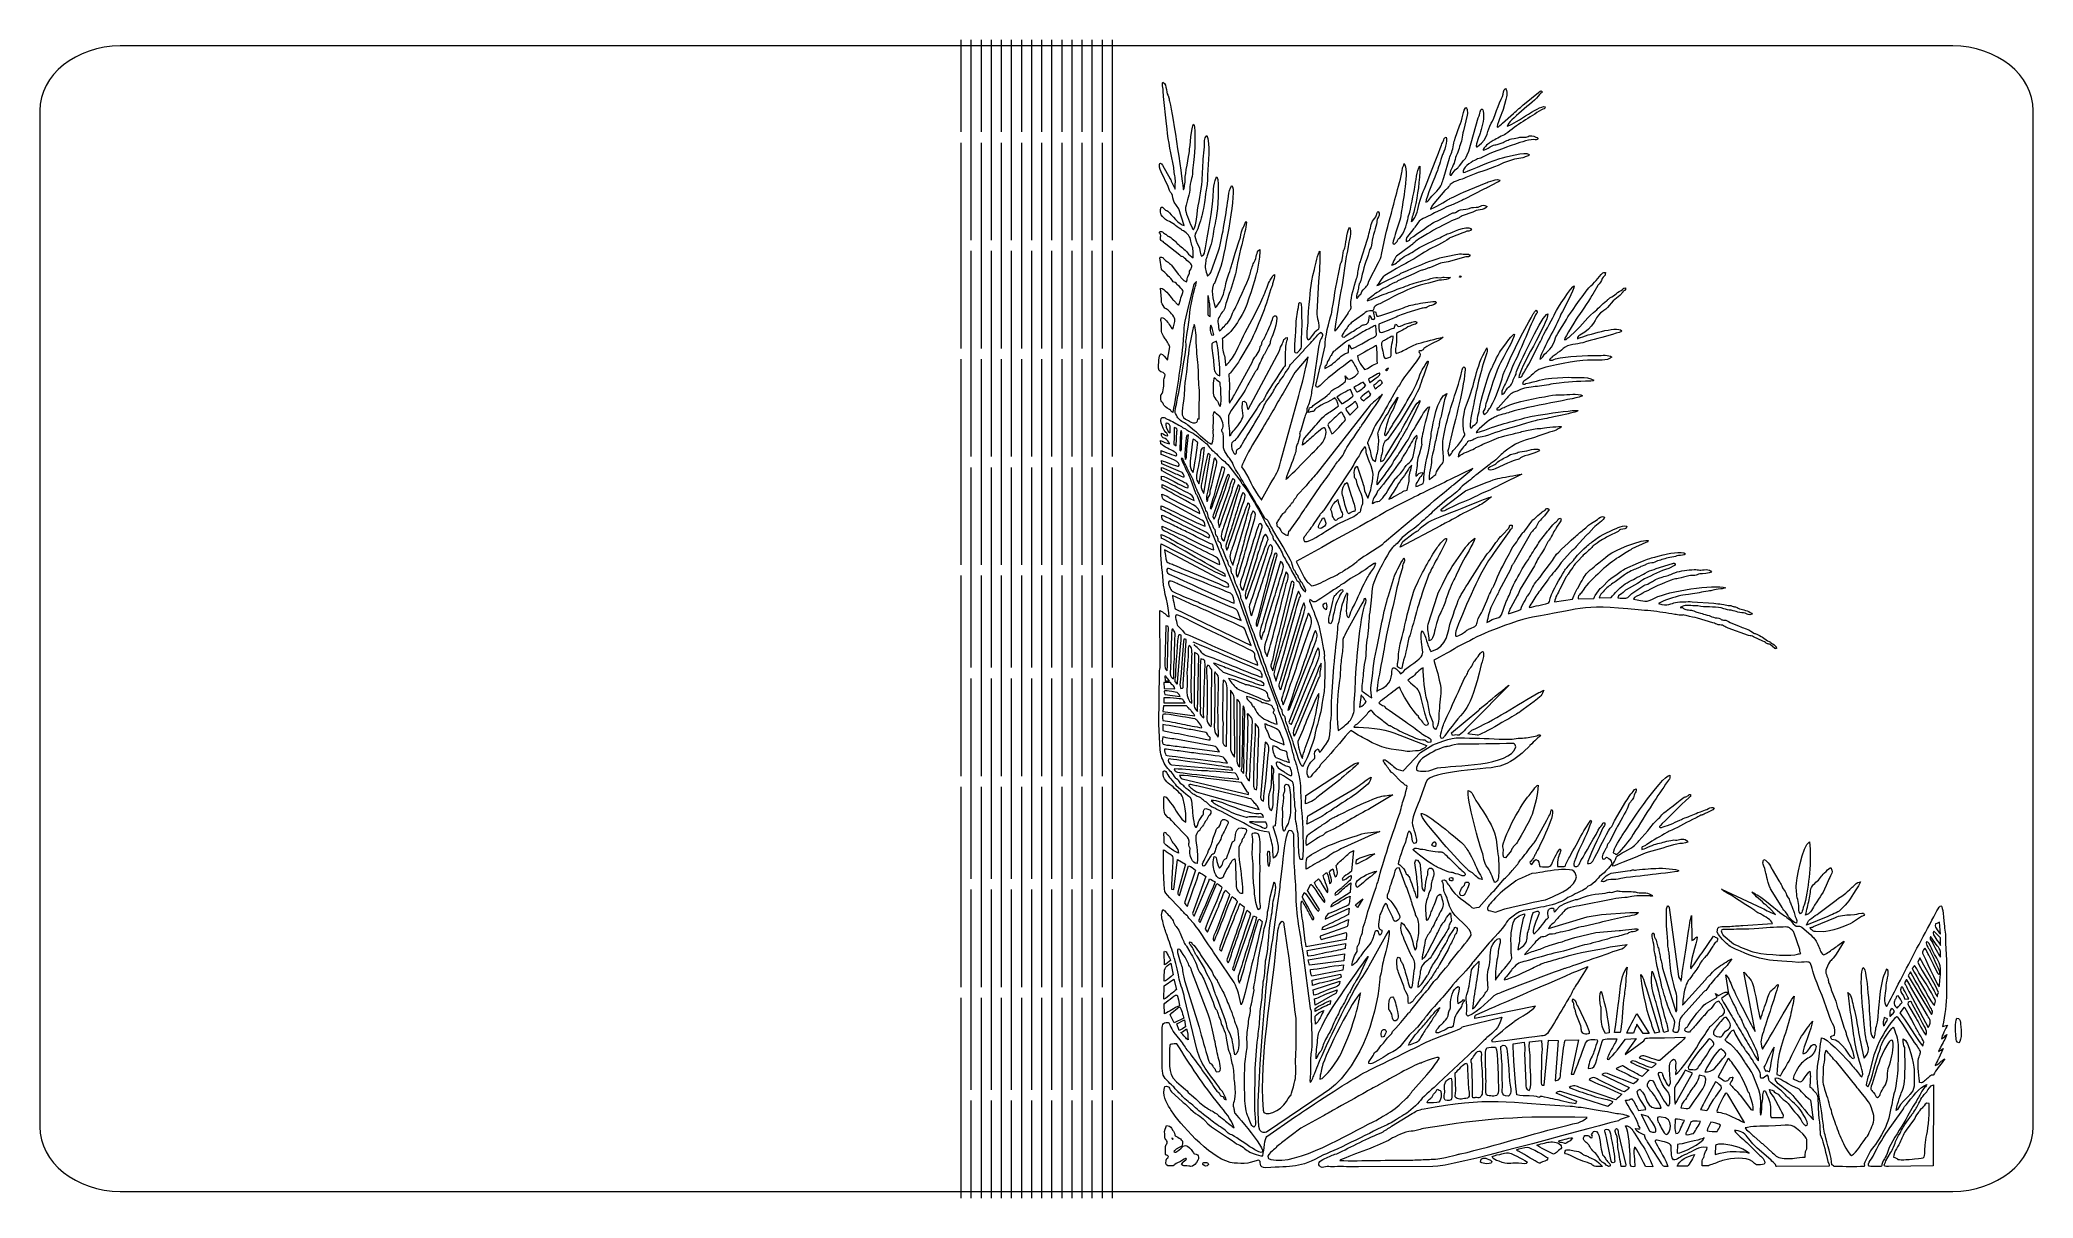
# Model space of a CAD drawing. Header units: millimetres. Extents: x -297 to 103, y -88 to 145.
import ezdxf

# ---------------------------------------------------------------- set-up
doc = ezdxf.new("R2010")
doc.units = ezdxf.units.MM
doc.header["$MEASUREMENT"] = 0
doc.layers.add('Layer 2', color=7, linetype='Continuous')

msp = doc.modelspace()

# ---------------------------------------------------------------- linework, layer by layer
at = {"layer": 'Layer 2', "color": 242, "lineweight": 9}
for points in [[(-112.333, 144.9055), (-112.333, 144.9055), (-112.333, 126.4282), (-112.333, 126.4282)], [(-110.3061, 144.9055), (-110.3061, 144.9055), (-110.3061, 104.6903), (-110.3061, 104.6903)], [(-108.2793, 144.9055), (-108.2793, 144.9055), (-108.2793, 126.4282), (-108.2793, 126.4282)], [(-106.2524, 144.9055), (-106.2524, 144.9055), (-106.2524, 104.6903), (-106.2524, 104.6903)], [(-104.2256, 144.9055), (-104.2256, 144.9055), (-104.2256, 126.4282), (-104.2256, 126.4282)], [(-102.1987, 144.9055), (-102.1987, 144.9055), (-102.1987, 104.6903), (-102.1987, 104.6903)], [(-100.1718, 144.9055), (-100.1718, 144.9055), (-100.1718, 126.4282), (-100.1718, 126.4282)], [(-98.145, 144.9055), (-98.145, 144.9055), (-98.145, 104.6903), (-98.145, 104.6903)], [(-96.1181, 144.9055), (-96.1181, 144.9055), (-96.1181, 126.4282), (-96.1181, 126.4282)], [(-94.0913, 144.9055), (-94.0913, 144.9055), (-94.0913, 104.6903), (-94.0913, 104.6903)], [(-92.0644, 144.9055), (-92.0644, 144.9055), (-92.0644, 126.4282), (-92.0644, 126.4282)], [(-90.0375, 144.9055), (-90.0375, 144.9055), (-90.0375, 104.6903), (-90.0375, 104.6903)], [(-88.0107, 144.9055), (-88.0107, 144.9055), (-88.0107, 126.4282), (-88.0107, 126.4282)], [(-85.9838, 144.9055), (-85.9838, 144.9055), (-85.9838, 104.6903), (-85.9838, 104.6903)], [(-83.957, 144.9055), (-83.957, 144.9055), (-83.957, 126.4282), (-83.957, 126.4282)], [(-81.9301, 144.9055), (-81.9301, 144.9055), (-81.9301, 104.6903), (-81.9301, 104.6903)], [(-112.333, 124.2545), (-112.333, 124.2545), (-112.333, 82.9524), (-112.333, 82.9524)], [(-108.2793, 124.2545), (-108.2793, 124.2545), (-108.2793, 82.9524), (-108.2793, 82.9524)], [(-104.2256, 124.2545), (-104.2256, 124.2545), (-104.2256, 82.9524), (-104.2256, 82.9524)], [(-100.1718, 124.2545), (-100.1718, 124.2545), (-100.1718, 82.9524), (-100.1718, 82.9524)], [(-96.1181, 124.2545), (-96.1181, 124.2545), (-96.1181, 82.9524), (-96.1181, 82.9524)], [(-92.0644, 124.2545), (-92.0644, 124.2545), (-92.0644, 82.9524), (-92.0644, 82.9524)], [(-88.0107, 124.2545), (-88.0107, 124.2545), (-88.0107, 82.9524), (-88.0107, 82.9524)], [(-83.957, 124.2545), (-83.957, 124.2545), (-83.957, 82.9524), (-83.957, 82.9524)], [(-110.3061, 102.5165), (-110.3061, 102.5165), (-110.3061, 61.2144), (-110.3061, 61.2144)], [(-106.2524, 102.5165), (-106.2524, 102.5165), (-106.2524, 61.2144), (-106.2524, 61.2144)], [(-102.1987, 102.5165), (-102.1987, 102.5165), (-102.1987, 61.2144), (-102.1987, 61.2144)], [(-98.145, 102.5165), (-98.145, 102.5165), (-98.145, 61.2144), (-98.145, 61.2144)], [(-94.0913, 102.5165), (-94.0913, 102.5165), (-94.0913, 61.2144), (-94.0913, 61.2144)], [(-90.0375, 102.5165), (-90.0375, 102.5165), (-90.0375, 61.2144), (-90.0375, 61.2144)], [(-85.9838, 102.5165), (-85.9838, 102.5165), (-85.9838, 61.2144), (-85.9838, 61.2144)], [(-81.9301, 102.5165), (-81.9301, 102.5165), (-81.9301, 61.2144), (-81.9301, 61.2144)], [(-112.333, 80.7786), (-112.333, 80.7786), (-112.333, 39.4765), (-112.333, 39.4765)], [(-108.2793, 80.7786), (-108.2793, 80.7786), (-108.2793, 39.4765), (-108.2793, 39.4765)], [(-104.2256, 80.7786), (-104.2256, 80.7786), (-104.2256, 39.4765), (-104.2256, 39.4765)], [(-100.1718, 80.7786), (-100.1718, 80.7786), (-100.1718, 39.4765), (-100.1718, 39.4765)], [(-96.1181, 80.7786), (-96.1181, 80.7786), (-96.1181, 39.4765), (-96.1181, 39.4765)], [(-92.0644, 80.7786), (-92.0644, 80.7786), (-92.0644, 39.4765), (-92.0644, 39.4765)], [(-88.0107, 80.7786), (-88.0107, 80.7786), (-88.0107, 39.4765), (-88.0107, 39.4765)], [(-83.957, 80.7786), (-83.957, 80.7786), (-83.957, 39.4765), (-83.957, 39.4765)], [(-110.3061, 59.0406), (-110.3061, 59.0406), (-110.3061, 18.8254), (-110.3061, 18.8254)], [(-106.2524, 59.0406), (-106.2524, 59.0406), (-106.2524, 18.8254), (-106.2524, 18.8254)], [(-102.1987, 59.0406), (-102.1987, 59.0406), (-102.1987, 18.8254), (-102.1987, 18.8254)], [(-98.145, 59.0406), (-98.145, 59.0406), (-98.145, 18.8254), (-98.145, 18.8254)], [(-94.0913, 59.0406), (-94.0913, 59.0406), (-94.0913, 18.8254), (-94.0913, 18.8254)], [(-90.0375, 59.0406), (-90.0375, 59.0406), (-90.0375, 18.8254), (-90.0375, 18.8254)], [(-85.9838, 59.0406), (-85.9838, 59.0406), (-85.9838, 18.8254), (-85.9838, 18.8254)], [(-81.9301, 59.0406), (-81.9301, 59.0406), (-81.9301, 18.8254), (-81.9301, 18.8254)], [(-112.333, 37.3027), (-112.333, 37.3027), (-112.333, -2.9787), (-112.333, -2.9787)], [(-108.2793, 37.3027), (-108.2793, 37.3027), (-108.2793, -2.9787), (-108.2793, -2.9787)], [(-104.2256, 37.3027), (-104.2256, 37.3027), (-104.2256, -2.9787), (-104.2256, -2.9787)], [(-100.1718, 37.3027), (-100.1718, 37.3027), (-100.1718, -2.9787), (-100.1718, -2.9787)], [(-96.1181, 37.3027), (-96.1181, 37.3027), (-96.1181, -2.9787), (-96.1181, -2.9787)], [(-92.0644, 37.3027), (-92.0644, 37.3027), (-92.0644, -2.9787), (-92.0644, -2.9787)], [(-88.0107, 37.3027), (-88.0107, 37.3027), (-88.0107, -2.9787), (-88.0107, -2.9787)], [(-83.957, 37.3027), (-83.957, 37.3027), (-83.957, -2.9787), (-83.957, -2.9787)], [(-110.3061, 16.6465), (-110.3061, 16.6465), (-110.3061, -23.5687), (-110.3061, -23.5687)], [(-106.2524, 16.6465), (-106.2524, 16.6465), (-106.2524, -23.5687), (-106.2524, -23.5687)], [(-102.1987, 16.6465), (-102.1987, 16.6465), (-102.1987, -23.5687), (-102.1987, -23.5687)], [(-98.145, 16.6465), (-98.145, 16.6465), (-98.145, -23.5687), (-98.145, -23.5687)], [(-94.0913, 16.6465), (-94.0913, 16.6465), (-94.0913, -23.5687), (-94.0913, -23.5687)], [(-90.0375, 16.6465), (-90.0375, 16.6465), (-90.0375, -23.5687), (-90.0375, -23.5687)], [(-85.9838, 16.6465), (-85.9838, 16.6465), (-85.9838, -23.5687), (-85.9838, -23.5687)], [(-81.9301, 16.6465), (-81.9301, 16.6465), (-81.9301, -23.5687), (-81.9301, -23.5687)], [(-112.333, -5.0914), (-112.333, -5.0914), (-112.333, -45.3527), (-112.333, -45.3527)], [(-108.2793, -5.0914), (-108.2793, -5.0914), (-108.2793, -45.3527), (-108.2793, -45.3527)], [(-104.2256, -5.0914), (-104.2256, -5.0914), (-104.2256, -45.3527), (-104.2256, -45.3527)], [(-100.1718, -5.0914), (-100.1718, -5.0914), (-100.1718, -45.3527), (-100.1718, -45.3527)], [(-96.1181, -5.0914), (-96.1181, -5.0914), (-96.1181, -45.3527), (-96.1181, -45.3527)], [(-92.0644, -5.0914), (-92.0644, -5.0914), (-92.0644, -45.3527), (-92.0644, -45.3527)], [(-88.0107, -5.0914), (-88.0107, -5.0914), (-88.0107, -45.3527), (-88.0107, -45.3527)], [(-83.957, -5.0914), (-83.957, -5.0914), (-83.957, -45.3527), (-83.957, -45.3527)], [(-110.3061, -25.7424), (-110.3061, -25.7424), (-110.3061, -65.9576), (-110.3061, -65.9576)], [(-106.2524, -25.7424), (-106.2524, -25.7424), (-106.2524, -65.9576), (-106.2524, -65.9576)], [(-102.1987, -25.7424), (-102.1987, -25.7424), (-102.1987, -65.9576), (-102.1987, -65.9576)], [(-98.145, -25.7424), (-98.145, -25.7424), (-98.145, -65.9576), (-98.145, -65.9576)], [(-94.0913, -25.7424), (-94.0913, -25.7424), (-94.0913, -65.9576), (-94.0913, -65.9576)], [(-90.0375, -25.7424), (-90.0375, -25.7424), (-90.0375, -65.9576), (-90.0375, -65.9576)], [(-85.9838, -25.7424), (-85.9838, -25.7424), (-85.9838, -65.9576), (-85.9838, -65.9576)], [(-81.9301, -25.7424), (-81.9301, -25.7424), (-81.9301, -65.9576), (-81.9301, -65.9576)], [(-112.333, -47.4804), (-112.333, -47.4804), (-112.333, -87.7215), (-112.333, -87.7215)], [(-108.2793, -47.4804), (-108.2793, -47.4804), (-108.2793, -87.7215), (-108.2793, -87.7215)], [(-104.2256, -47.4804), (-104.2256, -47.4804), (-104.2256, -87.7215), (-104.2256, -87.7215)], [(-100.1718, -47.4804), (-100.1718, -47.4804), (-100.1718, -87.7215), (-100.1718, -87.7215)], [(-96.1181, -47.4804), (-96.1181, -47.4804), (-96.1181, -87.7215), (-96.1181, -87.7215)], [(-92.0644, -47.4804), (-92.0644, -47.4804), (-92.0644, -87.7215), (-92.0644, -87.7215)], [(-88.0107, -47.4804), (-88.0107, -47.4804), (-88.0107, -87.7215), (-88.0107, -87.7215)], [(-83.957, -47.4804), (-83.957, -47.4804), (-83.957, -87.7215), (-83.957, -87.7215)], [(-110.3061, -68.1314), (-110.3061, -68.1314), (-110.3061, -87.7215), (-110.3061, -87.7215)], [(-106.2524, -68.1314), (-106.2524, -68.1314), (-106.2524, -87.7215), (-106.2524, -87.7215)], [(-102.1987, -68.1314), (-102.1987, -68.1314), (-102.1987, -87.7215), (-102.1987, -87.7215)], [(-98.145, -68.1314), (-98.145, -68.1314), (-98.145, -87.7215), (-98.145, -87.7215)], [(-94.0913, -68.1314), (-94.0913, -68.1314), (-94.0913, -87.7215), (-94.0913, -87.7215)], [(-90.0375, -68.1314), (-90.0375, -68.1314), (-90.0375, -87.7215), (-90.0375, -87.7215)], [(-85.9838, -68.1314), (-85.9838, -68.1314), (-85.9838, -87.7215), (-85.9838, -87.7215)], [(-81.9301, -68.1314), (-81.9301, -68.1314), (-81.9301, -87.7215), (-81.9301, -87.7215)]]:
    msp.add_open_spline(points, degree=3, dxfattribs=at)
for points, knots in [([(103.077, 130.6953), (103.077, 130.6953), (103.077, -73.3769), (103.077, -73.3769), (103.077, -73.3769), (103.077, -80.5232), (95.8072, -86.3708), (86.9223, -86.3708), (86.9223, -86.3708), (86.9223, -86.3708), (-281.1854, -86.3708), (-281.1854, -86.3708), (-281.1854, -86.3708), (-290.0702, -86.3708), (-297.3401, -80.5232), (-297.3401, -73.3769), (-297.3401, -73.3769), (-297.3401, -73.3769), (-297.3401, 130.6953), (-297.3401, 130.6953), (-297.3401, 130.6953), (-297.3401, 137.8417), (-290.0702, 143.6892), (-281.1854, 143.6892), (-281.1854, 143.6892), (-281.1854, 143.6892), (86.9223, 143.6892), (86.9223, 143.6892), (86.9223, 143.6892), (95.8072, 143.6892), (103.077, 137.8417), (103.077, 130.6953)], [0, 0, 0, 0, 0.11111111, 0.11111111, 0.11111111, 0.11111111, 0.22222222, 0.22222222, 0.22222222, 0.22222222, 0.33333333, 0.33333333, 0.33333333, 0.33333333, 0.44444444, 0.44444444, 0.44444444, 0.44444444, 0.55555556, 0.55555556, 0.55555556, 0.55555556, 0.66666667, 0.66666667, 0.66666667, 0.66666667, 0.77777778, 0.77777778, 0.77777778, 0.77777778, 1, 1, 1, 1]), ([(-64.9179, 68.1346), (-65.4443, 67.9507), (-65.5469, 67.892), (-66.0725, 68.105), (-66.0725, 68.105), (-66.4, 68.2378), (-66.277, 68.27), (-66.5767, 68.4289), (-66.5767, 68.4289), (-66.7092, 68.4993), (-67.7217, 68.8391), (-67.8756, 69.564), (-67.8756, 69.564), (-67.963, 69.9752), (-67.4941, 73.2504), (-67.4654, 73.786), (-67.4654, 73.786), (-67.3123, 76.6487), (-67.3821, 75.7021), (-66.9674, 78.1367), (-66.9674, 78.1367), (-66.9674, 78.1367), (-66.7145, 81.1195), (-66.7145, 81.1195), (-66.7145, 81.1195), (-66.5881, 81.6234), (-66.5855, 81.9929), (-66.5438, 82.4566), (-66.5438, 82.4566), (-66.4561, 83.4278), (-66.2344, 84.2461), (-66.0443, 85.1231), (-66.0443, 85.1231), (-65.8529, 86.006), (-65.6972, 86.9046), (-65.465, 87.7164), (-65.465, 87.7164), (-65.0801, 87.1463), (-65.0687, 85.1055), (-65.0279, 84.2516), (-65.0279, 84.2516), (-65.0279, 84.2516), (-64.9688, 83.2429), (-64.9688, 83.2429), (-64.9688, 83.2429), (-64.9626, 81.3793), (-64.6525, 79.8321), (-64.6049, 78.6432), (-64.6049, 78.6432), (-64.5778, 77.9713), (-64.572, 77.0223), (-64.5296, 76.2226), (-64.5296, 76.2226), (-64.4876, 75.4337), (-64.3966, 74.6967), (-64.3988, 73.8897), (-64.3988, 73.8897), (-64.4037, 72.2011), (-64.4624, 70.6404), (-64.4624, 68.9056), (-64.4624, 68.9056), (-64.6664, 68.4577), (-64.4074, 69.1302), (-64.7249, 68.6475), (-64.7249, 68.6475), (-64.7981, 68.5364), (-64.8467, 68.3161), (-64.9179, 68.1346)], [0, 0, 0, 0, 0.05555556, 0.05555556, 0.05555556, 0.05555556, 0.11111111, 0.11111111, 0.11111111, 0.11111111, 0.16666667, 0.16666667, 0.16666667, 0.16666667, 0.22222222, 0.22222222, 0.22222222, 0.22222222, 0.27777778, 0.27777778, 0.27777778, 0.27777778, 0.33333333, 0.33333333, 0.33333333, 0.33333333, 0.38888889, 0.38888889, 0.38888889, 0.38888889, 0.44444444, 0.44444444, 0.44444444, 0.44444444, 0.5, 0.5, 0.5, 0.5, 0.55555556, 0.55555556, 0.55555556, 0.55555556, 0.61111111, 0.61111111, 0.61111111, 0.61111111, 0.66666667, 0.66666667, 0.66666667, 0.66666667, 0.72222222, 0.72222222, 0.72222222, 0.72222222, 0.77777778, 0.77777778, 0.77777778, 0.77777778, 0.83333333, 0.83333333, 0.83333333, 0.83333333, 0.88888889, 0.88888889, 0.88888889, 0.88888889, 1, 1, 1, 1]), ([(-51.9603, 52.5281), (-51.9785, 52.5452), (-52.0015, 52.5711), (-52.0111, 52.5832), (-52.0111, 52.5832), (-53.8099, 54.8333), (-54.4044, 57.1348), (-55.9481, 59.1612), (-55.9481, 59.1612), (-55.0822, 61.6828), (-51.6332, 66.9807), (-50.4536, 69.0262), (-50.4536, 69.0262), (-50.1157, 69.6416), (-49.7788, 70.2274), (-49.4081, 70.8292), (-49.4081, 70.8292), (-49.0642, 71.3872), (-48.7083, 72.0368), (-48.3699, 72.6333), (-48.3699, 72.6333), (-48.0128, 73.2628), (-47.6955, 73.7812), (-47.3327, 74.4439), (-47.3327, 74.4439), (-47.3327, 74.4439), (-45.2158, 78.1284), (-45.2158, 78.1284), (-45.2158, 78.1284), (-45.2158, 78.1284), (-42.5785, 81.2398), (-42.5785, 81.2398), (-42.5785, 81.2398), (-43.1388, 78.1894), (-43.6589, 76.4038), (-44.4531, 73.4985), (-44.4531, 73.4985), (-44.4531, 73.4985), (-48.0174, 60.3841), (-48.0174, 60.3841), (-48.0174, 60.3841), (-48.7101, 57.7844), (-48.8291, 58.048), (-50.2623, 55.5125), (-50.2623, 55.5125), (-50.2623, 55.5125), (-51.9603, 52.5281), (-51.9603, 52.5281)], [0, 0, 0, 0, 0.07692308, 0.07692308, 0.07692308, 0.07692308, 0.15384615, 0.15384615, 0.15384615, 0.15384615, 0.23076923, 0.23076923, 0.23076923, 0.23076923, 0.30769231, 0.30769231, 0.30769231, 0.30769231, 0.38461538, 0.38461538, 0.38461538, 0.38461538, 0.46153846, 0.46153846, 0.46153846, 0.46153846, 0.53846154, 0.53846154, 0.53846154, 0.53846154, 0.61538462, 0.61538462, 0.61538462, 0.61538462, 0.69230769, 0.69230769, 0.69230769, 0.69230769, 0.76923077, 0.76923077, 0.76923077, 0.76923077, 0.84615385, 0.84615385, 0.84615385, 0.84615385, 1, 1, 1, 1]), ([(-48.9265, 47.8566), (-48.5093, 48.3768), (-48.7809, 48.2334), (-48.3187, 48.7938), (-48.3187, 48.7938), (-48.0663, 49.0997), (-48.0391, 49.3464), (-47.683, 49.6829), (-47.683, 49.6829), (-47.5108, 49.8455), (-47.421, 49.8894), (-47.2613, 50.075), (-47.2613, 50.075), (-47.1119, 50.249), (-47.1145, 50.3141), (-46.9676, 50.4913), (-46.9676, 50.4913), (-46.9676, 50.4913), (-46.3267, 51.2721), (-46.3267, 51.2721), (-46.3267, 51.2721), (-46.0408, 51.5708), (-46.1425, 51.5525), (-45.9802, 51.7446), (-45.9802, 51.7446), (-45.8502, 51.8985), (-45.7753, 51.8416), (-45.6148, 52.0861), (-45.6148, 52.0861), (-45.5224, 52.227), (-45.5188, 52.3822), (-45.3854, 52.5702), (-45.3854, 52.5702), (-45.2584, 52.7489), (-45.1698, 52.747), (-45.034, 52.9316), (-45.034, 52.9316), (-44.8795, 53.1415), (-44.936, 53.2092), (-44.7378, 53.4433), (-44.7378, 53.4433), (-44.7378, 53.4433), (-42.9573, 55.3288), (-42.9573, 55.3288), (-42.9573, 55.3288), (-42.6781, 55.7939), (-41.4381, 57.0799), (-40.9662, 57.7119), (-40.9662, 57.7119), (-40.9662, 57.7119), (-30.5835, 70.9179), (-30.5835, 70.9179), (-30.5835, 70.9179), (-29.6916, 72.1405), (-30.1399, 71.4537), (-29.1262, 72.4082), (-29.1262, 72.4082), (-29.1262, 72.4082), (-28.312, 73.1227), (-28.312, 73.1227), (-28.312, 73.1227), (-28.0306, 73.3693), (-27.7828, 73.5696), (-27.6003, 73.7477), (-27.6003, 73.7477), (-28.6768, 71.9798), (-30.4876, 69.4027), (-31.7466, 67.5107), (-31.7466, 67.5107), (-31.9809, 67.1584), (-32.1123, 67.0195), (-32.3355, 66.6703), (-32.3355, 66.6703), (-32.8077, 65.9314), (-35.0382, 62.7612), (-35.2478, 62.1752), (-35.2478, 62.1752), (-35.592, 61.2134), (-36.6573, 60.2524), (-37.0634, 59.6008), (-37.0634, 59.6008), (-37.4421, 58.9936), (-37.8952, 58.3741), (-38.2916, 57.7768), (-38.2916, 57.7768), (-39.1917, 56.4198), (-39.9355, 55.5775), (-40.7433, 54.3317), (-40.7433, 54.3317), (-40.7433, 54.3317), (-42.5456, 51.6639), (-42.5456, 51.6639), (-42.5456, 51.6639), (-42.7431, 51.3565), (-42.9421, 51.1244), (-43.1374, 50.8282), (-43.1374, 50.8282), (-43.5656, 50.1788), (-43.9301, 49.6591), (-44.327, 49.0739), (-44.327, 49.0739), (-44.327, 49.0739), (-46.1833, 46.452), (-46.1833, 46.452), (-46.1833, 46.452), (-46.6776, 45.9997), (-46.3302, 46.2266), (-46.5859, 45.392), (-46.5859, 45.392), (-47.0388, 45.392), (-47.1518, 45.6213), (-47.4244, 45.7836), (-47.4244, 45.7836), (-47.8903, 46.0609), (-47.8081, 45.8906), (-48.0578, 46.3759), (-48.0578, 46.3759), (-48.5979, 47.4264), (-48.819, 46.7964), (-48.9265, 47.8566)], [0, 0, 0, 0, 0.03225806, 0.03225806, 0.03225806, 0.03225806, 0.06451613, 0.06451613, 0.06451613, 0.06451613, 0.09677419, 0.09677419, 0.09677419, 0.09677419, 0.12903226, 0.12903226, 0.12903226, 0.12903226, 0.16129032, 0.16129032, 0.16129032, 0.16129032, 0.19354839, 0.19354839, 0.19354839, 0.19354839, 0.22580645, 0.22580645, 0.22580645, 0.22580645, 0.25806452, 0.25806452, 0.25806452, 0.25806452, 0.29032258, 0.29032258, 0.29032258, 0.29032258, 0.32258065, 0.32258065, 0.32258065, 0.32258065, 0.35483871, 0.35483871, 0.35483871, 0.35483871, 0.38709677, 0.38709677, 0.38709677, 0.38709677, 0.41935484, 0.41935484, 0.41935484, 0.41935484, 0.4516129, 0.4516129, 0.4516129, 0.4516129, 0.48387097, 0.48387097, 0.48387097, 0.48387097, 0.51612903, 0.51612903, 0.51612903, 0.51612903, 0.5483871, 0.5483871, 0.5483871, 0.5483871, 0.58064516, 0.58064516, 0.58064516, 0.58064516, 0.61290323, 0.61290323, 0.61290323, 0.61290323, 0.64516129, 0.64516129, 0.64516129, 0.64516129, 0.67741935, 0.67741935, 0.67741935, 0.67741935, 0.70967742, 0.70967742, 0.70967742, 0.70967742, 0.74193548, 0.74193548, 0.74193548, 0.74193548, 0.77419355, 0.77419355, 0.77419355, 0.77419355, 0.80645161, 0.80645161, 0.80645161, 0.80645161, 0.83870968, 0.83870968, 0.83870968, 0.83870968, 0.87096774, 0.87096774, 0.87096774, 0.87096774, 0.90322581, 0.90322581, 0.90322581, 0.90322581, 0.93548387, 0.93548387, 0.93548387, 0.93548387, 1, 1, 1, 1]), ([(-40.5463, 42.5448), (-36.6573, 44.8173), (-31.1139, 47.6362), (-27.5703, 49.8028), (-27.5703, 49.8028), (-25.9514, 50.7925), (-20.4196, 53.4677), (-18.6165, 54.3753), (-18.6165, 54.3753), (-17.0835, 55.1471), (-15.5863, 55.8202), (-14.0382, 56.6145), (-14.0382, 56.6145), (-14.0382, 56.6145), (-9.4967, 58.8487), (-9.4967, 58.8487), (-9.4967, 58.8487), (-9.8331, 58.4283), (-10.1533, 58.2251), (-10.5061, 57.962), (-10.5061, 57.962), (-10.5061, 57.962), (-13.3151, 55.5855), (-13.3151, 55.5855), (-13.3151, 55.5855), (-13.5448, 55.4083), (-13.6044, 55.3897), (-13.8292, 55.1833), (-13.8292, 55.1833), (-13.8292, 55.1833), (-15.2658, 53.9762), (-15.2658, 53.9762), (-15.2658, 53.9762), (-16.506, 53.0867), (-19.5259, 50.3232), (-20.9878, 49.2196), (-20.9878, 49.2196), (-20.9878, 49.2196), (-27.2022, 44.0482), (-27.2022, 44.0482), (-27.2022, 44.0482), (-27.3412, 43.9239), (-27.4579, 43.7564), (-27.5876, 43.6203), (-27.5876, 43.6203), (-27.5876, 43.6203), (-30.7685, 41.5158), (-30.7685, 41.5158), (-30.7685, 41.5158), (-30.9985, 41.3739), (-31.1099, 41.3238), (-31.3511, 41.1809), (-31.3511, 41.1809), (-31.3511, 41.1809), (-32.3505, 40.4502), (-32.3505, 40.4502), (-32.3505, 40.4502), (-32.6069, 40.2678), (-32.6005, 40.2597), (-32.802, 40.0898), (-32.802, 40.0898), (-33.803, 39.2462), (-35.0135, 38.5979), (-35.4509, 38.2618), (-35.4509, 38.2618), (-35.987, 37.8498), (-37.4901, 37.1147), (-38.2227, 36.7709), (-38.2227, 36.7709), (-39.1921, 36.3162), (-40.794, 35.3578), (-41.8924, 35.2428), (-41.8924, 35.2428), (-42.8921, 36.3441), (-42.7968, 35.8247), (-43.6525, 37.4542), (-43.6525, 37.4542), (-43.6525, 37.4542), (-44.9385, 40.1385), (-44.9385, 40.1385), (-44.9385, 40.1385), (-44.9385, 40.1385), (-40.5463, 42.5448), (-40.5463, 42.5448)], [0, 0, 0, 0, 0.04545455, 0.04545455, 0.04545455, 0.04545455, 0.09090909, 0.09090909, 0.09090909, 0.09090909, 0.13636364, 0.13636364, 0.13636364, 0.13636364, 0.18181818, 0.18181818, 0.18181818, 0.18181818, 0.22727273, 0.22727273, 0.22727273, 0.22727273, 0.27272727, 0.27272727, 0.27272727, 0.27272727, 0.31818182, 0.31818182, 0.31818182, 0.31818182, 0.36363636, 0.36363636, 0.36363636, 0.36363636, 0.40909091, 0.40909091, 0.40909091, 0.40909091, 0.45454545, 0.45454545, 0.45454545, 0.45454545, 0.5, 0.5, 0.5, 0.5, 0.54545455, 0.54545455, 0.54545455, 0.54545455, 0.59090909, 0.59090909, 0.59090909, 0.59090909, 0.63636364, 0.63636364, 0.63636364, 0.63636364, 0.68181818, 0.68181818, 0.68181818, 0.68181818, 0.72727273, 0.72727273, 0.72727273, 0.72727273, 0.77272727, 0.77272727, 0.77272727, 0.77272727, 0.81818182, 0.81818182, 0.81818182, 0.81818182, 0.86363636, 0.86363636, 0.86363636, 0.86363636, 0.90909091, 0.90909091, 0.90909091, 0.90909091, 1, 1, 1, 1]), ([(-18.9094, -1.9695), (-20.7201, -1.9695), (-21.0682, -1.9556), (-20.6938, -0.904), (-20.6938, -0.904), (-20.0687, 0.852), (-18.2557, 1.3592), (-16.8906, 2.2671), (-16.8906, 2.2671), (-13.3579, 3.5139), (-16.5938, 2.4108), (-12.5203, 3.4752), (-12.5203, 3.4752), (-8.6773, 3.3985), (-5.1087, 3.5438), (-1.2898, 3.5998), (-1.2898, 3.5998), (-1.0817, 3.44), (-0.8955, 3.1671), (-0.8223, 2.9114), (-0.8223, 2.9114), (-1.9898, -1.0862), (-13.2191, -0.7318), (-16.6047, -1.3225), (-16.6047, -1.3225), (-17.327, -1.4485), (-18.1452, -1.9695), (-18.9094, -1.9695)], [0, 0, 0, 0, 0.125, 0.125, 0.125, 0.125, 0.25, 0.25, 0.25, 0.25, 0.375, 0.375, 0.375, 0.375, 0.5, 0.5, 0.5, 0.5, 0.625, 0.625, 0.625, 0.625, 0.75, 0.75, 0.75, 0.75, 1, 1, 1, 1]), ([(-4.943, -30.2904), (-6.5147, -29.9429), (-6.9966, -29.7874), (-6.1734, -28.8393), (-6.1734, -28.8393), (-5.8513, -28.4684), (-4.1406, -26.472), (-3.1064, -25.72), (-3.1064, -25.72), (-0.5991, -23.8969), (-1.3723, -24.084), (2.3982, -22.5503), (2.3982, -22.5503), (5.0002, -22.2211), (5.053, -22.0432), (7.735, -21.7544), (7.735, -21.7544), (8.1889, -21.7547), (10.0885, -21.7152), (10.4794, -21.822), (10.4794, -21.822), (10.8826, -22.0104), (11.3172, -22.5912), (11.3172, -23.2219), (11.3172, -23.2219), (11.3172, -25.0411), (7.752, -26.7061), (6.5269, -27.2053), (6.5269, -27.2053), (5.7556, -27.5196), (5.577, -27.7166), (4.3259, -27.9567), (4.3259, -27.9567), (3.2748, -28.1583), (-3.4802, -29.566), (-4.943, -30.2904)], [0, 0, 0, 0, 0.1, 0.1, 0.1, 0.1, 0.2, 0.2, 0.2, 0.2, 0.3, 0.3, 0.3, 0.3, 0.4, 0.4, 0.4, 0.4, 0.5, 0.5, 0.5, 0.5, 0.6, 0.6, 0.6, 0.6, 0.7, 0.7, 0.7, 0.7, 0.8, 0.8, 0.8, 0.8, 1, 1, 1, 1]), ([(-44.9385, -54.2362), (-44.9385, -54.8977), (-44.9994, -55.563), (-44.9443, -56.3708), (-44.9443, -56.3708), (-44.9023, -56.9841), (-45.1372, -59.7896), (-45.0636, -61.2525), (-45.0636, -61.2525), (-44.9829, -62.8609), (-45.0089, -63.5122), (-45.5187, -65.3595), (-45.5187, -65.3595), (-46.2517, -68.0157), (-45.7676, -66.3303), (-46.9274, -68.3176), (-46.9274, -68.3176), (-48.0433, -70.2296), (-51.5238, -71.673), (-51.6258, -70.0499), (-51.6258, -70.0499), (-52.3628, -58.324), (-49.9992, -47.9778), (-48.9537, -36.523), (-48.9537, -36.523), (-48.8741, -35.6516), (-48.7284, -32.1937), (-47.7908, -32.1937), (-47.7908, -32.1937), (-47.3191, -32.1937), (-47.4057, -32.776), (-47.3346, -33.2283), (-47.3346, -33.2283), (-47.3346, -33.2283), (-46.6869, -37.3682), (-46.6869, -37.3682), (-46.6869, -37.3682), (-46.0089, -41.875), (-45.6182, -47.0822), (-44.9991, -51.675), (-44.9991, -51.675), (-44.9243, -52.2309), (-44.9385, -53.667), (-44.9385, -54.2362)], [0, 0, 0, 0, 0.08333333, 0.08333333, 0.08333333, 0.08333333, 0.16666667, 0.16666667, 0.16666667, 0.16666667, 0.25, 0.25, 0.25, 0.25, 0.33333333, 0.33333333, 0.33333333, 0.33333333, 0.41666667, 0.41666667, 0.41666667, 0.41666667, 0.5, 0.5, 0.5, 0.5, 0.58333333, 0.58333333, 0.58333333, 0.58333333, 0.66666667, 0.66666667, 0.66666667, 0.66666667, 0.75, 0.75, 0.75, 0.75, 0.83333333, 0.83333333, 0.83333333, 0.83333333, 1, 1, 1, 1]), ([(42.4129, -33.7584), (43.1267, -33.7584), (43.8428, -33.696), (44.7518, -33.6929), (44.7518, -33.6929), (48.1646, -33.6815), (49.8268, -33.3198), (51.5655, -33.3198), (51.5655, -33.3198), (53.8787, -33.3198), (53.7232, -33.0005), (54.668, -33.8841), (54.668, -33.8841), (54.8464, -34.051), (54.9944, -34.3382), (55.0954, -34.536), (55.0954, -34.536), (55.0954, -34.536), (56.1842, -37.7648), (56.1842, -37.7648), (56.1842, -37.7648), (56.2099, -38.4248), (56.2038, -38.0456), (56.4102, -38.579), (56.4102, -38.579), (55.8486, -38.6504), (56.1273, -38.6535), (55.2253, -38.8835), (55.2253, -38.8835), (53.4813, -39.1107), (48.0004, -38.6677), (46.7828, -38.274), (46.7828, -38.274), (45.7512, -37.9404), (43.9356, -37.1264), (42.8902, -36.6631), (42.8902, -36.6631), (42.8902, -36.6631), (40.8019, -34.8982), (40.8019, -34.8982), (40.8019, -34.8982), (40.6839, -34.7353), (40.7982, -34.9257), (40.6849, -34.7032), (40.6849, -34.7032), (40.6266, -34.5883), (40.6329, -34.566), (40.5571, -34.4215), (40.5571, -34.4215), (40.4523, -34.2216), (40.299, -33.8784), (40.7095, -33.7922), (40.7095, -33.7922), (40.7095, -33.7922), (42.4129, -33.7584), (42.4129, -33.7584)], [0, 0, 0, 0, 0.06666667, 0.06666667, 0.06666667, 0.06666667, 0.13333333, 0.13333333, 0.13333333, 0.13333333, 0.2, 0.2, 0.2, 0.2, 0.26666667, 0.26666667, 0.26666667, 0.26666667, 0.33333333, 0.33333333, 0.33333333, 0.33333333, 0.4, 0.4, 0.4, 0.4, 0.46666667, 0.46666667, 0.46666667, 0.46666667, 0.53333333, 0.53333333, 0.53333333, 0.53333333, 0.6, 0.6, 0.6, 0.6, 0.66666667, 0.66666667, 0.66666667, 0.66666667, 0.73333333, 0.73333333, 0.73333333, 0.73333333, 0.8, 0.8, 0.8, 0.8, 0.86666667, 0.86666667, 0.86666667, 0.86666667, 1, 1, 1, 1]), ([(-60.2252, -61.1749), (-60.1331, -61.9415), (-60.0537, -62.438), (-60.9655, -62.323), (-60.9655, -62.323), (-61.1879, -62.0849), (-61.0855, -62.1861), (-61.2102, -61.9597), (-61.2102, -61.9597), (-61.3363, -61.731), (-61.2537, -61.8624), (-61.4113, -61.6503), (-61.4113, -61.6503), (-61.556, -61.4555), (-61.698, -61.2259), (-61.816, -61.0436), (-61.816, -61.0436), (-62.3477, -60.2222), (-62.1724, -61.1733), (-62.6253, -59.82), (-62.6253, -59.82), (-63.2554, -57.9361), (-63.9157, -55.3942), (-64.4452, -53.4013), (-64.4452, -53.4013), (-64.4452, -53.4013), (-67.3714, -44.0179), (-67.3714, -44.0179), (-67.3714, -44.0179), (-67.9446, -41.963), (-67.7736, -41.7655), (-67.8746, -41.3628), (-67.8746, -41.3628), (-67.9288, -41.1464), (-68.0617, -40.9276), (-68.1432, -40.6243), (-68.1432, -40.6243), (-68.3721, -39.771), (-69.2012, -37.7002), (-68.6382, -37.7002), (-68.6382, -37.7002), (-68.1362, -37.7002), (-68.2812, -37.9666), (-67.635, -38.7915), (-67.635, -38.7915), (-67.0737, -39.508), (-66.8254, -40.2118), (-66.5155, -40.9302), (-66.5155, -40.9302), (-66.3827, -41.2383), (-66.2082, -41.3343), (-66.1057, -41.5294), (-66.1057, -41.5294), (-65.979, -41.7708), (-66.0727, -41.7417), (-65.9688, -41.9969), (-65.9688, -41.9969), (-65.9688, -41.9969), (-62.6512, -50.7952), (-62.6512, -50.7952), (-62.6512, -50.7952), (-61.8966, -52.9832), (-61.8682, -53.8786), (-61.3677, -55.9228), (-61.3677, -55.9228), (-61.0805, -57.096), (-60.8808, -58.3033), (-60.617, -59.4206), (-60.617, -59.4206), (-60.4611, -60.0809), (-60.3145, -60.4329), (-60.2252, -61.1749)], [0, 0, 0, 0, 0.05263158, 0.05263158, 0.05263158, 0.05263158, 0.10526316, 0.10526316, 0.10526316, 0.10526316, 0.15789474, 0.15789474, 0.15789474, 0.15789474, 0.21052632, 0.21052632, 0.21052632, 0.21052632, 0.26315789, 0.26315789, 0.26315789, 0.26315789, 0.31578947, 0.31578947, 0.31578947, 0.31578947, 0.36842105, 0.36842105, 0.36842105, 0.36842105, 0.42105263, 0.42105263, 0.42105263, 0.42105263, 0.47368421, 0.47368421, 0.47368421, 0.47368421, 0.52631579, 0.52631579, 0.52631579, 0.52631579, 0.57894737, 0.57894737, 0.57894737, 0.57894737, 0.63157895, 0.63157895, 0.63157895, 0.63157895, 0.68421053, 0.68421053, 0.68421053, 0.68421053, 0.73684211, 0.73684211, 0.73684211, 0.73684211, 0.78947368, 0.78947368, 0.78947368, 0.78947368, 0.84210526, 0.84210526, 0.84210526, 0.84210526, 0.89473684, 0.89473684, 0.89473684, 0.89473684, 1, 1, 1, 1]), ([(-57.2897, -58.9137), (-56.938, -58.7884), (-57.214, -58.9553), (-56.9621, -58.6948), (-56.9621, -58.6948), (-56.9411, -58.6732), (-56.8866, -58.6067), (-56.8678, -58.5826), (-56.8678, -58.5826), (-56.1932, -57.7151), (-56.5855, -54.7357), (-56.7707, -53.7412), (-56.7707, -53.7412), (-56.8541, -53.2936), (-57.1917, -52.6949), (-57.35, -52.2017), (-57.35, -52.2017), (-57.8775, -50.5572), (-57.6737, -50.8233), (-58.441, -49.1206), (-58.441, -49.1206), (-58.8314, -48.2541), (-59.2421, -47.0047), (-59.6913, -46.2053), (-59.6913, -46.2053), (-59.6913, -46.2053), (-60.4159, -44.8942), (-60.4159, -44.8942), (-60.4159, -44.8942), (-60.9474, -43.8226), (-61.0179, -43.7821), (-61.5527, -42.9819), (-61.5527, -42.9819), (-61.6807, -42.7901), (-61.7382, -42.497), (-61.8524, -42.2612), (-61.8524, -42.2612), (-61.8524, -42.2612), (-64.1613, -38.8804), (-64.1613, -38.8804), (-64.1613, -38.8804), (-64.2999, -38.6824), (-64.2579, -38.6728), (-64.359, -38.4649), (-64.359, -38.4649), (-64.359, -38.4649), (-65.4344, -37.0037), (-65.4344, -37.0037), (-65.4344, -37.0037), (-65.6032, -36.8288), (-65.5652, -36.9372), (-65.7337, -36.7888), (-65.7337, -36.7888), (-66.102, -36.4646), (-65.7556, -36.3695), (-66.2687, -36.2746), (-66.2687, -36.2746), (-66.4745, -36.6173), (-66.4743, -36.5664), (-66.2059, -36.8491), (-66.2059, -36.8491), (-65.6615, -37.4222), (-65.2216, -38.6711), (-65.1215, -38.8239), (-65.1215, -38.8239), (-64.9729, -39.0508), (-64.9168, -39.0042), (-64.727, -39.3407), (-64.727, -39.3407), (-64.727, -39.3407), (-63.5639, -41.2296), (-63.5639, -41.2296), (-63.5639, -41.2296), (-63.2248, -41.704), (-63.2535, -42.0549), (-62.973, -42.5689), (-62.973, -42.5689), (-62.973, -42.5689), (-62.237, -43.8679), (-62.237, -43.8679), (-62.237, -43.8679), (-61.8117, -44.5308), (-61.4346, -46.1888), (-61.1405, -46.8412), (-61.1405, -46.8412), (-60.7085, -47.7997), (-60.4403, -48.7149), (-60.0608, -49.7136), (-60.0608, -49.7136), (-59.8886, -50.1671), (-59.7199, -50.6936), (-59.5044, -51.1034), (-59.5044, -51.1034), (-59.0008, -52.0606), (-58.9628, -53.4), (-58.5519, -54.1187), (-58.5519, -54.1187), (-57.5475, -55.8754), (-57.7914, -56.8291), (-57.2897, -58.9137)], [0, 0, 0, 0, 0.03846154, 0.03846154, 0.03846154, 0.03846154, 0.07692308, 0.07692308, 0.07692308, 0.07692308, 0.11538462, 0.11538462, 0.11538462, 0.11538462, 0.15384615, 0.15384615, 0.15384615, 0.15384615, 0.19230769, 0.19230769, 0.19230769, 0.19230769, 0.23076923, 0.23076923, 0.23076923, 0.23076923, 0.26923077, 0.26923077, 0.26923077, 0.26923077, 0.30769231, 0.30769231, 0.30769231, 0.30769231, 0.34615385, 0.34615385, 0.34615385, 0.34615385, 0.38461538, 0.38461538, 0.38461538, 0.38461538, 0.42307692, 0.42307692, 0.42307692, 0.42307692, 0.46153846, 0.46153846, 0.46153846, 0.46153846, 0.5, 0.5, 0.5, 0.5, 0.53846154, 0.53846154, 0.53846154, 0.53846154, 0.57692308, 0.57692308, 0.57692308, 0.57692308, 0.61538462, 0.61538462, 0.61538462, 0.61538462, 0.65384615, 0.65384615, 0.65384615, 0.65384615, 0.69230769, 0.69230769, 0.69230769, 0.69230769, 0.73076923, 0.73076923, 0.73076923, 0.73076923, 0.76923077, 0.76923077, 0.76923077, 0.76923077, 0.80769231, 0.80769231, 0.80769231, 0.80769231, 0.84615385, 0.84615385, 0.84615385, 0.84615385, 0.88461538, 0.88461538, 0.88461538, 0.88461538, 0.92307692, 0.92307692, 0.92307692, 0.92307692, 1, 1, 1, 1]), ([(-40.2141, -63.8452), (-40.2533, -63.4705), (-39.8672, -61.7805), (-39.7587, -61.3448), (-39.7587, -61.3448), (-39.1293, -58.819), (-33.2907, -47.2632), (-32.1032, -46.6323), (-32.1032, -46.6323), (-31.8891, -45.9474), (-32.4769, -48.6498), (-32.378, -48.2985), (-32.378, -48.2985), (-32.4638, -48.7724), (-32.51, -49.1167), (-32.6398, -49.5553), (-32.6398, -49.5553), (-33.1668, -51.335), (-33.8932, -53.9561), (-34.6065, -55.5208), (-34.6065, -55.5208), (-34.6065, -55.5208), (-35.9761, -58.8296), (-35.9761, -58.8296), (-35.9761, -58.8296), (-36.3658, -59.6765), (-39.2606, -63.8541), (-40.2141, -63.8452)], [0, 0, 0, 0, 0.125, 0.125, 0.125, 0.125, 0.25, 0.25, 0.25, 0.25, 0.375, 0.375, 0.375, 0.375, 0.5, 0.5, 0.5, 0.5, 0.625, 0.625, 0.625, 0.625, 0.75, 0.75, 0.75, 0.75, 1, 1, 1, 1]), ([(71.8028, -67.4857), (71.3436, -67.273), (71.5152, -67.2746), (71.2706, -66.8688), (71.2706, -66.8688), (70.5779, -65.7191), (70.1513, -66.3906), (70.708, -64.7352), (70.708, -64.7352), (71.9889, -60.9258), (71.9641, -60.1884), (73.8622, -56.7021), (73.8622, -56.7021), (74.1407, -56.1907), (74.957, -55.4811), (74.957, -56.575), (74.957, -56.575), (74.957, -58.6395), (74.6319, -59.7303), (73.9843, -61.7078), (73.9843, -61.7078), (73.5128, -63.1481), (74.3778, -63.6124), (72.9527, -65.6589), (72.9527, -65.6589), (72.204, -66.734), (72.4903, -67.2796), (71.8028, -67.4857)], [0, 0, 0, 0, 0.125, 0.125, 0.125, 0.125, 0.25, 0.25, 0.25, 0.25, 0.375, 0.375, 0.375, 0.375, 0.5, 0.5, 0.5, 0.5, 0.625, 0.625, 0.625, 0.625, 0.75, 0.75, 0.75, 0.75, 1, 1, 1, 1]), ([(-70.4067, -57.5918), (-70.4067, -57.4588), (-70.3662, -57.1262), (-70.315, -57.0264), (-70.315, -57.0264), (-70.1706, -56.7433), (-70.4153, -56.9197), (-70.0238, -56.8152), (-70.0238, -56.8152), (-69.8683, -56.7738), (-69.1065, -56.7357), (-68.91, -56.7391), (-68.91, -56.7391), (-66.4121, -60.8274), (-63.5327, -65.0935), (-60.4952, -68.8738), (-60.4952, -68.8738), (-59.2554, -70.4166), (-58.0509, -71.8314), (-57.3902, -73.6193), (-57.3902, -73.6193), (-57.7806, -73.4062), (-57.8977, -73.2307), (-58.2623, -72.9422), (-58.2623, -72.9422), (-58.2623, -72.9422), (-59.1829, -72.2386), (-59.1829, -72.2386), (-59.1829, -72.2386), (-59.8091, -71.7184), (-61.2645, -70.4565), (-61.9258, -70.2182), (-61.9258, -70.2182), (-62.3246, -70.0744), (-62.2787, -69.9625), (-62.941, -69.5894), (-62.941, -69.5894), (-63.4779, -69.2871), (-64.6226, -68.2833), (-65.1312, -67.8118), (-65.1312, -67.8118), (-65.1312, -67.8118), (-66.0168, -67.0696), (-66.0168, -67.0696), (-66.0168, -67.0696), (-66.5216, -66.7148), (-66.7751, -66.2663), (-67.1781, -65.8956), (-67.1781, -65.8956), (-67.1781, -65.8956), (-68.0858, -65.1756), (-68.0858, -65.1756), (-68.0858, -65.1756), (-70.9286, -62.9171), (-70.4067, -61.6949), (-70.4067, -57.5918)], [0, 0, 0, 0, 0.06666667, 0.06666667, 0.06666667, 0.06666667, 0.13333333, 0.13333333, 0.13333333, 0.13333333, 0.2, 0.2, 0.2, 0.2, 0.26666667, 0.26666667, 0.26666667, 0.26666667, 0.33333333, 0.33333333, 0.33333333, 0.33333333, 0.4, 0.4, 0.4, 0.4, 0.46666667, 0.46666667, 0.46666667, 0.46666667, 0.53333333, 0.53333333, 0.53333333, 0.53333333, 0.6, 0.6, 0.6, 0.6, 0.66666667, 0.66666667, 0.66666667, 0.66666667, 0.73333333, 0.73333333, 0.73333333, 0.73333333, 0.8, 0.8, 0.8, 0.8, 0.86666667, 0.86666667, 0.86666667, 0.86666667, 1, 1, 1, 1]), ([(-50.028, -79.9394), (-50.2273, -79.9394), (-50.5387, -79.7631), (-50.6219, -79.6371), (-50.6219, -79.6371), (-50.9223, -79.1833), (-50.1641, -78.6683), (-49.7284, -78.2302), (-49.7284, -78.2302), (-49.164, -77.663), (-48.4798, -77.0866), (-47.8932, -76.6051), (-47.8932, -76.6051), (-47.8932, -76.6051), (-44.0064, -73.68), (-44.0064, -73.68), (-44.0064, -73.68), (-44.0064, -73.68), (-39.6285, -71.2441), (-39.6285, -71.2441), (-39.6285, -71.2441), (-38.9096, -70.8686), (-38.1099, -70.3847), (-37.4239, -69.9918), (-37.4239, -69.9918), (-35.5372, -68.9112), (-32.6479, -67.405), (-30.9058, -66.3436), (-30.9058, -66.3436), (-30.1778, -65.9002), (-29.4631, -65.5775), (-28.6508, -65.1408), (-28.6508, -65.1408), (-26.4834, -63.9747), (-22.4839, -61.569), (-20.2836, -60.7009), (-20.2836, -60.7009), (-19.9599, -60.573), (-20.026, -60.6944), (-19.6776, -60.4787), (-19.6776, -60.4787), (-16.7354, -59.3099), (-15.7774, -59.2104), (-16.4073, -59.8715), (-16.4073, -59.8715), (-17.3512, -61.4089), (-17.6176, -61.7397), (-19.2551, -63.567), (-19.2551, -63.567), (-19.2551, -63.567), (-21.4734, -66.0078), (-21.4734, -66.0078), (-21.4734, -66.0078), (-21.7173, -66.3435), (-21.9056, -66.6603), (-22.137, -66.9725), (-22.137, -66.9725), (-22.3647, -67.2799), (-22.7064, -67.6008), (-23.0052, -67.8356), (-23.0052, -67.8356), (-23.0052, -67.8356), (-23.8995, -68.6666), (-23.8995, -68.6666), (-23.8995, -68.6666), (-24.8943, -69.651), (-26.1506, -70.5959), (-27.3728, -71.1946), (-27.3728, -71.1946), (-27.771, -71.3897), (-28.7809, -72.0915), (-29.5012, -72.4216), (-29.5012, -72.4216), (-34.3557, -74.6468), (-44.7774, -81.2869), (-50.028, -79.9394)], [0, 0, 0, 0, 0.05, 0.05, 0.05, 0.05, 0.1, 0.1, 0.1, 0.1, 0.15, 0.15, 0.15, 0.15, 0.2, 0.2, 0.2, 0.2, 0.25, 0.25, 0.25, 0.25, 0.3, 0.3, 0.3, 0.3, 0.35, 0.35, 0.35, 0.35, 0.4, 0.4, 0.4, 0.4, 0.45, 0.45, 0.45, 0.45, 0.5, 0.5, 0.5, 0.5, 0.55, 0.55, 0.55, 0.55, 0.6, 0.6, 0.6, 0.6, 0.65, 0.65, 0.65, 0.65, 0.7, 0.7, 0.7, 0.7, 0.75, 0.75, 0.75, 0.75, 0.8, 0.8, 0.8, 0.8, 0.85, 0.85, 0.85, 0.85, 0.9, 0.9, 0.9, 0.9, 1, 1, 1, 1]), ([(60.8778, -61.8627), (60.8778, -61.3396), (61.0759, -60.6298), (61.1443, -59.8447), (61.1443, -59.8447), (61.2017, -59.1874), (61.1295, -58.6416), (61.4299, -58.0422), (61.4299, -58.0422), (62.4546, -59.0499), (62.2457, -58.9016), (62.9852, -59.7973), (62.9852, -59.7973), (63.2016, -60.0592), (63.3201, -60.0972), (63.5566, -60.3454), (63.5566, -60.3454), (63.5566, -60.3454), (67.495, -65.2514), (67.495, -65.2514), (67.495, -65.2514), (67.8221, -65.6839), (68.1525, -66.0409), (68.5117, -66.4774), (68.5117, -66.4774), (68.5117, -66.4774), (69.4435, -67.675), (69.4435, -67.675), (69.4435, -67.675), (70.3904, -68.8721), (70.3928, -68.8267), (70.9649, -70.6348), (70.9649, -70.6348), (71.3879, -71.9719), (70.789, -73.082), (70.3355, -74.1237), (70.3355, -74.1237), (70.0583, -74.7605), (69.9328, -75.133), (69.5492, -75.5779), (69.5492, -75.5779), (68.7605, -76.4926), (67.6298, -78.5669), (66.6164, -79.1819), (66.6164, -79.1819), (65.9388, -78.906), (64.9023, -76.588), (64.6408, -76.0369), (64.6408, -76.0369), (64.0962, -74.8898), (63.6753, -73.6553), (63.2268, -72.4744), (63.2268, -72.4744), (63.2268, -72.4744), (62.5685, -70.5972), (62.5685, -70.5972), (62.5685, -70.5972), (62.3029, -68.769), (62.2102, -70.04), (62.0089, -68.5831), (62.0089, -68.5831), (61.923, -67.9624), (61.615, -67.2509), (61.4225, -66.6387), (61.4225, -66.6387), (60.6422, -64.1573), (60.8778, -64.8199), (60.8778, -61.8627)], [0, 0, 0, 0, 0.05555556, 0.05555556, 0.05555556, 0.05555556, 0.11111111, 0.11111111, 0.11111111, 0.11111111, 0.16666667, 0.16666667, 0.16666667, 0.16666667, 0.22222222, 0.22222222, 0.22222222, 0.22222222, 0.27777778, 0.27777778, 0.27777778, 0.27777778, 0.33333333, 0.33333333, 0.33333333, 0.33333333, 0.38888889, 0.38888889, 0.38888889, 0.38888889, 0.44444444, 0.44444444, 0.44444444, 0.44444444, 0.5, 0.5, 0.5, 0.5, 0.55555556, 0.55555556, 0.55555556, 0.55555556, 0.61111111, 0.61111111, 0.61111111, 0.61111111, 0.66666667, 0.66666667, 0.66666667, 0.66666667, 0.72222222, 0.72222222, 0.72222222, 0.72222222, 0.77777778, 0.77777778, 0.77777778, 0.77777778, 0.83333333, 0.83333333, 0.83333333, 0.83333333, 0.88888889, 0.88888889, 0.88888889, 0.88888889, 1, 1, 1, 1]), ([(83.0293, -64.984), (82.3644, -65.1221), (82.046, -65.8722), (81.6905, -66.3599), (81.6905, -66.3599), (81.1557, -67.0935), (81.0374, -66.9355), (80.2952, -68.3223), (80.2952, -68.3223), (79.7919, -69.2626), (79.7032, -69.6006), (79.0332, -70.513), (79.0332, -70.513), (78.9177, -70.6701), (78.8295, -70.8232), (78.7006, -70.9969), (78.7006, -70.9969), (78.4681, -71.31), (78.5, -71.1978), (78.3195, -71.5311), (78.3195, -71.5311), (78.3195, -71.5311), (77.3053, -72.958), (77.3053, -72.958), (77.3053, -72.958), (77.0863, -73.333), (76.8811, -73.6737), (76.6622, -74.043), (76.6622, -74.043), (76.5392, -74.2507), (76.5024, -74.4804), (76.372, -74.6717), (76.372, -74.6717), (75.3849, -76.1212), (75.6422, -76.0906), (75.0155, -77.4826), (75.0155, -77.4826), (74.8547, -77.8401), (74.6395, -78.2887), (74.4399, -78.6375), (74.4399, -78.6375), (74.4399, -78.6375), (73.507, -80.2361), (73.507, -80.2361), (73.507, -80.2361), (73.23, -80.9917), (72.7453, -81.3827), (74.0401, -81.3784), (74.0401, -81.3784), (74.0401, -81.3784), (83.0278, -81.2538), (83.0278, -81.2538), (83.0278, -81.2538), (83.0278, -81.2538), (83.0293, -64.984), (83.0293, -64.984)], [0, 0, 0, 0, 0.06666667, 0.06666667, 0.06666667, 0.06666667, 0.13333333, 0.13333333, 0.13333333, 0.13333333, 0.2, 0.2, 0.2, 0.2, 0.26666667, 0.26666667, 0.26666667, 0.26666667, 0.33333333, 0.33333333, 0.33333333, 0.33333333, 0.4, 0.4, 0.4, 0.4, 0.46666667, 0.46666667, 0.46666667, 0.46666667, 0.53333333, 0.53333333, 0.53333333, 0.53333333, 0.6, 0.6, 0.6, 0.6, 0.66666667, 0.66666667, 0.66666667, 0.66666667, 0.73333333, 0.73333333, 0.73333333, 0.73333333, 0.8, 0.8, 0.8, 0.8, 0.86666667, 0.86666667, 0.86666667, 0.86666667, 1, 1, 1, 1]), ([(-36.2161, -80.1777), (-36.1222, -80.0812), (-36.1957, -80.1227), (-36.0358, -80.0321), (-36.0358, -80.0321), (-33.5922, -78.9925), (-27.9602, -77.0594), (-26.0275, -75.8923), (-26.0275, -75.8923), (-24.9712, -75.2547), (-23.1529, -74.3648), (-21.8591, -74.2873), (-21.8591, -74.2873), (-20.7402, -74.2204), (-20.4263, -73.933), (-19.4017, -73.7655), (-19.4017, -73.7655), (-6.6855, -71.6871), (-0.1774, -71.209), (13.471, -71.5215), (13.471, -71.5215), (13.4554, -71.5373), (13.4277, -71.569), (13.4085, -71.5873), (13.4085, -71.5873), (13.4085, -71.5873), (13.0608, -71.8654), (13.0608, -71.8654), (13.0608, -71.8654), (11.5865, -72.9384), (11.0561, -72.5107), (9.7013, -73.0811), (9.7013, -73.0811), (2.4088, -74.7853), (-4.7151, -77.1291), (-11.9983, -78.859), (-11.9983, -78.859), (-12.2876, -78.9278), (-12.4245, -78.8994), (-12.7634, -79.0008), (-12.7634, -79.0008), (-12.7634, -79.0008), (-14.9462, -79.5576), (-14.9462, -79.5576), (-14.9462, -79.5576), (-15.8061, -79.7943), (-17.2504, -79.9294), (-18.1938, -79.9393), (-18.1938, -79.9393), (-19.4081, -79.9518), (-20.376, -80.0652), (-21.5512, -80.0661), (-21.5512, -80.0661), (-26.1932, -80.0701), (-31.7739, -80.2738), (-36.2161, -80.1777)], [0, 0, 0, 0, 0.06666667, 0.06666667, 0.06666667, 0.06666667, 0.13333333, 0.13333333, 0.13333333, 0.13333333, 0.2, 0.2, 0.2, 0.2, 0.26666667, 0.26666667, 0.26666667, 0.26666667, 0.33333333, 0.33333333, 0.33333333, 0.33333333, 0.4, 0.4, 0.4, 0.4, 0.46666667, 0.46666667, 0.46666667, 0.46666667, 0.53333333, 0.53333333, 0.53333333, 0.53333333, 0.6, 0.6, 0.6, 0.6, 0.66666667, 0.66666667, 0.66666667, 0.66666667, 0.73333333, 0.73333333, 0.73333333, 0.73333333, 0.8, 0.8, 0.8, 0.8, 0.86666667, 0.86666667, 0.86666667, 0.86666667, 1, 1, 1, 1]), ([(75.0292, -79.4929), (75.0338, -78.3724), (76.0758, -77.1696), (76.4517, -76.2684), (76.4517, -76.2684), (76.7699, -75.5056), (77.0987, -74.7114), (77.5863, -74.051), (77.5863, -74.051), (77.5863, -74.051), (79.057, -72.0683), (79.057, -72.0683), (79.057, -72.0683), (79.4171, -71.6107), (79.4843, -71.1042), (79.8827, -70.6547), (79.8827, -70.6547), (80.1893, -70.3087), (80.1363, -70.3714), (80.3626, -70.0151), (80.3626, -70.0151), (80.619, -69.6113), (80.6626, -69.8021), (80.936, -69.4691), (80.936, -69.4691), (81.2571, -69.0781), (81.4753, -68.4929), (82.1682, -68.696), (82.1682, -68.696), (82.3064, -70.115), (82.0488, -73.6467), (81.7237, -74.9238), (81.7237, -74.9238), (81.5371, -75.6569), (81.4339, -76.3732), (81.3709, -77.1132), (81.3709, -77.1132), (81.1171, -80.0946), (81.7802, -79.467), (79.2188, -79.8428), (79.2188, -79.8428), (78.8497, -79.8969), (77.4486, -80.0017), (77.091, -80.0017), (77.091, -80.0017), (75.3304, -80.0017), (76.2109, -79.9688), (75.5407, -79.6853), (75.5407, -79.6853), (75.3722, -79.6141), (75.1791, -79.5618), (75.0292, -79.4929)], [0, 0, 0, 0, 0.07142857, 0.07142857, 0.07142857, 0.07142857, 0.14285714, 0.14285714, 0.14285714, 0.14285714, 0.21428571, 0.21428571, 0.21428571, 0.21428571, 0.28571429, 0.28571429, 0.28571429, 0.28571429, 0.35714286, 0.35714286, 0.35714286, 0.35714286, 0.42857143, 0.42857143, 0.42857143, 0.42857143, 0.5, 0.5, 0.5, 0.5, 0.57142857, 0.57142857, 0.57142857, 0.57142857, 0.64285714, 0.64285714, 0.64285714, 0.64285714, 0.71428571, 0.71428571, 0.71428571, 0.71428571, 0.78571429, 0.78571429, 0.78571429, 0.78571429, 0.85714286, 0.85714286, 0.85714286, 0.85714286, 1, 1, 1, 1]), ([(45.2262, -73.6226), (46.43, -73.2776), (48.5274, -73.2437), (49.9402, -73.2451), (49.9402, -73.2451), (54.143, -73.2488), (54.275, -72.4838), (56.2291, -74.282), (56.2291, -74.282), (58.0434, -75.9513), (57.5874, -76.0625), (57.6316, -77.4221), (57.6316, -77.4221), (57.6569, -78.2046), (57.5292, -77.8302), (57.3799, -78.3468), (57.3799, -78.3468), (57.2788, -78.6969), (57.3058, -79.1108), (57.2584, -79.4694), (57.2584, -79.4694), (56.6899, -79.5273), (55.6278, -79.5288), (55.1622, -79.6896), (55.1622, -79.6896), (54.7128, -79.8447), (53.7409, -79.7881), (53.0901, -79.7514), (53.0901, -79.7514), (51.9266, -79.6861), (51.4571, -79.3344), (50.6994, -78.5924), (50.6994, -78.5924), (50.6994, -78.5924), (48.8836, -76.9491), (48.8836, -76.9491), (48.8836, -76.9491), (48.5983, -76.6676), (48.4734, -76.6477), (48.2099, -76.4033), (48.2099, -76.4033), (48.2099, -76.4033), (46.976, -75.2994), (46.976, -75.2994), (46.976, -75.2994), (46.599, -74.8962), (45.4008, -73.9666), (45.2262, -73.6226)], [0, 0, 0, 0, 0.07692308, 0.07692308, 0.07692308, 0.07692308, 0.15384615, 0.15384615, 0.15384615, 0.15384615, 0.23076923, 0.23076923, 0.23076923, 0.23076923, 0.30769231, 0.30769231, 0.30769231, 0.30769231, 0.38461538, 0.38461538, 0.38461538, 0.38461538, 0.46153846, 0.46153846, 0.46153846, 0.46153846, 0.53846154, 0.53846154, 0.53846154, 0.53846154, 0.61538462, 0.61538462, 0.61538462, 0.61538462, 0.69230769, 0.69230769, 0.69230769, 0.69230769, 0.76923077, 0.76923077, 0.76923077, 0.76923077, 0.84615385, 0.84615385, 0.84615385, 0.84615385, 1, 1, 1, 1])]:
    msp.add_open_spline(points, degree=3, knots=knots, dxfattribs=at)
at = {"layer": 'Layer 2', "color": 250, "lineweight": 9}
for points, knots in [([(-71.8464, 136.2219), (-71.8464, 135.7858), (-71.7393, 135.5332), (-71.7195, 135.006), (-71.7195, 135.006), (-71.701, 134.5173), (-71.6546, 133.9915), (-71.6061, 133.5649), (-71.6061, 133.5649), (-71.6061, 133.5649), (-71.0051, 128.046), (-71.0051, 128.046), (-71.0051, 128.046), (-70.7384, 125.4426), (-70.3675, 122.828), (-69.7341, 120.2835), (-69.7341, 120.2835), (-69.5145, 119.4016), (-69.5661, 118.4856), (-69.3449, 117.6163), (-69.3449, 117.6163), (-69.1526, 116.8607), (-69.2712, 115.8143), (-69.2842, 114.8987), (-69.2842, 114.8987), (-69.2842, 114.8987), (-69.9693, 116.2824), (-69.9693, 116.2824), (-69.9693, 116.2824), (-70.1248, 116.6793), (-70.0271, 116.5999), (-70.2824, 116.9885), (-70.2824, 116.9885), (-70.2824, 116.9885), (-71.8108, 119.7251), (-71.8108, 119.7251), (-71.8108, 119.7251), (-72.4816, 120.7046), (-72.7188, 119.7211), (-72.0884, 118.4337), (-72.0884, 118.4337), (-72.0884, 118.4337), (-70.6892, 115.4565), (-70.6892, 115.4565), (-70.6892, 115.4565), (-70.5411, 115.1448), (-70.496, 114.931), (-70.39, 114.6404), (-70.39, 114.6404), (-70.254, 114.2672), (-70.1072, 114.1973), (-69.9576, 113.9535), (-69.9576, 113.9535), (-69.7907, 113.6815), (-69.6428, 112.7166), (-69.4626, 112.3144), (-69.4626, 112.3144), (-69.4626, 112.3144), (-68.5643, 110.9749), (-68.5643, 110.9749), (-68.5643, 110.9749), (-68.5643, 110.9749), (-67.4759, 107.6064), (-67.4759, 107.6064), (-67.4759, 107.6064), (-68.4474, 107.7174), (-69.9532, 109.8123), (-70.7762, 110.4939), (-70.7762, 110.4939), (-71.0608, 110.7295), (-71.0838, 110.5685), (-71.3966, 110.8905), (-71.3966, 110.8905), (-71.63, 111.1305), (-71.6393, 111.3323), (-72.0959, 111.3129), (-72.0959, 111.3129), (-72.3976, 110.8448), (-72.1781, 109.6896), (-71.8432, 109.4262), (-71.8432, 109.4262), (-71.8432, 109.4262), (-71.3842, 108.9681), (-71.3842, 108.9681), (-71.3842, 108.9681), (-71.1369, 108.6769), (-69.7371, 108.2092), (-69.1813, 107.612), (-69.1813, 107.612), (-68.7199, 107.1161), (-68.6505, 107.2268), (-68.1492, 106.913), (-68.1492, 106.913), (-67.9083, 106.7622), (-67.9281, 106.6623), (-67.626, 106.5204), (-67.626, 106.5204), (-66.8552, 106.1584), (-66.2397, 105.3878), (-66.0957, 104.491), (-66.0957, 104.491), (-65.817, 102.7543), (-65.6168, 103.7621), (-65.6702, 101.1391), (-65.6702, 101.1391), (-65.9818, 101.4062), (-66.5563, 101.7923), (-66.8193, 102.1454), (-66.8193, 102.1454), (-67.354, 102.8637), (-68.1473, 103.4374), (-68.844, 103.988), (-68.844, 103.988), (-69.1717, 104.2471), (-69.1397, 104.4515), (-69.6138, 104.741), (-69.6138, 104.741), (-70.1072, 105.0421), (-69.8827, 105.1138), (-70.4936, 105.3844), (-70.4936, 105.3844), (-70.8608, 105.547), (-70.6368, 105.4058), (-70.9196, 105.6715), (-70.9196, 105.6715), (-71.2667, 105.9974), (-71.0552, 105.7696), (-71.4222, 105.9848), (-71.4222, 105.9848), (-71.8101, 106.2123), (-71.5017, 106.1284), (-71.7922, 106.3294), (-71.7922, 106.3294), (-72.0637, 106.5174), (-72.3199, 106.4332), (-72.407, 106.317), (-72.407, 106.317), (-72.4971, 106.0559), (-72.3398, 106.1216), (-72.2393, 105.875), (-72.2393, 105.875), (-72.0497, 105.4095), (-72.3293, 105.2299), (-72.2217, 104.8008), (-72.2217, 104.8008), (-72.0263, 104.4353), (-72.0086, 104.6187), (-71.6999, 104.3832), (-71.6999, 104.3832), (-71.3229, 104.0956), (-71.6571, 104.2029), (-71.1728, 103.8993), (-71.1728, 103.8993), (-71.1728, 103.8993), (-68.3244, 101.6584), (-68.3244, 101.6584), (-68.3244, 101.6584), (-68.0169, 101.319), (-67.9965, 101.5055), (-67.669, 101.2976), (-67.669, 101.2976), (-67.3015, 101.0642), (-66.9962, 100.6473), (-66.6577, 100.3756), (-66.6577, 100.3756), (-65.7389, 99.6383), (-65.7277, 99.5402), (-66.2532, 98.6559), (-66.2532, 98.6559), (-66.4818, 98.271), (-66.3238, 98.2238), (-66.4773, 97.8533), (-66.4773, 97.8533), (-66.513, 97.7669), (-66.5617, 97.7465), (-66.6582, 97.5235), (-66.6582, 97.5235), (-66.709, 97.4061), (-66.7457, 97.2728), (-66.7791, 97.1498), (-66.7791, 97.1498), (-66.8709, 96.8123), (-66.8759, 96.5843), (-67.0112, 96.3355), (-67.0112, 96.3355), (-67.771, 96.5423), (-68.1764, 97.3426), (-68.6459, 97.8772), (-68.6459, 97.8772), (-68.6459, 97.8772), (-70.0425, 99.6389), (-70.0425, 99.6389), (-70.0425, 99.6389), (-70.5632, 100.3357), (-70.7555, 100.1409), (-71.4717, 100.85), (-71.4717, 100.85), (-71.6534, 101.03), (-71.7135, 101.2307), (-72.0033, 101.2569), (-72.0033, 101.2569), (-72.5891, 101.31), (-72.1775, 101.2532), (-72.3322, 101.1517), (-72.3322, 101.1517), (-72.3322, 101.1517), (-72.0516, 98.8457), (-72.0516, 98.8457), (-72.0516, 98.8457), (-71.9197, 98.5629), (-71.5694, 98.4905), (-70.9722, 97.791), (-70.9722, 97.791), (-70.5224, 97.2642), (-70.2413, 97.2602), (-69.8989, 96.6255), (-69.8989, 96.6255), (-69.5763, 96.0276), (-69.4067, 96.4595), (-69.0357, 95.963), (-69.0357, 95.963), (-68.7936, 95.639), (-69.1086, 95.8635), (-68.6953, 95.5918), (-68.6953, 95.5918), (-68.2908, 95.3259), (-67.9491, 94.8164), (-67.6391, 94.4289), (-67.6391, 94.4289), (-67.7831, 94.1043), (-67.9724, 93.4872), (-68.1084, 93.0986), (-68.1084, 93.0986), (-68.3013, 92.5469), (-68.3318, 92.0605), (-68.5754, 91.6274), (-68.5754, 91.6274), (-68.7699, 91.8378), (-68.7968, 91.7462), (-68.999, 91.9316), (-68.999, 91.9316), (-69.2174, 92.1316), (-69.2089, 92.2665), (-69.4033, 92.4432), (-69.4033, 92.4432), (-69.6811, 92.6955), (-69.6479, 92.5095), (-69.8947, 92.867), (-69.8947, 92.867), (-70.3504, 93.527), (-71.4252, 95.0416), (-72.2123, 95.062), (-72.2123, 95.062), (-72.2123, 95.062), (-72.0339, 92.8019), (-72.0339, 92.8019), (-72.0339, 92.8019), (-72.0333, 92.1323), (-72.2044, 92.3493), (-71.51, 91.2494), (-71.51, 91.2494), (-71.255, 90.8454), (-71.2804, 91.0327), (-70.8735, 90.7713), (-70.8735, 90.7713), (-70.4893, 90.5246), (-69.4151, 89.3202), (-69.3461, 88.8268), (-69.3461, 88.8268), (-69.2689, 88.2769), (-69.5903, 87.3223), (-69.7187, 86.8736), (-69.7187, 86.8736), (-70.0494, 87.0159), (-69.8027, 86.7782), (-70.0522, 87.1229), (-70.0522, 87.1229), (-70.1499, 87.258), (-70.1189, 87.3126), (-70.275, 87.5035), (-70.275, 87.5035), (-70.7286, 88.0586), (-71.2745, 89.0209), (-72.0339, 89.1412), (-72.0339, 89.1412), (-72.2395, 88.4376), (-72.1217, 88.6528), (-72.046, 87.9936), (-72.046, 87.9936), (-71.8383, 86.1865), (-72.3959, 86.4356), (-71.2729, 84.8807), (-71.2729, 84.8807), (-71.0785, 84.6114), (-70.995, 84.4899), (-70.8419, 84.192), (-70.8419, 84.192), (-70.1924, 82.9282), (-70.247, 84.0853), (-70.8419, 80.6102), (-70.8419, 80.6102), (-71.0994, 80.8275), (-71.8371, 81.9774), (-72.1353, 81.8591), (-72.1353, 81.8591), (-72.6072, 81.672), (-72.5972, 79.5587), (-72.5972, 78.9726), (-72.5972, 78.9726), (-72.5972, 78.1203), (-71.7458, 78.3115), (-71.3459, 77.7896), (-71.3459, 77.7896), (-71.1255, 77.7896), (-71.5057, 76.84), (-71.5277, 76.6368), (-71.5277, 76.6368), (-71.5734, 76.2137), (-71.4865, 75.7732), (-71.5561, 75.357), (-71.5561, 75.357), (-71.6152, 75.0034), (-71.6676, 74.2913), (-71.8939, 73.9078), (-71.8939, 73.9078), (-72.2438, 73.3152), (-72.1595, 73.8693), (-72.1595, 72.668), (-72.1595, 72.668), (-72.1595, 72.4566), (-72.0108, 72.3546), (-71.9206, 72.2373), (-71.9206, 72.2373), (-71.4433, 71.6159), (-71.9067, 71.5112), (-70.4132, 70.6871), (-70.4132, 70.6871), (-70.058, 70.4913), (-70.2055, 70.3556), (-69.7187, 70.0648), (-69.7187, 70.0648), (-68.9763, 74.9312), (-68.2208, 78.5084), (-67.7639, 83.6131), (-67.7639, 83.6131), (-67.4704, 86.8911), (-67.6803, 87.0351), (-66.8864, 90.4405), (-66.8864, 90.4405), (-66.8864, 90.4405), (-65.7111, 95.0678), (-65.7111, 95.0678), (-65.7111, 95.0678), (-65.4825, 95.8396), (-65.5366, 96.0202), (-64.961, 96.3673), (-64.961, 96.3673), (-65.0196, 95.8985), (-65.2219, 95.4149), (-65.3422, 95.0048), (-65.3422, 95.0048), (-66.096, 92.438), (-66.3537, 89.9045), (-66.656, 87.2265), (-66.656, 87.2265), (-66.656, 87.2265), (-66.9494, 85.7484), (-66.9494, 85.7484), (-66.9494, 85.7484), (-67.1939, 83.4739), (-67.1136, 84.984), (-67.0838, 83.346), (-67.0838, 83.346), (-67.0715, 82.6755), (-68.475, 74.6235), (-68.7077, 73.3458), (-68.7077, 73.3458), (-68.8914, 72.3368), (-69.2194, 71.0157), (-69.2806, 70.023), (-69.2806, 70.023), (-69.2785, 70.008), (-68.7808, 69.0542), (-68.7409, 69.0066), (-68.7409, 69.0066), (-67.9825, 68.1011), (-67.2753, 68.0496), (-66.7521, 67.5396), (-66.7521, 67.5396), (-66.7521, 67.5396), (-65.3607, 66.3873), (-65.3607, 66.3873), (-65.3607, 66.3873), (-64.5344, 65.7395), (-62.863, 64.0108), (-61.9625, 63.6494), (-61.9625, 63.6494), (-61.6626, 64.3638), (-61.5912, 65.2789), (-61.7004, 66.0595), (-61.7004, 66.0595), (-61.7375, 66.273), (-61.6362, 66.4876), (-61.6463, 66.5669), (-61.6463, 66.5669), (-61.7641, 67.5065), (-61.5721, 68.1905), (-61.6704, 69.1798), (-61.6704, 69.1798), (-61.7133, 69.6119), (-61.6846, 69.9238), (-61.4179, 70.2193), (-61.4179, 70.2193), (-60.9567, 69.9774), (-61.466, 70.0441), (-60.4986, 69.4174), (-60.4986, 69.4174), (-59.973, 69.0766), (-59.4867, 67.6629), (-59.6941, 66.9982), (-59.6941, 66.9982), (-59.8012, 66.6544), (-59.9498, 66.8785), (-59.8749, 66.3905), (-59.8749, 66.3905), (-59.8348, 66.1305), (-59.661, 65.9873), (-59.607, 65.7349), (-59.607, 65.7349), (-59.3992, 64.7642), (-59.8916, 63.0129), (-59.271, 62.2043), (-59.271, 62.2043), (-59.271, 62.2043), (-58.5429, 61.101), (-58.5429, 61.101), (-58.5429, 61.101), (-58.4673, 60.9635), (-58.4317, 60.9566), (-58.3679, 60.8695), (-58.3679, 60.8695), (-58.3679, 60.8695), (-57.8478, 60.0694), (-57.8478, 60.0694), (-57.8478, 60.0694), (-57.5871, 59.7331), (-57.7275, 59.767), (-57.5815, 59.4132), (-57.5815, 59.4132), (-57.3422, 58.8336), (-56.9497, 58.3467), (-56.6269, 57.8351), (-56.6269, 57.8351), (-56.4792, 57.6009), (-56.4105, 57.4381), (-56.2962, 57.2462), (-56.2962, 57.2462), (-54.7245, 54.6077), (-52.943, 51.8579), (-51.4141, 49.1114), (-51.4141, 49.1114), (-50.8898, 48.1695), (-50.9965, 49.167), (-50.267, 47.61), (-50.267, 47.61), (-50.0222, 47.0875), (-49.8895, 46.9753), (-49.6319, 46.5215), (-49.6319, 46.5215), (-48.7964, 45.0501), (-46.3307, 40.9693), (-45.8409, 39.8467), (-45.8409, 39.8467), (-45.6902, 39.5014), (-45.6435, 38.8019), (-45.4451, 38.5057), (-45.4451, 38.5057), (-45.272, 38.2471), (-45.2423, 38.3877), (-45.0962, 38.0471), (-45.0962, 38.0471), (-45.047, 37.9324), (-45.0544, 37.8556), (-44.9963, 37.7389), (-44.9963, 37.7389), (-44.7712, 37.2869), (-44.7206, 37.6454), (-44.4726, 36.9319), (-44.4726, 36.9319), (-44.3662, 36.6253), (-44.3158, 36.643), (-44.162, 36.3351), (-44.162, 36.3351), (-43.9252, 35.8609), (-43.6463, 35.7914), (-43.4674, 35.2976), (-43.4674, 35.2976), (-43.2983, 34.8308), (-42.8704, 34.4333), (-43.1128, 34.0271), (-43.1128, 34.0271), (-43.1128, 34.0271), (-43.5826, 34.4711), (-43.5826, 34.4711), (-43.5826, 34.4711), (-43.932, 34.8367), (-44.1175, 35.3353), (-44.3249, 35.7759), (-44.3249, 35.7759), (-44.6243, 36.4117), (-44.4958, 35.9965), (-44.8111, 36.2954), (-44.8111, 36.2954), (-44.9942, 36.469), (-44.957, 36.6875), (-45.1521, 36.9678), (-45.1521, 36.9678), (-45.1521, 36.9678), (-45.8977, 38.2588), (-45.8977, 38.2588), (-45.8977, 38.2588), (-46.0711, 38.5247), (-46.0668, 38.6635), (-46.2189, 38.9497), (-46.2189, 38.9497), (-46.6661, 39.7912), (-47.2693, 40.6045), (-47.6292, 41.5056), (-47.6292, 41.5056), (-48.0258, 42.4984), (-48.6245, 43.2256), (-49.1092, 44.0976), (-49.1092, 44.0976), (-49.3563, 44.5422), (-49.3587, 44.2997), (-49.5376, 44.583), (-49.5376, 44.583), (-49.6898, 44.8244), (-49.6221, 45.0788), (-49.7503, 45.3864), (-49.7503, 45.3864), (-49.8237, 45.5629), (-50.0104, 45.7483), (-50.1566, 45.9993), (-50.1566, 45.9993), (-50.3838, 46.3897), (-50.2585, 46.401), (-50.4284, 46.7456), (-50.4284, 46.7456), (-50.59, 47.0732), (-51.0769, 47.6179), (-51.2142, 47.9883), (-51.2142, 47.9883), (-51.4262, 48.5602), (-51.6218, 48.8792), (-51.8887, 49.3503), (-51.8887, 49.3503), (-52.649, 50.6914), (-54.068, 53.3249), (-54.8876, 54.484), (-54.8876, 54.484), (-55.154, 54.8608), (-55.4397, 55.1744), (-55.7336, 55.5725), (-55.7336, 55.5725), (-55.8925, 55.7877), (-55.9587, 55.9998), (-56.1107, 56.2262), (-56.1107, 56.2262), (-56.1107, 56.2262), (-58.7197, 59.6022), (-58.7197, 59.6022), (-58.7197, 59.6022), (-59.3845, 60.1305), (-59.3155, 60.3238), (-59.7875, 60.5674), (-59.7875, 60.5674), (-60.2567, 60.8095), (-61.0754, 62.007), (-61.8911, 62.5303), (-61.8911, 62.5303), (-62.2399, 62.7541), (-62.5045, 63.2762), (-62.7557, 63.6011), (-62.7557, 63.6011), (-62.9991, 63.9162), (-63.0674, 63.8117), (-63.3437, 64.0291), (-63.3437, 64.0291), (-63.5404, 64.184), (-63.5991, 64.3215), (-63.861, 64.5344), (-63.861, 64.5344), (-63.861, 64.5344), (-65.0004, 65.4236), (-65.0004, 65.4236), (-65.0004, 65.4236), (-65.0439, 65.4536), (-65.2121, 65.5766), (-65.2915, 65.6396), (-65.2915, 65.6396), (-65.7824, 66.0282), (-66.4603, 66.1877), (-66.9183, 66.5598), (-66.9183, 66.5598), (-67.1745, 66.7679), (-67.2264, 66.772), (-67.5617, 66.9342), (-67.5617, 66.9342), (-68.0214, 67.1565), (-67.7899, 67.15), (-68.1674, 67.3392), (-68.1674, 67.3392), (-69.0922, 67.8025), (-69.8847, 68.372), (-70.862, 68.709), (-70.862, 68.709), (-71.4695, 68.9185), (-71.0425, 68.9761), (-71.4954, 69.0934), (-71.4954, 69.0934), (-72.9106, 69.4595), (-71.7147, 66.6796), (-71.3014, 66.2436), (-71.3014, 66.2436), (-71.067, 65.9963), (-70.8071, 65.8208), (-70.7442, 65.4114), (-70.7442, 65.4114), (-71.4016, 65.2772), (-71.4358, 65.7697), (-72.0096, 65.9397), (-72.0096, 65.9397), (-72.0806, 65.1072), (-71.8689, 65.1106), (-71.3032, 64.816), (-71.3032, 64.816), (-70.9121, 64.6121), (-70.4908, 64.2411), (-70.4315, 63.7987), (-70.4315, 63.7987), (-71.0688, 63.869), (-71.6045, 64.2123), (-72.2115, 64.4232), (-72.2115, 64.4232), (-72.2115, 64.4232), (-72.152, 63.7666), (-72.152, 63.7666), (-72.152, 63.7666), (-71.4166, 63.1684), (-70.2738, 62.6399), (-69.4487, 62.1943), (-69.4487, 62.1943), (-69.2052, 62.0629), (-68.7242, 61.636), (-69.072, 61.3721), (-69.072, 61.3721), (-69.2777, 61.2889), (-71.5991, 62.2556), (-72.0967, 62.4212), (-72.0967, 62.4212), (-72.0967, 62.4212), (-72.0849, 61.6074), (-72.0849, 61.6074), (-72.0849, 61.6074), (-71.3178, 61.3131), (-68.467, 60.3093), (-68.467, 59.6523), (-68.467, 59.6523), (-68.467, 59.423), (-68.4812, 59.4901), (-68.5798, 59.2923), (-68.5798, 59.2923), (-69.044, 59.2502), (-71.2835, 60.2162), (-72.0327, 60.4085), (-72.0327, 60.4085), (-72.0327, 60.4085), (-71.9666, 59.7588), (-71.9666, 59.7588), (-71.9666, 59.7588), (-71.9666, 59.7588), (-68.2097, 58.1462), (-68.2097, 58.1462), (-68.2097, 58.1462), (-67.8379, 57.9945), (-67.8687, 58.0515), (-67.6824, 57.758), (-67.6824, 57.758), (-67.5687, 57.5788), (-67.4858, 57.4425), (-67.4659, 57.1541), (-67.4659, 57.1541), (-67.867, 57.0736), (-68.2423, 57.3581), (-68.6194, 57.5324), (-68.6194, 57.5324), (-69.0061, 57.7113), (-69.3428, 57.8431), (-69.7482, 58.0298), (-69.7482, 58.0298), (-70.3938, 58.3274), (-71.2982, 58.818), (-72.024, 59.0322), (-72.024, 59.0322), (-72.024, 59.0322), (-72.0339, 58.5337), (-72.0339, 58.5337), (-72.0339, 58.5337), (-71.9441, 58.2557), (-68.5004, 56.5463), (-67.8335, 56.1864), (-67.8335, 56.1864), (-67.2962, 55.8964), (-66.3704, 55.62), (-66.7504, 54.9174), (-66.7504, 54.9174), (-67.9504, 55.169), (-71.0697, 57.2544), (-72.0013, 57.29), (-72.0013, 57.29), (-72.0013, 57.29), (-72.0413, 56.5534), (-72.0413, 56.5534), (-72.0413, 56.5534), (-71.0871, 56.2584), (-69.4163, 55.3055), (-68.4998, 54.8108), (-68.4998, 54.8108), (-67.9207, 54.4983), (-67.3024, 54.1622), (-66.7503, 53.9118), (-66.7503, 53.9118), (-66.081, 53.6083), (-65.5476, 53.2361), (-65.4635, 52.4091), (-65.4635, 52.4091), (-65.8654, 52.5131), (-68.3819, 53.796), (-68.6818, 54.0119), (-68.6818, 54.0119), (-68.6818, 54.0119), (-71.9088, 55.6288), (-71.9088, 55.6288), (-71.9088, 55.6288), (-71.9088, 55.6288), (-71.9088, 54.9406), (-71.9088, 54.9406), (-71.9088, 54.9406), (-71.2965, 54.7382), (-70.4754, 54.1555), (-69.8759, 53.8393), (-69.8759, 53.8393), (-69.1387, 53.4507), (-65.2023, 51.3449), (-64.8309, 50.9522), (-64.8309, 50.9522), (-64.8012, 50.9208), (-64.5565, 50.5393), (-64.5132, 50.4589), (-64.5132, 50.4589), (-64.3981, 50.2452), (-64.3546, 50.103), (-64.3373, 49.7807), (-64.3373, 49.7807), (-64.3373, 49.7807), (-70.4707, 52.9403), (-70.4707, 52.9403), (-70.4707, 52.9403), (-70.7675, 53.1711), (-70.4249, 53.0609), (-70.8626, 53.2567), (-70.8626, 53.2567), (-71.0269, 53.3301), (-71.8512, 53.612), (-71.9716, 53.6361), (-71.9716, 53.6361), (-71.7668, 52.2485), (-71.9137, 52.8259), (-69.6329, 51.5423), (-69.6329, 51.5423), (-69.6329, 51.5423), (-63.89, 48.435), (-63.89, 48.435), (-63.89, 48.435), (-63.3951, 48.1942), (-63.3214, 47.8056), (-63.2735, 47.2482), (-63.2735, 47.2482), (-63.9994, 47.3987), (-67.6604, 49.2585), (-68.7602, 49.7685), (-68.7602, 49.7685), (-69.8101, 50.2555), (-71.0098, 50.9882), (-72.0967, 51.3449), (-72.0967, 51.3449), (-72.0967, 51.3449), (-72.0967, 50.5701), (-72.0967, 50.5701), (-72.0967, 50.5701), (-71.441, 50.3257), (-70.1208, 49.6319), (-69.5309, 49.2997), (-69.5309, 49.2997), (-69.5309, 49.2997), (-64.4368, 46.6684), (-64.4368, 46.6684), (-64.4368, 46.6684), (-64.1858, 46.5412), (-61.7971, 45.6238), (-62.4314, 45.0034), (-62.4314, 45.0034), (-62.5243, 44.9125), (-62.4022, 44.8053), (-62.957, 45.0893), (-62.957, 45.0893), (-63.1808, 45.2037), (-63.3338, 45.2826), (-63.5673, 45.4005), (-63.5673, 45.4005), (-63.5673, 45.4005), (-67.2067, 47.1515), (-67.2067, 47.1515), (-67.2067, 47.1515), (-68.2484, 47.6451), (-71.1127, 49.2096), (-71.9597, 49.449), (-71.9597, 49.449), (-72.0086, 48.1745), (-71.5903, 48.3932), (-69.6735, 47.4346), (-69.6735, 47.4346), (-68.8021, 46.9987), (-67.9096, 46.5193), (-67.0267, 46.1137), (-67.0267, 46.1137), (-65.3366, 45.3373), (-63.3771, 44.1665), (-61.6995, 43.523), (-61.6995, 43.523), (-61.6995, 43.523), (-61.493, 42.4664), (-61.493, 42.4664), (-61.493, 42.4664), (-62.492, 42.6165), (-67.8014, 45.4931), (-69.2488, 46.0238), (-69.2488, 46.0238), (-69.2488, 46.0238), (-71.8726, 47.2155), (-71.8726, 47.2155), (-71.8726, 47.2155), (-72.0959, 46.328), (-71.6518, 46.3868), (-70.894, 46.0098), (-70.894, 46.0098), (-67.6567, 44.3988), (-64.4118, 42.6409), (-61.1603, 41.0969), (-61.1603, 41.0969), (-60.633, 40.8467), (-60.2165, 40.1918), (-60.3322, 39.5513), (-60.3322, 39.5513), (-60.9482, 39.5232), (-66.6626, 42.8042), (-67.6362, 43.2661), (-67.6362, 43.2661), (-69.0564, 43.94), (-70.6618, 45.097), (-72.0967, 45.5635), (-72.0967, 45.5635), (-72.0967, 45.5635), (-72.0107, 44.7895), (-72.0107, 44.7895), (-72.0107, 44.7895), (-71.2101, 44.5507), (-61.5703, 38.8888), (-59.778, 37.9018), (-59.778, 37.9018), (-59.3452, 37.6634), (-59.1503, 37.6578), (-59.1965, 37.1721), (-59.1965, 37.1721), (-59.8945, 37.3146), (-64.4841, 39.7739), (-65.6446, 40.3797), (-65.6446, 40.3797), (-65.6446, 40.3797), (-72.0791, 43.6626), (-72.0791, 43.6626), (-72.0791, 43.6626), (-72.0791, 43.6626), (-72.1843, 43.1659), (-72.1843, 43.1659), (-72.1843, 43.1659), (-72.16, 40.9099), (-71.8648, 38.5122), (-71.7084, 36.2654), (-71.7084, 36.2654), (-71.5436, 33.8975), (-70.5059, 31.2436), (-70.4695, 29.0062), (-70.4695, 29.0062), (-71.156, 29.3695), (-71.5759, 29.9808), (-72.3397, 30.2662), (-72.3397, 30.2662), (-72.3397, 30.2662), (-72.2846, 19.1812), (-72.2846, 19.1812), (-72.2846, 19.1812), (-72.2846, 18.7047), (-72.408, 18.3848), (-72.4115, 17.8621), (-72.4115, 17.8621), (-72.4115, 17.8621), (-72.5344, 7.4872), (-72.5344, 7.4872), (-72.5344, 7.4872), (-72.5344, 7.4872), (-72.2865, 2.304), (-72.2865, 2.304), (-72.2865, 2.304), (-72.1379, 1.1063), (-71.8077, 0.2429), (-71.2575, -0.7277), (-71.2575, -0.7277), (-70.5971, -1.8931), (-69.8893, -2.0264), (-69.3808, -3.0178), (-69.3808, -3.0178), (-69.0828, -3.5986), (-69.2008, -3.3652), (-68.7529, -3.714), (-68.7529, -3.714), (-68.3458, -4.0311), (-68.4246, -4.1701), (-68.1179, -4.4982), (-68.1179, -4.4982), (-67.8676, -4.7658), (-67.5968, -4.8444), (-67.3893, -5.0938), (-67.3893, -5.0938), (-67.0026, -5.5584), (-66.3909, -5.9541), (-65.9163, -6.3662), (-65.9163, -6.3662), (-65.6882, -6.5641), (-65.7908, -6.497), (-65.4915, -6.6571), (-65.4915, -6.6571), (-65.4915, -6.6571), (-65.0629, -6.9369), (-65.0629, -6.9369), (-65.0629, -6.9369), (-64.7233, -7.1351), (-64.4826, -7.0905), (-64.1514, -7.3478), (-64.1514, -7.3478), (-63.5234, -7.8358), (-63.6418, -7.8303), (-62.9984, -8.225), (-62.9984, -8.225), (-62.5762, -8.4838), (-62.3413, -8.9799), (-61.8259, -9.188), (-61.8259, -9.188), (-61.0531, -9.5004), (-60.7085, -9.8096), (-59.9851, -10.102), (-59.9851, -10.102), (-59.9851, -10.102), (-57.329, -11.5082), (-57.329, -11.5082), (-57.329, -11.5082), (-56.954, -11.7314), (-56.7203, -11.7501), (-56.3472, -11.9458), (-56.3472, -11.9458), (-54.0517, -13.1501), (-53.4207, -13.8709), (-50.3971, -14.241), (-50.3971, -14.241), (-49.811, -16.5555), (-49.7377, -16.2637), (-49.5692, -18.8495), (-49.5692, -18.8495), (-49.5692, -18.8495), (-49.4942, -19.422), (-49.4942, -19.422), (-49.4942, -19.422), (-49.0672, -19.2791), (-48.5682, -18.2359), (-48.5682, -17.6293), (-48.5682, -17.6293), (-48.5682, -16.8274), (-48.7995, -15.927), (-49.003, -15.1814), (-49.003, -15.1814), (-49.003, -15.1814), (-49.669, -13.0533), (-49.669, -13.0533), (-49.669, -13.0533), (-49.669, -13.0533), (-49.1948, -12.9714), (-49.1948, -12.9714), (-49.1948, -12.9714), (-49.1948, -12.9714), (-48.4419, -5.3213), (-48.4419, -5.3213), (-48.4419, -5.3213), (-48.4079, -4.3857), (-48.4659, -3.424), (-48.4326, -2.4815), (-48.4326, -2.4815), (-47.8359, -2.6545), (-47.2384, -3.1172), (-46.704, -3.4265), (-46.704, -3.4265), (-46.704, -3.4265), (-45.689, -4.1424), (-45.689, -4.1424), (-45.689, -4.1424), (-45.3716, -4.5139), (-45.4525, -6.877), (-45.2448, -8.1765), (-45.2448, -8.1765), (-45.1879, -8.5336), (-45.2789, -8.6457), (-45.2038, -8.9378), (-45.2038, -8.9378), (-45.2038, -8.9378), (-45.0625, -9.8996), (-45.0625, -9.8996), (-45.0625, -9.8996), (-45.0677, -10.613), (-45.1471, -11.4115), (-45.0135, -12.0994), (-45.0135, -12.0994), (-44.7737, -13.3344), (-44.5008, -14.7127), (-44.5008, -15.9005), (-44.5008, -15.9005), (-44.5008, -16.6788), (-44.4328, -18.8733), (-44.2296, -19.4558), (-44.2296, -19.4558), (-44.1004, -19.8261), (-43.9892, -19.749), (-43.6872, -19.686), (-43.6872, -19.686), (-43.4258, -17.8639), (-43.6744, -12.0928), (-43.8556, -10.4085), (-43.8556, -10.4085), (-44.1671, -7.5165), (-43.8312, -4.5109), (-44.6841, -1.7225), (-44.6841, -1.7225), (-44.8321, -1.2384), (-44.8875, -0.8859), (-45.0204, -0.4177), (-45.0204, -0.4177), (-45.1594, 0.072), (-45.3565, 0.3379), (-45.4406, 0.782), (-45.4406, 0.782), (-45.6437, 1.8545), (-45.8987, 2.3008), (-46.0717, 3.3089), (-46.0717, 3.3089), (-46.3335, 4.8366), (-48.0221, 8.7165), (-48.5856, 10.3558), (-48.5856, 10.3558), (-48.7518, 10.8393), (-48.622, 10.8322), (-48.8511, 11.4093), (-48.8511, 11.4093), (-48.8511, 11.4093), (-50.1894, 14.952), (-50.1894, 14.952), (-50.1894, 14.952), (-51.3019, 18.0627), (-52.5025, 21.1568), (-53.6021, 24.3566), (-53.6021, 24.3566), (-54.1342, 25.9053), (-54.6507, 27.4577), (-55.234, 29.0275), (-55.234, 29.0275), (-55.8216, 30.6087), (-56.2668, 32.1176), (-56.9247, 33.743), (-56.9247, 33.743), (-56.9247, 33.743), (-64.7039, 53.0062), (-64.7039, 53.0062), (-64.7039, 53.0062), (-64.9197, 53.5455), (-65.1481, 53.6503), (-65.27, 54.0725), (-65.27, 54.0725), (-65.27, 54.0725), (-66.116, 56.4773), (-66.116, 56.4773), (-66.116, 56.4773), (-66.7076, 57.9874), (-67.5064, 59.3083), (-68.0821, 60.8249), (-68.0821, 60.8249), (-67.6141, 60.9092), (-67.7092, 60.5897), (-67.4727, 60.1044), (-67.4727, 60.1044), (-67.2883, 59.7263), (-67.1574, 59.4761), (-66.9593, 59.0953), (-66.9593, 59.0953), (-66.7929, 58.7754), (-66.6391, 58.4552), (-66.4524, 58.0767), (-66.4524, 58.0767), (-66.2724, 57.7116), (-66.0966, 57.4943), (-65.9175, 57.082), (-65.9175, 57.082), (-65.4765, 56.0671), (-65.0696, 54.7756), (-64.5781, 53.8498), (-64.5781, 53.8498), (-64.5781, 53.8498), (-63.6606, 51.7081), (-63.6606, 51.7081), (-63.6606, 51.7081), (-63.4708, 51.2215), (-63.4028, 51.3353), (-63.2095, 50.6293), (-63.2095, 50.6293), (-63.0639, 50.0982), (-62.8664, 50.4001), (-62.7205, 49.5892), (-62.7205, 49.5892), (-62.5359, 48.5635), (-62.1461, 48.2647), (-61.7586, 47.5135), (-61.7586, 47.5135), (-61.6547, 47.3122), (-61.6714, 47.1747), (-61.5974, 46.9559), (-61.5974, 46.9559), (-61.459, 46.5477), (-61.4561, 46.7697), (-61.2735, 46.4783), (-61.2735, 46.4783), (-60.9885, 46.0232), (-61.3223, 45.6821), (-60.9796, 45.2432), (-60.9796, 45.2432), (-60.7628, 44.9654), (-60.82, 45.3394), (-60.6785, 44.845), (-60.6785, 44.845), (-60.5873, 44.526), (-60.7031, 44.523), (-60.5486, 44.1666), (-60.5486, 44.1666), (-60.28, 43.8358), (-60.2352, 44.0574), (-60.0765, 43.7102), (-60.0765, 43.7102), (-59.9763, 43.491), (-59.9993, 43.0998), (-59.947, 42.8939), (-59.947, 42.8939), (-59.8618, 42.56), (-59.7866, 42.7678), (-59.6184, 42.3367), (-59.6184, 42.3367), (-59.6184, 42.3367), (-59.0772, 40.9447), (-59.0772, 40.9447), (-59.0772, 40.9447), (-58.8922, 40.2518), (-58.8137, 40.7413), (-58.5402, 39.5609), (-58.5402, 39.5609), (-58.4073, 38.9879), (-58.3976, 39.328), (-58.1136, 38.9408), (-58.1136, 38.9408), (-57.9834, 38.5808), (-58.035, 38.3045), (-57.9656, 37.9851), (-57.9656, 37.9851), (-57.8515, 37.4599), (-57.7155, 37.7616), (-57.5809, 37.1653), (-57.5809, 37.1653), (-57.2934, 35.8926), (-56.6211, 34.8213), (-56.2142, 33.6406), (-56.2142, 33.6406), (-56.0937, 33.291), (-56.0971, 33.0561), (-55.9852, 32.6419), (-55.9852, 32.6419), (-55.8768, 32.24), (-55.768, 32.2735), (-55.6207, 31.7967), (-55.6207, 31.7967), (-55.6207, 31.7967), (-54.3876, 28.145), (-54.3876, 28.145), (-54.3876, 28.145), (-54.2021, 27.5301), (-54.0052, 26.9829), (-53.7339, 26.3549), (-53.7339, 26.3549), (-53.106, 24.9022), (-51.0451, 18.965), (-50.5041, 17.3845), (-50.5041, 17.3845), (-50.3198, 16.8463), (-48.3337, 10.8559), (-47.8835, 10.4304), (-47.8835, 10.4304), (-47.8684, 10.4164), (-47.8359, 10.3919), (-47.8232, 10.3808), (-47.8232, 10.3808), (-47.8103, 10.3695), (-47.7799, 10.3509), (-47.7595, 10.3345), (-47.7595, 10.3345), (-47.7698, 9.9302), (-47.7812, 9.5596), (-47.519, 9.2717), (-47.519, 9.2717), (-47.5037, 9.255), (-47.4792, 9.2365), (-47.4629, 9.2213), (-47.4629, 9.2213), (-47.4471, 9.2064), (-47.4202, 9.1892), (-47.4044, 9.1758), (-47.4044, 9.1758), (-46.9218, 8.7685), (-47.4068, 8.5348), (-46.7172, 7.1385), (-46.7172, 7.1385), (-46.5437, 6.787), (-46.6131, 6.8018), (-46.5134, 6.4209), (-46.5134, 6.4209), (-46.2959, 5.5909), (-45.7766, 4.6023), (-45.587, 3.8981), (-45.587, 3.8981), (-45.425, 3.2965), (-44.2201, -0.6677), (-43.723, -1.0261), (-43.723, -1.0261), (-43.2337, -0.7147), (-41.4613, 3.9667), (-41.3084, 4.8629), (-41.3084, 4.8629), (-40.9058, 7.2215), (-40.0248, 9.1591), (-39.7155, 11.8134), (-39.7155, 11.8134), (-39.5952, 12.8465), (-39.3074, 13.7989), (-39.3046, 14.8086), (-39.3046, 14.8086), (-39.3006, 16.2182), (-39.0523, 19.0333), (-39.287, 20.3539), (-39.287, 20.3539), (-39.3824, 20.8898), (-39.3068, 20.7711), (-39.3068, 21.2149), (-39.3068, 21.2149), (-39.3068, 22.4416), (-39.746, 23.2116), (-39.8025, 24.3708), (-39.8025, 24.3708), (-39.8025, 24.3708), (-40.4251, 27.2563), (-40.4251, 27.2563), (-40.4251, 27.2563), (-40.6911, 28.0902), (-41.1133, 29.0236), (-41.3489, 29.9005), (-41.3489, 29.9005), (-41.5069, 30.4887), (-41.7097, 30.4919), (-41.8796, 31.1887), (-41.8796, 31.1887), (-42.0067, 31.7112), (-42.3915, 31.9782), (-42.2475, 32.5099), (-42.2475, 32.5099), (-41.8335, 32.3308), (-41.7659, 31.9209), (-41.1806, 32.0091), (-41.1806, 32.0091), (-40.8645, 32.0567), (-38.0238, 34.0416), (-37.4406, 34.4571), (-37.4406, 34.4571), (-37.089, 34.7077), (-37.0708, 34.5532), (-36.6591, 34.8948), (-36.6591, 34.8948), (-36.5018, 35.0253), (-36.4641, 35.0365), (-36.306, 35.1515), (-36.306, 35.1515), (-36.1475, 35.267), (-36.1351, 35.319), (-35.9811, 35.4395), (-35.9811, 35.4395), (-35.6253, 35.7174), (-35.5648, 35.5362), (-35.1297, 35.9053), (-35.1297, 35.9053), (-33.7343, 37.0891), (-31.9956, 37.7497), (-30.575, 38.8804), (-30.575, 38.8804), (-30.3717, 39.0421), (-30.4883, 39.0013), (-30.2402, 39.1561), (-30.2402, 39.1561), (-29.8102, 39.4241), (-29.4929, 39.7555), (-28.953, 39.8286), (-28.953, 39.8286), (-29.2493, 39.0773), (-29.0134, 39.5414), (-29.2493, 39.0773), (-29.2493, 39.0773), (-29.5627, 38.4607), (-30.3439, 37.4458), (-30.6344, 36.9326), (-30.6344, 36.9326), (-31.599, 35.2287), (-32.2367, 33.6284), (-33.1028, 31.7451), (-33.1028, 31.7451), (-33.3128, 31.2882), (-33.5669, 30.8882), (-33.8054, 30.4131), (-33.8054, 30.4131), (-33.9993, 30.0267), (-34.2373, 29.087), (-34.4034, 28.8803), (-34.4034, 28.8803), (-35.818, 29.0822), (-33.5453, 37.3551), (-35.4933, 32.1041), (-35.4933, 32.1041), (-35.7033, 31.5377), (-35.8773, 30.8054), (-35.9834, 30.1527), (-35.9834, 30.1527), (-36.0705, 29.6171), (-36.1749, 28.5098), (-36.3486, 28.081), (-36.3486, 28.081), (-36.6406, 27.36), (-36.5823, 26.6535), (-36.6655, 25.8717), (-36.6655, 25.8717), (-37.1852, 20.9768), (-37.8675, 15.0092), (-37.8675, 10.1311), (-37.8675, 10.1311), (-37.8675, 8.3895), (-37.9821, 8.7171), (-38.0385, 7.8963), (-38.0385, 7.8963), (-38.0681, 7.4679), (-38.0307, 7.1115), (-38.0857, 6.6258), (-38.0857, 6.6258), (-38.1314, 6.2228), (-38.1818, 5.7081), (-38.2211, 5.3337), (-38.2211, 5.3337), (-38.3371, 4.2258), (-38.4595, 4.2308), (-39.0399, 3.4143), (-39.0399, 3.4143), (-39.2334, 3.1422), (-39.3615, 2.9383), (-39.577, 2.6272), (-39.577, 2.6272), (-39.797, 2.3097), (-39.9653, 1.9819), (-40.3117, 1.86), (-40.3117, 1.86), (-40.3117, 1.86), (-40.5579, 2.5036), (-40.5579, 2.5036), (-40.5579, 2.5036), (-40.7095, 2.4318), (-40.6166, 2.4854), (-40.7628, 2.3907), (-40.7628, 2.3907), (-40.7633, 2.3905), (-40.9383, 2.2692), (-40.9417, 2.2666), (-40.9417, 2.2666), (-41.4867, 1.8529), (-41.1618, 1.2971), (-41.1984, 0.5769), (-41.1984, 0.5769), (-41.3922, 0.4514), (-41.5232, 0.3367), (-41.7089, 0.1852), (-41.7089, 0.1852), (-42.5666, -0.5147), (-43.2568, -2.4988), (-42.4009, -3.2597), (-42.4009, -3.2597), (-41.8997, -3.1498), (-42.0394, -3.1547), (-41.8058, -2.7658), (-41.8058, -2.7658), (-41.6514, -2.5086), (-41.4769, -2.3877), (-41.287, -2.1704), (-41.287, -2.1704), (-41.2731, -2.1546), (-41.2561, -2.1296), (-41.2418, -2.1139), (-41.2418, -2.1139), (-41.2418, -2.1139), (-40.7503, -1.587), (-40.7503, -1.587), (-40.7503, -1.587), (-39.7219, -0.4072), (-40.4033, -0.8359), (-39.1909, 0.2101), (-39.1909, 0.2101), (-37.6597, 2.0635), (-36.0989, 3.8274), (-34.553, 5.6397), (-34.553, 5.6397), (-34.3937, 5.8265), (-34.148, 6.0422), (-33.9603, 6.2234), (-33.9603, 6.2234), (-32.0707, 4.8795), (-32.3022, 5.2481), (-30.7324, 4.3096), (-30.7324, 4.3096), (-27.8832, 2.606), (-25.8487, 2.4372), (-22.6647, 2.0034), (-22.6647, 2.0034), (-22.0626, 1.9213), (-21.134, 2.1469), (-20.3986, 2.129), (-20.3986, 2.129), (-20.0171, 2.1199), (-19.6721, 2.4282), (-19.1493, 2.7401), (-19.1493, 2.7401), (-18.8423, 2.9234), (-18.9045, 2.8756), (-18.7818, 3.1627), (-18.7818, 3.1627), (-18.7818, 3.1627), (-25.3478, 5.7285), (-25.3478, 5.7285), (-25.3478, 5.7285), (-27.3386, 6.5751), (-31.1161, 6.8537), (-33.3857, 6.8537), (-33.3857, 6.8537), (-33.2657, 7.0828), (-33.4278, 6.8765), (-33.206, 7.1414), (-33.206, 7.1414), (-33.152, 7.2057), (-33.0565, 7.2909), (-32.9925, 7.3347), (-32.9925, 7.3347), (-32.7689, 7.4883), (-32.7182, 7.4207), (-32.4898, 7.6435), (-32.4898, 7.6435), (-32.4898, 7.6435), (-30.7818, 9.3972), (-30.7818, 9.3972), (-30.7818, 9.3972), (-30.5928, 9.8049), (-30.279, 10.0148), (-29.8923, 10.281), (-29.8923, 10.281), (-29.7411, 10.0717), (-29.1734, 9.3747), (-28.9207, 9.1709), (-28.9207, 9.1709), (-28.7896, 9.0651), (-28.7657, 9.0853), (-28.6211, 8.9628), (-28.6211, 8.9628), (-27.9305, 8.3768), (-27.2402, 7.945), (-26.5849, 7.336), (-26.5849, 7.336), (-26.2497, 7.0243), (-26.271, 7.1963), (-25.8803, 7.0269), (-25.8803, 7.0269), (-25.5731, 6.8938), (-25.5441, 6.7542), (-25.1909, 6.5928), (-25.1909, 6.5928), (-24.8445, 6.4346), (-24.8249, 6.4607), (-24.5273, 6.2471), (-24.5273, 6.2471), (-23.8468, 5.7585), (-21.494, 4.9612), (-20.8959, 4.5844), (-20.8959, 4.5844), (-20.5444, 4.363), (-19.6343, 4.2254), (-19.0786, 4.2254), (-19.0786, 4.2254), (-18.6451, 3.781), (-18.515, 3.763), (-17.9183, 3.8311), (-17.9183, 3.8311), (-17.7657, 4.7699), (-18.4523, 4.6767), (-18.9176, 5.0351), (-18.9176, 5.0351), (-18.9176, 5.0351), (-19.5988, 5.467), (-19.5988, 5.467), (-19.5988, 5.467), (-19.8161, 5.5798), (-19.7738, 5.5874), (-19.9491, 5.738), (-19.9491, 5.738), (-20.8271, 6.4923), (-21.9999, 7.2005), (-22.9361, 7.9381), (-22.9361, 7.9381), (-22.9361, 7.9381), (-26.3122, 10.2529), (-26.3122, 10.2529), (-26.3122, 10.2529), (-26.6056, 10.6003), (-26.7132, 10.4672), (-27.0075, 10.779), (-27.0075, 10.779), (-27.3663, 11.159), (-27.1205, 10.9871), (-27.6517, 11.2498), (-27.6517, 11.2498), (-27.8924, 11.3689), (-28.1939, 11.5363), (-28.3704, 11.7581), (-28.3704, 11.7581), (-28.0089, 12.2063), (-27.2687, 12.5896), (-26.8417, 12.9782), (-26.8417, 12.9782), (-26.6012, 13.197), (-24.4735, 14.8153), (-24.1924, 14.9468), (-24.1924, 14.9468), (-23.9931, 13.9853), (-21.4153, 9.835), (-20.6473, 9.3036), (-20.6473, 9.3036), (-20.1979, 8.9926), (-20.5098, 9.1561), (-20.2672, 8.7746), (-20.2672, 8.7746), (-20.0576, 8.445), (-19.7533, 8.2584), (-19.528, 7.8779), (-19.528, 7.8779), (-19.392, 7.6485), (-18.92, 6.8945), (-18.5605, 7.2605), (-18.5605, 7.2605), (-18.32, 7.8243), (-18.6709, 7.9085), (-18.8195, 8.4927), (-18.8195, 8.4927), (-18.9738, 9.0993), (-18.9547, 9.152), (-19.2179, 9.724), (-19.2179, 9.724), (-19.2179, 9.724), (-19.8811, 12.4153), (-19.8811, 12.4153), (-19.8811, 12.4153), (-20.2502, 15.0268), (-21.0903, 14.5825), (-22.5318, 16.3161), (-22.5318, 16.3161), (-22.2766, 16.4618), (-22.0806, 16.6577), (-21.7719, 16.8611), (-21.7719, 16.8611), (-21.044, 17.3405), (-20.141, 18.5265), (-19.4703, 18.8137), (-19.4703, 18.8137), (-19.4703, 17.0198), (-19.1533, 13.8632), (-18.6538, 12.2162), (-18.6538, 12.2162), (-18.3508, 11.2176), (-18.3239, 10.056), (-17.9771, 9.124), (-17.9771, 9.124), (-17.7979, 8.6426), (-17.5693, 8.2939), (-17.4769, 7.7891), (-17.4769, 7.7891), (-17.3781, 7.2494), (-17.5168, 6.5377), (-16.9771, 6.4082), (-16.9771, 6.4082), (-16.7359, 6.7143), (-16.4034, 7.5545), (-16.3558, 7.9944), (-16.3558, 7.9944), (-16.2775, 8.7168), (-16.3147, 9.3854), (-16.2521, 10.1318), (-16.2521, 10.1318), (-16.123, 11.6683), (-15.9034, 13.2854), (-15.9034, 14.8086), (-15.9034, 14.8086), (-16.3196, 17.0096), (-16.6991, 18.2583), (-17.3427, 20.2998), (-17.3427, 20.2998), (-17.3338, 20.3117), (-13.6848, 22.2545), (-13.1613, 22.5853), (-13.1613, 22.5853), (-12.8558, 22.7568), (-12.7554, 22.9285), (-12.4061, 23.0486), (-12.4061, 23.0486), (-10.1824, 24.1504), (-8.6106, 25.1105), (-6.2632, 26.0575), (-6.2632, 26.0575), (-4.1307, 26.9001), (0.4534, 28.6482), (2.5219, 28.9667), (2.5219, 28.9667), (11.6893, 30.3778), (11.8249, 31.7436), (23.7312, 30.4025), (23.7312, 30.4025), (24.5909, 30.3057), (25.4909, 30.3099), (26.2995, 30.2263), (26.2995, 30.2263), (27.9508, 30.0554), (29.4516, 29.776), (31.1049, 29.5154), (31.1049, 29.5154), (31.3964, 29.4695), (31.9346, 29.3369), (32.2437, 29.3394), (32.2437, 29.3394), (32.9897, 29.3454), (32.5572, 29.5222), (33.378, 29.2659), (33.378, 29.2659), (34.3584, 28.9599), (35.0249, 28.9468), (35.6238, 28.765), (35.6238, 28.765), (35.6238, 28.765), (38.7564, 27.8226), (38.7564, 27.8226), (38.7564, 27.8226), (39.1614, 27.7225), (39.4165, 27.5483), (39.802, 27.45), (39.802, 27.45), (40.2304, 27.3406), (40.5862, 27.4112), (40.8906, 27.2192), (40.8906, 27.2192), (41.2638, 26.9838), (41.3491, 26.8961), (41.8432, 26.7567), (41.8432, 26.7567), (41.8432, 26.7567), (45.9044, 25.3068), (45.9044, 25.3068), (45.9044, 25.3068), (46.4257, 25.1492), (46.5163, 25.3328), (46.9307, 25.0202), (46.9307, 25.0202), (46.9307, 25.0202), (48.7741, 24.1139), (48.7741, 24.1139), (48.7741, 24.1139), (49.3908, 23.9245), (49.2205, 23.7705), (49.7018, 23.6156), (49.7018, 23.6156), (49.9455, 23.5372), (50.0073, 23.6023), (50.2302, 23.4471), (50.2302, 23.4471), (50.2302, 23.4471), (51.207, 22.6855), (51.207, 22.6855), (51.207, 22.6855), (51.4525, 22.5872), (51.2979, 22.6453), (51.525, 22.675), (51.525, 22.675), (51.4635, 23.1492), (51.1288, 23.3953), (50.769, 23.5714), (50.769, 23.5714), (50.0906, 23.9037), (50.7242, 23.8286), (49.7123, 24.2373), (49.7123, 24.2373), (49.7123, 24.2373), (48.678, 24.9394), (48.678, 24.9394), (48.678, 24.9394), (48.3556, 25.1856), (47.8862, 25.3309), (47.5481, 25.5349), (47.5481, 25.5349), (47.2875, 25.6923), (47.1957, 25.6612), (46.9707, 25.7711), (46.9707, 25.7711), (46.5153, 25.9935), (46.4775, 26.2785), (45.2315, 26.6837), (45.2315, 26.6837), (44.7258, 26.8481), (44.4961, 26.9487), (43.9926, 27.1668), (43.9926, 27.1668), (43.9926, 27.1668), (42.1956, 27.9106), (42.1956, 27.9106), (42.1956, 27.9106), (41.6293, 28.2327), (41.5925, 28.3265), (40.8922, 28.3803), (40.8922, 28.3803), (40.439, 28.4152), (40.5939, 28.4523), (40.2645, 28.631), (40.2645, 28.631), (39.8152, 28.8749), (39.346, 28.7755), (38.8349, 28.9287), (38.8349, 28.9287), (38.3067, 29.0872), (38.2692, 29.2649), (37.5688, 29.3917), (37.5688, 29.3917), (36.9317, 29.507), (36.7347, 29.6329), (36.2272, 29.7706), (36.2272, 29.7706), (35.5096, 29.9654), (35.5446, 29.9052), (34.9338, 30.2093), (34.9338, 30.2093), (34.2775, 30.5361), (33.4465, 30.2458), (32.8635, 30.6807), (32.8635, 30.6807), (32.5013, 30.9507), (32.7792, 30.8319), (32.1888, 30.9223), (32.1888, 30.9223), (33.3183, 31.4434), (33.5139, 31.3411), (34.6827, 31.2459), (34.6827, 31.2459), (35.348, 31.1917), (35.3376, 31.307), (36.2899, 31.1349), (36.2899, 31.1349), (37.7289, 30.8749), (39.6094, 31.1899), (40.9649, 30.6446), (40.9649, 30.6446), (41.3658, 30.4833), (41.9409, 30.4201), (42.4051, 30.3382), (42.4051, 30.3382), (43.0982, 30.2159), (43.1737, 30.1487), (43.7495, 29.9759), (43.7495, 29.9759), (44.2195, 29.8349), (44.8686, 29.8717), (45.254, 29.7513), (45.254, 29.7513), (45.889, 29.5528), (45.7461, 29.2529), (46.6634, 29.5611), (46.6634, 29.5611), (46.3602, 30.0739), (44.9984, 30.4207), (44.4232, 30.5531), (44.4232, 30.5531), (43.9523, 30.6615), (43.7597, 30.8946), (43.2765, 31.0233), (43.2765, 31.0233), (43.0076, 31.0949), (42.9131, 31.094), (42.6287, 31.193), (42.6287, 31.193), (42.0936, 31.3794), (42.2895, 31.2298), (41.8181, 31.2984), (41.8181, 31.2984), (41.367, 31.3642), (41.1707, 31.533), (40.4799, 31.5713), (40.4799, 31.5713), (40.0177, 31.597), (39.4718, 31.7115), (38.9578, 31.7788), (38.9578, 31.7788), (38.9578, 31.7788), (34.5827, 32.0719), (34.5827, 32.0719), (34.5827, 32.0719), (33.461, 32.0845), (32.3908, 32.0837), (31.2033, 31.9095), (31.2033, 31.9095), (30.4001, 31.7915), (29.7015, 31.0141), (27.8112, 31.7311), (27.8112, 31.7311), (29.1553, 32.4486), (30.8773, 32.9117), (32.304, 33.3437), (32.304, 33.3437), (32.5998, 33.4333), (33.9062, 33.5161), (34.2191, 33.5533), (34.2191, 33.5533), (35.4529, 33.7003), (36.5817, 34.0265), (37.7743, 34.1785), (37.7743, 34.1785), (38.5876, 34.2822), (38.7932, 34.487), (40.3671, 34.6506), (40.3671, 34.6506), (40.5288, 34.6673), (40.6608, 34.67), (40.8051, 34.6865), (40.8051, 34.6865), (40.8051, 34.6865), (41.3152, 34.8705), (41.3152, 34.8705), (41.3152, 34.8705), (38.9839, 35.6216), (29.7379, 34.1956), (27.1363, 32.8296), (27.1363, 32.8296), (25.1493, 31.7866), (25.1634, 32.1809), (22.7735, 32.5999), (22.7735, 32.5999), (22.9596, 33.0919), (23.8441, 33.3667), (24.3414, 33.5936), (24.3414, 33.5936), (24.9572, 33.8746), (24.5242, 33.8756), (25.6133, 34.2459), (25.6133, 34.2459), (25.9443, 34.3584), (25.8068, 34.3632), (26.0725, 34.5035), (26.0725, 34.5035), (26.8763, 34.928), (30.0226, 36.3653), (30.6943, 36.5209), (30.6943, 36.5209), (31.0373, 36.6005), (31.3739, 36.6679), (31.7918, 36.7271), (31.7918, 36.7271), (32.5789, 36.8386), (33.1511, 37.0939), (33.8833, 37.269), (33.8833, 37.269), (34.5538, 37.4296), (34.5179, 37.2912), (35.0955, 37.3387), (35.0955, 37.3387), (35.476, 37.37), (35.6887, 37.595), (36.1243, 37.6356), (36.1243, 37.6356), (36.7475, 37.6939), (38.018, 37.7491), (38.4559, 37.993), (38.4559, 37.993), (38.1388, 38.8319), (36.6554, 38.4111), (36.1044, 38.4046), (36.1044, 38.4046), (35.6757, 38.3994), (35.5685, 38.6124), (34.9626, 38.5409), (34.9626, 38.5409), (33.7445, 38.3969), (32.2795, 38.3129), (31.1238, 37.8947), (31.1238, 37.8947), (30.385, 37.6275), (29.6996, 37.2333), (28.9002, 37.1381), (28.9002, 37.1381), (28.6949, 37.1137), (27.1098, 36.4964), (26.846, 36.2722), (26.846, 36.2722), (26.4995, 35.9776), (26.3555, 36.1137), (25.935, 35.7598), (25.935, 35.7598), (25.5646, 35.4479), (25.2583, 35.5917), (24.8694, 35.2997), (24.8694, 35.2997), (24.8694, 35.2997), (22.6839, 33.825), (22.6839, 33.825), (22.6839, 33.825), (22.4767, 33.6815), (22.479, 33.7191), (22.2758, 33.5232), (22.2758, 33.5232), (22.2758, 33.5232), (21.6572, 32.912), (21.6572, 32.912), (21.6572, 32.912), (21.2802, 32.5844), (20.1636, 32.8157), (19.6548, 32.8375), (19.6548, 32.8375), (19.7806, 33.4626), (20.2755, 33.5012), (20.7383, 33.9427), (20.7383, 33.9427), (20.9188, 34.1151), (21.198, 34.3613), (21.3459, 34.4513), (21.3459, 34.4513), (21.3459, 34.4513), (23.6219, 35.7316), (23.6219, 35.7316), (23.6219, 35.7316), (24.0113, 35.9838), (24.5185, 36.4407), (25.028, 36.668), (25.028, 36.668), (26.5866, 37.3633), (28.246, 38.3287), (29.8674, 38.737), (29.8674, 38.737), (29.8674, 38.737), (31.0023, 39.3513), (31.0023, 39.3513), (31.0023, 39.3513), (31.3178, 39.6641), (31.0586, 39.7473), (31.0572, 39.7507), (31.0572, 39.7507), (30.8878, 39.8112), (31.254, 39.8192), (30.8381, 39.7911), (30.8381, 39.7911), (30.8026, 39.7887), (30.6558, 39.7578), (30.6026, 39.7435), (30.6026, 39.7435), (30.6026, 39.7435), (27.3561, 38.7141), (27.3561, 38.7141), (27.3561, 38.7141), (26.8297, 38.4329), (26.1521, 38.3373), (25.5826, 38.0437), (25.5826, 38.0437), (24.9151, 37.6998), (24.6774, 37.4442), (23.9269, 37.1579), (23.9269, 37.1579), (23.3046, 36.9203), (22.9967, 36.5749), (22.3433, 36.3008), (22.3433, 36.3008), (21.7512, 36.0525), (21.2144, 35.7078), (20.7988, 35.4002), (20.7988, 35.4002), (19.9372, 34.7625), (19.0105, 33.7802), (18.3401, 32.9148), (18.3401, 32.9148), (18.3401, 32.9148), (15.8985, 32.8321), (15.8985, 32.8321), (15.8985, 32.8321), (16.0048, 33.3746), (16.8491, 34.2759), (17.2532, 34.6779), (17.2532, 34.6779), (17.7598, 35.1817), (18.5307, 35.673), (19.1166, 36.0695), (19.1166, 36.0695), (19.1166, 36.0695), (20.9918, 37.4477), (20.9918, 37.4477), (20.9918, 37.4477), (21.3361, 37.7438), (22.6669, 38.4414), (23.1807, 38.6183), (23.1807, 38.6183), (24.0862, 38.9301), (23.7908, 38.9669), (24.9032, 39.3241), (24.9032, 39.3241), (25.2176, 39.4251), (25.2267, 39.4981), (25.4292, 39.6223), (25.4292, 39.6223), (25.819, 39.8612), (26.4019, 39.7912), (26.7786, 39.9028), (26.7786, 39.9028), (27.2098, 40.0306), (27.4662, 40.2425), (27.9438, 40.3531), (27.9438, 40.3531), (28.7231, 40.5337), (29.3716, 40.8543), (30.5246, 41.0186), (30.5246, 41.0186), (31.0453, 41.0926), (31.4011, 41.2487), (31.8518, 41.3302), (31.8518, 41.3302), (32.2976, 41.4109), (33.015, 41.2973), (33.2576, 41.6537), (33.2576, 41.6537), (32.6373, 42.3641), (29.3833, 41.6656), (28.7533, 41.4848), (28.7533, 41.4848), (25.5249, 40.5587), (27.3295, 41.2979), (23.8205, 39.9052), (23.8205, 39.9052), (23.8205, 39.9052), (21.0755, 38.6795), (21.0755, 38.6795), (21.0755, 38.6795), (20.4406, 38.2777), (17.9477, 36.5351), (17.7558, 36.3109), (17.7558, 36.3109), (17.7558, 36.3109), (16.5461, 35.0825), (16.5461, 35.0825), (16.5461, 35.0825), (16.4311, 34.9915), (16.2414, 34.8271), (16.1241, 34.6898), (16.1241, 34.6898), (16.1241, 34.6898), (15.079, 33.288), (15.079, 33.288), (15.079, 33.288), (14.955, 33.0991), (14.9377, 32.9386), (14.8508, 32.7173), (14.8508, 32.7173), (14.8508, 32.7173), (11.6524, 32.6193), (11.6524, 32.6193), (11.6524, 32.6193), (11.6165, 33.2296), (11.8545, 33.3445), (12.1156, 33.6159), (12.1156, 33.6159), (12.2521, 33.7579), (12.7036, 34.4082), (12.7887, 34.5635), (12.7887, 34.5635), (13.2304, 35.3697), (15.1634, 37.1375), (15.9387, 37.9225), (15.9387, 37.9225), (16.2238, 38.2112), (16.4992, 38.469), (16.7662, 38.7246), (16.7662, 38.7246), (17.0837, 39.0286), (19.18, 40.6181), (19.4817, 40.7865), (19.4817, 40.7865), (20.3729, 41.2845), (20.9849, 41.8193), (21.9936, 42.3452), (21.9936, 42.3452), (22.2493, 42.4786), (22.2585, 42.4956), (22.4857, 42.665), (22.4857, 42.665), (22.4857, 42.665), (25.2505, 43.965), (25.2505, 43.965), (25.2505, 43.965), (25.7378, 44.0942), (25.6216, 43.9511), (25.7722, 44.3452), (25.7722, 44.3452), (25.0091, 44.4849), (24.5563, 44.2119), (23.9117, 44.0855), (23.9117, 44.0855), (22.5795, 43.8244), (18.1129, 42.0033), (17.169, 40.9653), (17.169, 40.9653), (13.1945, 37.7072), (13.3376, 38.0761), (11.6619, 34.8809), (11.6619, 34.8809), (11.1601, 34.2831), (10.9052, 33.4273), (10.5712, 32.5922), (10.5712, 32.5922), (10.5712, 32.5922), (6.9483, 32.0326), (6.9483, 32.0326), (6.9483, 32.0326), (7.0398, 32.8938), (7.6456, 33.8295), (7.9957, 34.5842), (7.9957, 34.5842), (7.9957, 34.5842), (9.2979, 37.0381), (9.2979, 37.0381), (9.2979, 37.0381), (9.4373, 37.2724), (9.5199, 37.3684), (9.6647, 37.5894), (9.6647, 37.5894), (10.2182, 38.4338), (10.9216, 39.55), (11.6227, 40.2088), (11.6227, 40.2088), (11.6227, 40.2088), (12.5388, 41.2248), (12.5388, 41.2248), (12.5388, 41.2248), (12.882, 41.6357), (14.088, 42.5392), (14.4493, 42.972), (14.4493, 42.972), (14.7279, 43.3057), (14.5268, 43.1248), (14.9142, 43.4244), (14.9142, 43.4244), (16.5894, 44.7193), (16.6649, 44.5374), (17.7639, 45.2528), (17.7639, 45.2528), (17.7639, 45.2528), (19.7113, 46.1558), (19.7113, 46.1558), (19.7113, 46.1558), (20.1089, 46.4353), (19.6458, 46.3805), (20.2041, 46.5651), (20.2041, 46.5651), (20.7828, 46.7565), (21.4068, 46.5456), (21.4354, 47.2275), (21.4354, 47.2275), (21.1005, 47.4018), (20.1372, 47.1046), (19.7196, 46.9561), (19.7196, 46.9561), (18.8955, 46.6633), (15.8553, 45.2727), (15.2073, 44.6569), (15.2073, 44.6569), (14.5946, 44.0751), (13.9257, 43.7798), (13.352, 43.1556), (13.352, 43.1556), (11.7237, 41.62), (12.6444, 42.6922), (11.0999, 40.8084), (11.0999, 40.8084), (10.898, 40.5436), (9.2108, 38.7462), (9.0232, 38.4324), (9.0232, 38.4324), (8.7464, 37.9689), (6.7352, 34.5081), (6.5887, 34.0571), (6.5887, 34.0571), (6.4475, 33.623), (6.353, 33.6219), (6.232, 33.2945), (6.232, 33.2945), (5.6509, 31.7241), (6.4694, 31.8843), (3.747, 31.3175), (3.747, 31.3175), (3.102, 31.1831), (2.4109, 30.9908), (1.8353, 30.8925), (1.8353, 30.8925), (1.9911, 31.3113), (2.3141, 31.7618), (2.5528, 32.1908), (2.5528, 32.1908), (3.061, 33.104), (3.6288, 33.8176), (4.2696, 34.646), (4.2696, 34.646), (4.2696, 34.646), (5.6033, 36.468), (5.6033, 36.468), (5.6033, 36.468), (5.7263, 36.6667), (5.85, 36.8937), (6.0061, 37.0766), (6.0061, 37.0766), (6.8128, 38.0205), (7.625, 38.8288), (8.2609, 39.9102), (8.2609, 39.9102), (8.2609, 39.9102), (10.1435, 41.9891), (10.1435, 41.9891), (10.1435, 41.9891), (10.5072, 42.384), (11.0124, 42.7368), (11.2977, 43.1776), (11.2977, 43.1776), (11.2977, 43.1776), (13.2554, 45.3867), (13.2554, 45.3867), (13.2554, 45.3867), (13.5132, 45.6027), (13.5915, 45.6313), (13.803, 45.8594), (13.803, 45.8594), (13.803, 45.8594), (14.8089, 46.9818), (14.8089, 46.9818), (14.8089, 46.9818), (15.3395, 47.4089), (16.8779, 48.474), (16.9783, 49.0768), (16.9783, 49.0768), (16.4051, 49.3331), (15.9508, 48.8561), (15.5424, 48.5939), (15.5424, 48.5939), (15.5424, 48.5939), (14.1789, 47.7176), (14.1789, 47.7176), (14.1789, 47.7176), (13.5566, 47.3549), (13.405, 46.9713), (12.9498, 46.7116), (12.9498, 46.7116), (12.2359, 46.1189), (11.8226, 45.7938), (11.1261, 45.1755), (11.1261, 45.1755), (10.5438, 44.6584), (7.3609, 41.7888), (7.1555, 41.3101), (7.1555, 41.3101), (6.9777, 40.8956), (3.541, 36.353), (3.4002, 36.2278), (3.4002, 36.2278), (3.1365, 35.9934), (2.7367, 35.2892), (2.4934, 34.8972), (2.4934, 34.8972), (2.1957, 34.4175), (1.9933, 33.7718), (1.7114, 33.4422), (1.7114, 33.4422), (1.4471, 33.133), (1.4572, 33.2073), (1.255, 32.7795), (1.255, 32.7795), (0.9706, 32.1776), (0.4964, 31.61), (0.3224, 30.9599), (0.3224, 30.9599), (0.3224, 30.9599), (0.1545, 30.5232), (0.1545, 30.5232), (0.1545, 30.5232), (-0.094, 30.315), (-2.065, 29.7021), (-2.3871, 29.6901), (-2.3871, 29.6901), (-2.1967, 30.0795), (-2.1098, 30.5068), (-1.864, 30.9153), (-1.864, 30.9153), (-1.864, 30.9153), (-0.5669, 33.278), (-0.5669, 33.278), (-0.5669, 33.278), (-0.3063, 33.7306), (-0.2313, 34.1508), (0.037, 34.6063), (0.037, 34.6063), (0.037, 34.6063), (2.8963, 39.2725), (2.8963, 39.2725), (2.8963, 39.2725), (3.2768, 40.0143), (3.7735, 41.0629), (4.2409, 41.6892), (4.2409, 41.6892), (5.0732, 42.8046), (5.0812, 43.3538), (5.6029, 44.0945), (5.6029, 44.0945), (5.7856, 44.3541), (5.8383, 44.3192), (6.0023, 44.6042), (6.0023, 44.6042), (6.1162, 44.8024), (6.1946, 45.0046), (6.3195, 45.2025), (6.3195, 45.2025), (6.6558, 45.7353), (6.6808, 46.0018), (7.0107, 46.4408), (7.0107, 46.4408), (7.1721, 46.6556), (7.1857, 46.804), (7.3443, 47.0282), (7.3443, 47.0282), (7.3443, 47.0282), (8.0849, 48.1166), (8.0849, 48.1166), (8.0849, 48.1166), (8.2626, 48.3519), (8.2945, 48.5921), (8.1416, 48.8709), (8.1416, 48.8709), (7.6065, 48.8651), (7.7158, 48.4566), (7.2524, 48.1376), (7.2524, 48.1376), (6.8731, 47.8767), (5.7337, 46.489), (5.3797, 46.0408), (5.3797, 46.0408), (5.3797, 46.0408), (3.9251, 44.139), (3.9251, 44.139), (3.9251, 44.139), (3.4588, 43.6778), (3.6796, 43.5592), (3.0734, 42.7539), (3.0734, 42.7539), (2.5621, 42.0747), (1.7351, 40.5045), (1.3209, 40.0351), (1.3209, 40.0351), (1.3209, 40.0351), (0.4535, 38.6618), (0.4535, 38.6618), (0.4535, 38.6618), (-0.2474, 37.1381), (-1.2012, 35.94), (-1.8119, 34.2178), (-1.8119, 34.2178), (-2.0335, 33.5931), (-2.7386, 32.2548), (-2.8459, 31.9052), (-2.8459, 31.9052), (-2.8459, 31.9052), (-3.7384, 29.4275), (-3.7384, 29.4275), (-3.7384, 29.4275), (-3.9569, 28.7827), (-4.4899, 28.8965), (-5.2072, 28.6582), (-5.2072, 28.6582), (-5.7173, 28.4887), (-6.13, 28.0662), (-6.6903, 27.8956), (-6.6903, 27.8956), (-6.4054, 28.9094), (-6.1694, 30.3005), (-5.6955, 31.2912), (-5.6955, 31.2912), (-5.6955, 31.2912), (-4.6073, 33.4528), (-4.6073, 33.4528), (-4.6073, 33.4528), (-4.3059, 33.8743), (-4.433, 33.6613), (-4.2237, 34.1879), (-4.2237, 34.1879), (-4.2237, 34.1879), (-1.9413, 38.5162), (-1.9413, 38.5162), (-1.9413, 38.5162), (-1.7846, 38.8224), (-1.7982, 39.0606), (-1.6396, 39.329), (-1.6396, 39.329), (-1.4569, 39.6378), (-1.3855, 39.5206), (-1.1917, 40.0062), (-1.1917, 40.0062), (-1.1917, 40.0062), (2.0139, 45.6411), (2.0139, 45.6411), (2.0139, 45.6411), (2.4394, 46.3202), (2.8669, 46.3997), (3.4131, 47.5012), (3.4131, 47.5012), (3.7895, 48.2603), (4.3707, 48.6994), (4.9315, 49.3388), (4.9315, 49.3388), (4.9315, 49.3388), (5.8687, 50.5708), (5.8687, 50.5708), (5.8687, 50.5708), (5.3879, 50.9566), (5.3537, 50.8339), (5.0254, 50.4592), (5.0254, 50.4592), (4.8465, 50.2548), (4.36, 50.2135), (3.1158, 48.9161), (3.1158, 48.9161), (2.7714, 48.5571), (2.7368, 48.7042), (2.3828, 48.2251), (2.3828, 48.2251), (2.3828, 48.2251), (0.9502, 46.2992), (0.9502, 46.2992), (0.9502, 46.2992), (0.731, 45.9542), (0.8667, 46.1735), (0.5744, 45.9673), (0.5744, 45.9673), (0.3897, 45.837), (-0.6257, 43.9974), (-1.115, 43.4873), (-1.115, 43.4873), (-1.576, 43.0064), (-1.8232, 42.2653), (-2.1379, 41.7639), (-2.1379, 41.7639), (-3.6022, 38.9979), (-4.1356, 38.0377), (-5.2701, 35.2364), (-5.2701, 35.2364), (-5.4392, 34.8923), (-5.649, 34.7762), (-5.7935, 34.3292), (-5.7935, 34.3292), (-6.0272, 33.6067), (-6.1863, 33.5837), (-6.4266, 32.9374), (-6.4266, 32.9374), (-7.2053, 30.8416), (-7.3941, 30.4651), (-8.3753, 28.6767), (-8.3753, 28.6767), (-8.7993, 27.9041), (-8.4021, 27.3285), (-9.3689, 26.9264), (-9.3689, 26.9264), (-10.3927, 26.5007), (-10.2817, 26.6197), (-11.1571, 25.9674), (-11.1571, 25.9674), (-13.0131, 24.5845), (-13.3281, 24.9856), (-12.7173, 26.7144), (-12.7173, 26.7144), (-10.7682, 31.4403), (-8.2687, 37.8038), (-5.1887, 41.9686), (-5.1887, 41.9686), (-5.1887, 41.9686), (-2.1874, 46.1852), (-2.1874, 46.1852), (-2.1874, 46.1852), (-1.8861, 46.7573), (-1.6798, 46.405), (-1.5657, 47.1435), (-1.5657, 47.1435), (-1.512, 47.5154), (-1.6465, 47.3893), (-1.6573, 47.4137), (-1.6573, 47.4137), (-2.2462, 47.4872), (-2.0118, 47.3082), (-2.2483, 46.8571), (-2.2483, 46.8571), (-2.2483, 46.8571), (-3.5177, 45.4806), (-3.5177, 45.4806), (-3.5177, 45.4806), (-3.8353, 45.2052), (-3.9828, 45.0544), (-4.1732, 44.8147), (-4.1732, 44.8147), (-4.41, 44.5162), (-4.4295, 44.4172), (-4.7013, 44.1229), (-4.7013, 44.1229), (-4.8644, 43.9464), (-5.1266, 43.5587), (-5.2615, 43.3594), (-5.2615, 43.3594), (-5.6448, 42.7934), (-5.8775, 42.2828), (-6.4046, 41.8639), (-6.4046, 41.8639), (-6.7606, 41.5813), (-11.2566, 34.4212), (-11.9804, 33.2044), (-11.9804, 33.2044), (-12.4434, 32.4103), (-13.3708, 29.6397), (-13.7668, 28.4794), (-13.7668, 28.4794), (-14.7085, 25.718), (-14.3607, 23.1559), (-17.8924, 22.0977), (-17.8924, 22.0977), (-18.1088, 22.3926), (-18.2553, 22.6438), (-18.3778, 23.0697), (-18.3778, 23.0697), (-18.5321, 23.6054), (-18.6337, 23.75), (-18.8006, 24.1797), (-18.8006, 24.1797), (-18.9988, 24.6898), (-18.7799, 24.7826), (-19.1205, 25.2738), (-19.1205, 25.2738), (-19.3259, 25.57), (-19.3462, 26.0623), (-19.732, 26.1884), (-19.732, 26.1884), (-20.0183, 25.4221), (-19.818, 24.3192), (-19.7491, 23.5336), (-19.7491, 23.5336), (-19.6623, 22.5441), (-19.4041, 22.1815), (-19.6526, 21.342), (-19.6526, 21.342), (-19.9326, 20.3952), (-22.6035, 19.1097), (-23.3386, 18.1193), (-23.3386, 18.1193), (-23.4667, 17.9465), (-23.363, 18.0633), (-23.4738, 17.9503), (-23.4738, 17.9503), (-23.4738, 17.9503), (-23.9941, 17.5591), (-23.9941, 17.5591), (-23.9941, 17.5591), (-24.3501, 18.0161), (-24.9087, 18.9497), (-25.5496, 18.8069), (-25.5496, 18.8069), (-25.5496, 18.8069), (-25.6297, 18.6587), (-25.6297, 18.6587), (-25.6297, 18.6587), (-25.9571, 17.2289), (-25.3758, 15.3897), (-28.5704, 14.2194), (-28.5704, 14.2194), (-28.584, 14.2376), (-28.6032, 14.2907), (-28.6084, 14.2762), (-28.6084, 14.2762), (-29.3667, 12.1241), (-27.325, 22.3761), (-27.3125, 22.4756), (-27.3125, 22.4756), (-27.072, 24.38), (-26.1079, 28.8204), (-25.5685, 31.0282), (-25.5685, 31.0282), (-24.9986, 33.3615), (-24.4861, 36.3418), (-23.7486, 38.4556), (-23.7486, 38.4556), (-23.4833, 39.2155), (-23.7839, 39.0411), (-23.3059, 40.0492), (-23.3059, 40.0492), (-23.1698, 40.3364), (-23.1931, 40.67), (-23.3318, 40.8923), (-23.3318, 40.8923), (-23.4281, 40.8124), (-25.011, 37.7522), (-25.1657, 37.4421), (-25.1657, 37.4421), (-25.2404, 37.293), (-25.3326, 36.7923), (-25.4148, 36.567), (-25.4148, 36.567), (-25.4148, 36.567), (-26.4483, 33.22), (-26.4483, 33.22), (-26.4483, 33.22), (-27.3357, 30.4595), (-28.2168, 25.59), (-28.8251, 22.4857), (-28.8251, 22.4857), (-29.4629, 19.9812), (-29.5271, 17.353), (-29.9892, 14.7922), (-29.9892, 14.7922), (-30.0589, 14.4057), (-29.849, 13.0592), (-29.7566, 12.7392), (-29.7566, 12.7392), (-29.9142, 12.8181), (-30.6591, 13.2854), (-30.7785, 13.415), (-30.7785, 13.415), (-31.074, 13.7356), (-31.4463, 13.8704), (-31.7881, 14.1278), (-31.7881, 14.1278), (-31.8418, 15.8889), (-31.5331, 16.2744), (-31.484, 17.6529), (-31.484, 17.6529), (-31.4542, 18.4883), (-31.3387, 19.2244), (-31.1676, 20.0528), (-31.1676, 20.0528), (-30.845, 21.6133), (-30.9754, 23.4505), (-30.6603, 25.0403), (-30.6603, 25.0403), (-30.3398, 26.658), (-30.4637, 28.3429), (-30.1835, 29.9414), (-30.1835, 29.9414), (-30.0458, 30.7272), (-29.9685, 31.5439), (-29.9053, 32.398), (-29.9053, 32.398), (-29.9053, 32.398), (-29.6703, 34.7391), (-29.6703, 34.7391), (-29.6703, 34.7391), (-29.6703, 36.1511), (-27.1212, 40.6016), (-26.1947, 42.1285), (-26.1947, 42.1285), (-25.3184, 43.5727), (-25.059, 43.2169), (-24.0737, 44.4827), (-24.0737, 44.4827), (-23.0499, 45.7979), (-21.1042, 46.6454), (-19.9144, 47.9491), (-19.9144, 47.9491), (-19.6594, 48.2285), (-18.3215, 49.2857), (-17.6222, 50.0267), (-17.6222, 50.0267), (-17.6222, 50.0267), (-14.633, 52.6283), (-14.633, 52.6283), (-14.633, 52.6283), (-14.0379, 53.1383), (-12.6356, 54.021), (-12.2328, 54.6012), (-12.2328, 54.6012), (-11.6041, 55.5064), (-9.9759, 56.4038), (-9.2814, 57.1432), (-9.2814, 57.1432), (-8.9443, 57.5021), (-9.0403, 57.3664), (-8.6594, 57.6396), (-8.6594, 57.6396), (-8.6594, 57.6396), (-6.1925, 59.5436), (-6.1925, 59.5436), (-6.1925, 59.5436), (-5.9116, 59.7919), (-5.8961, 59.8169), (-5.5714, 60.0412), (-5.5714, 60.0412), (-4.5037, 60.7786), (-4.0132, 61.4528), (-3.2548, 62.0979), (-3.2548, 62.0979), (-0.9159, 63.953), (0.5539, 64.4214), (2.7315, 64.9602), (2.7315, 64.9602), (3.5587, 65.3827), (5.9151, 66.1401), (6.908, 66.3753), (6.908, 66.3753), (7.455, 66.5048), (7.4964, 66.7708), (7.9746, 66.9296), (7.9746, 66.9296), (7.9746, 66.9296), (8.352, 67.177), (8.352, 67.177), (8.352, 67.177), (7.9752, 67.4189), (5.2959, 66.9917), (4.518, 66.9105), (4.518, 66.9105), (4.0907, 66.8659), (3.5105, 66.8776), (3.0471, 66.7875), (3.0471, 66.7875), (2.519, 66.685), (2.2353, 66.6001), (1.6604, 66.5323), (1.6604, 66.5323), (0.7419, 66.4239), (0.0328, 66.0678), (-0.9397, 65.8829), (-0.9397, 65.8829), (-1.4232, 65.7908), (-1.7614, 65.6458), (-2.2288, 65.5482), (-2.2288, 65.5482), (-4.6809, 65.0362), (-4.7885, 64.75), (-6.9993, 63.91), (-6.9993, 63.91), (-7.6835, 63.65), (-7.991, 63.3455), (-8.6662, 63.1304), (-8.6662, 63.1304), (-9.0692, 63.0021), (-8.8701, 63.0148), (-9.1678, 62.8259), (-9.1678, 62.8259), (-9.9717, 62.3161), (-11.4845, 62.0268), (-12.4128, 61.1934), (-12.4128, 61.1934), (-12.3699, 62.3065), (-11.4415, 62.9594), (-10.8159, 63.7619), (-10.8159, 63.7619), (-10.6147, 64.0198), (-10.6969, 64.1515), (-10.3271, 64.2912), (-10.3271, 64.2912), (-9.9234, 64.4436), (-9.9445, 64.3067), (-9.5437, 64.5277), (-9.5437, 64.5277), (-9.0333, 64.809), (-8.6707, 65.1041), (-8.0223, 65.1015), (-8.0223, 65.1015), (-7.0652, 65.0979), (-4.2682, 66.3267), (-3.0069, 66.6456), (-3.0069, 66.6456), (-2.3886, 66.802), (2.8508, 68.4313), (3.4376, 68.5203), (3.4376, 68.5203), (6.0494, 68.9164), (5.4146, 68.9909), (8.4827, 69.527), (8.4827, 69.527), (9.6235, 69.7746), (9.2894, 69.7025), (10.0943, 69.9059), (10.0943, 69.9059), (16.2401, 71.4583), (2.873, 69.4684), (2.1295, 69.2688), (2.1295, 69.2688), (-0.9376, 68.4462), (-4.0483, 67.7241), (-7.7428, 66.2862), (-7.7428, 66.2862), (-8.9794, 66.1063), (-9.2025, 65.6338), (-8.2393, 66.7771), (-8.2393, 66.7771), (-8.2393, 66.7771), (-6.5743, 68.1914), (-6.5743, 68.1914), (-6.5743, 68.1914), (-5.6281, 69.0273), (-4.9965, 69.0494), (-4.411, 69.4585), (-4.411, 69.4585), (-3.8113, 69.6007), (-2.3215, 70.0057), (-1.785, 70.1928), (-1.785, 70.1928), (1.0953, 71.1986), (11.8853, 72.9106), (12.5689, 73.4231), (12.5689, 73.4231), (12.2597, 73.7194), (11.119, 73.7752), (10.6375, 73.7261), (10.6375, 73.7261), (8.7913, 73.5381), (7.9597, 73.7932), (5.7751, 73.3991), (5.7751, 73.3991), (3.8438, 73.0509), (-1.1488, 72.1987), (-2.7899, 71.2924), (-2.7899, 71.2924), (-3.124, 71.1081), (-3.2873, 71.0348), (-3.6904, 70.8686), (-3.6904, 70.8686), (-4.0081, 70.7377), (-4.271, 70.4516), (-4.6488, 70.6343), (-4.6488, 70.6343), (-4.6126, 71.033), (-4.7123, 70.7529), (-4.412, 70.9832), (-4.412, 70.9832), (-4.412, 70.9832), (-2.7674, 72.7977), (-2.7674, 72.7977), (-2.7674, 72.7977), (-2.5322, 73.1585), (-2.3704, 73.2854), (-2.0943, 73.5483), (-2.0943, 73.5483), (-1.2526, 74.3491), (-1.1936, 74.0642), (-0.302, 74.5086), (-0.302, 74.5086), (0.6266, 74.9716), (1.9986, 75.185), (3.0365, 75.2581), (3.0365, 75.2581), (4.2396, 75.3428), (5.4867, 75.6264), (6.6465, 75.7915), (6.6465, 75.7915), (10.0841, 76.281), (11.1163, 76.3009), (14.246, 76.3717), (14.246, 76.3717), (14.7987, 76.3843), (14.7511, 76.4651), (14.8546, 76.5321), (14.8546, 76.5321), (13.1364, 77.5345), (11.2774, 76.8527), (9.7557, 77.1451), (9.7557, 77.1451), (9.7557, 77.1451), (6.3581, 76.9501), (6.3581, 76.9501), (6.3581, 76.9501), (4.6493, 76.896), (3.2601, 76.3012), (1.1809, 75.8601), (1.1809, 75.8601), (0.9675, 75.7246), (0.7106, 75.7476), (0.5301, 75.8204), (0.5301, 75.8204), (0.5154, 76.2183), (0.5286, 76.1921), (1.1366, 76.6207), (1.1366, 76.6207), (1.3012, 76.7367), (1.3954, 76.7553), (1.5698, 76.903), (1.5698, 76.903), (2.3867, 77.5726), (3.5484, 78.8392), (4.5832, 78.9477), (4.5832, 78.9477), (5.5996, 79.3791), (11.5509, 80.5451), (13.5377, 80.5483), (13.5377, 80.5483), (16.0335, 80.7901), (17.2995, 80.178), (18.4389, 81.2096), (18.4389, 81.2096), (17.8475, 81.7409), (16.3857, 81.5068), (15.667, 81.5068), (15.667, 81.5068), (13.2177, 81.5068), (9.5078, 81.4255), (7.1051, 80.8259), (7.1051, 80.8259), (6.6204, 80.7048), (6.4521, 80.416), (5.9356, 80.6095), (5.9356, 80.6095), (6.0135, 80.9227), (6.1365, 80.8742), (6.3439, 81.0729), (6.3439, 81.0729), (6.4923, 81.2151), (6.3541, 81.0942), (6.4821, 81.243), (6.4821, 81.243), (6.4821, 81.243), (7.2357, 81.8099), (7.2357, 81.8099), (7.2357, 81.8099), (7.7263, 82.2169), (8.2487, 82.4611), (8.688, 82.8987), (8.688, 82.8987), (9.6383, 83.8458), (11.483, 83.7243), (12.5908, 84.0724), (12.5908, 84.0724), (14.5337, 84.6832), (16.7854, 85.1203), (18.556, 85.7484), (18.556, 85.7484), (19.7537, 86.1735), (20.2987, 86.0261), (20.4409, 86.4974), (20.4409, 86.4974), (19.3376, 87.5095), (13.5463, 85.6087), (11.7575, 85.0167), (11.7575, 85.0167), (11.5309, 84.8932), (11.8425, 85.0006), (11.5147, 84.8731), (11.5147, 84.8731), (11.5819, 85.2493), (11.6882, 85.3992), (12.0113, 85.5778), (12.0113, 85.5778), (15.0502, 87.2579), (14.8524, 88.857), (16.1796, 90.0525), (16.1796, 90.0525), (16.5663, 90.4009), (17.1675, 90.7143), (17.5441, 91.1229), (17.5441, 91.1229), (17.5441, 91.1229), (18.7446, 92.468), (18.7446, 92.468), (18.7446, 92.468), (19.1397, 92.8776), (19.6708, 93.1431), (20.0659, 93.5918), (20.0659, 93.5918), (20.0659, 93.5918), (20.6251, 94.248), (20.6251, 94.248), (20.6251, 94.248), (20.7101, 94.3503), (20.6331, 94.3026), (20.7552, 94.4224), (20.7552, 94.4224), (21.0649, 94.7262), (21.1766, 94.3775), (21.1946, 95.0755), (21.1946, 95.0755), (20.4724, 95.0094), (20.8448, 94.852), (20.2933, 94.5804), (20.2933, 94.5804), (19.74, 94.308), (19.4318, 94.0442), (19.0667, 93.6711), (19.0667, 93.6711), (18.7734, 93.3715), (18.1128, 93.192), (17.7412, 92.8594), (17.7412, 92.8594), (17.5246, 92.6655), (17.7066, 92.7401), (17.3897, 92.5073), (17.3897, 92.5073), (16.3771, 91.7633), (15.653, 90.8785), (14.7718, 90.1345), (14.7718, 90.1345), (13.134, 88.752), (12.0761, 87.0663), (10.2273, 85.5312), (10.2273, 85.5312), (10.082, 85.4137), (10.0235, 85.3299), (9.844, 85.2013), (9.844, 85.2013), (9.6916, 85.0919), (9.5486, 84.9998), (9.4313, 84.9049), (9.4313, 84.9049), (9.2237, 84.7367), (9.2875, 84.6968), (8.9552, 84.6702), (8.9552, 84.6702), (8.8144, 84.9935), (11.5596, 89.3029), (11.9234, 89.7291), (11.9234, 89.7291), (12.1333, 89.9752), (14.411, 93.4686), (14.6123, 93.8622), (14.6123, 93.8622), (14.6123, 93.8622), (15.6305, 95.5866), (15.6305, 95.5866), (15.6305, 95.5866), (15.7831, 95.814), (15.8094, 95.7278), (15.9745, 95.9498), (15.9745, 95.9498), (16.2261, 96.288), (16.4571, 96.9202), (16.726, 97.2391), (16.726, 97.2391), (17.1357, 97.7244), (17.0804, 97.4963), (17.1993, 98.2147), (17.1993, 98.2147), (16.6139, 98.2006), (16.6326, 98.0846), (16.2941, 97.7684), (16.2941, 97.7684), (16.2941, 97.7684), (15.6519, 96.9859), (15.6519, 96.9859), (15.6519, 96.9859), (15.1006, 96.4379), (14.8148, 95.9655), (14.207, 95.4804), (14.207, 95.4804), (13.4271, 94.8578), (10.5333, 90.5094), (9.7392, 89.4782), (9.7392, 89.4782), (9.6513, 89.3641), (7.2354, 85.2965), (7.2275, 85.2703), (7.2275, 85.2703), (6.3884, 82.4806), (5.6248, 82.8148), (4.5529, 81.2404), (4.5529, 81.2404), (4.325, 80.9054), (4.2928, 81.0107), (3.9693, 80.8061), (3.9693, 80.8061), (4.7908, 83.5515), (7.1026, 86.822), (8.203, 89.7866), (8.203, 89.7866), (8.8789, 91.012), (10.897, 94.7343), (10.8632, 95.5183), (10.8632, 95.5183), (10.4139, 95.5048), (7.3437, 90.7783), (7.0824, 90.1013), (7.0824, 90.1013), (6.6791, 89.0559), (5.1417, 86.5537), (4.5061, 85.2521), (4.5061, 85.2521), (4.3095, 84.6542), (4.2149, 84.5233), (3.9315, 83.9951), (3.9315, 83.9951), (3.0396, 82.3319), (2.4023, 80.8333), (1.393, 79.1117), (1.393, 79.1117), (1.1676, 78.727), (0.9332, 78.3571), (0.71, 77.9665), (0.71, 77.9665), (0.43, 77.4764), (0.357, 77.0205), (-0.2451, 77.0946), (-0.2451, 77.0946), (-0.2794, 78.628), (5.636, 88.112), (5.6079, 89.8677), (5.6079, 89.8677), (4.3699, 89.6546), (0.4245, 80.6679), (-0.5821, 78.6428), (-0.5821, 78.6428), (-0.8607, 78.0824), (-0.6068, 77.9684), (-0.9936, 77.427), (-0.9936, 77.427), (-1.4278, 76.8196), (-1.4139, 75.7785), (-2.0594, 75.3451), (-2.0594, 75.3451), (-2.5308, 75.0287), (-2.5297, 74.9157), (-2.8285, 74.4876), (-2.8285, 74.4876), (-3.06, 74.1558), (-3.2171, 73.739), (-3.6622, 73.6817), (-3.6622, 73.6817), (-3.7708, 74.6451), (-3.1399, 75.3017), (-2.7951, 76.1855), (-2.7951, 76.1855), (-2.7951, 76.1855), (-1.9271, 78.2614), (-1.9271, 78.2614), (-1.9271, 78.2614), (-1.6094, 78.7302), (-1.7432, 78.8454), (-1.5243, 79.2786), (-1.5243, 79.2786), (0.1563, 82.6036), (1.5961, 86.4685), (3.1235, 89.6912), (3.1235, 89.6912), (3.264, 89.9872), (3.7209, 90.0923), (3.2603, 90.6191), (3.2603, 90.6191), (2.9843, 90.4333), (2.8632, 90.0917), (2.6485, 89.855), (2.6485, 89.855), (0.2584, 85.5578), (-1.4665, 82.2127), (-3.3837, 77.6866), (-3.3837, 77.6866), (-3.9436, 75.4638), (-4.781, 73.2303), (-5.8469, 71.3034), (-5.8469, 71.3034), (-6.0432, 70.9482), (-6.0135, 70.9545), (-6.2388, 70.6768), (-6.2388, 70.6768), (-6.4195, 70.4537), (-6.5102, 70.259), (-6.6614, 70.079), (-6.6614, 70.079), (-6.6722, 70.0661), (-6.8902, 69.8508), (-6.9171, 69.8293), (-6.9171, 69.8293), (-7.0342, 69.7353), (-7.0986, 69.7068), (-7.2113, 69.6413), (-7.2113, 69.6413), (-7.6191, 70.1794), (-7.2838, 70.3148), (-7.0893, 70.8172), (-7.0893, 70.8172), (-6.9878, 71.0796), (-6.9424, 71.4528), (-6.8501, 71.795), (-6.8501, 71.795), (-6.4274, 73.3638), (-4.4812, 79.0794), (-3.9306, 80.0627), (-3.9306, 80.0627), (-0.1255, 86.8532), (-0.2757, 87.5078), (-3.9157, 82.4606), (-3.9157, 82.4606), (-4.446, 81.714), (-5.6944, 78.9996), (-5.8589, 78.6078), (-5.8589, 78.6078), (-6.637, 76.7543), (-7.9234, 72.3926), (-8.1264, 70.8281), (-8.1264, 70.8281), (-8.2414, 69.9433), (-8.5144, 69.6629), (-8.5184, 68.8053), (-8.5184, 68.8053), (-8.5218, 68.0734), (-8.516, 68.0156), (-9.0411, 67.681), (-9.0411, 67.681), (-9.6222, 67.3105), (-9.4767, 67.0722), (-9.8585, 66.8887), (-9.8585, 66.8887), (-10.3509, 67.4768), (-9.531, 70.4729), (-9.3941, 71.2707), (-9.3941, 71.2707), (-8.9373, 73.9311), (-7.8142, 78.7823), (-6.8184, 81.6198), (-6.8184, 81.6198), (-6.5684, 82.3325), (-6.6234, 82.2222), (-6.6572, 83.0276), (-6.6572, 83.0276), (-9.0844, 78.9233), (-8.8374, 76.0955), (-10.7546, 71.6314), (-10.7546, 71.6314), (-11.1428, 70.7278), (-11.0079, 70.6117), (-11.247, 69.7819), (-11.247, 69.7819), (-11.4368, 69.1234), (-11.4558, 67.2801), (-11.3413, 66.5831), (-11.3413, 66.5831), (-11.1892, 65.6575), (-10.7711, 65.7704), (-11.3481, 65.1125), (-11.3481, 65.1125), (-11.5807, 64.8473), (-11.5157, 64.7988), (-11.6784, 64.5188), (-11.6784, 64.5188), (-11.9432, 64.0639), (-12.2365, 63.8003), (-12.5253, 63.434), (-12.5253, 63.434), (-12.5253, 63.434), (-13.4418, 62.421), (-13.4418, 62.421), (-13.4418, 62.421), (-13.7516, 61.9935), (-13.7906, 61.6089), (-14.25, 61.2975), (-14.25, 61.2975), (-14.6654, 62.2633), (-14.4237, 62.4105), (-14.2243, 63.4024), (-14.2243, 63.4024), (-13.5235, 66.8887), (-11.3006, 74.5837), (-11.082, 78.2623), (-11.082, 78.2623), (-11.0526, 78.755), (-10.8247, 79.061), (-11.3068, 79.2542), (-11.3068, 79.2542), (-11.6301, 78.9761), (-11.5571, 78.7293), (-11.6575, 78.3367), (-11.6575, 78.3367), (-12.9142, 73.4191), (-14.4051, 70.553), (-15.4333, 64.6868), (-15.4333, 64.6868), (-15.6059, 63.7017), (-15.4667, 62.3943), (-15.4028, 61.3808), (-15.4028, 61.3808), (-15.2808, 59.4437), (-15.5773, 60.2727), (-16.2866, 58.8603), (-16.2866, 58.8603), (-16.2866, 58.8603), (-16.547, 58.5067), (-16.547, 58.5067), (-16.547, 58.5067), (-17.0343, 58.0017), (-16.5872, 57.8096), (-17.2832, 57.317), (-17.2832, 57.317), (-17.591, 57.0993), (-17.9327, 56.7805), (-18.2681, 56.6327), (-18.2681, 56.6327), (-18.3044, 57.4984), (-18.1301, 58.3799), (-17.8943, 59.1574), (-17.8943, 59.1574), (-17.7693, 59.5698), (-17.8742, 60.4154), (-17.6915, 61.1734), (-17.6915, 61.1734), (-17.519, 61.8884), (-17.3665, 62.3935), (-17.2447, 63.1631), (-17.2447, 63.1631), (-17.1004, 64.0739), (-16.7724, 64.8285), (-16.5912, 66.2677), (-16.5912, 66.2677), (-16.537, 66.6974), (-16.3733, 66.8323), (-16.2942, 67.2001), (-16.2942, 67.2001), (-16.2082, 67.6004), (-16.2043, 67.93), (-16.1468, 68.2824), (-16.1468, 68.2824), (-16.0822, 68.6781), (-15.9379, 68.8981), (-15.8711, 69.3195), (-15.8711, 69.3195), (-15.8711, 69.3195), (-15.2076, 72.3285), (-15.2076, 72.3285), (-15.2076, 72.3285), (-15.1761, 72.4392), (-15.1053, 72.72), (-15.0966, 72.8099), (-15.0966, 72.8099), (-15.0893, 72.8849), (-14.6678, 73.8189), (-14.6845, 73.8937), (-14.6845, 73.8937), (-16.7838, 73.1085), (-17.4423, 67.5198), (-17.7409, 66.5145), (-17.7409, 66.5145), (-17.8721, 66.0724), (-17.8214, 65.7605), (-17.8708, 65.2411), (-17.8708, 65.2411), (-18.013, 63.7452), (-18.9194, 60.169), (-19.1884, 58.2947), (-19.1884, 58.2947), (-19.2992, 57.5238), (-19.2794, 56.504), (-19.4289, 55.7882), (-19.4289, 55.7882), (-19.7021, 55.6402), (-20.634, 55.2602), (-20.9071, 55.2046), (-20.9071, 55.2046), (-20.9297, 55.7734), (-20.8274, 55.893), (-20.5388, 56.2998), (-20.5388, 56.2998), (-20.5388, 56.2998), (-20.0987, 56.9781), (-20.0987, 56.9781), (-20.0987, 56.9781), (-19.9057, 57.2326), (-19.5543, 57.7538), (-19.5611, 57.9875), (-19.5611, 57.9875), (-20.3099, 58.1184), (-20.4, 57.6011), (-20.9102, 57.2514), (-20.9102, 57.2514), (-20.9735, 57.6181), (-20.9042, 57.8378), (-20.8458, 58.1357), (-20.8458, 58.1357), (-20.662, 59.075), (-20.6727, 60.8205), (-20.2573, 61.6107), (-20.2573, 61.6107), (-20.2573, 61.6107), (-19.7609, 63.361), (-19.7609, 63.361), (-19.7609, 63.361), (-19.6978, 63.7258), (-19.7997, 63.9106), (-19.8066, 64.3296), (-19.8066, 64.3296), (-19.8145, 64.8009), (-19.5713, 65.6544), (-19.4822, 66.2115), (-19.4822, 66.2115), (-19.3887, 66.7961), (-18.1648, 71.1872), (-18.1975, 71.2261), (-18.1975, 71.2261), (-18.4446, 71.1955), (-18.4746, 71.1329), (-18.6211, 70.9556), (-18.6211, 70.9556), (-18.6344, 70.9394), (-18.6528, 70.9158), (-18.6658, 70.8992), (-18.6658, 70.8992), (-18.6658, 70.8992), (-19.3966, 70.0043), (-19.3966, 70.0043), (-19.3966, 70.0043), (-20.1838, 68.1964), (-21.7506, 66.2077), (-22.0821, 65.3647), (-22.0821, 65.3647), (-22.3189, 64.7623), (-23.0075, 63.7994), (-23.3457, 63.2732), (-23.3457, 63.2732), (-23.9681, 62.3041), (-24.6703, 61.3258), (-25.3158, 60.3643), (-25.3158, 60.3643), (-25.4203, 60.1832), (-25.4796, 60.022), (-25.5854, 59.82), (-25.5854, 59.82), (-25.9957, 59.0379), (-26.8837, 58.0264), (-27.2177, 57.3889), (-27.2177, 57.3889), (-27.2177, 57.3889), (-28.5923, 55.6998), (-28.5923, 55.6998), (-28.5923, 55.6998), (-28.767, 55.5475), (-28.6303, 55.6602), (-28.7941, 55.5379), (-28.7941, 55.5379), (-28.791, 56.1082), (-28.5445, 57.6056), (-28.3954, 58.1733), (-28.3954, 58.1733), (-27.4384, 59.5041), (-24.841, 62.8207), (-24.183, 64.3189), (-24.183, 64.3189), (-23.8961, 64.9725), (-23.7913, 64.9296), (-23.6236, 65.2808), (-23.6236, 65.2808), (-23.6236, 65.2808), (-22.7958, 66.6872), (-22.7958, 66.6872), (-22.7958, 66.6872), (-22.7494, 66.7558), (-20.0609, 72.0674), (-20.0991, 72.3118), (-20.0991, 72.3118), (-20.1376, 72.5557), (-19.9717, 72.6056), (-20.6699, 71.909), (-20.6699, 71.909), (-21.0703, 71.4983), (-23.6468, 66.8702), (-23.7083, 66.6842), (-23.7083, 66.6842), (-23.892, 66.1283), (-23.9142, 66.3809), (-24.1764, 65.9363), (-24.1764, 65.9363), (-25.2219, 64.1628), (-26.2788, 62.4209), (-27.3129, 60.6323), (-27.3129, 60.6323), (-27.4739, 60.3605), (-27.7089, 60.2953), (-28.0245, 60.198), (-28.0245, 60.198), (-28.1191, 60.635), (-27.8733, 61.2994), (-27.7679, 61.6899), (-27.7679, 61.6899), (-27.5282, 62.5777), (-27.7143, 63.2241), (-27.3086, 63.9832), (-27.3086, 63.9832), (-27.1345, 64.3092), (-26.6605, 64.5929), (-26.3993, 64.9086), (-26.3993, 64.9086), (-26.3993, 64.9086), (-24.0803, 68.2781), (-24.0803, 68.2781), (-24.0803, 68.2781), (-23.0595, 70.0565), (-21.8631, 71.8127), (-20.8982, 73.6463), (-20.8982, 73.6463), (-20.1201, 74.9176), (-19.8745, 76.1864), (-19.351, 77.5826), (-19.351, 77.5826), (-17.6588, 82.0973), (-18.6143, 80.3332), (-19.8872, 78.2183), (-19.8872, 78.2183), (-20.9136, 75.0273), (-23.3439, 71.0512), (-25.4145, 67.9283), (-25.4145, 67.9283), (-25.6218, 67.5367), (-26.7206, 65.5451), (-27.0449, 65.3861), (-27.0449, 65.3861), (-27.3468, 65.6547), (-27.2021, 65.8074), (-27.0915, 66.3191), (-27.0915, 66.3191), (-26.8594, 67.3929), (-26.6049, 68.4589), (-26.1467, 69.4351), (-26.1467, 69.4351), (-25.9143, 69.9301), (-25.3666, 70.7904), (-25.2657, 71.1974), (-25.2657, 71.1974), (-25.0733, 71.9734), (-24.7152, 72.3879), (-24.5128, 73.165), (-24.5128, 73.165), (-24.5128, 73.165), (-26.1387, 70.6447), (-26.1387, 70.6447), (-26.1387, 70.6447), (-26.4056, 69.9761), (-26.8627, 69.488), (-27.1984, 68.8539), (-27.1984, 68.8539), (-27.5423, 68.2045), (-27.9664, 67.7223), (-28.1598, 66.9664), (-28.1598, 66.9664), (-28.2992, 66.421), (-28.5438, 66.1397), (-28.5438, 65.7534), (-28.5438, 65.7534), (-28.5438, 65.191), (-28.1952, 65.0467), (-28.4771, 63.0135), (-28.4771, 63.0135), (-28.5871, 62.2197), (-28.8622, 61.0126), (-29.0638, 60.2484), (-29.0638, 60.2484), (-30.0391, 60.5479), (-29.9343, 61.8404), (-30.2138, 62.7876), (-30.2138, 62.7876), (-30.4536, 63.4577), (-30.3537, 63.4625), (-30.6592, 63.8643), (-30.6592, 63.8643), (-30.7042, 64.0095), (-29.262, 67.047), (-28.9218, 67.8036), (-28.9218, 67.8036), (-28.2177, 68.6452), (-26.6262, 71.4705), (-25.9848, 72.6259), (-25.9848, 72.6259), (-25.7818, 72.8905), (-25.7846, 72.915), (-25.6037, 73.263), (-25.6037, 73.263), (-25.6037, 73.263), (-24.6404, 75.0423), (-24.6404, 75.0423), (-24.6404, 75.0423), (-24.4839, 75.2862), (-24.4117, 75.2566), (-24.2321, 75.5515), (-24.2321, 75.5515), (-23.8706, 76.1453), (-23.5972, 76.7197), (-23.1811, 77.2461), (-23.1811, 77.2461), (-22.6252, 77.9491), (-20.0161, 81.2317), (-20.0288, 81.6161), (-20.0288, 81.6161), (-20.0412, 81.9903), (-20.2255, 82.0074), (-20.3197, 82.3282), (-20.3197, 82.3282), (-20.0121, 82.5174), (-19.9206, 82.4055), (-19.644, 82.5554), (-19.644, 82.5554), (-19.3549, 82.7122), (-19.4284, 82.8625), (-19.1414, 83.0704), (-19.1414, 83.0704), (-18.1262, 83.8056), (-16.3761, 84.3846), (-15.4513, 85.1747), (-15.4513, 85.1747), (-17.0784, 84.8567), (-18.902, 84.3228), (-20.4916, 83.9135), (-20.4916, 83.9135), (-21.1646, 83.7403), (-22.0471, 83.2359), (-22.6626, 82.9273), (-22.6626, 82.9273), (-23.1316, 82.6921), (-24.5208, 81.9601), (-24.8998, 81.9175), (-24.8998, 81.9175), (-25.232, 82.86), (-24.791, 83.548), (-24.7894, 84.362), (-24.7894, 84.362), (-24.7894, 84.362), (-24.7832, 85.9521), (-24.7832, 85.9521), (-24.7832, 85.9521), (-23.719, 86.522), (-22.823, 87.1449), (-21.7637, 87.6249), (-21.7637, 87.6249), (-21.1096, 87.9213), (-20.7815, 87.6018), (-20.7362, 88.2375), (-20.7362, 88.2375), (-21.0645, 88.3791), (-21.3436, 88.3437), (-21.7272, 88.2067), (-21.7272, 88.2067), (-22.2005, 88.0376), (-22.1866, 88.036), (-22.682, 87.9517), (-22.682, 87.9517), (-23.3646, 87.8355), (-23.7693, 87.3627), (-24.4935, 87.3426), (-24.4935, 87.3426), (-24.8383, 87.6267), (-24.5706, 87.6585), (-25.011, 87.8211), (-25.011, 87.8211), (-25.011, 87.8211), (-25.3068, 87.016), (-25.3068, 87.016), (-25.3068, 87.016), (-26.216, 86.8498), (-27.4123, 86.0144), (-28.1827, 86.1732), (-28.1827, 86.1732), (-28.2805, 86.534), (-28.4387, 87.4261), (-28.3608, 87.8193), (-28.3608, 87.8193), (-28.3608, 87.8193), (-25.5258, 88.9269), (-25.5258, 88.9269), (-25.5258, 88.9269), (-25.1564, 89.0441), (-24.6559, 89.3748), (-24.2111, 89.5591), (-24.2111, 89.5591), (-23.7754, 89.7396), (-23.1702, 89.9409), (-22.7247, 90.1122), (-22.7247, 90.1122), (-22.7247, 90.1122), (-19.626, 90.9987), (-19.626, 90.9987), (-19.626, 90.9987), (-19.3654, 91.0618), (-19.0664, 91.0516), (-18.8502, 91.1209), (-18.8502, 91.1209), (-18.4284, 91.2563), (-18.7351, 91.3427), (-18.1894, 91.4633), (-18.1894, 91.4633), (-17.665, 91.5792), (-17.0047, 91.6853), (-16.8492, 92.1917), (-16.8492, 92.1917), (-16.9817, 92.3175), (-16.8107, 92.4272), (-17.4922, 92.3296), (-17.4922, 92.3296), (-18.8424, 92.1363), (-20.1861, 92.029), (-21.4855, 91.7098), (-21.4855, 91.7098), (-22.1982, 91.5348), (-22.2932, 91.582), (-22.9876, 91.2821), (-22.9876, 91.2821), (-23.6734, 90.9858), (-28.3502, 89.302), (-28.7376, 89.3913), (-28.7376, 89.3913), (-29.124, 90.0108), (-28.6488, 90.2825), (-29.4003, 90.3761), (-29.4003, 90.3761), (-29.4038, 89.8074), (-29.1694, 89.5619), (-29.1694, 89.0395), (-29.1694, 89.0395), (-29.1694, 88.6406), (-29.7697, 88.5452), (-29.9728, 89.1519), (-29.9728, 89.1519), (-30.0606, 89.4138), (-30.0252, 89.4238), (-30.2379, 89.5789), (-30.2379, 89.5789), (-30.3999, 88.9533), (-30.2839, 88.1656), (-30.8203, 87.835), (-30.8203, 87.835), (-31.202, 87.5996), (-31.4088, 87.8007), (-31.7235, 87.6107), (-31.7235, 87.6107), (-31.9949, 87.4471), (-32.0797, 87.2342), (-32.4134, 87.0898), (-32.4134, 87.0898), (-33.104, 86.7909), (-33.211, 86.4567), (-33.9016, 86.2316), (-33.9016, 86.2316), (-33.9016, 86.2316), (-34.9885, 85.4863), (-34.9885, 85.4863), (-34.9885, 85.4863), (-35.1063, 85.3726), (-35.1718, 85.1988), (-35.2822, 85.1988), (-35.2822, 85.1988), (-35.946, 85.1988), (-35.8724, 85.4647), (-35.5484, 85.9464), (-35.5484, 85.9464), (-35.4053, 86.159), (-35.0559, 86.6381), (-34.8943, 86.8197), (-34.8943, 86.8197), (-34.5848, 87.1677), (-34.5576, 87.4849), (-34.2646, 87.7155), (-34.2646, 87.7155), (-33.9408, 87.9704), (-34.1823, 87.7259), (-33.8991, 88.0639), (-33.8991, 88.0639), (-33.8991, 88.0639), (-31.6496, 89.6775), (-31.6496, 89.6775), (-31.6496, 89.6775), (-31.1906, 89.9323), (-31.1939, 90.3325), (-30.1439, 90.4955), (-30.1439, 90.4955), (-29.7593, 90.5552), (-29.9368, 90.4241), (-29.5512, 90.518), (-29.5512, 90.518), (-29.3101, 90.8831), (-29.5194, 91.1323), (-29.1221, 91.422), (-29.1221, 91.422), (-28.8674, 91.6078), (-28.4832, 91.7601), (-28.1858, 91.9098), (-28.1858, 91.9098), (-25.7328, 93.1453), (-23.2679, 94.542), (-20.6329, 95.4387), (-20.6329, 95.4387), (-19.9009, 95.6879), (-19.1542, 95.8589), (-18.409, 96.0672), (-18.409, 96.0672), (-18.409, 96.0672), (-16.242, 96.6338), (-16.242, 96.6338), (-16.242, 96.6338), (-15.6902, 96.7041), (-14.8779, 96.6092), (-14.394, 96.9269), (-14.394, 96.9269), (-14.394, 96.9269), (-13.9409, 97.1752), (-13.9409, 97.1752), (-13.9409, 97.1752), (-13.9409, 97.1752), (-15.2482, 97.276), (-15.2482, 97.276), (-15.2482, 97.276), (-15.7208, 97.276), (-15.653, 97.0323), (-16.5688, 97.1612), (-16.5688, 97.1612), (-17.2707, 97.2579), (-19.6421, 96.4058), (-20.3552, 96.29), (-20.3552, 96.29), (-21.5791, 96.091), (-22.7012, 95.4651), (-23.8731, 95.1176), (-23.8731, 95.1176), (-24.485, 94.9362), (-24.881, 94.7111), (-25.557, 94.4665), (-25.557, 94.4665), (-26.1181, 94.2632), (-26.6905, 94.031), (-27.2649, 93.8323), (-27.2649, 93.8323), (-28.43, 93.4294), (-29.5343, 92.8647), (-30.7231, 92.4659), (-30.7231, 92.4659), (-30.5228, 92.9579), (-30.1519, 93.0638), (-29.7631, 93.3879), (-29.7631, 93.3879), (-29.2338, 93.8288), (-29.3122, 93.8161), (-28.6828, 94.1351), (-28.6828, 94.1351), (-27.9472, 94.5079), (-27.8035, 94.8863), (-26.9898, 95.1902), (-26.9898, 95.1902), (-26.3081, 95.4449), (-25.8209, 95.9334), (-25.1146, 96.1565), (-25.1146, 96.1565), (-24.6371, 96.3073), (-24.8874, 96.283), (-24.5394, 96.5012), (-24.5394, 96.5012), (-24.5394, 96.5012), (-21.3046, 97.9411), (-21.3046, 97.9411), (-21.3046, 97.9411), (-19.2661, 99.0269), (-20.0499, 98.3643), (-18.6783, 98.9771), (-18.6783, 98.9771), (-18.4263, 99.0899), (-18.2522, 99.0933), (-17.9926, 99.2025), (-17.9926, 99.2025), (-17.9926, 99.2025), (-15.974, 100.0305), (-15.974, 100.0305), (-15.974, 100.0305), (-15.498, 100.2147), (-14.9754, 100.1606), (-14.4491, 100.3425), (-14.4491, 100.3425), (-14.4491, 100.3425), (-10.8606, 101.327), (-10.8606, 101.327), (-10.8606, 101.327), (-10.4066, 101.3706), (-10.3095, 101.2294), (-10.0205, 101.506), (-10.0205, 101.506), (-10.061, 101.9621), (-10.5711, 101.8228), (-11.0629, 101.8652), (-11.0629, 101.8652), (-11.5358, 101.9058), (-11.9847, 101.9367), (-12.5237, 101.8662), (-12.5237, 101.8662), (-13.0554, 101.7966), (-13.407, 101.7308), (-13.8586, 101.5899), (-13.8586, 101.5899), (-14.7057, 101.3258), (-15.6498, 101.3379), (-16.425, 100.9991), (-16.425, 100.9991), (-16.425, 100.9991), (-17.6534, 100.5972), (-17.6534, 100.5972), (-17.6534, 100.5972), (-18.4267, 100.3895), (-22.9337, 98.5263), (-23.9264, 98.0219), (-23.9264, 98.0219), (-24.2333, 97.866), (-23.9653, 97.8987), (-24.4303, 97.7078), (-24.4303, 97.7078), (-24.4303, 97.7078), (-27.7245, 96.1266), (-27.7245, 96.1266), (-27.7245, 96.1266), (-28.0282, 95.9531), (-28.495, 95.6172), (-28.7317, 95.576), (-28.7317, 95.576), (-28.5651, 95.7617), (-28.1883, 96.343), (-28.0083, 96.6085), (-28.0083, 96.6085), (-27.677, 97.0964), (-27.3219, 97.5409), (-26.8458, 97.7808), (-26.8458, 97.7808), (-26.8458, 97.7808), (-25.3606, 98.646), (-25.3606, 98.646), (-25.3606, 98.646), (-25.0135, 98.8414), (-22.6684, 100.1784), (-22.4225, 100.3118), (-22.4225, 100.3118), (-20.5531, 101.3254), (-20.376, 101.5709), (-18.6165, 102.6233), (-18.6165, 102.6233), (-17.5675, 103.2516), (-15.2299, 104.1785), (-14.263, 105.0333), (-14.263, 105.0333), (-14.0536, 105.2186), (-11.3695, 106.1692), (-11.0739, 106.3165), (-11.0739, 106.3165), (-10.5074, 106.6701), (-9.9301, 106.2255), (-9.723, 106.9819), (-9.723, 106.9819), (-10.9454, 107.6771), (-13.7705, 106.109), (-14.325, 106.018), (-14.325, 106.018), (-14.7875, 105.942), (-14.7996, 105.7216), (-15.7808, 105.3334), (-15.7808, 105.3334), (-16.2627, 105.1427), (-20.724, 102.9864), (-21.062, 102.6867), (-21.062, 102.6867), (-21.9262, 101.9206), (-23.0381, 101.7418), (-23.9932, 100.837), (-23.9932, 100.837), (-24.4196, 100.4333), (-25.2198, 99.741), (-25.7885, 99.6367), (-25.7885, 99.6367), (-25.5518, 100.0167), (-25.4827, 100.4775), (-25.1789, 100.9008), (-25.1789, 100.9008), (-24.9749, 101.1851), (-24.9826, 101.2167), (-24.8343, 101.4744), (-24.8343, 101.4744), (-24.8343, 101.4744), (-22.0326, 103.5512), (-22.0326, 103.5512), (-22.0326, 103.5512), (-21.8733, 103.6622), (-21.6356, 103.7992), (-21.499, 103.9337), (-21.499, 103.9337), (-20.6236, 104.7965), (-20.2724, 104.943), (-19.2564, 105.5544), (-19.2564, 105.5544), (-17.4439, 106.6443), (-16.1205, 107.4049), (-14.2567, 108.2834), (-14.2567, 108.2834), (-13.6885, 108.7038), (-12.8214, 108.8376), (-12.211, 109.1883), (-12.211, 109.1883), (-11.9945, 109.3128), (-11.9927, 109.3762), (-11.6418, 109.5369), (-11.6418, 109.5369), (-11.6418, 109.5369), (-9.4661, 110.3042), (-9.4661, 110.3042), (-9.4661, 110.3042), (-8.9355, 110.6319), (-8.6729, 110.6548), (-7.9784, 110.7588), (-7.9784, 110.7588), (-7.4776, 110.8337), (-6.847, 111.0841), (-6.6036, 111.4105), (-6.6036, 111.4105), (-6.6036, 111.4105), (-7.0544, 111.6548), (-7.0544, 111.6548), (-7.0544, 111.6548), (-7.2469, 111.6888), (-7.4662, 111.6822), (-7.6489, 111.6353), (-7.6489, 111.6353), (-8.166, 111.5027), (-8.0296, 111.306), (-8.8386, 111.291), (-8.8386, 111.291), (-10.4322, 111.2613), (-9.6191, 111.0473), (-11.4249, 110.8569), (-11.4249, 110.8569), (-12.3192, 110.7627), (-12.4224, 110.5055), (-12.9813, 110.2613), (-12.9813, 110.2613), (-13.2589, 110.1401), (-13.3826, 110.1963), (-13.6511, 110.1129), (-13.6511, 110.1129), (-13.6511, 110.1129), (-16.5709, 108.5649), (-16.5709, 108.5649), (-16.5709, 108.5649), (-17.1749, 108.4033), (-17.5894, 108.1462), (-18.0318, 107.7891), (-18.0318, 107.7891), (-18.35, 107.5322), (-21.9622, 105.0919), (-22.0361, 104.9778), (-22.0361, 104.9778), (-22.1775, 104.7594), (-22.1276, 104.7491), (-22.3609, 104.5858), (-22.3609, 104.5858), (-22.3964, 104.5608), (-22.6154, 104.4569), (-22.6256, 104.4548), (-22.6256, 104.4548), (-23.0867, 104.3668), (-22.7616, 104.4351), (-22.901, 104.4957), (-22.901, 104.4957), (-22.9946, 104.9314), (-22.6462, 105.3528), (-22.3606, 105.7344), (-22.3606, 105.7344), (-22.3606, 105.7344), (-21.504, 106.7847), (-21.504, 106.7847), (-21.504, 106.7847), (-21.3139, 107.0729), (-21.2561, 107.0648), (-21.0993, 107.2972), (-21.0993, 107.2972), (-19.9745, 108.9635), (-20.218, 108.5736), (-18.4361, 109.503), (-18.4361, 109.503), (-17.5988, 109.7679), (-17.8615, 109.8942), (-17.1713, 110.1837), (-17.1713, 110.1837), (-17.1713, 110.1837), (-15.8493, 110.7926), (-15.8493, 110.7926), (-15.8493, 110.7926), (-15.0855, 111.0857), (-14.5822, 111.4978), (-13.7934, 111.6947), (-13.7934, 111.6947), (-13.7482, 111.706), (-11.4957, 112.7435), (-11.1618, 112.9138), (-11.1618, 112.9138), (-11.1618, 112.9138), (-7.2908, 114.9408), (-7.2908, 114.9408), (-7.2908, 114.9408), (-7.0541, 115.0577), (-6.748, 115.122), (-6.5524, 115.2258), (-6.5524, 115.2258), (-6.5524, 115.2258), (-4.6449, 116.2624), (-4.6449, 116.2624), (-4.6449, 116.2624), (-4.2472, 116.468), (-4.2335, 116.3424), (-4.086, 116.722), (-4.086, 116.722), (-4.7448, 117.1347), (-5.2024, 116.6197), (-5.8914, 116.5001), (-5.8914, 116.5001), (-6.3009, 116.4289), (-6.4973, 116.3551), (-6.7944, 116.1723), (-6.7944, 116.1723), (-6.7944, 116.1723), (-11.3608, 114.3309), (-11.3608, 114.3309), (-11.3608, 114.3309), (-11.3809, 114.3243), (-14.1393, 113.0161), (-14.2318, 112.9374), (-14.2318, 112.9374), (-14.8482, 112.5615), (-17.3633, 111.077), (-18.0068, 110.877), (-18.0068, 110.877), (-17.8211, 111.519), (-17.7103, 111.5305), (-17.303, 112.0467), (-17.303, 112.0467), (-17.303, 112.0467), (-15.1279, 114.6472), (-15.1279, 114.6472), (-15.1279, 114.6472), (-14.8589, 114.9953), (-14.8784, 114.7523), (-14.5697, 115.1052), (-14.5697, 115.1052), (-14.1465, 115.5893), (-14.2967, 115.6549), (-13.6378, 116.1032), (-13.6378, 116.1032), (-12.3896, 116.9526), (-11.9478, 116.6865), (-10.9024, 117.2327), (-10.9024, 117.2327), (-10.9024, 117.2327), (-8.8841, 118.0618), (-8.8841, 118.0618), (-8.8841, 118.0618), (-7.8389, 118.4188), (-4.0923, 119.6851), (-3.2959, 120.2078), (-3.2959, 120.2078), (-3.2959, 120.2078), (-1.0904, 120.95), (-1.0904, 120.95), (-1.0904, 120.95), (-0.5357, 121.0903), (0.0875, 121.0888), (0.5851, 121.2059), (0.5851, 121.2059), (0.9336, 121.2879), (0.8819, 121.3834), (1.2016, 121.5006), (1.2016, 121.5006), (1.6415, 121.6618), (1.6659, 121.485), (1.8059, 121.8841), (1.8059, 121.8841), (1.108, 122.6583), (-2.9581, 121.2575), (-4.0673, 121.0875), (-4.0673, 121.0875), (-6.9978, 120.135), (-10.6978, 118.302), (-11.4323, 118.238), (-11.4323, 118.238), (-11.7303, 119.0899), (-9.8374, 120.3975), (-9.1466, 120.6631), (-9.1466, 120.6631), (-8.7221, 120.8263), (-8.8089, 120.9611), (-8.2268, 121.0669), (-8.2268, 121.0669), (-7.8018, 121.1441), (-7.607, 121.2573), (-7.2968, 121.4569), (-7.2968, 121.4569), (-6.5397, 121.9438), (-2.373, 123.5049), (-1.564, 123.7569), (-1.564, 123.7569), (-0.399, 124.12), (1.4773, 124.8719), (2.7518, 124.8719), (2.7518, 124.8719), (3.2734, 124.8719), (3.2538, 124.7152), (3.6589, 125.0364), (3.6589, 125.0364), (3.4886, 125.3458), (3.627, 125.1737), (3.1994, 125.3828), (3.1994, 125.3828), (1.8374, 126.0479), (1.6921, 125.3241), (1.0229, 125.3724), (1.0229, 125.3724), (-0.2711, 125.466), (-0.2097, 125.2627), (-1.6994, 124.9975), (-1.6994, 124.9975), (-2.1804, 124.912), (-2.2554, 124.8449), (-2.6687, 124.6654), (-2.6687, 124.6654), (-2.9535, 124.5417), (-3.3862, 124.299), (-3.5813, 124.2404), (-3.5813, 124.2404), (-3.5813, 124.2404), (-4.5646, 123.9191), (-4.5646, 123.9191), (-4.5646, 123.9191), (-4.9835, 123.7553), (-5.1887, 123.8527), (-5.599, 123.6206), (-5.599, 123.6206), (-5.6003, 123.6199), (-8.1904, 122.0476), (-7.2095, 123.1994), (-7.2095, 123.1994), (-7.2095, 123.1994), (-7.0611, 123.3556), (-7.0611, 123.3556), (-7.0611, 123.3556), (-6.6371, 123.8523), (-5.955, 124.4277), (-5.361, 124.7126), (-5.361, 124.7126), (-4.6893, 125.0345), (-3.4886, 125.6669), (-2.8815, 126.007), (-2.8815, 126.007), (-0.673, 127.7647), (1.8757, 129.357), (4.3362, 130.8709), (4.3362, 130.8709), (4.7229, 131.1088), (5.0684, 130.8847), (5.0327, 131.4864), (5.0327, 131.4864), (3.7766, 131.8204), (-1.708, 127.5065), (-2.5642, 127.5982), (-2.5642, 127.5982), (-2.3367, 128.8195), (2.7116, 132.2322), (3.9217, 133.9341), (3.9217, 133.9341), (4.1324, 134.2302), (4.0067, 134.0372), (4.1785, 134.1845), (4.1785, 134.1845), (4.4842, 134.4466), (4.2699, 134.0738), (4.4265, 134.4932), (4.4265, 134.4932), (4.3914, 134.5161), (4.2987, 134.9612), (3.7209, 134.3399), (3.7209, 134.3399), (3.7209, 134.3399), (0.9171, 132.0586), (0.9171, 132.0586), (0.9171, 132.0586), (0.161, 131.49), (-0.5713, 130.6975), (-1.3389, 130.1428), (-1.3389, 130.1428), (-1.3389, 130.1428), (-3.5383, 128.173), (-3.5383, 128.173), (-3.5383, 128.173), (-3.6527, 128.0541), (-4.3911, 127.3549), (-4.5789, 127.3405), (-4.5789, 127.3405), (-4.9065, 127.4413), (-3.4228, 130.6553), (-3.3667, 130.9462), (-3.3667, 130.9462), (-3.3667, 130.9462), (-2.8362, 132.9605), (-2.8362, 132.9605), (-2.8362, 132.9605), (-2.6654, 133.4827), (-2.4282, 134.7774), (-2.9432, 135.1343), (-2.9432, 135.1343), (-3.4614, 134.8264), (-3.2085, 134.1958), (-3.5401, 133.5637), (-3.5401, 133.5637), (-4.2239, 132.2604), (-5.1916, 129.0331), (-5.7709, 128.1676), (-5.7709, 128.1676), (-6.7987, 126.6324), (-6.0731, 125.3359), (-8.5434, 123.5154), (-8.5434, 123.5154), (-8.7333, 123.3754), (-8.4692, 123.5101), (-8.7398, 123.3979), (-8.7398, 123.3979), (-9.0095, 123.9384), (-8.055, 125.7533), (-7.91, 126.4475), (-7.91, 126.4475), (-7.6565, 127.6609), (-7.0458, 129.2618), (-7.4308, 130.6195), (-7.4308, 130.6195), (-7.5653, 131.0943), (-7.4356, 130.8819), (-7.7276, 131.0048), (-7.7276, 131.0048), (-7.9449, 130.8087), (-8.0044, 130.5145), (-8.0713, 130.1825), (-8.0713, 130.1825), (-8.1948, 129.5687), (-8.1576, 129.7326), (-8.3914, 129.2581), (-8.3914, 129.2581), (-8.3914, 129.2581), (-10.2508, 122.5793), (-10.2508, 122.5793), (-10.2508, 122.5793), (-11.46, 120.0976), (-10.6205, 121.6269), (-12.1859, 119.6331), (-12.1859, 119.6331), (-12.5274, 119.1985), (-12.27, 119.3446), (-12.759, 118.986), (-12.759, 118.986), (-13.1102, 118.7285), (-13.3551, 118.3709), (-13.6246, 118.0189), (-13.6246, 118.0189), (-13.9468, 117.5983), (-13.6097, 117.7916), (-14.028, 117.7013), (-14.028, 117.7013), (-14.3356, 118.2795), (-13.342, 119.6835), (-13.1557, 120.4953), (-13.1557, 120.4953), (-12.9124, 121.5556), (-12.4035, 122.4631), (-12.1392, 123.4598), (-12.1392, 123.4598), (-11.9923, 124.0141), (-11.7722, 124.4423), (-11.6776, 124.9334), (-11.6776, 124.9334), (-11.5756, 125.463), (-11.5425, 126.148), (-11.3309, 126.6098), (-11.3309, 126.6098), (-11.3309, 126.6098), (-10.5842, 129.8157), (-10.5842, 129.8157), (-10.5842, 129.8157), (-10.5842, 130.1893), (-10.5441, 130.5782), (-10.6427, 130.9527), (-10.6427, 130.9527), (-10.7271, 131.2737), (-10.6887, 131.1728), (-10.8754, 131.3314), (-10.8754, 131.3314), (-11.3216, 130.9488), (-11.6251, 128.8538), (-12.1299, 127.6147), (-12.1299, 127.6147), (-12.1299, 127.6147), (-13.0067, 125.1363), (-13.0067, 125.1363), (-13.0067, 125.1363), (-13.3056, 124.4546), (-13.4483, 123.1751), (-13.6926, 122.3589), (-13.6926, 122.3589), (-13.8308, 121.8969), (-14.0729, 121.5595), (-14.1912, 121.1333), (-14.1912, 121.1333), (-14.1912, 121.1333), (-15.3272, 117.289), (-15.3272, 117.289), (-15.3272, 117.289), (-15.4128, 116.5981), (-15.5892, 116.5765), (-15.7378, 115.9758), (-15.7378, 115.9758), (-15.9861, 114.972), (-17.3459, 114.099), (-18.0027, 113.1501), (-18.0027, 113.1501), (-18.2461, 112.7985), (-18.3895, 112.3821), (-18.907, 112.2974), (-18.907, 112.2974), (-18.8958, 113.2248), (-17.0458, 117.5019), (-16.59, 118.6492), (-16.59, 118.6492), (-16.318, 119.3332), (-15.7881, 121.487), (-15.5442, 121.8756), (-15.5442, 121.8756), (-15.3449, 122.1932), (-14.4642, 124.8021), (-14.8414, 125.361), (-14.8414, 125.361), (-15.3771, 125.279), (-15.1752, 125.0134), (-15.4431, 124.5192), (-15.4431, 124.5192), (-15.6983, 124.0483), (-15.6657, 124.0322), (-15.8837, 123.4372), (-15.8837, 123.4372), (-15.8983, 123.3971), (-19.0337, 115.1673), (-19.2289, 114.8834), (-19.2289, 114.8834), (-19.9148, 113.8866), (-20.2934, 111.5988), (-20.6719, 110.3316), (-20.6719, 110.3316), (-20.916, 109.5143), (-20.994, 109.4562), (-21.4045, 108.8181), (-21.4045, 108.8181), (-21.5875, 108.5337), (-21.524, 108.5326), (-21.8577, 108.4234), (-21.8577, 108.4234), (-21.7336, 109.2315), (-21.3924, 110.0764), (-21.1923, 110.9522), (-21.1923, 110.9522), (-20.5302, 113.8483), (-20.1683, 116.5482), (-20.1062, 119.5596), (-20.1062, 119.5596), (-20.751, 118.7537), (-20.9429, 116.2852), (-21.1256, 115.367), (-21.1256, 115.367), (-21.3266, 114.3565), (-21.984, 110.6299), (-22.2894, 109.9125), (-22.2894, 109.9125), (-22.5154, 109.3815), (-22.4308, 109.3079), (-22.5313, 108.8348), (-22.5313, 108.8348), (-22.7748, 107.6881), (-23.3584, 105.9272), (-24.1612, 105.1729), (-24.1612, 105.1729), (-24.2522, 105.0873), (-24.4125, 104.9569), (-24.4742, 104.8741), (-24.4742, 104.8741), (-24.6617, 104.6232), (-24.5594, 104.6113), (-24.7034, 104.3951), (-24.7034, 104.3951), (-24.7034, 104.3951), (-24.9606, 104.1383), (-24.9606, 104.1383), (-24.9606, 104.1383), (-25.2157, 103.8941), (-25.0677, 103.8798), (-25.5119, 103.909), (-25.5119, 103.909), (-25.676, 104.3612), (-24.8904, 106.1269), (-24.6788, 107.1214), (-24.6788, 107.1214), (-24.562, 107.6704), (-24.3323, 108.1235), (-24.1326, 108.7042), (-24.1326, 108.7042), (-23.9573, 109.2142), (-23.9186, 110.0209), (-23.8145, 110.6293), (-23.8145, 110.6293), (-23.6394, 111.652), (-22.2214, 119.0617), (-23.2874, 120.0807), (-23.2874, 120.0807), (-23.3315, 119.5183), (-23.4568, 119.669), (-23.5791, 119.2282), (-23.5791, 119.2282), (-23.663, 118.9255), (-23.6474, 118.6164), (-23.7214, 118.2544), (-23.7214, 118.2544), (-24.0924, 116.4388), (-24.6753, 114.6737), (-25.1303, 112.8581), (-25.1303, 112.8581), (-25.7468, 110.3979), (-26.4179, 108.0228), (-27.0375, 105.6075), (-27.0375, 105.6075), (-27.0375, 105.6075), (-27.8192, 101.8086), (-27.8192, 101.8086), (-27.8192, 101.8086), (-27.9187, 101.2075), (-28.0953, 100.7231), (-28.4121, 100.1705), (-28.4121, 100.1705), (-28.4121, 100.1705), (-30.3476, 96.4209), (-30.3476, 96.4209), (-30.3476, 96.4209), (-30.8288, 95.0515), (-31.0356, 95.3754), (-31.7541, 94.3583), (-31.7541, 94.3583), (-31.9915, 94.0224), (-31.8469, 93.9642), (-32.182, 93.6711), (-32.182, 93.6711), (-32.182, 93.6711), (-32.5776, 93.1432), (-32.5776, 93.1432), (-32.5776, 93.1432), (-32.7001, 92.9672), (-32.5637, 93.1049), (-32.7399, 92.9824), (-32.7399, 92.9824), (-32.7399, 92.9824), (-32.8268, 93.1252), (-32.8268, 93.1252), (-32.8268, 93.1252), (-32.951, 93.6326), (-32.6846, 94.0159), (-32.5767, 94.4694), (-32.5767, 94.4694), (-32.4759, 94.8931), (-32.4743, 95.2147), (-32.3859, 95.6005), (-32.3859, 95.6005), (-32.2765, 96.079), (-32.0877, 96.0424), (-31.9952, 96.5537), (-31.9952, 96.5537), (-31.6851, 98.2685), (-31.0632, 99.9867), (-30.5337, 101.6773), (-30.5337, 101.6773), (-30.4254, 102.0232), (-30.3756, 102.4254), (-30.2362, 102.7085), (-30.2362, 102.7085), (-30.0344, 103.1185), (-29.8985, 103.043), (-29.8582, 103.681), (-29.8582, 103.681), (-29.779, 104.9299), (-29.0711, 106.7659), (-28.8344, 107.9112), (-28.8344, 107.9112), (-28.7507, 108.3165), (-28.7646, 108.7693), (-28.6278, 109.0243), (-28.6278, 109.0243), (-28.4149, 109.4206), (-28.086, 110.0093), (-28.4687, 110.4557), (-28.4687, 110.4557), (-28.9907, 110.1021), (-28.51, 109.8177), (-29.1955, 109.0837), (-29.1955, 109.0837), (-29.9008, 108.3286), (-29.9362, 107.368), (-30.2564, 106.3841), (-30.2564, 106.3841), (-30.4273, 105.8588), (-30.4722, 105.2152), (-30.6752, 104.6694), (-30.6752, 104.6694), (-30.6752, 104.6694), (-31.9471, 100.6463), (-31.9471, 100.6463), (-31.9471, 100.6463), (-32.0799, 100.1966), (-32.2293, 100.0451), (-32.3432, 99.5218), (-32.3432, 99.5218), (-32.5362, 98.6345), (-32.5669, 97.8079), (-32.8255, 96.9565), (-32.8255, 96.9565), (-33.3315, 95.2898), (-33.9876, 93.4112), (-33.9876, 91.6834), (-33.9876, 91.6834), (-33.9876, 91.3469), (-33.868, 91.2098), (-33.9721, 90.897), (-33.9721, 90.897), (-34.0441, 90.6806), (-34.2565, 90.5814), (-34.3749, 90.3693), (-34.3749, 90.3693), (-34.5471, 90.0606), (-34.4274, 90.0994), (-34.6756, 89.7555), (-34.6756, 89.7555), (-34.9515, 89.3733), (-36.8743, 86.3756), (-37.2057, 86.4917), (-37.2057, 86.4917), (-37.2182, 86.5127), (-37.2414, 86.5664), (-37.2443, 86.5538), (-37.2443, 86.5538), (-37.3052, 86.2968), (-36.3707, 91.9289), (-36.0124, 94.4557), (-36.0124, 94.4557), (-35.9421, 94.9512), (-35.7988, 95.1806), (-35.7187, 95.6951), (-35.7187, 95.6951), (-35.7187, 95.6951), (-34.9883, 100.9395), (-34.9883, 100.9395), (-34.9883, 100.9395), (-34.9078, 101.5935), (-34.6628, 102.0408), (-34.5189, 103.426), (-34.5189, 103.426), (-34.4352, 104.2301), (-33.6694, 106.5699), (-34.2652, 107.304), (-34.2652, 107.304), (-34.6346, 106.8874), (-34.965, 104.2923), (-35.1298, 103.4177), (-35.1298, 103.4177), (-35.3233, 102.3916), (-35.3696, 103.4507), (-35.7228, 100.7354), (-35.7228, 100.7354), (-35.7953, 100.1777), (-36.0231, 100.1792), (-36.1466, 99.5619), (-36.1466, 99.5619), (-36.2429, 99.0806), (-36.2819, 98.5788), (-36.3809, 98.1786), (-36.3809, 98.1786), (-36.5082, 97.6638), (-36.5966, 97.4012), (-36.69, 96.8639), (-36.69, 96.8639), (-36.9666, 95.5844), (-37.8162, 90.0564), (-37.8785, 89.8816), (-37.8785, 89.8816), (-38.3309, 88.6129), (-39.2313, 84.9234), (-39.1716, 83.4375), (-39.1716, 83.4375), (-39.1716, 83.4375), (-39.773, 80.83), (-39.773, 80.83), (-39.773, 80.83), (-39.8503, 80.4088), (-39.8962, 79.8487), (-40.0851, 79.4963), (-40.0851, 79.4963), (-40.0851, 79.4963), (-40.9879, 75.5057), (-40.9879, 75.5057), (-40.9879, 75.5057), (-40.9367, 74.8278), (-40.4063, 75.2675), (-40.1611, 75.5101), (-40.1611, 75.5101), (-37.8687, 77.777), (-36.1184, 78.8218), (-33.889, 80.5952), (-33.889, 80.5952), (-33.7122, 80.47), (-33.847, 80.6179), (-33.666, 80.3842), (-33.666, 80.3842), (-33.1662, 79.7392), (-32.7984, 78.8713), (-32.4475, 78.1591), (-32.4475, 78.1591), (-32.7363, 77.4682), (-34.0972, 76.6239), (-34.5665, 76.8137), (-34.5665, 76.8137), (-34.8421, 76.9253), (-34.9407, 77.1912), (-35.1571, 77.4548), (-35.1571, 77.4548), (-34.8113, 76.0962), (-35.1218, 76.2337), (-36.2069, 75.4232), (-36.2069, 75.4232), (-36.7577, 75.0118), (-37.3181, 74.9057), (-37.785, 74.4569), (-37.785, 74.4569), (-38.4189, 73.8479), (-37.834, 74.2216), (-39.1413, 73.1734), (-39.1413, 73.1734), (-39.1413, 73.1734), (-41.3056, 71.6744), (-41.3056, 71.6744), (-41.3056, 71.6744), (-41.692, 71.3279), (-41.6558, 71.2394), (-42.2583, 70.9943), (-42.2583, 70.9943), (-42.3745, 70.5601), (-42.436, 70.4409), (-42.5319, 70.0791), (-42.5319, 70.0791), (-42.0228, 70.223), (-42.2677, 70.2024), (-41.7884, 70.2485), (-41.7884, 70.2485), (-41.3312, 70.2924), (-41.475, 70.374), (-41.2222, 70.6751), (-41.2222, 70.6751), (-40.654, 71.3519), (-38.0399, 72.3495), (-37.1803, 73.0343), (-37.1803, 73.0343), (-37.0226, 72.6568), (-36.9024, 72.69), (-36.7549, 72.3236), (-36.7549, 72.3236), (-36.6071, 71.9566), (-36.6146, 71.7351), (-36.4378, 71.3545), (-36.4378, 71.3545), (-37.1697, 70.9158), (-37.9541, 70.3238), (-38.6855, 69.8681), (-38.6855, 69.8681), (-39.4314, 69.4032), (-40.7884, 67.797), (-41.4488, 67.0385), (-41.4488, 67.0385), (-41.4488, 67.0385), (-43.2346, 64.9617), (-43.2346, 64.9617), (-43.2346, 64.9617), (-43.7149, 64.3861), (-43.4909, 64.191), (-43.7226, 63.5302), (-43.7226, 63.5302), (-42.9663, 64.0081), (-42.2444, 64.7499), (-41.5563, 65.3193), (-41.5563, 65.3193), (-41.3018, 65.5299), (-39.6051, 67.1138), (-39.3314, 67.0156), (-39.3314, 67.0156), (-38.6223, 66.7617), (-38.9651, 64.7175), (-39.9401, 63.6998), (-39.9401, 63.6998), (-40.7835, 62.8195), (-46.2182, 57.2748), (-47.0499, 56.6227), (-47.0499, 56.6227), (-47.0564, 57.0931), (-45.7923, 59.8719), (-45.5301, 60.8394), (-45.5301, 60.8394), (-45.3882, 61.3628), (-45.2755, 61.4958), (-45.1392, 61.8847), (-45.1392, 61.8847), (-45.0072, 62.2615), (-44.9997, 62.7499), (-44.9468, 63.1178), (-44.9468, 63.1178), (-44.8557, 63.7529), (-44.6534, 63.6787), (-44.5715, 64.1456), (-44.5715, 64.1456), (-44.5715, 64.1456), (-44.2501, 65.3466), (-44.2501, 65.3466), (-44.2501, 65.3466), (-44.2501, 66.1536), (-44.3773, 65.8032), (-44.0361, 66.4734), (-44.0361, 66.4734), (-44.0361, 66.4734), (-43.3325, 68.8227), (-43.3325, 68.8227), (-43.3325, 68.8227), (-43.2195, 69.3927), (-43.1176, 69.5548), (-42.9155, 70.0327), (-42.9155, 70.0327), (-42.6651, 70.625), (-43.0176, 70.5242), (-42.6871, 71.1183), (-42.6871, 71.1183), (-42.4629, 71.5217), (-42.0602, 73.0145), (-41.9666, 73.5486), (-41.9666, 73.5486), (-41.8726, 74.0845), (-41.8576, 74.4956), (-41.7766, 74.9953), (-41.7766, 74.9953), (-41.7094, 75.4087), (-41.5494, 75.7101), (-41.4784, 76.2133), (-41.4784, 76.2133), (-41.4784, 76.2133), (-40.5086, 83.1775), (-40.5086, 83.1775), (-40.5086, 83.1775), (-40.3355, 83.6591), (-40.3968, 83.9106), (-40.1924, 84.3908), (-40.1924, 84.3908), (-39.858, 85.1756), (-39.3773, 85.4267), (-39.9602, 86.1937), (-39.9602, 86.1937), (-40.3109, 86.0697), (-41.0061, 85.2799), (-41.208, 84.998), (-41.208, 84.998), (-41.5511, 84.5188), (-42.01, 84.1014), (-42.4258, 83.6749), (-42.4258, 83.6749), (-42.6301, 83.4655), (-42.8111, 83.2633), (-43.0247, 83.0535), (-43.0247, 83.0535), (-43.3241, 82.7595), (-43.3529, 82.6089), (-43.6198, 82.3274), (-43.6198, 82.3274), (-43.6198, 82.3274), (-46.0822, 79.7018), (-46.0822, 79.7018), (-46.0822, 79.7018), (-46.4331, 79.3211), (-46.273, 79.3044), (-46.4887, 78.8886), (-46.4887, 78.8886), (-46.6794, 78.5208), (-47.1762, 78.169), (-47.3101, 77.7656), (-47.3101, 77.7656), (-47.4851, 77.239), (-48.0918, 76.7747), (-48.3343, 76.2613), (-48.3343, 76.2613), (-48.4427, 76.0322), (-48.3977, 76.0721), (-48.5636, 75.8813), (-48.5636, 75.8813), (-49.1754, 75.1781), (-49.5291, 74.278), (-50.0573, 73.5125), (-50.0573, 73.5125), (-50.5726, 72.7657), (-51.1949, 72.0745), (-51.4907, 71.189), (-51.4907, 71.189), (-51.772, 70.3468), (-55.3744, 64.5143), (-56.1481, 63.132), (-56.1481, 63.132), (-56.4829, 62.7155), (-56.5794, 62.9201), (-56.8904, 62.5403), (-56.8904, 62.5403), (-57.0161, 62.1249), (-56.8748, 61.9446), (-57.2484, 61.6141), (-57.2484, 61.6141), (-57.5822, 61.991), (-57.7704, 62.2581), (-57.8809, 62.7833), (-57.8809, 62.7833), (-58.2236, 64.4108), (-57.5284, 64.0401), (-56.7935, 64.9891), (-56.7935, 64.9891), (-56.7935, 64.9891), (-53.0741, 70.5282), (-53.0741, 70.5282), (-53.0741, 70.5282), (-52.783, 70.9844), (-52.3257, 71.8479), (-51.9657, 72.1601), (-51.9657, 72.1601), (-51.6793, 72.4087), (-51.7563, 72.1329), (-51.4975, 72.6099), (-51.4975, 72.6099), (-51.2586, 73.0501), (-51.1409, 73.417), (-50.8947, 73.8364), (-50.8947, 73.8364), (-49.8897, 75.5469), (-48.6888, 77.2663), (-47.6397, 78.9248), (-47.6397, 78.9248), (-47.4301, 79.2562), (-47.3521, 79.1986), (-47.1673, 79.4811), (-47.1673, 79.4811), (-47.176, 80.3793), (-47.2261, 81.4067), (-47.1456, 82.2673), (-47.1456, 82.2673), (-47.1011, 82.7428), (-47.0997, 83.2671), (-47.0572, 83.741), (-47.0572, 83.741), (-47, 84.3766), (-46.755, 84.3685), (-46.7536, 85.1102), (-46.7536, 85.1102), (-47.6938, 84.9915), (-47.453, 84.077), (-47.9479, 83.5048), (-47.9479, 83.5048), (-48.218, 83.1925), (-48.2631, 82.4386), (-48.7566, 81.5648), (-48.7566, 81.5648), (-48.7566, 81.5648), (-54.6099, 70.6459), (-54.6099, 70.6459), (-54.6099, 70.6459), (-54.9426, 71.0896), (-54.7957, 72.5103), (-55.6677, 72.3045), (-55.6677, 72.3045), (-55.8198, 71.9845), (-55.7778, 71.356), (-55.7899, 70.9919), (-55.7899, 70.9919), (-55.7899, 70.9919), (-55.6392, 69.4141), (-55.6392, 69.4141), (-55.6392, 69.4141), (-55.6392, 68.6521), (-56.9949, 66.9333), (-57.6214, 66.3293), (-57.6214, 66.3293), (-57.971, 65.9923), (-57.9838, 65.6922), (-58.3285, 65.3565), (-58.3285, 65.3565), (-58.3356, 66.5941), (-58.7235, 68.2632), (-58.5327, 69.3936), (-58.5327, 69.3936), (-58.3624, 70.402), (-55.8711, 73.3286), (-55.1942, 74.58), (-55.1942, 74.58), (-54.8723, 75.175), (-54.7945, 75.4955), (-54.4644, 75.9867), (-54.4644, 75.9867), (-54.4644, 75.9867), (-53.3208, 77.9917), (-53.3208, 77.9917), (-53.3208, 77.9917), (-53.1608, 78.3352), (-53.013, 78.4149), (-52.8679, 78.6588), (-52.8679, 78.6588), (-52.6234, 79.0697), (-52.4608, 79.6892), (-52.2033, 80.1297), (-52.2033, 80.1297), (-51.9493, 80.564), (-51.7811, 81.2241), (-51.51, 81.5728), (-51.51, 81.5728), (-51.0877, 82.1159), (-50.8169, 82.9923), (-50.3902, 83.601), (-50.3902, 83.601), (-50.1677, 83.9184), (-50.2307, 84.0996), (-50.143, 84.4807), (-50.143, 84.4807), (-49.9894, 85.1487), (-48.9333, 87.0446), (-48.8455, 89.0638), (-48.8455, 89.0638), (-48.8455, 89.0638), (-48.9794, 89.4954), (-48.9794, 89.4954), (-48.9794, 89.4954), (-49.5191, 89.5894), (-49.5989, 89.2234), (-49.746, 88.7519), (-49.746, 88.7519), (-50.1347, 87.5059), (-50.7259, 86.3577), (-51.2404, 85.1717), (-51.2404, 85.1717), (-51.455, 84.6771), (-51.7448, 84.5803), (-51.8469, 84.1447), (-51.8469, 84.1447), (-51.9418, 83.7398), (-51.8061, 83.8603), (-52.0284, 83.515), (-52.0284, 83.515), (-52.326, 83.0531), (-52.1513, 83.5088), (-52.2892, 82.8621), (-52.2892, 82.8621), (-52.535, 81.7085), (-53.496, 81.1811), (-53.8185, 80.1117), (-53.8185, 80.1117), (-53.8185, 80.1117), (-57.0798, 74.1245), (-57.0798, 74.1245), (-57.0798, 74.1245), (-57.3509, 73.638), (-58.0573, 72.3158), (-58.3667, 71.9737), (-58.3667, 71.9737), (-58.4827, 73.1877), (-58.3594, 74.4946), (-58.3905, 75.7209), (-58.3905, 75.7209), (-58.3905, 75.7209), (-58.5176, 77.5489), (-58.5176, 77.5489), (-58.5176, 77.5489), (-58.5176, 77.8254), (-58.3591, 77.7933), (-58.1327, 78.027), (-58.1327, 78.027), (-58.1327, 78.027), (-56.585, 80.142), (-56.585, 80.142), (-56.585, 80.142), (-56.4471, 80.3663), (-56.4081, 80.557), (-56.2725, 80.7399), (-56.2725, 80.7399), (-56.2725, 80.7399), (-54.2027, 84.1664), (-54.2027, 84.1664), (-54.2027, 84.1664), (-52.5462, 87.6311), (-51.1072, 91.0337), (-50.1078, 94.7088), (-50.1078, 94.7088), (-50.0047, 95.0883), (-49.9384, 95.0714), (-49.8317, 95.3476), (-49.8317, 95.3476), (-49.7684, 95.5113), (-49.699, 95.8537), (-49.6517, 96.0863), (-49.6517, 96.0863), (-49.4997, 96.8333), (-49.2118, 97.1785), (-49.303, 97.7975), (-49.303, 97.7975), (-49.6725, 97.6573), (-49.5899, 97.4419), (-50.0811, 96.8194), (-50.0811, 96.8194), (-50.3699, 96.4533), (-50.9805, 94.8549), (-51.126, 94.4043), (-51.126, 94.4043), (-51.2852, 93.9117), (-51.5019, 93.5948), (-51.6901, 93.1382), (-51.6901, 93.1382), (-52.6915, 90.7245), (-53.9495, 88.4379), (-55.191, 86.164), (-55.191, 86.164), (-56.2085, 84.3015), (-56.8841, 82.0825), (-58.2622, 80.3922), (-58.2622, 80.3922), (-58.4187, 80.2003), (-58.5149, 80.1418), (-58.7061, 79.9236), (-58.7061, 79.9236), (-58.8848, 79.7198), (-58.9214, 79.5986), (-59.1438, 79.4933), (-59.1438, 79.4933), (-59.3001, 80.4784), (-59.2076, 81.221), (-59.5879, 82.0181), (-59.5879, 82.0181), (-59.8341, 82.5336), (-59.7264, 84.1701), (-59.8027, 84.8835), (-59.8027, 84.8835), (-58.5769, 85.7178), (-57.562, 86.8749), (-56.7737, 88.1594), (-56.7737, 88.1594), (-56.5188, 88.5746), (-56.4888, 88.7594), (-56.1939, 89.1053), (-56.1939, 89.1053), (-55.1898, 90.2824), (-53.5616, 95.6384), (-53.1675, 97.2672), (-53.1675, 97.2672), (-53.0558, 97.7285), (-52.9307, 98.0411), (-52.8095, 98.4275), (-52.8095, 98.4275), (-52.8095, 98.4275), (-52.321, 101.243), (-52.321, 101.243), (-52.321, 101.243), (-52.3196, 101.809), (-52.2602, 102.2204), (-52.2602, 102.7825), (-52.2602, 102.7825), (-52.8611, 102.6584), (-52.8754, 101.6022), (-53.2033, 100.6581), (-53.2033, 100.6581), (-53.3613, 100.2027), (-53.543, 100.0274), (-53.7007, 99.6283), (-53.7007, 99.6283), (-53.9976, 98.8771), (-54.1596, 98.0481), (-54.4025, 97.2771), (-54.4025, 97.2771), (-54.5423, 96.8333), (-57.1593, 91.0931), (-57.2442, 90.9663), (-57.2442, 90.9663), (-58.2845, 89.4126), (-57.5521, 89.185), (-59.2091, 87.6423), (-59.2091, 87.6423), (-59.3594, 87.5022), (-59.2648, 87.565), (-59.3971, 87.4249), (-59.3971, 87.4249), (-59.6753, 87.1302), (-60.0175, 86.6486), (-60.3998, 86.4966), (-60.3998, 86.4966), (-60.5454, 86.9015), (-60.5692, 87.3767), (-60.6604, 87.8771), (-60.6604, 87.8771), (-60.7683, 88.4707), (-60.8105, 88.6228), (-60.4883, 89.1264), (-60.4883, 89.1264), (-60.2126, 89.557), (-60.1839, 89.8219), (-59.8206, 90.1878), (-59.8206, 90.1878), (-59.0888, 90.9248), (-59.275, 91.6563), (-58.8446, 92.6686), (-58.8446, 92.6686), (-58.8446, 92.6686), (-58.4233, 93.9695), (-58.4233, 93.9695), (-58.4233, 93.9695), (-58.1985, 94.5679), (-58.1364, 94.5589), (-57.9714, 95.2634), (-57.9714, 95.2634), (-57.9714, 95.2634), (-57.175, 97.9112), (-57.175, 97.9112), (-57.175, 97.9112), (-57.068, 98.1606), (-56.9438, 99.025), (-56.8851, 99.3409), (-56.8851, 99.3409), (-56.5051, 101.383), (-55.8001, 104.2855), (-55.2644, 106.3678), (-55.2644, 106.3678), (-54.9755, 107.4929), (-54.6859, 109.8427), (-55.4822, 107.4024), (-55.4822, 107.4024), (-55.6332, 106.9399), (-55.8152, 107.0221), (-55.9408, 106.3296), (-55.9408, 106.3296), (-56.2641, 104.5463), (-56.541, 104.5012), (-57.0245, 102.6909), (-57.0245, 102.6909), (-57.1566, 102.1954), (-57.8146, 100.1285), (-57.9779, 99.5183), (-57.9779, 99.5183), (-58.2116, 98.6462), (-58.3982, 98.168), (-58.7164, 97.3108), (-58.7164, 97.3108), (-59.0661, 96.3692), (-59.3396, 94.4006), (-59.5965, 93.8292), (-59.5965, 93.8292), (-59.5965, 93.8292), (-60.0363, 92.7326), (-60.0363, 92.7326), (-60.0363, 92.7326), (-60.148, 92.3721), (-60.8944, 91.3509), (-61.267, 91.1224), (-61.267, 91.1224), (-61.2865, 91.8433), (-62.2549, 94.2054), (-61.616, 95.6492), (-61.616, 95.6492), (-61.4184, 96.0959), (-61.3224, 95.8345), (-61.1677, 96.5121), (-61.1677, 96.5121), (-60.9282, 97.5607), (-60.3729, 98.3406), (-60.0947, 99.4116), (-60.0947, 99.4116), (-59.2805, 102.5459), (-56.8184, 114.9401), (-57.8943, 115.6673), (-57.8943, 115.6673), (-58.3878, 115.0932), (-58.4431, 114.2583), (-58.5528, 113.5182), (-58.5528, 113.5182), (-59.0264, 110.3231), (-59.6864, 105.6369), (-60.5624, 102.5181), (-60.5624, 102.5181), (-60.5624, 102.5181), (-62.1232, 98.1959), (-62.1232, 98.1959), (-62.1232, 98.1959), (-62.2831, 97.9193), (-62.5968, 97.6964), (-62.7932, 97.4262), (-62.7932, 97.4262), (-63.1536, 98.7872), (-63.3778, 98.8946), (-63.1447, 100.526), (-63.1447, 100.526), (-63.0849, 100.9447), (-62.943, 101.1526), (-62.8376, 101.5404), (-62.8376, 101.5404), (-62.8376, 101.5404), (-62.225, 103.367), (-62.225, 103.367), (-62.225, 103.367), (-61.6954, 104.6966), (-61.7118, 106.1059), (-61.3672, 107.4902), (-61.3672, 107.4902), (-61.1844, 108.2255), (-61.1309, 108.9045), (-60.9623, 109.6308), (-60.9623, 109.6308), (-60.804, 110.3128), (-60.2981, 116.5285), (-60.9094, 117.395), (-60.9094, 117.395), (-61.501, 116.7941), (-61.6212, 114.3776), (-61.6462, 113.4421), (-61.6462, 113.4421), (-61.6902, 111.8028), (-62.8562, 104.5967), (-63.2037, 103.1308), (-63.2037, 103.1308), (-63.4155, 102.2368), (-63.2148, 101.8087), (-63.9602, 101.4609), (-63.9602, 101.4609), (-64.1845, 101.7475), (-64.24, 102.1848), (-64.3055, 102.6193), (-64.3055, 102.6193), (-64.4755, 103.7457), (-65.839, 105.3515), (-65.0591, 106.3046), (-65.0591, 106.3046), (-64.7422, 106.6917), (-63.945, 109.2599), (-63.8296, 109.8544), (-63.8296, 109.8544), (-63.4494, 111.8139), (-63.4263, 111.7655), (-63.1811, 113.9926), (-63.1811, 113.9926), (-63.0772, 114.9367), (-62.7704, 116.1263), (-62.7722, 116.7969), (-62.7722, 116.7969), (-62.7792, 119.2837), (-62.2327, 122.626), (-62.6914, 125.0822), (-62.6914, 125.0822), (-62.6914, 125.0822), (-62.9434, 125.6737), (-62.9434, 125.6737), (-62.9434, 125.6737), (-63.4884, 125.0914), (-63.3376, 124.3914), (-63.3935, 123.4054), (-63.3935, 123.4054), (-63.4393, 122.5971), (-63.5996, 121.7815), (-63.6451, 120.9686), (-63.6451, 120.9686), (-63.7416, 119.2498), (-63.7577, 117.5719), (-63.9407, 115.8614), (-63.9407, 115.8614), (-64.2, 113.4379), (-64.7712, 111.5157), (-64.9713, 108.8651), (-64.9713, 108.8651), (-65.0028, 108.4481), (-65.3345, 107.0023), (-65.5874, 106.7582), (-65.5874, 106.7582), (-66.0054, 107.0406), (-66.818, 109.5826), (-67.0984, 110.2034), (-67.0984, 110.2034), (-67.4045, 110.8814), (-67.0495, 111.5414), (-66.9348, 112.2652), (-66.9348, 112.2652), (-66.8202, 112.9887), (-66.5368, 113.5049), (-66.4233, 114.2849), (-66.4233, 114.2849), (-66.328, 114.9395), (-66.3024, 115.7975), (-66.1314, 116.4364), (-66.1314, 116.4364), (-65.8776, 117.3836), (-65.7769, 117.5755), (-65.7781, 118.6333), (-65.7781, 118.6333), (-65.779, 119.454), (-65.5741, 120.0913), (-65.4989, 120.8634), (-65.4989, 120.8634), (-65.3862, 122.021), (-65.1184, 127.0767), (-65.4619, 127.8074), (-65.4619, 127.8074), (-65.5301, 127.9524), (-65.5148, 127.8906), (-65.5874, 127.9669), (-65.5874, 127.9669), (-65.9676, 127.4846), (-66.2956, 123.4758), (-66.4274, 122.5247), (-66.4274, 122.5247), (-66.533, 121.806), (-67.2786, 117.6444), (-67.2786, 117.1048), (-67.2786, 117.1048), (-67.2786, 116.606), (-67.2469, 116.5449), (-67.3234, 115.9924), (-67.3234, 115.9924), (-67.359, 115.7344), (-67.3769, 115.6296), (-67.4248, 115.3717), (-67.4248, 115.3717), (-67.4295, 115.3461), (-67.4738, 115.1186), (-67.4767, 115.1106), (-67.4767, 115.1106), (-67.6064, 114.7417), (-67.5414, 114.9628), (-67.6447, 114.8416), (-67.6447, 114.8416), (-67.6638, 115.5529), (-69.7471, 130.0684), (-70.3733, 132.3553), (-70.3733, 132.3553), (-70.4716, 132.7142), (-70.4617, 132.9417), (-70.5381, 133.2843), (-70.5381, 133.2843), (-70.6833, 133.9349), (-70.7267, 133.2936), (-71.0391, 134.9214), (-71.0391, 134.9214), (-71.1888, 135.7017), (-71.2111, 136.0906), (-71.7475, 136.382), (-71.7475, 136.382), (-71.7706, 136.3529), (-71.8464, 136.2454), (-71.8464, 136.2219)], [0, 0, 0, 0, 0.00072516, 0.00072516, 0.00072516, 0.00072516, 0.00145033, 0.00145033, 0.00145033, 0.00145033, 0.00217549, 0.00217549, 0.00217549, 0.00217549, 0.00290065, 0.00290065, 0.00290065, 0.00290065, 0.00362582, 0.00362582, 0.00362582, 0.00362582, 0.00435098, 0.00435098, 0.00435098, 0.00435098, 0.00507614, 0.00507614, 0.00507614, 0.00507614, 0.00580131, 0.00580131, 0.00580131, 0.00580131, 0.00652647, 0.00652647, 0.00652647, 0.00652647, 0.00725163, 0.00725163, 0.00725163, 0.00725163, 0.00797679, 0.00797679, 0.00797679, 0.00797679, 0.00870196, 0.00870196, 0.00870196, 0.00870196, 0.00942712, 0.00942712, 0.00942712, 0.00942712, 0.01015228, 0.01015228, 0.01015228, 0.01015228, 0.01087745, 0.01087745, 0.01087745, 0.01087745, 0.01160261, 0.01160261, 0.01160261, 0.01160261, 0.01232777, 0.01232777, 0.01232777, 0.01232777, 0.01305294, 0.01305294, 0.01305294, 0.01305294, 0.0137781, 0.0137781, 0.0137781, 0.0137781, 0.01450326, 0.01450326, 0.01450326, 0.01450326, 0.01522843, 0.01522843, 0.01522843, 0.01522843, 0.01595359, 0.01595359, 0.01595359, 0.01595359, 0.01667875, 0.01667875, 0.01667875, 0.01667875, 0.01740392, 0.01740392, 0.01740392, 0.01740392, 0.01812908, 0.01812908, 0.01812908, 0.01812908, 0.01885424, 0.01885424, 0.01885424, 0.01885424, 0.01957941, 0.01957941, 0.01957941, 0.01957941, 0.02030457, 0.02030457, 0.02030457, 0.02030457, 0.02102973, 0.02102973, 0.02102973, 0.02102973, 0.02175489, 0.02175489, 0.02175489, 0.02175489, 0.02248006, 0.02248006, 0.02248006, 0.02248006, 0.02320522, 0.02320522, 0.02320522, 0.02320522, 0.02393038, 0.02393038, 0.02393038, 0.02393038, 0.02465555, 0.02465555, 0.02465555, 0.02465555, 0.02538071, 0.02538071, 0.02538071, 0.02538071, 0.02610587, 0.02610587, 0.02610587, 0.02610587, 0.02683104, 0.02683104, 0.02683104, 0.02683104, 0.0275562, 0.0275562, 0.0275562, 0.0275562, 0.02828136, 0.02828136, 0.02828136, 0.02828136, 0.02900653, 0.02900653, 0.02900653, 0.02900653, 0.02973169, 0.02973169, 0.02973169, 0.02973169, 0.03045685, 0.03045685, 0.03045685, 0.03045685, 0.03118202, 0.03118202, 0.03118202, 0.03118202, 0.03190718, 0.03190718, 0.03190718, 0.03190718, 0.03263234, 0.03263234, 0.03263234, 0.03263234, 0.03335751, 0.03335751, 0.03335751, 0.03335751, 0.03408267, 0.03408267, 0.03408267, 0.03408267, 0.03480783, 0.03480783, 0.03480783, 0.03480783, 0.03553299, 0.03553299, 0.03553299, 0.03553299, 0.03625816, 0.03625816, 0.03625816, 0.03625816, 0.03698332, 0.03698332, 0.03698332, 0.03698332, 0.03770848, 0.03770848, 0.03770848, 0.03770848, 0.03843365, 0.03843365, 0.03843365, 0.03843365, 0.03915881, 0.03915881, 0.03915881, 0.03915881, 0.03988397, 0.03988397, 0.03988397, 0.03988397, 0.04060914, 0.04060914, 0.04060914, 0.04060914, 0.0413343, 0.0413343, 0.0413343, 0.0413343, 0.04205946, 0.04205946, 0.04205946, 0.04205946, 0.04278463, 0.04278463, 0.04278463, 0.04278463, 0.04350979, 0.04350979, 0.04350979, 0.04350979, 0.04423495, 0.04423495, 0.04423495, 0.04423495, 0.04496012, 0.04496012, 0.04496012, 0.04496012, 0.04568528, 0.04568528, 0.04568528, 0.04568528, 0.04641044, 0.04641044, 0.04641044, 0.04641044, 0.04713561, 0.04713561, 0.04713561, 0.04713561, 0.04786077, 0.04786077, 0.04786077, 0.04786077, 0.04858593, 0.04858593, 0.04858593, 0.04858593, 0.04931109, 0.04931109, 0.04931109, 0.04931109, 0.05003626, 0.05003626, 0.05003626, 0.05003626, 0.05076142, 0.05076142, 0.05076142, 0.05076142, 0.05148658, 0.05148658, 0.05148658, 0.05148658, 0.05221175, 0.05221175, 0.05221175, 0.05221175, 0.05293691, 0.05293691, 0.05293691, 0.05293691, 0.05366207, 0.05366207, 0.05366207, 0.05366207, 0.05438724, 0.05438724, 0.05438724, 0.05438724, 0.0551124, 0.0551124, 0.0551124, 0.0551124, 0.05583756, 0.05583756, 0.05583756, 0.05583756, 0.05656273, 0.05656273, 0.05656273, 0.05656273, 0.05728789, 0.05728789, 0.05728789, 0.05728789, 0.05801305, 0.05801305, 0.05801305, 0.05801305, 0.05873822, 0.05873822, 0.05873822, 0.05873822, 0.05946338, 0.05946338, 0.05946338, 0.05946338, 0.06018854, 0.06018854, 0.06018854, 0.06018854, 0.06091371, 0.06091371, 0.06091371, 0.06091371, 0.06163887, 0.06163887, 0.06163887, 0.06163887, 0.06236403, 0.06236403, 0.06236403, 0.06236403, 0.0630892, 0.0630892, 0.0630892, 0.0630892, 0.06381436, 0.06381436, 0.06381436, 0.06381436, 0.06453952, 0.06453952, 0.06453952, 0.06453952, 0.06526468, 0.06526468, 0.06526468, 0.06526468, 0.06598985, 0.06598985, 0.06598985, 0.06598985, 0.06671501, 0.06671501, 0.06671501, 0.06671501, 0.06744017, 0.06744017, 0.06744017, 0.06744017, 0.06816534, 0.06816534, 0.06816534, 0.06816534, 0.0688905, 0.0688905, 0.0688905, 0.0688905, 0.06961566, 0.06961566, 0.06961566, 0.06961566, 0.07034083, 0.07034083, 0.07034083, 0.07034083, 0.07106599, 0.07106599, 0.07106599, 0.07106599, 0.07179115, 0.07179115, 0.07179115, 0.07179115, 0.07251632, 0.07251632, 0.07251632, 0.07251632, 0.07324148, 0.07324148, 0.07324148, 0.07324148, 0.07396664, 0.07396664, 0.07396664, 0.07396664, 0.07469181, 0.07469181, 0.07469181, 0.07469181, 0.07541697, 0.07541697, 0.07541697, 0.07541697, 0.07614213, 0.07614213, 0.07614213, 0.07614213, 0.0768673, 0.0768673, 0.0768673, 0.0768673, 0.07759246, 0.07759246, 0.07759246, 0.07759246, 0.07831762, 0.07831762, 0.07831762, 0.07831762, 0.07904278, 0.07904278, 0.07904278, 0.07904278, 0.07976795, 0.07976795, 0.07976795, 0.07976795, 0.08049311, 0.08049311, 0.08049311, 0.08049311, 0.08121827, 0.08121827, 0.08121827, 0.08121827, 0.08194344, 0.08194344, 0.08194344, 0.08194344, 0.0826686, 0.0826686, 0.0826686, 0.0826686, 0.08339376, 0.08339376, 0.08339376, 0.08339376, 0.08411893, 0.08411893, 0.08411893, 0.08411893, 0.08484409, 0.08484409, 0.08484409, 0.08484409, 0.08556925, 0.08556925, 0.08556925, 0.08556925, 0.08629442, 0.08629442, 0.08629442, 0.08629442, 0.08701958, 0.08701958, 0.08701958, 0.08701958, 0.08774474, 0.08774474, 0.08774474, 0.08774474, 0.08846991, 0.08846991, 0.08846991, 0.08846991, 0.08919507, 0.08919507, 0.08919507, 0.08919507, 0.08992023, 0.08992023, 0.08992023, 0.08992023, 0.0906454, 0.0906454, 0.0906454, 0.0906454, 0.09137056, 0.09137056, 0.09137056, 0.09137056, 0.09209572, 0.09209572, 0.09209572, 0.09209572, 0.09282088, 0.09282088, 0.09282088, 0.09282088, 0.09354605, 0.09354605, 0.09354605, 0.09354605, 0.09427121, 0.09427121, 0.09427121, 0.09427121, 0.09499637, 0.09499637, 0.09499637, 0.09499637, 0.09572154, 0.09572154, 0.09572154, 0.09572154, 0.0964467, 0.0964467, 0.0964467, 0.0964467, 0.09717186, 0.09717186, 0.09717186, 0.09717186, 0.09789703, 0.09789703, 0.09789703, 0.09789703, 0.09862219, 0.09862219, 0.09862219, 0.09862219, 0.09934735, 0.09934735, 0.09934735, 0.09934735, 0.10007252, 0.10007252, 0.10007252, 0.10007252, 0.10079768, 0.10079768, 0.10079768, 0.10079768, 0.10152284, 0.10152284, 0.10152284, 0.10152284, 0.10224801, 0.10224801, 0.10224801, 0.10224801, 0.10297317, 0.10297317, 0.10297317, 0.10297317, 0.10369833, 0.10369833, 0.10369833, 0.10369833, 0.1044235, 0.1044235, 0.1044235, 0.1044235, 0.10514866, 0.10514866, 0.10514866, 0.10514866, 0.10587382, 0.10587382, 0.10587382, 0.10587382, 0.10659898, 0.10659898, 0.10659898, 0.10659898, 0.10732415, 0.10732415, 0.10732415, 0.10732415, 0.10804931, 0.10804931, 0.10804931, 0.10804931, 0.10877447, 0.10877447, 0.10877447, 0.10877447, 0.10949964, 0.10949964, 0.10949964, 0.10949964, 0.1102248, 0.1102248, 0.1102248, 0.1102248, 0.11094996, 0.11094996, 0.11094996, 0.11094996, 0.11167513, 0.11167513, 0.11167513, 0.11167513, 0.11240029, 0.11240029, 0.11240029, 0.11240029, 0.11312545, 0.11312545, 0.11312545, 0.11312545, 0.11385062, 0.11385062, 0.11385062, 0.11385062, 0.11457578, 0.11457578, 0.11457578, 0.11457578, 0.11530094, 0.11530094, 0.11530094, 0.11530094, 0.11602611, 0.11602611, 0.11602611, 0.11602611, 0.11675127, 0.11675127, 0.11675127, 0.11675127, 0.11747643, 0.11747643, 0.11747643, 0.11747643, 0.1182016, 0.1182016, 0.1182016, 0.1182016, 0.11892676, 0.11892676, 0.11892676, 0.11892676, 0.11965192, 0.11965192, 0.11965192, 0.11965192, 0.12037708, 0.12037708, 0.12037708, 0.12037708, 0.12110225, 0.12110225, 0.12110225, 0.12110225, 0.12182741, 0.12182741, 0.12182741, 0.12182741, 0.12255257, 0.12255257, 0.12255257, 0.12255257, 0.12327774, 0.12327774, 0.12327774, 0.12327774, 0.1240029, 0.1240029, 0.1240029, 0.1240029, 0.12472806, 0.12472806, 0.12472806, 0.12472806, 0.12545323, 0.12545323, 0.12545323, 0.12545323, 0.12617839, 0.12617839, 0.12617839, 0.12617839, 0.12690355, 0.12690355, 0.12690355, 0.12690355, 0.12762872, 0.12762872, 0.12762872, 0.12762872, 0.12835388, 0.12835388, 0.12835388, 0.12835388, 0.12907904, 0.12907904, 0.12907904, 0.12907904, 0.12980421, 0.12980421, 0.12980421, 0.12980421, 0.13052937, 0.13052937, 0.13052937, 0.13052937, 0.13125453, 0.13125453, 0.13125453, 0.13125453, 0.1319797, 0.1319797, 0.1319797, 0.1319797, 0.13270486, 0.13270486, 0.13270486, 0.13270486, 0.13343002, 0.13343002, 0.13343002, 0.13343002, 0.13415518, 0.13415518, 0.13415518, 0.13415518, 0.13488035, 0.13488035, 0.13488035, 0.13488035, 0.13560551, 0.13560551, 0.13560551, 0.13560551, 0.13633067, 0.13633067, 0.13633067, 0.13633067, 0.13705584, 0.13705584, 0.13705584, 0.13705584, 0.137781, 0.137781, 0.137781, 0.137781, 0.13850616, 0.13850616, 0.13850616, 0.13850616, 0.13923133, 0.13923133, 0.13923133, 0.13923133, 0.13995649, 0.13995649, 0.13995649, 0.13995649, 0.14068165, 0.14068165, 0.14068165, 0.14068165, 0.14140682, 0.14140682, 0.14140682, 0.14140682, 0.14213198, 0.14213198, 0.14213198, 0.14213198, 0.14285714, 0.14285714, 0.14285714, 0.14285714, 0.14358231, 0.14358231, 0.14358231, 0.14358231, 0.14430747, 0.14430747, 0.14430747, 0.14430747, 0.14503263, 0.14503263, 0.14503263, 0.14503263, 0.1457578, 0.1457578, 0.1457578, 0.1457578, 0.14648296, 0.14648296, 0.14648296, 0.14648296, 0.14720812, 0.14720812, 0.14720812, 0.14720812, 0.14793328, 0.14793328, 0.14793328, 0.14793328, 0.14865845, 0.14865845, 0.14865845, 0.14865845, 0.14938361, 0.14938361, 0.14938361, 0.14938361, 0.15010877, 0.15010877, 0.15010877, 0.15010877, 0.15083394, 0.15083394, 0.15083394, 0.15083394, 0.1515591, 0.1515591, 0.1515591, 0.1515591, 0.15228426, 0.15228426, 0.15228426, 0.15228426, 0.15300943, 0.15300943, 0.15300943, 0.15300943, 0.15373459, 0.15373459, 0.15373459, 0.15373459, 0.15445975, 0.15445975, 0.15445975, 0.15445975, 0.15518492, 0.15518492, 0.15518492, 0.15518492, 0.15591008, 0.15591008, 0.15591008, 0.15591008, 0.15663524, 0.15663524, 0.15663524, 0.15663524, 0.15736041, 0.15736041, 0.15736041, 0.15736041, 0.15808557, 0.15808557, 0.15808557, 0.15808557, 0.15881073, 0.15881073, 0.15881073, 0.15881073, 0.1595359, 0.1595359, 0.1595359, 0.1595359, 0.16026106, 0.16026106, 0.16026106, 0.16026106, 0.16098622, 0.16098622, 0.16098622, 0.16098622, 0.16171139, 0.16171139, 0.16171139, 0.16171139, 0.16243655, 0.16243655, 0.16243655, 0.16243655, 0.16316171, 0.16316171, 0.16316171, 0.16316171, 0.16388687, 0.16388687, 0.16388687, 0.16388687, 0.16461204, 0.16461204, 0.16461204, 0.16461204, 0.1653372, 0.1653372, 0.1653372, 0.1653372, 0.16606236, 0.16606236, 0.16606236, 0.16606236, 0.16678753, 0.16678753, 0.16678753, 0.16678753, 0.16751269, 0.16751269, 0.16751269, 0.16751269, 0.16823785, 0.16823785, 0.16823785, 0.16823785, 0.16896302, 0.16896302, 0.16896302, 0.16896302, 0.16968818, 0.16968818, 0.16968818, 0.16968818, 0.17041334, 0.17041334, 0.17041334, 0.17041334, 0.17113851, 0.17113851, 0.17113851, 0.17113851, 0.17186367, 0.17186367, 0.17186367, 0.17186367, 0.17258883, 0.17258883, 0.17258883, 0.17258883, 0.173314, 0.173314, 0.173314, 0.173314, 0.17403916, 0.17403916, 0.17403916, 0.17403916, 0.17476432, 0.17476432, 0.17476432, 0.17476432, 0.17548949, 0.17548949, 0.17548949, 0.17548949, 0.17621465, 0.17621465, 0.17621465, 0.17621465, 0.17693981, 0.17693981, 0.17693981, 0.17693981, 0.17766497, 0.17766497, 0.17766497, 0.17766497, 0.17839014, 0.17839014, 0.17839014, 0.17839014, 0.1791153, 0.1791153, 0.1791153, 0.1791153, 0.17984046, 0.17984046, 0.17984046, 0.17984046, 0.18056563, 0.18056563, 0.18056563, 0.18056563, 0.18129079, 0.18129079, 0.18129079, 0.18129079, 0.18201595, 0.18201595, 0.18201595, 0.18201595, 0.18274112, 0.18274112, 0.18274112, 0.18274112, 0.18346628, 0.18346628, 0.18346628, 0.18346628, 0.18419144, 0.18419144, 0.18419144, 0.18419144, 0.18491661, 0.18491661, 0.18491661, 0.18491661, 0.18564177, 0.18564177, 0.18564177, 0.18564177, 0.18636693, 0.18636693, 0.18636693, 0.18636693, 0.1870921, 0.1870921, 0.1870921, 0.1870921, 0.18781726, 0.18781726, 0.18781726, 0.18781726, 0.18854242, 0.18854242, 0.18854242, 0.18854242, 0.18926759, 0.18926759, 0.18926759, 0.18926759, 0.18999275, 0.18999275, 0.18999275, 0.18999275, 0.19071791, 0.19071791, 0.19071791, 0.19071791, 0.19144307, 0.19144307, 0.19144307, 0.19144307, 0.19216824, 0.19216824, 0.19216824, 0.19216824, 0.1928934, 0.1928934, 0.1928934, 0.1928934, 0.19361856, 0.19361856, 0.19361856, 0.19361856, 0.19434373, 0.19434373, 0.19434373, 0.19434373, 0.19506889, 0.19506889, 0.19506889, 0.19506889, 0.19579405, 0.19579405, 0.19579405, 0.19579405, 0.19651922, 0.19651922, 0.19651922, 0.19651922, 0.19724438, 0.19724438, 0.19724438, 0.19724438, 0.19796954, 0.19796954, 0.19796954, 0.19796954, 0.19869471, 0.19869471, 0.19869471, 0.19869471, 0.19941987, 0.19941987, 0.19941987, 0.19941987, 0.20014503, 0.20014503, 0.20014503, 0.20014503, 0.2008702, 0.2008702, 0.2008702, 0.2008702, 0.20159536, 0.20159536, 0.20159536, 0.20159536, 0.20232052, 0.20232052, 0.20232052, 0.20232052, 0.20304569, 0.20304569, 0.20304569, 0.20304569, 0.20377085, 0.20377085, 0.20377085, 0.20377085, 0.20449601, 0.20449601, 0.20449601, 0.20449601, 0.20522117, 0.20522117, 0.20522117, 0.20522117, 0.20594634, 0.20594634, 0.20594634, 0.20594634, 0.2066715, 0.2066715, 0.2066715, 0.2066715, 0.20739666, 0.20739666, 0.20739666, 0.20739666, 0.20812183, 0.20812183, 0.20812183, 0.20812183, 0.20884699, 0.20884699, 0.20884699, 0.20884699, 0.20957215, 0.20957215, 0.20957215, 0.20957215, 0.21029732, 0.21029732, 0.21029732, 0.21029732, 0.21102248, 0.21102248, 0.21102248, 0.21102248, 0.21174764, 0.21174764, 0.21174764, 0.21174764, 0.21247281, 0.21247281, 0.21247281, 0.21247281, 0.21319797, 0.21319797, 0.21319797, 0.21319797, 0.21392313, 0.21392313, 0.21392313, 0.21392313, 0.2146483, 0.2146483, 0.2146483, 0.2146483, 0.21537346, 0.21537346, 0.21537346, 0.21537346, 0.21609862, 0.21609862, 0.21609862, 0.21609862, 0.21682379, 0.21682379, 0.21682379, 0.21682379, 0.21754895, 0.21754895, 0.21754895, 0.21754895, 0.21827411, 0.21827411, 0.21827411, 0.21827411, 0.21899927, 0.21899927, 0.21899927, 0.21899927, 0.21972444, 0.21972444, 0.21972444, 0.21972444, 0.2204496, 0.2204496, 0.2204496, 0.2204496, 0.22117476, 0.22117476, 0.22117476, 0.22117476, 0.22189993, 0.22189993, 0.22189993, 0.22189993, 0.22262509, 0.22262509, 0.22262509, 0.22262509, 0.22335025, 0.22335025, 0.22335025, 0.22335025, 0.22407542, 0.22407542, 0.22407542, 0.22407542, 0.22480058, 0.22480058, 0.22480058, 0.22480058, 0.22552574, 0.22552574, 0.22552574, 0.22552574, 0.22625091, 0.22625091, 0.22625091, 0.22625091, 0.22697607, 0.22697607, 0.22697607, 0.22697607, 0.22770123, 0.22770123, 0.22770123, 0.22770123, 0.2284264, 0.2284264, 0.2284264, 0.2284264, 0.22915156, 0.22915156, 0.22915156, 0.22915156, 0.22987672, 0.22987672, 0.22987672, 0.22987672, 0.23060189, 0.23060189, 0.23060189, 0.23060189, 0.23132705, 0.23132705, 0.23132705, 0.23132705, 0.23205221, 0.23205221, 0.23205221, 0.23205221, 0.23277737, 0.23277737, 0.23277737, 0.23277737, 0.23350254, 0.23350254, 0.23350254, 0.23350254, 0.2342277, 0.2342277, 0.2342277, 0.2342277, 0.23495286, 0.23495286, 0.23495286, 0.23495286, 0.23567803, 0.23567803, 0.23567803, 0.23567803, 0.23640319, 0.23640319, 0.23640319, 0.23640319, 0.23712835, 0.23712835, 0.23712835, 0.23712835, 0.23785352, 0.23785352, 0.23785352, 0.23785352, 0.23857868, 0.23857868, 0.23857868, 0.23857868, 0.23930384, 0.23930384, 0.23930384, 0.23930384, 0.24002901, 0.24002901, 0.24002901, 0.24002901, 0.24075417, 0.24075417, 0.24075417, 0.24075417, 0.24147933, 0.24147933, 0.24147933, 0.24147933, 0.2422045, 0.2422045, 0.2422045, 0.2422045, 0.24292966, 0.24292966, 0.24292966, 0.24292966, 0.24365482, 0.24365482, 0.24365482, 0.24365482, 0.24437999, 0.24437999, 0.24437999, 0.24437999, 0.24510515, 0.24510515, 0.24510515, 0.24510515, 0.24583031, 0.24583031, 0.24583031, 0.24583031, 0.24655547, 0.24655547, 0.24655547, 0.24655547, 0.24728064, 0.24728064, 0.24728064, 0.24728064, 0.2480058, 0.2480058, 0.2480058, 0.2480058, 0.24873096, 0.24873096, 0.24873096, 0.24873096, 0.24945613, 0.24945613, 0.24945613, 0.24945613, 0.25018129, 0.25018129, 0.25018129, 0.25018129, 0.25090645, 0.25090645, 0.25090645, 0.25090645, 0.25163162, 0.25163162, 0.25163162, 0.25163162, 0.25235678, 0.25235678, 0.25235678, 0.25235678, 0.25308194, 0.25308194, 0.25308194, 0.25308194, 0.25380711, 0.25380711, 0.25380711, 0.25380711, 0.25453227, 0.25453227, 0.25453227, 0.25453227, 0.25525743, 0.25525743, 0.25525743, 0.25525743, 0.2559826, 0.2559826, 0.2559826, 0.2559826, 0.25670776, 0.25670776, 0.25670776, 0.25670776, 0.25743292, 0.25743292, 0.25743292, 0.25743292, 0.25815809, 0.25815809, 0.25815809, 0.25815809, 0.25888325, 0.25888325, 0.25888325, 0.25888325, 0.25960841, 0.25960841, 0.25960841, 0.25960841, 0.26033358, 0.26033358, 0.26033358, 0.26033358, 0.26105874, 0.26105874, 0.26105874, 0.26105874, 0.2617839, 0.2617839, 0.2617839, 0.2617839, 0.26250906, 0.26250906, 0.26250906, 0.26250906, 0.26323423, 0.26323423, 0.26323423, 0.26323423, 0.26395939, 0.26395939, 0.26395939, 0.26395939, 0.26468455, 0.26468455, 0.26468455, 0.26468455, 0.26540972, 0.26540972, 0.26540972, 0.26540972, 0.26613488, 0.26613488, 0.26613488, 0.26613488, 0.26686004, 0.26686004, 0.26686004, 0.26686004, 0.26758521, 0.26758521, 0.26758521, 0.26758521, 0.26831037, 0.26831037, 0.26831037, 0.26831037, 0.26903553, 0.26903553, 0.26903553, 0.26903553, 0.2697607, 0.2697607, 0.2697607, 0.2697607, 0.27048586, 0.27048586, 0.27048586, 0.27048586, 0.27121102, 0.27121102, 0.27121102, 0.27121102, 0.27193619, 0.27193619, 0.27193619, 0.27193619, 0.27266135, 0.27266135, 0.27266135, 0.27266135, 0.27338651, 0.27338651, 0.27338651, 0.27338651, 0.27411168, 0.27411168, 0.27411168, 0.27411168, 0.27483684, 0.27483684, 0.27483684, 0.27483684, 0.275562, 0.275562, 0.275562, 0.275562, 0.27628716, 0.27628716, 0.27628716, 0.27628716, 0.27701233, 0.27701233, 0.27701233, 0.27701233, 0.27773749, 0.27773749, 0.27773749, 0.27773749, 0.27846265, 0.27846265, 0.27846265, 0.27846265, 0.27918782, 0.27918782, 0.27918782, 0.27918782, 0.27991298, 0.27991298, 0.27991298, 0.27991298, 0.28063814, 0.28063814, 0.28063814, 0.28063814, 0.28136331, 0.28136331, 0.28136331, 0.28136331, 0.28208847, 0.28208847, 0.28208847, 0.28208847, 0.28281363, 0.28281363, 0.28281363, 0.28281363, 0.2835388, 0.2835388, 0.2835388, 0.2835388, 0.28426396, 0.28426396, 0.28426396, 0.28426396, 0.28498912, 0.28498912, 0.28498912, 0.28498912, 0.28571429, 0.28571429, 0.28571429, 0.28571429, 0.28643945, 0.28643945, 0.28643945, 0.28643945, 0.28716461, 0.28716461, 0.28716461, 0.28716461, 0.28788978, 0.28788978, 0.28788978, 0.28788978, 0.28861494, 0.28861494, 0.28861494, 0.28861494, 0.2893401, 0.2893401, 0.2893401, 0.2893401, 0.29006526, 0.29006526, 0.29006526, 0.29006526, 0.29079043, 0.29079043, 0.29079043, 0.29079043, 0.29151559, 0.29151559, 0.29151559, 0.29151559, 0.29224075, 0.29224075, 0.29224075, 0.29224075, 0.29296592, 0.29296592, 0.29296592, 0.29296592, 0.29369108, 0.29369108, 0.29369108, 0.29369108, 0.29441624, 0.29441624, 0.29441624, 0.29441624, 0.29514141, 0.29514141, 0.29514141, 0.29514141, 0.29586657, 0.29586657, 0.29586657, 0.29586657, 0.29659173, 0.29659173, 0.29659173, 0.29659173, 0.2973169, 0.2973169, 0.2973169, 0.2973169, 0.29804206, 0.29804206, 0.29804206, 0.29804206, 0.29876722, 0.29876722, 0.29876722, 0.29876722, 0.29949239, 0.29949239, 0.29949239, 0.29949239, 0.30021755, 0.30021755, 0.30021755, 0.30021755, 0.30094271, 0.30094271, 0.30094271, 0.30094271, 0.30166788, 0.30166788, 0.30166788, 0.30166788, 0.30239304, 0.30239304, 0.30239304, 0.30239304, 0.3031182, 0.3031182, 0.3031182, 0.3031182, 0.30384336, 0.30384336, 0.30384336, 0.30384336, 0.30456853, 0.30456853, 0.30456853, 0.30456853, 0.30529369, 0.30529369, 0.30529369, 0.30529369, 0.30601885, 0.30601885, 0.30601885, 0.30601885, 0.30674402, 0.30674402, 0.30674402, 0.30674402, 0.30746918, 0.30746918, 0.30746918, 0.30746918, 0.30819434, 0.30819434, 0.30819434, 0.30819434, 0.30891951, 0.30891951, 0.30891951, 0.30891951, 0.30964467, 0.30964467, 0.30964467, 0.30964467, 0.31036983, 0.31036983, 0.31036983, 0.31036983, 0.311095, 0.311095, 0.311095, 0.311095, 0.31182016, 0.31182016, 0.31182016, 0.31182016, 0.31254532, 0.31254532, 0.31254532, 0.31254532, 0.31327049, 0.31327049, 0.31327049, 0.31327049, 0.31399565, 0.31399565, 0.31399565, 0.31399565, 0.31472081, 0.31472081, 0.31472081, 0.31472081, 0.31544598, 0.31544598, 0.31544598, 0.31544598, 0.31617114, 0.31617114, 0.31617114, 0.31617114, 0.3168963, 0.3168963, 0.3168963, 0.3168963, 0.31762146, 0.31762146, 0.31762146, 0.31762146, 0.31834663, 0.31834663, 0.31834663, 0.31834663, 0.31907179, 0.31907179, 0.31907179, 0.31907179, 0.31979695, 0.31979695, 0.31979695, 0.31979695, 0.32052212, 0.32052212, 0.32052212, 0.32052212, 0.32124728, 0.32124728, 0.32124728, 0.32124728, 0.32197244, 0.32197244, 0.32197244, 0.32197244, 0.32269761, 0.32269761, 0.32269761, 0.32269761, 0.32342277, 0.32342277, 0.32342277, 0.32342277, 0.32414793, 0.32414793, 0.32414793, 0.32414793, 0.3248731, 0.3248731, 0.3248731, 0.3248731, 0.32559826, 0.32559826, 0.32559826, 0.32559826, 0.32632342, 0.32632342, 0.32632342, 0.32632342, 0.32704859, 0.32704859, 0.32704859, 0.32704859, 0.32777375, 0.32777375, 0.32777375, 0.32777375, 0.32849891, 0.32849891, 0.32849891, 0.32849891, 0.32922408, 0.32922408, 0.32922408, 0.32922408, 0.32994924, 0.32994924, 0.32994924, 0.32994924, 0.3306744, 0.3306744, 0.3306744, 0.3306744, 0.33139956, 0.33139956, 0.33139956, 0.33139956, 0.33212473, 0.33212473, 0.33212473, 0.33212473, 0.33284989, 0.33284989, 0.33284989, 0.33284989, 0.33357505, 0.33357505, 0.33357505, 0.33357505, 0.33430022, 0.33430022, 0.33430022, 0.33430022, 0.33502538, 0.33502538, 0.33502538, 0.33502538, 0.33575054, 0.33575054, 0.33575054, 0.33575054, 0.33647571, 0.33647571, 0.33647571, 0.33647571, 0.33720087, 0.33720087, 0.33720087, 0.33720087, 0.33792603, 0.33792603, 0.33792603, 0.33792603, 0.3386512, 0.3386512, 0.3386512, 0.3386512, 0.33937636, 0.33937636, 0.33937636, 0.33937636, 0.34010152, 0.34010152, 0.34010152, 0.34010152, 0.34082669, 0.34082669, 0.34082669, 0.34082669, 0.34155185, 0.34155185, 0.34155185, 0.34155185, 0.34227701, 0.34227701, 0.34227701, 0.34227701, 0.34300218, 0.34300218, 0.34300218, 0.34300218, 0.34372734, 0.34372734, 0.34372734, 0.34372734, 0.3444525, 0.3444525, 0.3444525, 0.3444525, 0.34517766, 0.34517766, 0.34517766, 0.34517766, 0.34590283, 0.34590283, 0.34590283, 0.34590283, 0.34662799, 0.34662799, 0.34662799, 0.34662799, 0.34735315, 0.34735315, 0.34735315, 0.34735315, 0.34807832, 0.34807832, 0.34807832, 0.34807832, 0.34880348, 0.34880348, 0.34880348, 0.34880348, 0.34952864, 0.34952864, 0.34952864, 0.34952864, 0.35025381, 0.35025381, 0.35025381, 0.35025381, 0.35097897, 0.35097897, 0.35097897, 0.35097897, 0.35170413, 0.35170413, 0.35170413, 0.35170413, 0.3524293, 0.3524293, 0.3524293, 0.3524293, 0.35315446, 0.35315446, 0.35315446, 0.35315446, 0.35387962, 0.35387962, 0.35387962, 0.35387962, 0.35460479, 0.35460479, 0.35460479, 0.35460479, 0.35532995, 0.35532995, 0.35532995, 0.35532995, 0.35605511, 0.35605511, 0.35605511, 0.35605511, 0.35678028, 0.35678028, 0.35678028, 0.35678028, 0.35750544, 0.35750544, 0.35750544, 0.35750544, 0.3582306, 0.3582306, 0.3582306, 0.3582306, 0.35895577, 0.35895577, 0.35895577, 0.35895577, 0.35968093, 0.35968093, 0.35968093, 0.35968093, 0.36040609, 0.36040609, 0.36040609, 0.36040609, 0.36113125, 0.36113125, 0.36113125, 0.36113125, 0.36185642, 0.36185642, 0.36185642, 0.36185642, 0.36258158, 0.36258158, 0.36258158, 0.36258158, 0.36330674, 0.36330674, 0.36330674, 0.36330674, 0.36403191, 0.36403191, 0.36403191, 0.36403191, 0.36475707, 0.36475707, 0.36475707, 0.36475707, 0.36548223, 0.36548223, 0.36548223, 0.36548223, 0.3662074, 0.3662074, 0.3662074, 0.3662074, 0.36693256, 0.36693256, 0.36693256, 0.36693256, 0.36765772, 0.36765772, 0.36765772, 0.36765772, 0.36838289, 0.36838289, 0.36838289, 0.36838289, 0.36910805, 0.36910805, 0.36910805, 0.36910805, 0.36983321, 0.36983321, 0.36983321, 0.36983321, 0.37055838, 0.37055838, 0.37055838, 0.37055838, 0.37128354, 0.37128354, 0.37128354, 0.37128354, 0.3720087, 0.3720087, 0.3720087, 0.3720087, 0.37273387, 0.37273387, 0.37273387, 0.37273387, 0.37345903, 0.37345903, 0.37345903, 0.37345903, 0.37418419, 0.37418419, 0.37418419, 0.37418419, 0.37490935, 0.37490935, 0.37490935, 0.37490935, 0.37563452, 0.37563452, 0.37563452, 0.37563452, 0.37635968, 0.37635968, 0.37635968, 0.37635968, 0.37708484, 0.37708484, 0.37708484, 0.37708484, 0.37781001, 0.37781001, 0.37781001, 0.37781001, 0.37853517, 0.37853517, 0.37853517, 0.37853517, 0.37926033, 0.37926033, 0.37926033, 0.37926033, 0.3799855, 0.3799855, 0.3799855, 0.3799855, 0.38071066, 0.38071066, 0.38071066, 0.38071066, 0.38143582, 0.38143582, 0.38143582, 0.38143582, 0.38216099, 0.38216099, 0.38216099, 0.38216099, 0.38288615, 0.38288615, 0.38288615, 0.38288615, 0.38361131, 0.38361131, 0.38361131, 0.38361131, 0.38433648, 0.38433648, 0.38433648, 0.38433648, 0.38506164, 0.38506164, 0.38506164, 0.38506164, 0.3857868, 0.3857868, 0.3857868, 0.3857868, 0.38651197, 0.38651197, 0.38651197, 0.38651197, 0.38723713, 0.38723713, 0.38723713, 0.38723713, 0.38796229, 0.38796229, 0.38796229, 0.38796229, 0.38868745, 0.38868745, 0.38868745, 0.38868745, 0.38941262, 0.38941262, 0.38941262, 0.38941262, 0.39013778, 0.39013778, 0.39013778, 0.39013778, 0.39086294, 0.39086294, 0.39086294, 0.39086294, 0.39158811, 0.39158811, 0.39158811, 0.39158811, 0.39231327, 0.39231327, 0.39231327, 0.39231327, 0.39303843, 0.39303843, 0.39303843, 0.39303843, 0.3937636, 0.3937636, 0.3937636, 0.3937636, 0.39448876, 0.39448876, 0.39448876, 0.39448876, 0.39521392, 0.39521392, 0.39521392, 0.39521392, 0.39593909, 0.39593909, 0.39593909, 0.39593909, 0.39666425, 0.39666425, 0.39666425, 0.39666425, 0.39738941, 0.39738941, 0.39738941, 0.39738941, 0.39811458, 0.39811458, 0.39811458, 0.39811458, 0.39883974, 0.39883974, 0.39883974, 0.39883974, 0.3995649, 0.3995649, 0.3995649, 0.3995649, 0.40029007, 0.40029007, 0.40029007, 0.40029007, 0.40101523, 0.40101523, 0.40101523, 0.40101523, 0.40174039, 0.40174039, 0.40174039, 0.40174039, 0.40246555, 0.40246555, 0.40246555, 0.40246555, 0.40319072, 0.40319072, 0.40319072, 0.40319072, 0.40391588, 0.40391588, 0.40391588, 0.40391588, 0.40464104, 0.40464104, 0.40464104, 0.40464104, 0.40536621, 0.40536621, 0.40536621, 0.40536621, 0.40609137, 0.40609137, 0.40609137, 0.40609137, 0.40681653, 0.40681653, 0.40681653, 0.40681653, 0.4075417, 0.4075417, 0.4075417, 0.4075417, 0.40826686, 0.40826686, 0.40826686, 0.40826686, 0.40899202, 0.40899202, 0.40899202, 0.40899202, 0.40971719, 0.40971719, 0.40971719, 0.40971719, 0.41044235, 0.41044235, 0.41044235, 0.41044235, 0.41116751, 0.41116751, 0.41116751, 0.41116751, 0.41189268, 0.41189268, 0.41189268, 0.41189268, 0.41261784, 0.41261784, 0.41261784, 0.41261784, 0.413343, 0.413343, 0.413343, 0.413343, 0.41406817, 0.41406817, 0.41406817, 0.41406817, 0.41479333, 0.41479333, 0.41479333, 0.41479333, 0.41551849, 0.41551849, 0.41551849, 0.41551849, 0.41624365, 0.41624365, 0.41624365, 0.41624365, 0.41696882, 0.41696882, 0.41696882, 0.41696882, 0.41769398, 0.41769398, 0.41769398, 0.41769398, 0.41841914, 0.41841914, 0.41841914, 0.41841914, 0.41914431, 0.41914431, 0.41914431, 0.41914431, 0.41986947, 0.41986947, 0.41986947, 0.41986947, 0.42059463, 0.42059463, 0.42059463, 0.42059463, 0.4213198, 0.4213198, 0.4213198, 0.4213198, 0.42204496, 0.42204496, 0.42204496, 0.42204496, 0.42277012, 0.42277012, 0.42277012, 0.42277012, 0.42349529, 0.42349529, 0.42349529, 0.42349529, 0.42422045, 0.42422045, 0.42422045, 0.42422045, 0.42494561, 0.42494561, 0.42494561, 0.42494561, 0.42567078, 0.42567078, 0.42567078, 0.42567078, 0.42639594, 0.42639594, 0.42639594, 0.42639594, 0.4271211, 0.4271211, 0.4271211, 0.4271211, 0.42784627, 0.42784627, 0.42784627, 0.42784627, 0.42857143, 0.42857143, 0.42857143, 0.42857143, 0.42929659, 0.42929659, 0.42929659, 0.42929659, 0.43002175, 0.43002175, 0.43002175, 0.43002175, 0.43074692, 0.43074692, 0.43074692, 0.43074692, 0.43147208, 0.43147208, 0.43147208, 0.43147208, 0.43219724, 0.43219724, 0.43219724, 0.43219724, 0.43292241, 0.43292241, 0.43292241, 0.43292241, 0.43364757, 0.43364757, 0.43364757, 0.43364757, 0.43437273, 0.43437273, 0.43437273, 0.43437273, 0.4350979, 0.4350979, 0.4350979, 0.4350979, 0.43582306, 0.43582306, 0.43582306, 0.43582306, 0.43654822, 0.43654822, 0.43654822, 0.43654822, 0.43727339, 0.43727339, 0.43727339, 0.43727339, 0.43799855, 0.43799855, 0.43799855, 0.43799855, 0.43872371, 0.43872371, 0.43872371, 0.43872371, 0.43944888, 0.43944888, 0.43944888, 0.43944888, 0.44017404, 0.44017404, 0.44017404, 0.44017404, 0.4408992, 0.4408992, 0.4408992, 0.4408992, 0.44162437, 0.44162437, 0.44162437, 0.44162437, 0.44234953, 0.44234953, 0.44234953, 0.44234953, 0.44307469, 0.44307469, 0.44307469, 0.44307469, 0.44379985, 0.44379985, 0.44379985, 0.44379985, 0.44452502, 0.44452502, 0.44452502, 0.44452502, 0.44525018, 0.44525018, 0.44525018, 0.44525018, 0.44597534, 0.44597534, 0.44597534, 0.44597534, 0.44670051, 0.44670051, 0.44670051, 0.44670051, 0.44742567, 0.44742567, 0.44742567, 0.44742567, 0.44815083, 0.44815083, 0.44815083, 0.44815083, 0.448876, 0.448876, 0.448876, 0.448876, 0.44960116, 0.44960116, 0.44960116, 0.44960116, 0.45032632, 0.45032632, 0.45032632, 0.45032632, 0.45105149, 0.45105149, 0.45105149, 0.45105149, 0.45177665, 0.45177665, 0.45177665, 0.45177665, 0.45250181, 0.45250181, 0.45250181, 0.45250181, 0.45322698, 0.45322698, 0.45322698, 0.45322698, 0.45395214, 0.45395214, 0.45395214, 0.45395214, 0.4546773, 0.4546773, 0.4546773, 0.4546773, 0.45540247, 0.45540247, 0.45540247, 0.45540247, 0.45612763, 0.45612763, 0.45612763, 0.45612763, 0.45685279, 0.45685279, 0.45685279, 0.45685279, 0.45757796, 0.45757796, 0.45757796, 0.45757796, 0.45830312, 0.45830312, 0.45830312, 0.45830312, 0.45902828, 0.45902828, 0.45902828, 0.45902828, 0.45975344, 0.45975344, 0.45975344, 0.45975344, 0.46047861, 0.46047861, 0.46047861, 0.46047861, 0.46120377, 0.46120377, 0.46120377, 0.46120377, 0.46192893, 0.46192893, 0.46192893, 0.46192893, 0.4626541, 0.4626541, 0.4626541, 0.4626541, 0.46337926, 0.46337926, 0.46337926, 0.46337926, 0.46410442, 0.46410442, 0.46410442, 0.46410442, 0.46482959, 0.46482959, 0.46482959, 0.46482959, 0.46555475, 0.46555475, 0.46555475, 0.46555475, 0.46627991, 0.46627991, 0.46627991, 0.46627991, 0.46700508, 0.46700508, 0.46700508, 0.46700508, 0.46773024, 0.46773024, 0.46773024, 0.46773024, 0.4684554, 0.4684554, 0.4684554, 0.4684554, 0.46918057, 0.46918057, 0.46918057, 0.46918057, 0.46990573, 0.46990573, 0.46990573, 0.46990573, 0.47063089, 0.47063089, 0.47063089, 0.47063089, 0.47135606, 0.47135606, 0.47135606, 0.47135606, 0.47208122, 0.47208122, 0.47208122, 0.47208122, 0.47280638, 0.47280638, 0.47280638, 0.47280638, 0.47353154, 0.47353154, 0.47353154, 0.47353154, 0.47425671, 0.47425671, 0.47425671, 0.47425671, 0.47498187, 0.47498187, 0.47498187, 0.47498187, 0.47570703, 0.47570703, 0.47570703, 0.47570703, 0.4764322, 0.4764322, 0.4764322, 0.4764322, 0.47715736, 0.47715736, 0.47715736, 0.47715736, 0.47788252, 0.47788252, 0.47788252, 0.47788252, 0.47860769, 0.47860769, 0.47860769, 0.47860769, 0.47933285, 0.47933285, 0.47933285, 0.47933285, 0.48005801, 0.48005801, 0.48005801, 0.48005801, 0.48078318, 0.48078318, 0.48078318, 0.48078318, 0.48150834, 0.48150834, 0.48150834, 0.48150834, 0.4822335, 0.4822335, 0.4822335, 0.4822335, 0.48295867, 0.48295867, 0.48295867, 0.48295867, 0.48368383, 0.48368383, 0.48368383, 0.48368383, 0.48440899, 0.48440899, 0.48440899, 0.48440899, 0.48513416, 0.48513416, 0.48513416, 0.48513416, 0.48585932, 0.48585932, 0.48585932, 0.48585932, 0.48658448, 0.48658448, 0.48658448, 0.48658448, 0.48730964, 0.48730964, 0.48730964, 0.48730964, 0.48803481, 0.48803481, 0.48803481, 0.48803481, 0.48875997, 0.48875997, 0.48875997, 0.48875997, 0.48948513, 0.48948513, 0.48948513, 0.48948513, 0.4902103, 0.4902103, 0.4902103, 0.4902103, 0.49093546, 0.49093546, 0.49093546, 0.49093546, 0.49166062, 0.49166062, 0.49166062, 0.49166062, 0.49238579, 0.49238579, 0.49238579, 0.49238579, 0.49311095, 0.49311095, 0.49311095, 0.49311095, 0.49383611, 0.49383611, 0.49383611, 0.49383611, 0.49456128, 0.49456128, 0.49456128, 0.49456128, 0.49528644, 0.49528644, 0.49528644, 0.49528644, 0.4960116, 0.4960116, 0.4960116, 0.4960116, 0.49673677, 0.49673677, 0.49673677, 0.49673677, 0.49746193, 0.49746193, 0.49746193, 0.49746193, 0.49818709, 0.49818709, 0.49818709, 0.49818709, 0.49891226, 0.49891226, 0.49891226, 0.49891226, 0.49963742, 0.49963742, 0.49963742, 0.49963742, 0.50036258, 0.50036258, 0.50036258, 0.50036258, 0.50108774, 0.50108774, 0.50108774, 0.50108774, 0.50181291, 0.50181291, 0.50181291, 0.50181291, 0.50253807, 0.50253807, 0.50253807, 0.50253807, 0.50326323, 0.50326323, 0.50326323, 0.50326323, 0.5039884, 0.5039884, 0.5039884, 0.5039884, 0.50471356, 0.50471356, 0.50471356, 0.50471356, 0.50543872, 0.50543872, 0.50543872, 0.50543872, 0.50616389, 0.50616389, 0.50616389, 0.50616389, 0.50688905, 0.50688905, 0.50688905, 0.50688905, 0.50761421, 0.50761421, 0.50761421, 0.50761421, 0.50833938, 0.50833938, 0.50833938, 0.50833938, 0.50906454, 0.50906454, 0.50906454, 0.50906454, 0.5097897, 0.5097897, 0.5097897, 0.5097897, 0.51051487, 0.51051487, 0.51051487, 0.51051487, 0.51124003, 0.51124003, 0.51124003, 0.51124003, 0.51196519, 0.51196519, 0.51196519, 0.51196519, 0.51269036, 0.51269036, 0.51269036, 0.51269036, 0.51341552, 0.51341552, 0.51341552, 0.51341552, 0.51414068, 0.51414068, 0.51414068, 0.51414068, 0.51486584, 0.51486584, 0.51486584, 0.51486584, 0.51559101, 0.51559101, 0.51559101, 0.51559101, 0.51631617, 0.51631617, 0.51631617, 0.51631617, 0.51704133, 0.51704133, 0.51704133, 0.51704133, 0.5177665, 0.5177665, 0.5177665, 0.5177665, 0.51849166, 0.51849166, 0.51849166, 0.51849166, 0.51921682, 0.51921682, 0.51921682, 0.51921682, 0.51994199, 0.51994199, 0.51994199, 0.51994199, 0.52066715, 0.52066715, 0.52066715, 0.52066715, 0.52139231, 0.52139231, 0.52139231, 0.52139231, 0.52211748, 0.52211748, 0.52211748, 0.52211748, 0.52284264, 0.52284264, 0.52284264, 0.52284264, 0.5235678, 0.5235678, 0.5235678, 0.5235678, 0.52429297, 0.52429297, 0.52429297, 0.52429297, 0.52501813, 0.52501813, 0.52501813, 0.52501813, 0.52574329, 0.52574329, 0.52574329, 0.52574329, 0.52646846, 0.52646846, 0.52646846, 0.52646846, 0.52719362, 0.52719362, 0.52719362, 0.52719362, 0.52791878, 0.52791878, 0.52791878, 0.52791878, 0.52864394, 0.52864394, 0.52864394, 0.52864394, 0.52936911, 0.52936911, 0.52936911, 0.52936911, 0.53009427, 0.53009427, 0.53009427, 0.53009427, 0.53081943, 0.53081943, 0.53081943, 0.53081943, 0.5315446, 0.5315446, 0.5315446, 0.5315446, 0.53226976, 0.53226976, 0.53226976, 0.53226976, 0.53299492, 0.53299492, 0.53299492, 0.53299492, 0.53372009, 0.53372009, 0.53372009, 0.53372009, 0.53444525, 0.53444525, 0.53444525, 0.53444525, 0.53517041, 0.53517041, 0.53517041, 0.53517041, 0.53589558, 0.53589558, 0.53589558, 0.53589558, 0.53662074, 0.53662074, 0.53662074, 0.53662074, 0.5373459, 0.5373459, 0.5373459, 0.5373459, 0.53807107, 0.53807107, 0.53807107, 0.53807107, 0.53879623, 0.53879623, 0.53879623, 0.53879623, 0.53952139, 0.53952139, 0.53952139, 0.53952139, 0.54024656, 0.54024656, 0.54024656, 0.54024656, 0.54097172, 0.54097172, 0.54097172, 0.54097172, 0.54169688, 0.54169688, 0.54169688, 0.54169688, 0.54242204, 0.54242204, 0.54242204, 0.54242204, 0.54314721, 0.54314721, 0.54314721, 0.54314721, 0.54387237, 0.54387237, 0.54387237, 0.54387237, 0.54459753, 0.54459753, 0.54459753, 0.54459753, 0.5453227, 0.5453227, 0.5453227, 0.5453227, 0.54604786, 0.54604786, 0.54604786, 0.54604786, 0.54677302, 0.54677302, 0.54677302, 0.54677302, 0.54749819, 0.54749819, 0.54749819, 0.54749819, 0.54822335, 0.54822335, 0.54822335, 0.54822335, 0.54894851, 0.54894851, 0.54894851, 0.54894851, 0.54967368, 0.54967368, 0.54967368, 0.54967368, 0.55039884, 0.55039884, 0.55039884, 0.55039884, 0.551124, 0.551124, 0.551124, 0.551124, 0.55184917, 0.55184917, 0.55184917, 0.55184917, 0.55257433, 0.55257433, 0.55257433, 0.55257433, 0.55329949, 0.55329949, 0.55329949, 0.55329949, 0.55402466, 0.55402466, 0.55402466, 0.55402466, 0.55474982, 0.55474982, 0.55474982, 0.55474982, 0.55547498, 0.55547498, 0.55547498, 0.55547498, 0.55620015, 0.55620015, 0.55620015, 0.55620015, 0.55692531, 0.55692531, 0.55692531, 0.55692531, 0.55765047, 0.55765047, 0.55765047, 0.55765047, 0.55837563, 0.55837563, 0.55837563, 0.55837563, 0.5591008, 0.5591008, 0.5591008, 0.5591008, 0.55982596, 0.55982596, 0.55982596, 0.55982596, 0.56055112, 0.56055112, 0.56055112, 0.56055112, 0.56127629, 0.56127629, 0.56127629, 0.56127629, 0.56200145, 0.56200145, 0.56200145, 0.56200145, 0.56272661, 0.56272661, 0.56272661, 0.56272661, 0.56345178, 0.56345178, 0.56345178, 0.56345178, 0.56417694, 0.56417694, 0.56417694, 0.56417694, 0.5649021, 0.5649021, 0.5649021, 0.5649021, 0.56562727, 0.56562727, 0.56562727, 0.56562727, 0.56635243, 0.56635243, 0.56635243, 0.56635243, 0.56707759, 0.56707759, 0.56707759, 0.56707759, 0.56780276, 0.56780276, 0.56780276, 0.56780276, 0.56852792, 0.56852792, 0.56852792, 0.56852792, 0.56925308, 0.56925308, 0.56925308, 0.56925308, 0.56997825, 0.56997825, 0.56997825, 0.56997825, 0.57070341, 0.57070341, 0.57070341, 0.57070341, 0.57142857, 0.57142857, 0.57142857, 0.57142857, 0.57215373, 0.57215373, 0.57215373, 0.57215373, 0.5728789, 0.5728789, 0.5728789, 0.5728789, 0.57360406, 0.57360406, 0.57360406, 0.57360406, 0.57432922, 0.57432922, 0.57432922, 0.57432922, 0.57505439, 0.57505439, 0.57505439, 0.57505439, 0.57577955, 0.57577955, 0.57577955, 0.57577955, 0.57650471, 0.57650471, 0.57650471, 0.57650471, 0.57722988, 0.57722988, 0.57722988, 0.57722988, 0.57795504, 0.57795504, 0.57795504, 0.57795504, 0.5786802, 0.5786802, 0.5786802, 0.5786802, 0.57940537, 0.57940537, 0.57940537, 0.57940537, 0.58013053, 0.58013053, 0.58013053, 0.58013053, 0.58085569, 0.58085569, 0.58085569, 0.58085569, 0.58158086, 0.58158086, 0.58158086, 0.58158086, 0.58230602, 0.58230602, 0.58230602, 0.58230602, 0.58303118, 0.58303118, 0.58303118, 0.58303118, 0.58375635, 0.58375635, 0.58375635, 0.58375635, 0.58448151, 0.58448151, 0.58448151, 0.58448151, 0.58520667, 0.58520667, 0.58520667, 0.58520667, 0.58593183, 0.58593183, 0.58593183, 0.58593183, 0.586657, 0.586657, 0.586657, 0.586657, 0.58738216, 0.58738216, 0.58738216, 0.58738216, 0.58810732, 0.58810732, 0.58810732, 0.58810732, 0.58883249, 0.58883249, 0.58883249, 0.58883249, 0.58955765, 0.58955765, 0.58955765, 0.58955765, 0.59028281, 0.59028281, 0.59028281, 0.59028281, 0.59100798, 0.59100798, 0.59100798, 0.59100798, 0.59173314, 0.59173314, 0.59173314, 0.59173314, 0.5924583, 0.5924583, 0.5924583, 0.5924583, 0.59318347, 0.59318347, 0.59318347, 0.59318347, 0.59390863, 0.59390863, 0.59390863, 0.59390863, 0.59463379, 0.59463379, 0.59463379, 0.59463379, 0.59535896, 0.59535896, 0.59535896, 0.59535896, 0.59608412, 0.59608412, 0.59608412, 0.59608412, 0.59680928, 0.59680928, 0.59680928, 0.59680928, 0.59753445, 0.59753445, 0.59753445, 0.59753445, 0.59825961, 0.59825961, 0.59825961, 0.59825961, 0.59898477, 0.59898477, 0.59898477, 0.59898477, 0.59970993, 0.59970993, 0.59970993, 0.59970993, 0.6004351, 0.6004351, 0.6004351, 0.6004351, 0.60116026, 0.60116026, 0.60116026, 0.60116026, 0.60188542, 0.60188542, 0.60188542, 0.60188542, 0.60261059, 0.60261059, 0.60261059, 0.60261059, 0.60333575, 0.60333575, 0.60333575, 0.60333575, 0.60406091, 0.60406091, 0.60406091, 0.60406091, 0.60478608, 0.60478608, 0.60478608, 0.60478608, 0.60551124, 0.60551124, 0.60551124, 0.60551124, 0.6062364, 0.6062364, 0.6062364, 0.6062364, 0.60696157, 0.60696157, 0.60696157, 0.60696157, 0.60768673, 0.60768673, 0.60768673, 0.60768673, 0.60841189, 0.60841189, 0.60841189, 0.60841189, 0.60913706, 0.60913706, 0.60913706, 0.60913706, 0.60986222, 0.60986222, 0.60986222, 0.60986222, 0.61058738, 0.61058738, 0.61058738, 0.61058738, 0.61131255, 0.61131255, 0.61131255, 0.61131255, 0.61203771, 0.61203771, 0.61203771, 0.61203771, 0.61276287, 0.61276287, 0.61276287, 0.61276287, 0.61348803, 0.61348803, 0.61348803, 0.61348803, 0.6142132, 0.6142132, 0.6142132, 0.6142132, 0.61493836, 0.61493836, 0.61493836, 0.61493836, 0.61566352, 0.61566352, 0.61566352, 0.61566352, 0.61638869, 0.61638869, 0.61638869, 0.61638869, 0.61711385, 0.61711385, 0.61711385, 0.61711385, 0.61783901, 0.61783901, 0.61783901, 0.61783901, 0.61856418, 0.61856418, 0.61856418, 0.61856418, 0.61928934, 0.61928934, 0.61928934, 0.61928934, 0.6200145, 0.6200145, 0.6200145, 0.6200145, 0.62073967, 0.62073967, 0.62073967, 0.62073967, 0.62146483, 0.62146483, 0.62146483, 0.62146483, 0.62218999, 0.62218999, 0.62218999, 0.62218999, 0.62291516, 0.62291516, 0.62291516, 0.62291516, 0.62364032, 0.62364032, 0.62364032, 0.62364032, 0.62436548, 0.62436548, 0.62436548, 0.62436548, 0.62509065, 0.62509065, 0.62509065, 0.62509065, 0.62581581, 0.62581581, 0.62581581, 0.62581581, 0.62654097, 0.62654097, 0.62654097, 0.62654097, 0.62726613, 0.62726613, 0.62726613, 0.62726613, 0.6279913, 0.6279913, 0.6279913, 0.6279913, 0.62871646, 0.62871646, 0.62871646, 0.62871646, 0.62944162, 0.62944162, 0.62944162, 0.62944162, 0.63016679, 0.63016679, 0.63016679, 0.63016679, 0.63089195, 0.63089195, 0.63089195, 0.63089195, 0.63161711, 0.63161711, 0.63161711, 0.63161711, 0.63234228, 0.63234228, 0.63234228, 0.63234228, 0.63306744, 0.63306744, 0.63306744, 0.63306744, 0.6337926, 0.6337926, 0.6337926, 0.6337926, 0.63451777, 0.63451777, 0.63451777, 0.63451777, 0.63524293, 0.63524293, 0.63524293, 0.63524293, 0.63596809, 0.63596809, 0.63596809, 0.63596809, 0.63669326, 0.63669326, 0.63669326, 0.63669326, 0.63741842, 0.63741842, 0.63741842, 0.63741842, 0.63814358, 0.63814358, 0.63814358, 0.63814358, 0.63886875, 0.63886875, 0.63886875, 0.63886875, 0.63959391, 0.63959391, 0.63959391, 0.63959391, 0.64031907, 0.64031907, 0.64031907, 0.64031907, 0.64104423, 0.64104423, 0.64104423, 0.64104423, 0.6417694, 0.6417694, 0.6417694, 0.6417694, 0.64249456, 0.64249456, 0.64249456, 0.64249456, 0.64321972, 0.64321972, 0.64321972, 0.64321972, 0.64394489, 0.64394489, 0.64394489, 0.64394489, 0.64467005, 0.64467005, 0.64467005, 0.64467005, 0.64539521, 0.64539521, 0.64539521, 0.64539521, 0.64612038, 0.64612038, 0.64612038, 0.64612038, 0.64684554, 0.64684554, 0.64684554, 0.64684554, 0.6475707, 0.6475707, 0.6475707, 0.6475707, 0.64829587, 0.64829587, 0.64829587, 0.64829587, 0.64902103, 0.64902103, 0.64902103, 0.64902103, 0.64974619, 0.64974619, 0.64974619, 0.64974619, 0.65047136, 0.65047136, 0.65047136, 0.65047136, 0.65119652, 0.65119652, 0.65119652, 0.65119652, 0.65192168, 0.65192168, 0.65192168, 0.65192168, 0.65264685, 0.65264685, 0.65264685, 0.65264685, 0.65337201, 0.65337201, 0.65337201, 0.65337201, 0.65409717, 0.65409717, 0.65409717, 0.65409717, 0.65482234, 0.65482234, 0.65482234, 0.65482234, 0.6555475, 0.6555475, 0.6555475, 0.6555475, 0.65627266, 0.65627266, 0.65627266, 0.65627266, 0.65699782, 0.65699782, 0.65699782, 0.65699782, 0.65772299, 0.65772299, 0.65772299, 0.65772299, 0.65844815, 0.65844815, 0.65844815, 0.65844815, 0.65917331, 0.65917331, 0.65917331, 0.65917331, 0.65989848, 0.65989848, 0.65989848, 0.65989848, 0.66062364, 0.66062364, 0.66062364, 0.66062364, 0.6613488, 0.6613488, 0.6613488, 0.6613488, 0.66207397, 0.66207397, 0.66207397, 0.66207397, 0.66279913, 0.66279913, 0.66279913, 0.66279913, 0.66352429, 0.66352429, 0.66352429, 0.66352429, 0.66424946, 0.66424946, 0.66424946, 0.66424946, 0.66497462, 0.66497462, 0.66497462, 0.66497462, 0.66569978, 0.66569978, 0.66569978, 0.66569978, 0.66642495, 0.66642495, 0.66642495, 0.66642495, 0.66715011, 0.66715011, 0.66715011, 0.66715011, 0.66787527, 0.66787527, 0.66787527, 0.66787527, 0.66860044, 0.66860044, 0.66860044, 0.66860044, 0.6693256, 0.6693256, 0.6693256, 0.6693256, 0.67005076, 0.67005076, 0.67005076, 0.67005076, 0.67077592, 0.67077592, 0.67077592, 0.67077592, 0.67150109, 0.67150109, 0.67150109, 0.67150109, 0.67222625, 0.67222625, 0.67222625, 0.67222625, 0.67295141, 0.67295141, 0.67295141, 0.67295141, 0.67367658, 0.67367658, 0.67367658, 0.67367658, 0.67440174, 0.67440174, 0.67440174, 0.67440174, 0.6751269, 0.6751269, 0.6751269, 0.6751269, 0.67585207, 0.67585207, 0.67585207, 0.67585207, 0.67657723, 0.67657723, 0.67657723, 0.67657723, 0.67730239, 0.67730239, 0.67730239, 0.67730239, 0.67802756, 0.67802756, 0.67802756, 0.67802756, 0.67875272, 0.67875272, 0.67875272, 0.67875272, 0.67947788, 0.67947788, 0.67947788, 0.67947788, 0.68020305, 0.68020305, 0.68020305, 0.68020305, 0.68092821, 0.68092821, 0.68092821, 0.68092821, 0.68165337, 0.68165337, 0.68165337, 0.68165337, 0.68237854, 0.68237854, 0.68237854, 0.68237854, 0.6831037, 0.6831037, 0.6831037, 0.6831037, 0.68382886, 0.68382886, 0.68382886, 0.68382886, 0.68455402, 0.68455402, 0.68455402, 0.68455402, 0.68527919, 0.68527919, 0.68527919, 0.68527919, 0.68600435, 0.68600435, 0.68600435, 0.68600435, 0.68672951, 0.68672951, 0.68672951, 0.68672951, 0.68745468, 0.68745468, 0.68745468, 0.68745468, 0.68817984, 0.68817984, 0.68817984, 0.68817984, 0.688905, 0.688905, 0.688905, 0.688905, 0.68963017, 0.68963017, 0.68963017, 0.68963017, 0.69035533, 0.69035533, 0.69035533, 0.69035533, 0.69108049, 0.69108049, 0.69108049, 0.69108049, 0.69180566, 0.69180566, 0.69180566, 0.69180566, 0.69253082, 0.69253082, 0.69253082, 0.69253082, 0.69325598, 0.69325598, 0.69325598, 0.69325598, 0.69398115, 0.69398115, 0.69398115, 0.69398115, 0.69470631, 0.69470631, 0.69470631, 0.69470631, 0.69543147, 0.69543147, 0.69543147, 0.69543147, 0.69615664, 0.69615664, 0.69615664, 0.69615664, 0.6968818, 0.6968818, 0.6968818, 0.6968818, 0.69760696, 0.69760696, 0.69760696, 0.69760696, 0.69833212, 0.69833212, 0.69833212, 0.69833212, 0.69905729, 0.69905729, 0.69905729, 0.69905729, 0.69978245, 0.69978245, 0.69978245, 0.69978245, 0.70050761, 0.70050761, 0.70050761, 0.70050761, 0.70123278, 0.70123278, 0.70123278, 0.70123278, 0.70195794, 0.70195794, 0.70195794, 0.70195794, 0.7026831, 0.7026831, 0.7026831, 0.7026831, 0.70340827, 0.70340827, 0.70340827, 0.70340827, 0.70413343, 0.70413343, 0.70413343, 0.70413343, 0.70485859, 0.70485859, 0.70485859, 0.70485859, 0.70558376, 0.70558376, 0.70558376, 0.70558376, 0.70630892, 0.70630892, 0.70630892, 0.70630892, 0.70703408, 0.70703408, 0.70703408, 0.70703408, 0.70775925, 0.70775925, 0.70775925, 0.70775925, 0.70848441, 0.70848441, 0.70848441, 0.70848441, 0.70920957, 0.70920957, 0.70920957, 0.70920957, 0.70993474, 0.70993474, 0.70993474, 0.70993474, 0.7106599, 0.7106599, 0.7106599, 0.7106599, 0.71138506, 0.71138506, 0.71138506, 0.71138506, 0.71211022, 0.71211022, 0.71211022, 0.71211022, 0.71283539, 0.71283539, 0.71283539, 0.71283539, 0.71356055, 0.71356055, 0.71356055, 0.71356055, 0.71428571, 0.71428571, 0.71428571, 0.71428571, 0.71501088, 0.71501088, 0.71501088, 0.71501088, 0.71573604, 0.71573604, 0.71573604, 0.71573604, 0.7164612, 0.7164612, 0.7164612, 0.7164612, 0.71718637, 0.71718637, 0.71718637, 0.71718637, 0.71791153, 0.71791153, 0.71791153, 0.71791153, 0.71863669, 0.71863669, 0.71863669, 0.71863669, 0.71936186, 0.71936186, 0.71936186, 0.71936186, 0.72008702, 0.72008702, 0.72008702, 0.72008702, 0.72081218, 0.72081218, 0.72081218, 0.72081218, 0.72153735, 0.72153735, 0.72153735, 0.72153735, 0.72226251, 0.72226251, 0.72226251, 0.72226251, 0.72298767, 0.72298767, 0.72298767, 0.72298767, 0.72371284, 0.72371284, 0.72371284, 0.72371284, 0.724438, 0.724438, 0.724438, 0.724438, 0.72516316, 0.72516316, 0.72516316, 0.72516316, 0.72588832, 0.72588832, 0.72588832, 0.72588832, 0.72661349, 0.72661349, 0.72661349, 0.72661349, 0.72733865, 0.72733865, 0.72733865, 0.72733865, 0.72806381, 0.72806381, 0.72806381, 0.72806381, 0.72878898, 0.72878898, 0.72878898, 0.72878898, 0.72951414, 0.72951414, 0.72951414, 0.72951414, 0.7302393, 0.7302393, 0.7302393, 0.7302393, 0.73096447, 0.73096447, 0.73096447, 0.73096447, 0.73168963, 0.73168963, 0.73168963, 0.73168963, 0.73241479, 0.73241479, 0.73241479, 0.73241479, 0.73313996, 0.73313996, 0.73313996, 0.73313996, 0.73386512, 0.73386512, 0.73386512, 0.73386512, 0.73459028, 0.73459028, 0.73459028, 0.73459028, 0.73531545, 0.73531545, 0.73531545, 0.73531545, 0.73604061, 0.73604061, 0.73604061, 0.73604061, 0.73676577, 0.73676577, 0.73676577, 0.73676577, 0.73749094, 0.73749094, 0.73749094, 0.73749094, 0.7382161, 0.7382161, 0.7382161, 0.7382161, 0.73894126, 0.73894126, 0.73894126, 0.73894126, 0.73966642, 0.73966642, 0.73966642, 0.73966642, 0.74039159, 0.74039159, 0.74039159, 0.74039159, 0.74111675, 0.74111675, 0.74111675, 0.74111675, 0.74184191, 0.74184191, 0.74184191, 0.74184191, 0.74256708, 0.74256708, 0.74256708, 0.74256708, 0.74329224, 0.74329224, 0.74329224, 0.74329224, 0.7440174, 0.7440174, 0.7440174, 0.7440174, 0.74474257, 0.74474257, 0.74474257, 0.74474257, 0.74546773, 0.74546773, 0.74546773, 0.74546773, 0.74619289, 0.74619289, 0.74619289, 0.74619289, 0.74691806, 0.74691806, 0.74691806, 0.74691806, 0.74764322, 0.74764322, 0.74764322, 0.74764322, 0.74836838, 0.74836838, 0.74836838, 0.74836838, 0.74909355, 0.74909355, 0.74909355, 0.74909355, 0.74981871, 0.74981871, 0.74981871, 0.74981871, 0.75054387, 0.75054387, 0.75054387, 0.75054387, 0.75126904, 0.75126904, 0.75126904, 0.75126904, 0.7519942, 0.7519942, 0.7519942, 0.7519942, 0.75271936, 0.75271936, 0.75271936, 0.75271936, 0.75344453, 0.75344453, 0.75344453, 0.75344453, 0.75416969, 0.75416969, 0.75416969, 0.75416969, 0.75489485, 0.75489485, 0.75489485, 0.75489485, 0.75562001, 0.75562001, 0.75562001, 0.75562001, 0.75634518, 0.75634518, 0.75634518, 0.75634518, 0.75707034, 0.75707034, 0.75707034, 0.75707034, 0.7577955, 0.7577955, 0.7577955, 0.7577955, 0.75852067, 0.75852067, 0.75852067, 0.75852067, 0.75924583, 0.75924583, 0.75924583, 0.75924583, 0.75997099, 0.75997099, 0.75997099, 0.75997099, 0.76069616, 0.76069616, 0.76069616, 0.76069616, 0.76142132, 0.76142132, 0.76142132, 0.76142132, 0.76214648, 0.76214648, 0.76214648, 0.76214648, 0.76287165, 0.76287165, 0.76287165, 0.76287165, 0.76359681, 0.76359681, 0.76359681, 0.76359681, 0.76432197, 0.76432197, 0.76432197, 0.76432197, 0.76504714, 0.76504714, 0.76504714, 0.76504714, 0.7657723, 0.7657723, 0.7657723, 0.7657723, 0.76649746, 0.76649746, 0.76649746, 0.76649746, 0.76722263, 0.76722263, 0.76722263, 0.76722263, 0.76794779, 0.76794779, 0.76794779, 0.76794779, 0.76867295, 0.76867295, 0.76867295, 0.76867295, 0.76939811, 0.76939811, 0.76939811, 0.76939811, 0.77012328, 0.77012328, 0.77012328, 0.77012328, 0.77084844, 0.77084844, 0.77084844, 0.77084844, 0.7715736, 0.7715736, 0.7715736, 0.7715736, 0.77229877, 0.77229877, 0.77229877, 0.77229877, 0.77302393, 0.77302393, 0.77302393, 0.77302393, 0.77374909, 0.77374909, 0.77374909, 0.77374909, 0.77447426, 0.77447426, 0.77447426, 0.77447426, 0.77519942, 0.77519942, 0.77519942, 0.77519942, 0.77592458, 0.77592458, 0.77592458, 0.77592458, 0.77664975, 0.77664975, 0.77664975, 0.77664975, 0.77737491, 0.77737491, 0.77737491, 0.77737491, 0.77810007, 0.77810007, 0.77810007, 0.77810007, 0.77882524, 0.77882524, 0.77882524, 0.77882524, 0.7795504, 0.7795504, 0.7795504, 0.7795504, 0.78027556, 0.78027556, 0.78027556, 0.78027556, 0.78100073, 0.78100073, 0.78100073, 0.78100073, 0.78172589, 0.78172589, 0.78172589, 0.78172589, 0.78245105, 0.78245105, 0.78245105, 0.78245105, 0.78317621, 0.78317621, 0.78317621, 0.78317621, 0.78390138, 0.78390138, 0.78390138, 0.78390138, 0.78462654, 0.78462654, 0.78462654, 0.78462654, 0.7853517, 0.7853517, 0.7853517, 0.7853517, 0.78607687, 0.78607687, 0.78607687, 0.78607687, 0.78680203, 0.78680203, 0.78680203, 0.78680203, 0.78752719, 0.78752719, 0.78752719, 0.78752719, 0.78825236, 0.78825236, 0.78825236, 0.78825236, 0.78897752, 0.78897752, 0.78897752, 0.78897752, 0.78970268, 0.78970268, 0.78970268, 0.78970268, 0.79042785, 0.79042785, 0.79042785, 0.79042785, 0.79115301, 0.79115301, 0.79115301, 0.79115301, 0.79187817, 0.79187817, 0.79187817, 0.79187817, 0.79260334, 0.79260334, 0.79260334, 0.79260334, 0.7933285, 0.7933285, 0.7933285, 0.7933285, 0.79405366, 0.79405366, 0.79405366, 0.79405366, 0.79477883, 0.79477883, 0.79477883, 0.79477883, 0.79550399, 0.79550399, 0.79550399, 0.79550399, 0.79622915, 0.79622915, 0.79622915, 0.79622915, 0.79695431, 0.79695431, 0.79695431, 0.79695431, 0.79767948, 0.79767948, 0.79767948, 0.79767948, 0.79840464, 0.79840464, 0.79840464, 0.79840464, 0.7991298, 0.7991298, 0.7991298, 0.7991298, 0.79985497, 0.79985497, 0.79985497, 0.79985497, 0.80058013, 0.80058013, 0.80058013, 0.80058013, 0.80130529, 0.80130529, 0.80130529, 0.80130529, 0.80203046, 0.80203046, 0.80203046, 0.80203046, 0.80275562, 0.80275562, 0.80275562, 0.80275562, 0.80348078, 0.80348078, 0.80348078, 0.80348078, 0.80420595, 0.80420595, 0.80420595, 0.80420595, 0.80493111, 0.80493111, 0.80493111, 0.80493111, 0.80565627, 0.80565627, 0.80565627, 0.80565627, 0.80638144, 0.80638144, 0.80638144, 0.80638144, 0.8071066, 0.8071066, 0.8071066, 0.8071066, 0.80783176, 0.80783176, 0.80783176, 0.80783176, 0.80855693, 0.80855693, 0.80855693, 0.80855693, 0.80928209, 0.80928209, 0.80928209, 0.80928209, 0.81000725, 0.81000725, 0.81000725, 0.81000725, 0.81073241, 0.81073241, 0.81073241, 0.81073241, 0.81145758, 0.81145758, 0.81145758, 0.81145758, 0.81218274, 0.81218274, 0.81218274, 0.81218274, 0.8129079, 0.8129079, 0.8129079, 0.8129079, 0.81363307, 0.81363307, 0.81363307, 0.81363307, 0.81435823, 0.81435823, 0.81435823, 0.81435823, 0.81508339, 0.81508339, 0.81508339, 0.81508339, 0.81580856, 0.81580856, 0.81580856, 0.81580856, 0.81653372, 0.81653372, 0.81653372, 0.81653372, 0.81725888, 0.81725888, 0.81725888, 0.81725888, 0.81798405, 0.81798405, 0.81798405, 0.81798405, 0.81870921, 0.81870921, 0.81870921, 0.81870921, 0.81943437, 0.81943437, 0.81943437, 0.81943437, 0.82015954, 0.82015954, 0.82015954, 0.82015954, 0.8208847, 0.8208847, 0.8208847, 0.8208847, 0.82160986, 0.82160986, 0.82160986, 0.82160986, 0.82233503, 0.82233503, 0.82233503, 0.82233503, 0.82306019, 0.82306019, 0.82306019, 0.82306019, 0.82378535, 0.82378535, 0.82378535, 0.82378535, 0.82451051, 0.82451051, 0.82451051, 0.82451051, 0.82523568, 0.82523568, 0.82523568, 0.82523568, 0.82596084, 0.82596084, 0.82596084, 0.82596084, 0.826686, 0.826686, 0.826686, 0.826686, 0.82741117, 0.82741117, 0.82741117, 0.82741117, 0.82813633, 0.82813633, 0.82813633, 0.82813633, 0.82886149, 0.82886149, 0.82886149, 0.82886149, 0.82958666, 0.82958666, 0.82958666, 0.82958666, 0.83031182, 0.83031182, 0.83031182, 0.83031182, 0.83103698, 0.83103698, 0.83103698, 0.83103698, 0.83176215, 0.83176215, 0.83176215, 0.83176215, 0.83248731, 0.83248731, 0.83248731, 0.83248731, 0.83321247, 0.83321247, 0.83321247, 0.83321247, 0.83393764, 0.83393764, 0.83393764, 0.83393764, 0.8346628, 0.8346628, 0.8346628, 0.8346628, 0.83538796, 0.83538796, 0.83538796, 0.83538796, 0.83611313, 0.83611313, 0.83611313, 0.83611313, 0.83683829, 0.83683829, 0.83683829, 0.83683829, 0.83756345, 0.83756345, 0.83756345, 0.83756345, 0.83828861, 0.83828861, 0.83828861, 0.83828861, 0.83901378, 0.83901378, 0.83901378, 0.83901378, 0.83973894, 0.83973894, 0.83973894, 0.83973894, 0.8404641, 0.8404641, 0.8404641, 0.8404641, 0.84118927, 0.84118927, 0.84118927, 0.84118927, 0.84191443, 0.84191443, 0.84191443, 0.84191443, 0.84263959, 0.84263959, 0.84263959, 0.84263959, 0.84336476, 0.84336476, 0.84336476, 0.84336476, 0.84408992, 0.84408992, 0.84408992, 0.84408992, 0.84481508, 0.84481508, 0.84481508, 0.84481508, 0.84554025, 0.84554025, 0.84554025, 0.84554025, 0.84626541, 0.84626541, 0.84626541, 0.84626541, 0.84699057, 0.84699057, 0.84699057, 0.84699057, 0.84771574, 0.84771574, 0.84771574, 0.84771574, 0.8484409, 0.8484409, 0.8484409, 0.8484409, 0.84916606, 0.84916606, 0.84916606, 0.84916606, 0.84989123, 0.84989123, 0.84989123, 0.84989123, 0.85061639, 0.85061639, 0.85061639, 0.85061639, 0.85134155, 0.85134155, 0.85134155, 0.85134155, 0.85206672, 0.85206672, 0.85206672, 0.85206672, 0.85279188, 0.85279188, 0.85279188, 0.85279188, 0.85351704, 0.85351704, 0.85351704, 0.85351704, 0.8542422, 0.8542422, 0.8542422, 0.8542422, 0.85496737, 0.85496737, 0.85496737, 0.85496737, 0.85569253, 0.85569253, 0.85569253, 0.85569253, 0.85641769, 0.85641769, 0.85641769, 0.85641769, 0.85714286, 0.85714286, 0.85714286, 0.85714286, 0.85786802, 0.85786802, 0.85786802, 0.85786802, 0.85859318, 0.85859318, 0.85859318, 0.85859318, 0.85931835, 0.85931835, 0.85931835, 0.85931835, 0.86004351, 0.86004351, 0.86004351, 0.86004351, 0.86076867, 0.86076867, 0.86076867, 0.86076867, 0.86149384, 0.86149384, 0.86149384, 0.86149384, 0.862219, 0.862219, 0.862219, 0.862219, 0.86294416, 0.86294416, 0.86294416, 0.86294416, 0.86366933, 0.86366933, 0.86366933, 0.86366933, 0.86439449, 0.86439449, 0.86439449, 0.86439449, 0.86511965, 0.86511965, 0.86511965, 0.86511965, 0.86584482, 0.86584482, 0.86584482, 0.86584482, 0.86656998, 0.86656998, 0.86656998, 0.86656998, 0.86729514, 0.86729514, 0.86729514, 0.86729514, 0.8680203, 0.8680203, 0.8680203, 0.8680203, 0.86874547, 0.86874547, 0.86874547, 0.86874547, 0.86947063, 0.86947063, 0.86947063, 0.86947063, 0.87019579, 0.87019579, 0.87019579, 0.87019579, 0.87092096, 0.87092096, 0.87092096, 0.87092096, 0.87164612, 0.87164612, 0.87164612, 0.87164612, 0.87237128, 0.87237128, 0.87237128, 0.87237128, 0.87309645, 0.87309645, 0.87309645, 0.87309645, 0.87382161, 0.87382161, 0.87382161, 0.87382161, 0.87454677, 0.87454677, 0.87454677, 0.87454677, 0.87527194, 0.87527194, 0.87527194, 0.87527194, 0.8759971, 0.8759971, 0.8759971, 0.8759971, 0.87672226, 0.87672226, 0.87672226, 0.87672226, 0.87744743, 0.87744743, 0.87744743, 0.87744743, 0.87817259, 0.87817259, 0.87817259, 0.87817259, 0.87889775, 0.87889775, 0.87889775, 0.87889775, 0.87962292, 0.87962292, 0.87962292, 0.87962292, 0.88034808, 0.88034808, 0.88034808, 0.88034808, 0.88107324, 0.88107324, 0.88107324, 0.88107324, 0.8817984, 0.8817984, 0.8817984, 0.8817984, 0.88252357, 0.88252357, 0.88252357, 0.88252357, 0.88324873, 0.88324873, 0.88324873, 0.88324873, 0.88397389, 0.88397389, 0.88397389, 0.88397389, 0.88469906, 0.88469906, 0.88469906, 0.88469906, 0.88542422, 0.88542422, 0.88542422, 0.88542422, 0.88614938, 0.88614938, 0.88614938, 0.88614938, 0.88687455, 0.88687455, 0.88687455, 0.88687455, 0.88759971, 0.88759971, 0.88759971, 0.88759971, 0.88832487, 0.88832487, 0.88832487, 0.88832487, 0.88905004, 0.88905004, 0.88905004, 0.88905004, 0.8897752, 0.8897752, 0.8897752, 0.8897752, 0.89050036, 0.89050036, 0.89050036, 0.89050036, 0.89122553, 0.89122553, 0.89122553, 0.89122553, 0.89195069, 0.89195069, 0.89195069, 0.89195069, 0.89267585, 0.89267585, 0.89267585, 0.89267585, 0.89340102, 0.89340102, 0.89340102, 0.89340102, 0.89412618, 0.89412618, 0.89412618, 0.89412618, 0.89485134, 0.89485134, 0.89485134, 0.89485134, 0.8955765, 0.8955765, 0.8955765, 0.8955765, 0.89630167, 0.89630167, 0.89630167, 0.89630167, 0.89702683, 0.89702683, 0.89702683, 0.89702683, 0.89775199, 0.89775199, 0.89775199, 0.89775199, 0.89847716, 0.89847716, 0.89847716, 0.89847716, 0.89920232, 0.89920232, 0.89920232, 0.89920232, 0.89992748, 0.89992748, 0.89992748, 0.89992748, 0.90065265, 0.90065265, 0.90065265, 0.90065265, 0.90137781, 0.90137781, 0.90137781, 0.90137781, 0.90210297, 0.90210297, 0.90210297, 0.90210297, 0.90282814, 0.90282814, 0.90282814, 0.90282814, 0.9035533, 0.9035533, 0.9035533, 0.9035533, 0.90427846, 0.90427846, 0.90427846, 0.90427846, 0.90500363, 0.90500363, 0.90500363, 0.90500363, 0.90572879, 0.90572879, 0.90572879, 0.90572879, 0.90645395, 0.90645395, 0.90645395, 0.90645395, 0.90717912, 0.90717912, 0.90717912, 0.90717912, 0.90790428, 0.90790428, 0.90790428, 0.90790428, 0.90862944, 0.90862944, 0.90862944, 0.90862944, 0.9093546, 0.9093546, 0.9093546, 0.9093546, 0.91007977, 0.91007977, 0.91007977, 0.91007977, 0.91080493, 0.91080493, 0.91080493, 0.91080493, 0.91153009, 0.91153009, 0.91153009, 0.91153009, 0.91225526, 0.91225526, 0.91225526, 0.91225526, 0.91298042, 0.91298042, 0.91298042, 0.91298042, 0.91370558, 0.91370558, 0.91370558, 0.91370558, 0.91443075, 0.91443075, 0.91443075, 0.91443075, 0.91515591, 0.91515591, 0.91515591, 0.91515591, 0.91588107, 0.91588107, 0.91588107, 0.91588107, 0.91660624, 0.91660624, 0.91660624, 0.91660624, 0.9173314, 0.9173314, 0.9173314, 0.9173314, 0.91805656, 0.91805656, 0.91805656, 0.91805656, 0.91878173, 0.91878173, 0.91878173, 0.91878173, 0.91950689, 0.91950689, 0.91950689, 0.91950689, 0.92023205, 0.92023205, 0.92023205, 0.92023205, 0.92095722, 0.92095722, 0.92095722, 0.92095722, 0.92168238, 0.92168238, 0.92168238, 0.92168238, 0.92240754, 0.92240754, 0.92240754, 0.92240754, 0.9231327, 0.9231327, 0.9231327, 0.9231327, 0.92385787, 0.92385787, 0.92385787, 0.92385787, 0.92458303, 0.92458303, 0.92458303, 0.92458303, 0.92530819, 0.92530819, 0.92530819, 0.92530819, 0.92603336, 0.92603336, 0.92603336, 0.92603336, 0.92675852, 0.92675852, 0.92675852, 0.92675852, 0.92748368, 0.92748368, 0.92748368, 0.92748368, 0.92820885, 0.92820885, 0.92820885, 0.92820885, 0.92893401, 0.92893401, 0.92893401, 0.92893401, 0.92965917, 0.92965917, 0.92965917, 0.92965917, 0.93038434, 0.93038434, 0.93038434, 0.93038434, 0.9311095, 0.9311095, 0.9311095, 0.9311095, 0.93183466, 0.93183466, 0.93183466, 0.93183466, 0.93255983, 0.93255983, 0.93255983, 0.93255983, 0.93328499, 0.93328499, 0.93328499, 0.93328499, 0.93401015, 0.93401015, 0.93401015, 0.93401015, 0.93473532, 0.93473532, 0.93473532, 0.93473532, 0.93546048, 0.93546048, 0.93546048, 0.93546048, 0.93618564, 0.93618564, 0.93618564, 0.93618564, 0.9369108, 0.9369108, 0.9369108, 0.9369108, 0.93763597, 0.93763597, 0.93763597, 0.93763597, 0.93836113, 0.93836113, 0.93836113, 0.93836113, 0.93908629, 0.93908629, 0.93908629, 0.93908629, 0.93981146, 0.93981146, 0.93981146, 0.93981146, 0.94053662, 0.94053662, 0.94053662, 0.94053662, 0.94126178, 0.94126178, 0.94126178, 0.94126178, 0.94198695, 0.94198695, 0.94198695, 0.94198695, 0.94271211, 0.94271211, 0.94271211, 0.94271211, 0.94343727, 0.94343727, 0.94343727, 0.94343727, 0.94416244, 0.94416244, 0.94416244, 0.94416244, 0.9448876, 0.9448876, 0.9448876, 0.9448876, 0.94561276, 0.94561276, 0.94561276, 0.94561276, 0.94633793, 0.94633793, 0.94633793, 0.94633793, 0.94706309, 0.94706309, 0.94706309, 0.94706309, 0.94778825, 0.94778825, 0.94778825, 0.94778825, 0.94851342, 0.94851342, 0.94851342, 0.94851342, 0.94923858, 0.94923858, 0.94923858, 0.94923858, 0.94996374, 0.94996374, 0.94996374, 0.94996374, 0.95068891, 0.95068891, 0.95068891, 0.95068891, 0.95141407, 0.95141407, 0.95141407, 0.95141407, 0.95213923, 0.95213923, 0.95213923, 0.95213923, 0.95286439, 0.95286439, 0.95286439, 0.95286439, 0.95358956, 0.95358956, 0.95358956, 0.95358956, 0.95431472, 0.95431472, 0.95431472, 0.95431472, 0.95503988, 0.95503988, 0.95503988, 0.95503988, 0.95576505, 0.95576505, 0.95576505, 0.95576505, 0.95649021, 0.95649021, 0.95649021, 0.95649021, 0.95721537, 0.95721537, 0.95721537, 0.95721537, 0.95794054, 0.95794054, 0.95794054, 0.95794054, 0.9586657, 0.9586657, 0.9586657, 0.9586657, 0.95939086, 0.95939086, 0.95939086, 0.95939086, 0.96011603, 0.96011603, 0.96011603, 0.96011603, 0.96084119, 0.96084119, 0.96084119, 0.96084119, 0.96156635, 0.96156635, 0.96156635, 0.96156635, 0.96229152, 0.96229152, 0.96229152, 0.96229152, 0.96301668, 0.96301668, 0.96301668, 0.96301668, 0.96374184, 0.96374184, 0.96374184, 0.96374184, 0.96446701, 0.96446701, 0.96446701, 0.96446701, 0.96519217, 0.96519217, 0.96519217, 0.96519217, 0.96591733, 0.96591733, 0.96591733, 0.96591733, 0.96664249, 0.96664249, 0.96664249, 0.96664249, 0.96736766, 0.96736766, 0.96736766, 0.96736766, 0.96809282, 0.96809282, 0.96809282, 0.96809282, 0.96881798, 0.96881798, 0.96881798, 0.96881798, 0.96954315, 0.96954315, 0.96954315, 0.96954315, 0.97026831, 0.97026831, 0.97026831, 0.97026831, 0.97099347, 0.97099347, 0.97099347, 0.97099347, 0.97171864, 0.97171864, 0.97171864, 0.97171864, 0.9724438, 0.9724438, 0.9724438, 0.9724438, 0.97316896, 0.97316896, 0.97316896, 0.97316896, 0.97389413, 0.97389413, 0.97389413, 0.97389413, 0.97461929, 0.97461929, 0.97461929, 0.97461929, 0.97534445, 0.97534445, 0.97534445, 0.97534445, 0.97606962, 0.97606962, 0.97606962, 0.97606962, 0.97679478, 0.97679478, 0.97679478, 0.97679478, 0.97751994, 0.97751994, 0.97751994, 0.97751994, 0.97824511, 0.97824511, 0.97824511, 0.97824511, 0.97897027, 0.97897027, 0.97897027, 0.97897027, 0.97969543, 0.97969543, 0.97969543, 0.97969543, 0.98042059, 0.98042059, 0.98042059, 0.98042059, 0.98114576, 0.98114576, 0.98114576, 0.98114576, 0.98187092, 0.98187092, 0.98187092, 0.98187092, 0.98259608, 0.98259608, 0.98259608, 0.98259608, 0.98332125, 0.98332125, 0.98332125, 0.98332125, 0.98404641, 0.98404641, 0.98404641, 0.98404641, 0.98477157, 0.98477157, 0.98477157, 0.98477157, 0.98549674, 0.98549674, 0.98549674, 0.98549674, 0.9862219, 0.9862219, 0.9862219, 0.9862219, 0.98694706, 0.98694706, 0.98694706, 0.98694706, 0.98767223, 0.98767223, 0.98767223, 0.98767223, 0.98839739, 0.98839739, 0.98839739, 0.98839739, 0.98912255, 0.98912255, 0.98912255, 0.98912255, 0.98984772, 0.98984772, 0.98984772, 0.98984772, 0.99057288, 0.99057288, 0.99057288, 0.99057288, 0.99129804, 0.99129804, 0.99129804, 0.99129804, 0.99202321, 0.99202321, 0.99202321, 0.99202321, 0.99274837, 0.99274837, 0.99274837, 0.99274837, 0.99347353, 0.99347353, 0.99347353, 0.99347353, 0.99419869, 0.99419869, 0.99419869, 0.99419869, 0.99492386, 0.99492386, 0.99492386, 0.99492386, 0.99564902, 0.99564902, 0.99564902, 0.99564902, 0.99637418, 0.99637418, 0.99637418, 0.99637418, 0.99709935, 0.99709935, 0.99709935, 0.99709935, 0.99782451, 0.99782451, 0.99782451, 0.99782451, 0.99854967, 0.99854967, 0.99854967, 0.99854967, 1, 1, 1, 1]), ([(-42.748, 85.7856), (-42.748, 85.0703), (-42.7989, 85.1787), (-42.5805, 84.5638), (-42.5805, 84.5638), (-42.3456, 84.6708), (-41.9494, 85.2487), (-41.7395, 85.5311), (-41.7395, 85.5311), (-41.3226, 86.0922), (-41.5229, 86.0002), (-40.7919, 86.5169), (-40.7919, 86.5169), (-40.616, 86.6412), (-40.5851, 86.6128), (-40.5123, 86.8338), (-40.5123, 86.8338), (-40.2118, 87.7457), (-40.8812, 89.1631), (-40.8083, 90.1581), (-40.8083, 90.1581), (-40.8083, 90.1581), (-40.4487, 96.3606), (-40.4487, 96.3606), (-40.4487, 96.3606), (-40.3106, 98.2775), (-40.1826, 100.4296), (-40.1826, 102.4879), (-40.1826, 102.4879), (-40.5967, 102.1531), (-41.0471, 99.7331), (-41.2855, 98.8071), (-41.2855, 98.8071), (-42.2354, 95.1172), (-42.0726, 94.3496), (-42.4725, 90.4305), (-42.4725, 90.4305), (-42.549, 89.6794), (-42.5216, 88.8796), (-42.5694, 88.1248), (-42.5694, 88.1248), (-42.6151, 87.4058), (-42.748, 86.4508), (-42.748, 85.7856)], [0, 0, 0, 0, 0.08333333, 0.08333333, 0.08333333, 0.08333333, 0.16666667, 0.16666667, 0.16666667, 0.16666667, 0.25, 0.25, 0.25, 0.25, 0.33333333, 0.33333333, 0.33333333, 0.33333333, 0.41666667, 0.41666667, 0.41666667, 0.41666667, 0.5, 0.5, 0.5, 0.5, 0.58333333, 0.58333333, 0.58333333, 0.58333333, 0.66666667, 0.66666667, 0.66666667, 0.66666667, 0.75, 0.75, 0.75, 0.75, 0.83333333, 0.83333333, 0.83333333, 0.83333333, 1, 1, 1, 1]), ([(-12.1389, 97.276), (-11.9503, 97.189), (-11.9586, 97.2536), (-11.8354, 97.346), (-11.8354, 97.346), (-11.9346, 97.4144), (-12.0962, 97.6621), (-12.1389, 97.276)], [0, 0, 0, 0, 0.33333333, 0.33333333, 0.33333333, 0.33333333, 1, 1, 1, 1]), ([(-62.6824, 93.5855), (-62.5882, 93.338), (-62.7026, 93.6968), (-62.6299, 93.4273), (-62.6299, 93.4273), (-62.3032, 92.2164), (-62.1558, 90.5493), (-62.272, 89.3755), (-62.272, 89.3755), (-62.5938, 89.4349), (-62.4788, 89.4544), (-62.6968, 89.6682), (-62.6968, 89.6682), (-62.6968, 89.6682), (-62.6824, 93.5855), (-62.6824, 93.5855)], [0, 0, 0, 0, 0.2, 0.2, 0.2, 0.2, 0.4, 0.4, 0.4, 0.4, 0.6, 0.6, 0.6, 0.6, 1, 1, 1, 1]), ([(-45.1795, 82.0232), (-44.7172, 81.8429), (-44.4418, 82.4175), (-44.3407, 82.5391), (-44.3407, 82.5391), (-44.0178, 82.928), (-43.948, 83.0435), (-43.9823, 83.574), (-43.9823, 83.574), (-44.039, 84.4538), (-43.9141, 85.5438), (-43.875, 86.4023), (-43.875, 86.4023), (-43.8553, 86.8351), (-43.8256, 91.7307), (-44.028, 92.0786), (-44.028, 92.0786), (-44.4931, 92.1274), (-44.3237, 92.4563), (-44.527, 91.1705), (-44.527, 91.1705), (-44.7351, 89.8544), (-44.9642, 88.8085), (-45.0015, 87.416), (-45.0015, 87.416), (-45.0256, 86.5164), (-45.3747, 82.5413), (-45.1795, 82.0232)], [0, 0, 0, 0, 0.125, 0.125, 0.125, 0.125, 0.25, 0.25, 0.25, 0.25, 0.375, 0.375, 0.375, 0.375, 0.5, 0.5, 0.5, 0.5, 0.625, 0.625, 0.625, 0.625, 0.75, 0.75, 0.75, 0.75, 1, 1, 1, 1]), ([(-61.9264, 85.5778), (-62.1975, 85.9624), (-62.3657, 87.126), (-62.1011, 87.577), (-62.1011, 87.577), (-61.8222, 87.2817), (-61.6252, 86.2311), (-61.5357, 85.6981), (-61.5357, 85.6981), (-61.5357, 85.6981), (-61.9264, 85.5778), (-61.9264, 85.5778)], [0, 0, 0, 0, 0.25, 0.25, 0.25, 0.25, 0.5, 0.5, 0.5, 0.5, 1, 1, 1, 1]), ([(-61.9351, 83.8535), (-61.5805, 84.124), (-61.2964, 84.2257), (-60.9455, 84.4156), (-60.9455, 84.4156), (-60.6456, 83.3165), (-60.2484, 78.6505), (-60.2731, 77.4227), (-60.2731, 77.4227), (-60.5659, 77.5676), (-60.6797, 77.5429), (-60.8966, 77.7544), (-60.8966, 77.7544), (-61.5527, 78.3945), (-61.402, 78.8904), (-61.5433, 80.1681), (-61.5433, 80.1681), (-61.6663, 81.2803), (-61.928, 82.7515), (-61.9351, 83.8535)], [0, 0, 0, 0, 0.16666667, 0.16666667, 0.16666667, 0.16666667, 0.33333333, 0.33333333, 0.33333333, 0.33333333, 0.5, 0.5, 0.5, 0.5, 0.66666667, 0.66666667, 0.66666667, 0.66666667, 1, 1, 1, 1]), ([(-39.2369, 78.8824), (-39.243, 79.636), (-39.1073, 79.2284), (-38.8703, 79.7109), (-38.8703, 79.7109), (-38.6483, 80.1631), (-38.839, 80.1482), (-38.4962, 80.5588), (-38.4962, 80.5588), (-38.1812, 80.9362), (-38.2962, 80.9598), (-38.0665, 81.3495), (-38.0665, 81.3495), (-37.9642, 81.5229), (-37.9468, 81.492), (-37.8273, 81.7201), (-37.8273, 81.7201), (-37.7635, 81.842), (-37.7438, 81.9353), (-37.6627, 82.0628), (-37.6627, 82.0628), (-37.4686, 82.3684), (-37.2893, 82.3731), (-37.0069, 82.6272), (-37.0069, 82.6272), (-37.0069, 82.6272), (-35.0424, 84.2223), (-35.0424, 84.2223), (-35.0424, 84.2223), (-34.5616, 84.5806), (-33.961, 84.7913), (-33.4649, 85.085), (-33.4649, 85.085), (-32.4774, 85.6693), (-31.3843, 86.4029), (-30.5065, 86.8014), (-30.5065, 86.8014), (-30.2465, 86.9195), (-29.9498, 87.0999), (-29.7147, 87.2356), (-29.7147, 87.2356), (-29.5903, 87.3072), (-29.4081, 87.4314), (-29.3042, 87.4592), (-29.3042, 87.4592), (-28.7284, 87.6134), (-29.1253, 87.5089), (-28.9392, 87.3919), (-28.9392, 87.3919), (-28.8421, 85.4984), (-28.6533, 85.4916), (-29.4619, 85.1414), (-29.4619, 85.1414), (-30.384, 84.742), (-33.2321, 82.9508), (-33.8586, 82.8835), (-33.8586, 82.8835), (-34.1761, 83.2253), (-33.9963, 83.525), (-34.4145, 83.6335), (-34.4145, 83.6335), (-34.4145, 83.6335), (-34.4742, 82.1332), (-34.4742, 82.1332), (-34.4742, 82.1332), (-34.7124, 82.0049), (-34.9994, 81.9755), (-35.2154, 81.8612), (-35.2154, 81.8612), (-35.9922, 81.4498), (-37.4155, 79.8901), (-38.0353, 79.5872), (-38.0353, 79.5872), (-38.0353, 79.5872), (-39.2369, 78.8824), (-39.2369, 78.8824)], [0, 0, 0, 0, 0.05, 0.05, 0.05, 0.05, 0.1, 0.1, 0.1, 0.1, 0.15, 0.15, 0.15, 0.15, 0.2, 0.2, 0.2, 0.2, 0.25, 0.25, 0.25, 0.25, 0.3, 0.3, 0.3, 0.3, 0.35, 0.35, 0.35, 0.35, 0.4, 0.4, 0.4, 0.4, 0.45, 0.45, 0.45, 0.45, 0.5, 0.5, 0.5, 0.5, 0.55, 0.55, 0.55, 0.55, 0.6, 0.6, 0.6, 0.6, 0.65, 0.65, 0.65, 0.65, 0.7, 0.7, 0.7, 0.7, 0.75, 0.75, 0.75, 0.75, 0.8, 0.8, 0.8, 0.8, 0.85, 0.85, 0.85, 0.85, 0.9, 0.9, 0.9, 0.9, 1, 1, 1, 1]), ([(-27.12, 80.9436), (-27.5005, 81.3517), (-27.3908, 81.7755), (-27.5898, 82.3916), (-27.5898, 82.3916), (-28.2975, 84.5836), (-27.3694, 84.3985), (-26.7511, 84.779), (-26.7511, 84.779), (-26.3534, 85.0238), (-26.0451, 85.3535), (-25.5116, 85.3741), (-25.5116, 85.3741), (-25.4438, 84.661), (-26.0389, 83.0776), (-25.8528, 81.5147), (-25.8528, 81.5147), (-25.808, 81.166), (-26.8098, 80.9137), (-27.12, 80.9436)], [0, 0, 0, 0, 0.16666667, 0.16666667, 0.16666667, 0.16666667, 0.33333333, 0.33333333, 0.33333333, 0.33333333, 0.5, 0.5, 0.5, 0.5, 0.66666667, 0.66666667, 0.66666667, 0.66666667, 1, 1, 1, 1]), ([(-32.6159, 81.4182), (-32.0864, 81.7283), (-29.0131, 83.5029), (-28.825, 83.4973), (-28.825, 83.4973), (-28.6686, 82.3366), (-28.7521, 81.1391), (-28.6403, 79.9791), (-28.6403, 79.9791), (-29.5425, 79.7291), (-30.5225, 78.8722), (-31.2189, 78.691), (-31.2189, 78.691), (-31.5939, 79.0103), (-32.7143, 80.6945), (-32.6159, 81.4182)], [0, 0, 0, 0, 0.2, 0.2, 0.2, 0.2, 0.4, 0.4, 0.4, 0.4, 0.6, 0.6, 0.6, 0.6, 1, 1, 1, 1]), ([(-60.1975, 71.3408), (-60.4243, 71.4592), (-60.2905, 71.2213), (-60.5655, 71.8982), (-60.5655, 71.8982), (-60.7099, 72.2537), (-60.693, 72.1879), (-60.9071, 72.4639), (-60.9071, 72.4639), (-61.117, 72.7347), (-61.5442, 73.2006), (-61.583, 73.5942), (-61.583, 73.5942), (-61.6553, 74.3268), (-61.7697, 76.6073), (-61.4179, 77.04), (-61.4179, 77.04), (-61.0036, 76.8452), (-61.2781, 76.8039), (-60.8439, 76.4965), (-60.8439, 76.4965), (-59.8944, 75.8239), (-60.3383, 76.3657), (-60.2425, 75.5478), (-60.2425, 75.5478), (-60.2156, 75.3176), (-60.1257, 75.1859), (-60.0995, 74.9957), (-60.0995, 74.9957), (-60.0351, 74.5281), (-60.1918, 74.2804), (-60.0924, 73.6946), (-60.0924, 73.6946), (-60.0107, 73.2127), (-59.9913, 71.7926), (-60.1975, 71.3408)], [0, 0, 0, 0, 0.1, 0.1, 0.1, 0.1, 0.2, 0.2, 0.2, 0.2, 0.3, 0.3, 0.3, 0.3, 0.4, 0.4, 0.4, 0.4, 0.5, 0.5, 0.5, 0.5, 0.6, 0.6, 0.6, 0.6, 0.7, 0.7, 0.7, 0.7, 0.8, 0.8, 0.8, 0.8, 1, 1, 1, 1]), ([(-33.3678, 75.1085), (-33.0754, 75.3485), (-31.8957, 75.9686), (-31.5195, 76.1432), (-31.5195, 76.1432), (-31.5195, 76.1432), (-31.0011, 75.5153), (-31.0011, 75.5153), (-31.0011, 75.5153), (-31.0882, 75.2956), (-32.4543, 74.2301), (-32.7847, 74.1877), (-32.7847, 74.1877), (-32.8972, 74.3419), (-33.249, 74.8749), (-33.3678, 75.1085)], [0, 0, 0, 0, 0.2, 0.2, 0.2, 0.2, 0.4, 0.4, 0.4, 0.4, 0.6, 0.6, 0.6, 0.6, 1, 1, 1, 1]), ([(-30.4258, 76.7355), (-29.3821, 77.457), (-28.2746, 78.0342), (-28.1683, 77.9954), (-28.1683, 77.9954), (-28.1472, 77.529), (-28.2108, 77.5086), (-28.5136, 77.2866), (-28.5136, 77.2866), (-28.7543, 77.1104), (-30.1695, 76.0649), (-30.1933, 76.0575), (-30.1933, 76.0575), (-30.1933, 76.0575), (-30.4258, 76.7355), (-30.4258, 76.7355)], [0, 0, 0, 0, 0.2, 0.2, 0.2, 0.2, 0.4, 0.4, 0.4, 0.4, 0.6, 0.6, 0.6, 0.6, 1, 1, 1, 1]), ([(-29.4511, 75.4708), (-28.704, 75.9188), (-28.8114, 76.1398), (-28.0619, 76.563), (-28.0619, 76.563), (-27.8134, 76.4484), (-27.8984, 76.3021), (-27.6359, 76.0267), (-27.6359, 76.0267), (-28.3345, 75.3573), (-28.2427, 75.4727), (-28.6245, 75.1629), (-28.6245, 75.1629), (-28.9243, 74.9197), (-28.5438, 75.2205), (-29.1122, 74.8177), (-29.1122, 74.8177), (-29.2399, 75.1713), (-29.2037, 75.0078), (-29.4511, 75.4708)], [0, 0, 0, 0, 0.16666667, 0.16666667, 0.16666667, 0.16666667, 0.33333333, 0.33333333, 0.33333333, 0.33333333, 0.5, 0.5, 0.5, 0.5, 0.66666667, 0.66666667, 0.66666667, 0.66666667, 1, 1, 1, 1]), ([(-27.0421, 78.5658), (-26.8681, 78.8089), (-26.7302, 78.8521), (-26.4192, 78.965), (-26.4192, 78.965), (-26.5759, 78.6891), (-26.6535, 78.4177), (-27.0421, 78.5658)], [0, 0, 0, 0, 0.33333333, 0.33333333, 0.33333333, 0.33333333, 1, 1, 1, 1]), ([(-36.7746, 73.1765), (-36.5904, 73.3911), (-34.3779, 74.6199), (-34.0258, 74.7086), (-34.0258, 74.7086), (-34.0258, 74.7086), (-33.4871, 73.4101), (-33.4871, 73.4101), (-33.4871, 73.4101), (-33.9777, 73.0444), (-35.222, 72.0464), (-35.7907, 71.8244), (-35.7907, 71.8244), (-36.0973, 72.1718), (-36.5379, 72.7579), (-36.7746, 73.1765)], [0, 0, 0, 0, 0.2, 0.2, 0.2, 0.2, 0.4, 0.4, 0.4, 0.4, 0.6, 0.6, 0.6, 0.6, 1, 1, 1, 1]), ([(-34.97, 70.8691), (-34.7592, 71.0744), (-34.6866, 71.0383), (-34.4269, 71.2003), (-34.4269, 71.2003), (-33.7428, 71.6274), (-33.532, 72.0901), (-33.045, 72.2513), (-33.045, 72.2513), (-32.8138, 71.9916), (-32.6351, 71.5462), (-32.5721, 71.1554), (-32.5721, 71.1554), (-32.5721, 71.1554), (-34.1946, 69.5236), (-34.1946, 69.5236), (-34.1946, 69.5236), (-34.6463, 70.3322), (-34.9212, 70.2982), (-34.97, 70.8691)], [0, 0, 0, 0, 0.16666667, 0.16666667, 0.16666667, 0.16666667, 0.33333333, 0.33333333, 0.33333333, 0.33333333, 0.5, 0.5, 0.5, 0.5, 0.66666667, 0.66666667, 0.66666667, 0.66666667, 1, 1, 1, 1]), ([(-31.4026, 72.3773), (-31.6041, 72.5104), (-32.1366, 72.9333), (-32.0261, 73.0398), (-32.0261, 73.0398), (-31.686, 73.3665), (-30.8125, 74.1663), (-30.4447, 74.3478), (-30.4447, 74.3478), (-30.1677, 74.1536), (-30.4447, 74.3478), (-30.031, 73.8293), (-30.031, 73.8293), (-29.8016, 73.5418), (-30.7908, 73.1183), (-31.4026, 72.3773)], [0, 0, 0, 0, 0.2, 0.2, 0.2, 0.2, 0.4, 0.4, 0.4, 0.4, 0.6, 0.6, 0.6, 0.6, 1, 1, 1, 1]), ([(-38.6183, 67.5837), (-38.4878, 67.8678), (-38.5037, 67.7618), (-38.3123, 67.9682), (-38.3123, 67.9682), (-37.9571, 68.3507), (-36.684, 69.5071), (-36.2405, 69.8695), (-36.2405, 69.8695), (-36.1367, 69.9544), (-36.065, 70.0227), (-35.9372, 70.118), (-35.9372, 70.118), (-35.6328, 69.9513), (-35.9016, 70.1322), (-35.722, 69.9816), (-35.722, 69.9816), (-35.722, 69.9816), (-35.375, 69.4212), (-35.375, 69.4212), (-35.375, 69.4212), (-35.2593, 69.1599), (-35.1171, 68.922), (-35.0688, 68.6007), (-35.0688, 68.6007), (-35.5042, 68.156), (-37.3071, 65.9168), (-37.8078, 65.7871), (-37.8078, 65.7871), (-38.2119, 66.6192), (-37.8381, 65.8689), (-38.6183, 67.5837)], [0, 0, 0, 0, 0.11111111, 0.11111111, 0.11111111, 0.11111111, 0.22222222, 0.22222222, 0.22222222, 0.22222222, 0.33333333, 0.33333333, 0.33333333, 0.33333333, 0.44444444, 0.44444444, 0.44444444, 0.44444444, 0.55555556, 0.55555556, 0.55555556, 0.55555556, 0.66666667, 0.66666667, 0.66666667, 0.66666667, 0.77777778, 0.77777778, 0.77777778, 0.77777778, 1, 1, 1, 1]), ([(-71.0905, 67.8991), (-70.0988, 67.9631), (-70.2688, 66.8992), (-70.2887, 65.9611), (-70.2887, 65.9611), (-70.6995, 66.1482), (-71.158, 66.9951), (-71.158, 67.5837), (-71.158, 67.5837), (-71.158, 67.7575), (-71.1394, 67.7586), (-71.0905, 67.8991)], [0, 0, 0, 0, 0.25, 0.25, 0.25, 0.25, 0.5, 0.5, 0.5, 0.5, 1, 1, 1, 1]), ([(-69.4649, 67.0276), (-69.4649, 67.0276), (-68.943, 66.8507), (-68.943, 66.8507), (-68.943, 66.8507), (-68.943, 66.8507), (-68.9053, 66.4652), (-68.9053, 66.4652), (-68.9053, 66.4652), (-68.9053, 66.4652), (-68.9293, 66.2624), (-68.9293, 66.2624), (-68.9293, 66.2624), (-68.9293, 66.2624), (-69.0522, 63.4033), (-69.0522, 63.4033), (-69.0522, 63.4033), (-69.0522, 63.4033), (-69.5313, 63.7054), (-69.5313, 63.7054), (-69.5313, 63.7054), (-69.5313, 63.7054), (-69.5313, 63.923), (-69.5313, 63.923), (-69.5313, 63.923), (-69.5313, 63.923), (-69.5066, 64.9392), (-69.5066, 64.9392), (-69.5066, 64.9392), (-69.5066, 64.9392), (-69.4649, 67.0276), (-69.4649, 67.0276)], [0, 0, 0, 0, 0.11111111, 0.11111111, 0.11111111, 0.11111111, 0.22222222, 0.22222222, 0.22222222, 0.22222222, 0.33333333, 0.33333333, 0.33333333, 0.33333333, 0.44444444, 0.44444444, 0.44444444, 0.44444444, 0.55555556, 0.55555556, 0.55555556, 0.55555556, 0.66666667, 0.66666667, 0.66666667, 0.66666667, 0.77777778, 0.77777778, 0.77777778, 0.77777778, 1, 1, 1, 1]), ([(-68.1297, 62.3835), (-68.35, 62.5425), (-68.3053, 62.3625), (-68.3467, 62.7962), (-68.3467, 62.7962), (-68.3467, 62.7962), (-68.1856, 66.1113), (-68.1856, 66.1113), (-68.1856, 66.1113), (-68.0738, 66.6476), (-68.1513, 66.2971), (-68.0282, 66.4255), (-68.0282, 66.4255), (-67.8228, 65.9676), (-67.9458, 64.9302), (-68.0027, 64.4043), (-68.0027, 64.4043), (-68.0421, 64.0421), (-68.0314, 63.6809), (-68.029, 63.3128), (-68.029, 63.3128), (-68.0282, 63.1613), (-68.0149, 62.939), (-68.0224, 62.7972), (-68.0224, 62.7972), (-68.0298, 62.6614), (-68.033, 62.6491), (-68.0599, 62.5232), (-68.0599, 62.5232), (-68.0599, 62.5232), (-68.1297, 62.3835), (-68.1297, 62.3835)], [0, 0, 0, 0, 0.11111111, 0.11111111, 0.11111111, 0.11111111, 0.22222222, 0.22222222, 0.22222222, 0.22222222, 0.33333333, 0.33333333, 0.33333333, 0.33333333, 0.44444444, 0.44444444, 0.44444444, 0.44444444, 0.55555556, 0.55555556, 0.55555556, 0.55555556, 0.66666667, 0.66666667, 0.66666667, 0.66666667, 0.77777778, 0.77777778, 0.77777778, 0.77777778, 1, 1, 1, 1]), ([(-67.0679, 65.0004), (-66.9897, 65.5284), (-67.0178, 65.4235), (-66.5662, 65.55), (-66.5662, 65.55), (-66.5662, 65.55), (-66.9155, 62.6825), (-66.9155, 62.6825), (-66.9155, 62.6825), (-66.9962, 62.203), (-66.903, 61.0898), (-67.1764, 60.6063), (-67.1764, 60.6063), (-67.4073, 60.9566), (-67.3408, 61.3656), (-67.3408, 61.8893), (-67.3408, 61.8893), (-67.3408, 61.8893), (-67.0679, 65.0004), (-67.0679, 65.0004)], [0, 0, 0, 0, 0.16666667, 0.16666667, 0.16666667, 0.16666667, 0.33333333, 0.33333333, 0.33333333, 0.33333333, 0.5, 0.5, 0.5, 0.5, 0.66666667, 0.66666667, 0.66666667, 0.66666667, 1, 1, 1, 1]), ([(-65.6891, 58.028), (-66.6057, 58.96), (-66.2184, 60.4611), (-66.0481, 62.0289), (-66.0481, 62.0289), (-65.7207, 65.0421), (-65.9587, 65.0661), (-64.9638, 64.2405), (-64.9638, 64.2405), (-64.7819, 64.0896), (-64.8588, 64.169), (-64.7126, 63.9981), (-64.7126, 63.9981), (-64.7571, 63.7008), (-65.5029, 58.3348), (-65.6891, 58.028)], [0, 0, 0, 0, 0.2, 0.2, 0.2, 0.2, 0.4, 0.4, 0.4, 0.4, 0.6, 0.6, 0.6, 0.6, 1, 1, 1, 1]), ([(-29.7179, 51.799), (-29.6566, 52.2942), (-29.4717, 52.5344), (-29.3958, 52.956), (-29.3958, 52.956), (-28.5661, 54.0356), (-28.7426, 53.8323), (-28.6007, 54.2912), (-28.6007, 54.2912), (-28.1239, 54.6651), (-28.7227, 54.2572), (-27.9318, 55.0444), (-27.9318, 55.0444), (-26.5857, 56.7947), (-25.2587, 58.5593), (-23.9699, 60.3387), (-23.9699, 60.3387), (-23.6961, 60.7164), (-23.7139, 60.8899), (-23.479, 61.2679), (-23.479, 61.2679), (-23.101, 61.8763), (-22.8162, 62.1953), (-22.3786, 63.0191), (-22.3786, 63.0191), (-22.156, 63.4383), (-21.1407, 65.3675), (-20.6977, 65.4905), (-20.6977, 65.4905), (-20.5806, 64.8192), (-20.7147, 64.9333), (-20.8746, 64.469), (-20.8746, 64.469), (-20.9929, 64.1254), (-21.2295, 61.0914), (-21.9037, 60.3087), (-21.9037, 60.3087), (-22.3161, 59.8296), (-22.7879, 59.7007), (-23.1823, 58.9408), (-23.1823, 58.9408), (-23.4604, 58.4038), (-24.4791, 57.2335), (-24.9561, 56.8504), (-24.9561, 56.8504), (-25.2612, 56.6055), (-26.893, 53.6577), (-27.5685, 52.9557), (-27.5685, 52.9557), (-28.1932, 52.3068), (-27.9423, 52.3173), (-28.542, 52.1986), (-28.542, 52.1986), (-28.6878, 52.1698), (-28.813, 52.1556), (-28.9553, 52.112), (-28.9553, 52.112), (-29.2388, 52.0252), (-29.4119, 51.9004), (-29.7179, 51.799)], [0, 0, 0, 0, 0.0625, 0.0625, 0.0625, 0.0625, 0.125, 0.125, 0.125, 0.125, 0.1875, 0.1875, 0.1875, 0.1875, 0.25, 0.25, 0.25, 0.25, 0.3125, 0.3125, 0.3125, 0.3125, 0.375, 0.375, 0.375, 0.375, 0.4375, 0.4375, 0.4375, 0.4375, 0.5, 0.5, 0.5, 0.5, 0.5625, 0.5625, 0.5625, 0.5625, 0.625, 0.625, 0.625, 0.625, 0.6875, 0.6875, 0.6875, 0.6875, 0.75, 0.75, 0.75, 0.75, 0.8125, 0.8125, 0.8125, 0.8125, 0.875, 0.875, 0.875, 0.875, 1, 1, 1, 1]), ([(-64.5076, 55.7185), (-65.2474, 56.9509), (-65.082, 56.8297), (-64.6026, 59.3821), (-64.6026, 59.3821), (-64.4647, 60.1157), (-64.3546, 60.7344), (-64.2344, 61.4714), (-64.2344, 61.4714), (-64.1128, 62.2179), (-64.2486, 62.9823), (-63.4129, 63.0413), (-63.4129, 63.0413), (-63.2962, 62.56), (-64.3049, 56.3428), (-64.5076, 55.7185)], [0, 0, 0, 0, 0.2, 0.2, 0.2, 0.2, 0.4, 0.4, 0.4, 0.4, 0.6, 0.6, 0.6, 0.6, 1, 1, 1, 1]), ([(-63.5301, 53.8252), (-63.548, 53.8482), (-63.5706, 53.8784), (-63.5818, 53.8958), (-63.5818, 53.8958), (-63.5818, 53.8958), (-63.712, 54.109), (-63.712, 54.109), (-63.712, 54.109), (-64.1116, 54.8897), (-64.1292, 55.1456), (-63.9758, 55.8059), (-63.9758, 55.8059), (-63.7149, 56.9286), (-62.9144, 61.5139), (-62.6383, 61.8521), (-62.6383, 61.8521), (-62.4676, 61.7455), (-62.3755, 61.6825), (-62.2167, 61.5798), (-62.2167, 61.5798), (-62.2167, 61.5798), (-63.5301, 53.8252), (-63.5301, 53.8252)], [0, 0, 0, 0, 0.14285714, 0.14285714, 0.14285714, 0.14285714, 0.28571429, 0.28571429, 0.28571429, 0.28571429, 0.42857143, 0.42857143, 0.42857143, 0.42857143, 0.57142857, 0.57142857, 0.57142857, 0.57142857, 0.71428571, 0.71428571, 0.71428571, 0.71428571, 1, 1, 1, 1]), ([(-62.8417, 52.1646), (-63.2129, 52.5464), (-62.8274, 53.7555), (-62.7158, 54.3444), (-62.7158, 54.3444), (-62.7158, 54.3444), (-61.5133, 60.5559), (-61.5133, 60.5559), (-61.5133, 60.5559), (-61.505, 60.5903), (-61.4525, 60.7584), (-61.4422, 60.7794), (-61.4422, 60.7794), (-61.3422, 60.9844), (-61.4417, 60.8194), (-61.2904, 60.9579), (-61.2904, 60.9579), (-61.1922, 60.8216), (-61.1368, 60.7248), (-61.0175, 60.5569), (-61.0175, 60.5569), (-60.7071, 60.1197), (-60.9411, 59.8641), (-61.1319, 58.9552), (-61.1319, 58.9552), (-61.2893, 58.2051), (-61.4654, 57.4097), (-61.6401, 56.625), (-61.6401, 56.625), (-61.7063, 56.3279), (-61.8207, 55.7073), (-61.9066, 55.4708), (-61.9066, 55.4708), (-62.4135, 54.0762), (-62.1141, 53.6911), (-62.4881, 53.1955), (-62.4881, 53.1955), (-62.916, 52.6283), (-62.5455, 52.6924), (-62.8417, 52.1646)], [0, 0, 0, 0, 0.09090909, 0.09090909, 0.09090909, 0.09090909, 0.18181818, 0.18181818, 0.18181818, 0.18181818, 0.27272727, 0.27272727, 0.27272727, 0.27272727, 0.36363636, 0.36363636, 0.36363636, 0.36363636, 0.45454545, 0.45454545, 0.45454545, 0.45454545, 0.54545455, 0.54545455, 0.54545455, 0.54545455, 0.63636364, 0.63636364, 0.63636364, 0.63636364, 0.72727273, 0.72727273, 0.72727273, 0.72727273, 0.81818182, 0.81818182, 0.81818182, 0.81818182, 1, 1, 1, 1]), ([(-43.2781, 44.1295), (-43.5814, 44.5876), (-43.5634, 44.8784), (-43.0515, 45.4554), (-43.0515, 45.4554), (-42.8651, 45.6656), (-42.7789, 45.7951), (-42.6132, 46.0347), (-42.6132, 46.0347), (-42.4615, 46.254), (-42.4119, 46.4046), (-42.2527, 46.588), (-42.2527, 46.588), (-41.8546, 47.0463), (-41.6843, 47.3193), (-41.4117, 47.7828), (-41.4117, 47.7828), (-41.4117, 47.7828), (-40.2268, 49.5402), (-40.2268, 49.5402), (-40.2268, 49.5402), (-40.1248, 49.6981), (-39.8942, 49.9062), (-39.742, 50.0808), (-39.742, 50.0808), (-39.5251, 50.3296), (-39.4694, 50.3334), (-39.283, 50.6372), (-39.283, 50.6372), (-39.283, 50.6372), (-34.2037, 58.3713), (-34.2037, 58.3713), (-34.2037, 58.3713), (-33.5947, 59.018), (-33.1774, 60.2873), (-32.7021, 60.8344), (-32.7021, 60.8344), (-32.2323, 61.3749), (-31.686, 62.9206), (-31.1127, 63.1614), (-31.1127, 63.1614), (-30.883, 62.881), (-30.9173, 62.1626), (-30.8274, 61.7785), (-30.8274, 61.7785), (-30.6098, 60.8485), (-29.9447, 59.5634), (-29.8928, 59.3353), (-29.8928, 59.3353), (-29.8928, 59.3353), (-29.5456, 58.0622), (-29.5456, 58.0622), (-29.5456, 58.0622), (-29.337, 57.2284), (-30.1216, 53.349), (-30.6051, 52.871), (-30.6051, 52.871), (-30.6051, 52.871), (-31.2329, 54.3603), (-31.2329, 54.3603), (-31.2329, 54.3603), (-31.3135, 55.037), (-31.3995, 55.4591), (-31.6517, 56.0637), (-31.6517, 56.0637), (-31.6517, 56.0637), (-32.7399, 59.2814), (-32.7399, 59.2814), (-32.7399, 59.2814), (-33.1445, 59.0761), (-33.2991, 58.5775), (-33.2991, 58.0252), (-33.2991, 58.0252), (-33.2991, 56.1453), (-32.8951, 57.2221), (-32.8111, 56.0944), (-32.8111, 56.0944), (-32.7504, 55.2766), (-31.5473, 53.5705), (-31.5473, 52.0258), (-31.5473, 52.0258), (-31.5473, 51.7075), (-31.7157, 51.4239), (-31.8536, 51.037), (-31.8536, 51.037), (-31.9862, 50.6648), (-31.9605, 50.5173), (-32.0478, 50.1016), (-32.0478, 50.1016), (-32.6172, 49.8818), (-32.8824, 49.4985), (-33.3647, 49.1932), (-33.3647, 49.1932), (-33.3647, 49.1932), (-36.2956, 47.8498), (-36.2956, 47.8498), (-36.2956, 47.8498), (-37.1567, 47.5079), (-38.0966, 46.7049), (-39.0178, 46.204), (-39.0178, 46.204), (-39.9461, 45.6991), (-42.0571, 44.0552), (-43.2781, 44.1295)], [0, 0, 0, 0, 0.03703704, 0.03703704, 0.03703704, 0.03703704, 0.07407407, 0.07407407, 0.07407407, 0.07407407, 0.11111111, 0.11111111, 0.11111111, 0.11111111, 0.14814815, 0.14814815, 0.14814815, 0.14814815, 0.18518519, 0.18518519, 0.18518519, 0.18518519, 0.22222222, 0.22222222, 0.22222222, 0.22222222, 0.25925926, 0.25925926, 0.25925926, 0.25925926, 0.2962963, 0.2962963, 0.2962963, 0.2962963, 0.33333333, 0.33333333, 0.33333333, 0.33333333, 0.37037037, 0.37037037, 0.37037037, 0.37037037, 0.40740741, 0.40740741, 0.40740741, 0.40740741, 0.44444444, 0.44444444, 0.44444444, 0.44444444, 0.48148148, 0.48148148, 0.48148148, 0.48148148, 0.51851852, 0.51851852, 0.51851852, 0.51851852, 0.55555556, 0.55555556, 0.55555556, 0.55555556, 0.59259259, 0.59259259, 0.59259259, 0.59259259, 0.62962963, 0.62962963, 0.62962963, 0.62962963, 0.66666667, 0.66666667, 0.66666667, 0.66666667, 0.7037037, 0.7037037, 0.7037037, 0.7037037, 0.74074074, 0.74074074, 0.74074074, 0.74074074, 0.77777778, 0.77777778, 0.77777778, 0.77777778, 0.81481481, 0.81481481, 0.81481481, 0.81481481, 0.85185185, 0.85185185, 0.85185185, 0.85185185, 0.88888889, 0.88888889, 0.88888889, 0.88888889, 0.92592593, 0.92592593, 0.92592593, 0.92592593, 1, 1, 1, 1]), ([(-6.2797, 58.5337), (-5.8661, 58.3995), (-5.3567, 58.5649), (-5.0199, 58.7779), (-5.0199, 58.7779), (-5.0199, 58.7779), (-2.4891, 59.9099), (-2.4891, 59.9099), (-2.4891, 59.9099), (-1.4208, 60.2882), (-1.2751, 60.4166), (-0.4368, 60.6184), (-0.4368, 60.6184), (-0.0423, 60.7134), (-0.1556, 60.7514), (0.1293, 60.9529), (0.1293, 60.9529), (0.8618, 61.4707), (3.6437, 61.9133), (3.9336, 62.5678), (3.9336, 62.5678), (3.0774, 63.0612), (1.6179, 62.3072), (0.4106, 62.2343), (0.4106, 62.2343), (-0.4162, 62.1844), (-0.344, 61.9808), (-0.9592, 61.8383), (-0.9592, 61.8383), (-1.6427, 61.6799), (-1.7268, 61.7958), (-2.2758, 61.4237), (-2.2758, 61.4237), (-2.958, 60.9615), (-3.8258, 60.6549), (-4.4598, 60.1541), (-4.4598, 60.1541), (-4.9229, 59.7883), (-4.7649, 59.6886), (-5.4793, 59.4382), (-5.4793, 59.4382), (-6.5382, 59.0671), (-6.3498, 58.8323), (-6.2797, 58.5337)], [0, 0, 0, 0, 0.08333333, 0.08333333, 0.08333333, 0.08333333, 0.16666667, 0.16666667, 0.16666667, 0.16666667, 0.25, 0.25, 0.25, 0.25, 0.33333333, 0.33333333, 0.33333333, 0.33333333, 0.41666667, 0.41666667, 0.41666667, 0.41666667, 0.5, 0.5, 0.5, 0.5, 0.58333333, 0.58333333, 0.58333333, 0.58333333, 0.66666667, 0.66666667, 0.66666667, 0.66666667, 0.75, 0.75, 0.75, 0.75, 0.83333333, 0.83333333, 0.83333333, 0.83333333, 1, 1, 1, 1]), ([(-62.0281, 50.7472), (-62.2763, 50.897), (-62.2334, 50.6975), (-62.1461, 51.1099), (-62.1461, 51.1099), (-62.1461, 51.1099), (-61.693, 52.7084), (-61.693, 52.7084), (-61.693, 52.7084), (-61.4884, 53.447), (-61.2961, 54.1079), (-61.085, 54.8491), (-61.085, 54.8491), (-61.085, 54.8491), (-59.8945, 59.1673), (-59.8945, 59.1673), (-59.8945, 59.1673), (-59.5328, 59.0997), (-59.4323, 58.9481), (-59.2684, 58.7371), (-59.2684, 58.7371), (-59.3471, 58.2013), (-61.8991, 50.9166), (-62.0281, 50.7472)], [0, 0, 0, 0, 0.14285714, 0.14285714, 0.14285714, 0.14285714, 0.28571429, 0.28571429, 0.28571429, 0.28571429, 0.42857143, 0.42857143, 0.42857143, 0.42857143, 0.57142857, 0.57142857, 0.57142857, 0.57142857, 0.71428571, 0.71428571, 0.71428571, 0.71428571, 1, 1, 1, 1]), ([(-61.4179, 48.6641), (-61.7817, 49.1729), (-61.7297, 49.2161), (-61.5168, 49.7837), (-61.5168, 49.7837), (-61.5168, 49.7837), (-60.325, 53.174), (-60.325, 53.174), (-60.325, 53.174), (-60.0666, 53.8325), (-58.9745, 57.3342), (-58.6721, 57.5983), (-58.6721, 57.5983), (-58.0795, 57.3269), (-58.4446, 57.117), (-58.6183, 56.5463), (-58.6183, 56.5463), (-59.2647, 54.4207), (-60.4286, 51.3644), (-61.2009, 49.1611), (-61.2009, 49.1611), (-61.2009, 49.1611), (-61.4179, 48.6641), (-61.4179, 48.6641)], [0, 0, 0, 0, 0.14285714, 0.14285714, 0.14285714, 0.14285714, 0.28571429, 0.28571429, 0.28571429, 0.28571429, 0.42857143, 0.42857143, 0.42857143, 0.42857143, 0.57142857, 0.57142857, 0.57142857, 0.57142857, 0.71428571, 0.71428571, 0.71428571, 0.71428571, 1, 1, 1, 1]), ([(-60.4542, 46.9994), (-60.5109, 47.5602), (-60.7192, 47.6248), (-60.6197, 48.3649), (-60.6197, 48.3649), (-60.543, 48.9355), (-58.929, 53.2178), (-58.56, 54.3564), (-58.56, 54.3564), (-58.4394, 54.7286), (-58.0047, 56.4488), (-57.7569, 56.7178), (-57.7569, 56.7178), (-57.3532, 56.648), (-57.588, 56.7027), (-57.2801, 56.4766), (-57.2801, 56.4766), (-57.2681, 56.1352), (-57.5095, 55.5904), (-57.6486, 55.2696), (-57.6486, 55.2696), (-57.9141, 54.6574), (-57.6535, 54.7592), (-57.9042, 54.1042), (-57.9042, 54.1042), (-58.2195, 53.2805), (-58.4421, 52.5529), (-58.746, 51.6917), (-58.746, 51.6917), (-59.0123, 50.9367), (-60.1955, 47.4084), (-60.4542, 46.9994)], [0, 0, 0, 0, 0.11111111, 0.11111111, 0.11111111, 0.11111111, 0.22222222, 0.22222222, 0.22222222, 0.22222222, 0.33333333, 0.33333333, 0.33333333, 0.33333333, 0.44444444, 0.44444444, 0.44444444, 0.44444444, 0.55555556, 0.55555556, 0.55555556, 0.55555556, 0.66666667, 0.66666667, 0.66666667, 0.66666667, 0.77777778, 0.77777778, 0.77777778, 0.77777778, 1, 1, 1, 1]), ([(-24.7115, 55.2862), (-24.0459, 56.4675), (-22.9903, 57.5571), (-22.4249, 58.698), (-22.4249, 58.698), (-22.2518, 59.0474), (-21.8081, 59.3624), (-21.7942, 59.4166), (-21.7942, 59.4166), (-21.7847, 59.4536), (-21.7529, 59.4537), (-21.7313, 59.471), (-21.7313, 59.471), (-21.8523, 58.8444), (-22.2654, 57.5326), (-22.2502, 57.0128), (-22.2502, 57.0128), (-22.2169, 55.876), (-22.526, 55.4579), (-22.6704, 54.4742), (-22.6704, 54.4742), (-22.8222, 54.4498), (-23.1158, 54.4157), (-23.2613, 54.3557), (-23.2613, 54.3557), (-23.9253, 54.0815), (-22.8888, 54.3809), (-24.5496, 53.5977), (-24.5496, 53.5977), (-25.2212, 53.281), (-25.5977, 52.8899), (-26.3394, 52.6593), (-26.3394, 52.6593), (-25.833, 53.534), (-25.1756, 54.4624), (-24.7115, 55.2862)], [0, 0, 0, 0, 0.1, 0.1, 0.1, 0.1, 0.2, 0.2, 0.2, 0.2, 0.3, 0.3, 0.3, 0.3, 0.4, 0.4, 0.4, 0.4, 0.5, 0.5, 0.5, 0.5, 0.6, 0.6, 0.6, 0.6, 0.7, 0.7, 0.7, 0.7, 0.8, 0.8, 0.8, 0.8, 1, 1, 1, 1]), ([(-15.7115, 50.2438), (-15.2837, 50.2036), (-15.007, 50.3784), (-14.7038, 50.5621), (-14.7038, 50.5621), (-13.4734, 51.3074), (-11.0357, 52.2423), (-9.589, 52.8763), (-9.589, 52.8763), (-8.9428, 53.1595), (-8.3214, 53.539), (-7.599, 53.8315), (-7.599, 53.8315), (-6.2079, 54.3948), (-4.9315, 55.0498), (-3.588, 55.7206), (-3.588, 55.7206), (-3.588, 55.7206), (0.3747, 57.6813), (0.3747, 57.6813), (0.3747, 57.6813), (-0.3021, 57.6643), (-1.32, 57.3852), (-2.0654, 57.2492), (-2.0654, 57.2492), (-4.5457, 56.7973), (-4.4287, 56.9203), (-6.8002, 55.9817), (-6.8002, 55.9817), (-6.8002, 55.9817), (-10.9617, 54.3498), (-10.9617, 54.3498), (-10.9617, 54.3498), (-10.9617, 54.3498), (-15.3171, 51.0787), (-15.3171, 51.0787), (-15.3171, 51.0787), (-15.9786, 50.4567), (-15.8997, 50.6662), (-15.7115, 50.2438)], [0, 0, 0, 0, 0.09090909, 0.09090909, 0.09090909, 0.09090909, 0.18181818, 0.18181818, 0.18181818, 0.18181818, 0.27272727, 0.27272727, 0.27272727, 0.27272727, 0.36363636, 0.36363636, 0.36363636, 0.36363636, 0.45454545, 0.45454545, 0.45454545, 0.45454545, 0.54545455, 0.54545455, 0.54545455, 0.54545455, 0.63636364, 0.63636364, 0.63636364, 0.63636364, 0.72727273, 0.72727273, 0.72727273, 0.72727273, 0.81818182, 0.81818182, 0.81818182, 0.81818182, 1, 1, 1, 1]), ([(-59.4588, 44.2782), (-60.5882, 44.8025), (-59.7375, 46.4562), (-59.5532, 47.0102), (-59.5532, 47.0102), (-59.5532, 47.0102), (-56.6382, 55.5472), (-56.6382, 55.5472), (-56.6382, 55.5472), (-56.4264, 55.4056), (-56.402, 55.3647), (-56.2505, 55.1864), (-56.2505, 55.1864), (-56.1895, 55.0173), (-56.5722, 53.9876), (-56.6779, 53.7923), (-56.6779, 53.7923), (-56.6779, 53.7923), (-58.2883, 48.291), (-58.2883, 48.291), (-58.2883, 48.291), (-58.5615, 47.699), (-58.5201, 47.4983), (-58.6673, 46.9389), (-58.6673, 46.9389), (-58.6673, 46.9389), (-59.4588, 44.2782), (-59.4588, 44.2782)], [0, 0, 0, 0, 0.125, 0.125, 0.125, 0.125, 0.25, 0.25, 0.25, 0.25, 0.375, 0.375, 0.375, 0.375, 0.5, 0.5, 0.5, 0.5, 0.625, 0.625, 0.625, 0.625, 0.75, 0.75, 0.75, 0.75, 1, 1, 1, 1]), ([(-58.9216, 42.432), (-59.1115, 43.1761), (-59.2211, 42.9477), (-58.9414, 43.8556), (-58.9414, 43.8556), (-58.8044, 44.3006), (-58.6353, 44.8306), (-58.4734, 45.3177), (-58.4734, 45.3177), (-58.1322, 46.3443), (-57.8353, 47.2643), (-57.5407, 48.2551), (-57.5407, 48.2551), (-57.2588, 49.2031), (-56.9225, 50.2427), (-56.621, 51.1946), (-56.621, 51.1946), (-56.4439, 51.7542), (-55.9098, 53.7827), (-55.6213, 54.0123), (-55.6213, 54.0123), (-55.1193, 53.6658), (-55.1941, 53.1462), (-55.3794, 52.5977), (-55.3794, 52.5977), (-55.5611, 52.0599), (-55.7011, 51.662), (-55.8631, 51.1508), (-55.8631, 51.1508), (-55.8631, 51.1508), (-57.8338, 45.2894), (-57.8338, 45.2894), (-57.8338, 45.2894), (-57.9995, 44.7977), (-58.1658, 44.3411), (-58.329, 43.8547), (-58.329, 43.8547), (-58.5186, 43.2889), (-58.6376, 42.7188), (-58.9216, 42.432)], [0, 0, 0, 0, 0.09090909, 0.09090909, 0.09090909, 0.09090909, 0.18181818, 0.18181818, 0.18181818, 0.18181818, 0.27272727, 0.27272727, 0.27272727, 0.27272727, 0.36363636, 0.36363636, 0.36363636, 0.36363636, 0.45454545, 0.45454545, 0.45454545, 0.45454545, 0.54545455, 0.54545455, 0.54545455, 0.54545455, 0.63636364, 0.63636364, 0.63636364, 0.63636364, 0.72727273, 0.72727273, 0.72727273, 0.72727273, 0.81818182, 0.81818182, 0.81818182, 0.81818182, 1, 1, 1, 1]), ([(-38.0334, 50.5005), (-37.6152, 50.0218), (-37.7256, 49.4455), (-37.6593, 49.2304), (-37.6593, 49.2304), (-37.6072, 49.0619), (-37.1542, 48.5043), (-37.0539, 48.3417), (-37.0539, 48.3417), (-36.5892, 48.5348), (-36.8099, 48.638), (-36.3574, 48.8241), (-36.3574, 48.8241), (-35.9434, 48.9942), (-35.9378, 48.8551), (-35.7403, 49.2298), (-35.7403, 49.2298), (-35.4724, 49.8762), (-35.8911, 49.8573), (-36.154, 50.853), (-36.154, 50.853), (-36.3339, 51.5347), (-36.5382, 51.7826), (-36.6158, 52.5612), (-36.6158, 52.5612), (-37.392, 51.965), (-37.7593, 51.414), (-38.0334, 50.5005)], [0, 0, 0, 0, 0.125, 0.125, 0.125, 0.125, 0.25, 0.25, 0.25, 0.25, 0.375, 0.375, 0.375, 0.375, 0.5, 0.5, 0.5, 0.5, 0.625, 0.625, 0.625, 0.625, 0.75, 0.75, 0.75, 0.75, 1, 1, 1, 1]), ([(-34.7357, 56.0142), (-35.2911, 55.8486), (-35.4995, 55.1873), (-35.6378, 54.6108), (-35.6378, 54.6108), (-35.8426, 53.7578), (-35.7277, 53.7855), (-35.4792, 52.9519), (-35.4792, 52.9519), (-35.2945, 52.3324), (-35.2432, 51.7049), (-35.0359, 51.1544), (-35.0359, 51.1544), (-34.7125, 50.295), (-34.7091, 49.9652), (-34.3669, 49.7311), (-34.3669, 49.7311), (-33.9678, 49.8601), (-34.1898, 49.9105), (-33.837, 50.0702), (-33.837, 50.0702), (-33.6413, 50.1587), (-33.4515, 50.1486), (-33.1723, 50.2301), (-33.1723, 50.2301), (-33.0364, 51.3), (-33.4985, 51.8358), (-33.8902, 53.4235), (-33.8902, 53.4235), (-33.8902, 53.4235), (-34.7357, 56.0142), (-34.7357, 56.0142)], [0, 0, 0, 0, 0.11111111, 0.11111111, 0.11111111, 0.11111111, 0.22222222, 0.22222222, 0.22222222, 0.22222222, 0.33333333, 0.33333333, 0.33333333, 0.33333333, 0.44444444, 0.44444444, 0.44444444, 0.44444444, 0.55555556, 0.55555556, 0.55555556, 0.55555556, 0.66666667, 0.66666667, 0.66666667, 0.66666667, 0.77777778, 0.77777778, 0.77777778, 0.77777778, 1, 1, 1, 1]), ([(-24.0819, 43.0406), (-24.0819, 43.0406), (-15.9486, 47.3364), (-15.9486, 47.3364), (-15.9486, 47.3364), (-15.5391, 47.5587), (-15.1597, 47.7862), (-14.7604, 47.9779), (-14.7604, 47.9779), (-13.2632, 48.6969), (-11.7863, 49.6177), (-10.1145, 50.4529), (-10.1145, 50.4529), (-10.1145, 50.4529), (-8.3438, 51.3263), (-8.3438, 51.3263), (-8.3438, 51.3263), (-7.513, 51.7059), (-6.4377, 52.5624), (-5.708, 53.1273), (-5.708, 53.1273), (-6.3081, 53.0391), (-7.5906, 52.4272), (-8.3109, 52.2026), (-8.3109, 52.2026), (-8.3109, 52.2026), (-10.8458, 51.1881), (-10.8458, 51.1881), (-10.8458, 51.1881), (-12.5254, 50.3723), (-17.4062, 48.7531), (-18.4526, 48.0112), (-18.4526, 48.0112), (-18.4526, 48.0112), (-19.9728, 46.8848), (-19.9728, 46.8848), (-19.9728, 46.8848), (-20.1272, 46.736), (-20.2736, 46.471), (-20.3912, 46.3831), (-20.3912, 46.3831), (-20.4835, 46.3143), (-20.8585, 46.2136), (-21.4948, 45.7626), (-21.4948, 45.7626), (-21.4948, 45.7626), (-23.526, 44.1312), (-23.526, 44.1312), (-23.526, 44.1312), (-23.7946, 43.7773), (-23.8994, 43.4386), (-24.0819, 43.0406)], [0, 0, 0, 0, 0.07142857, 0.07142857, 0.07142857, 0.07142857, 0.14285714, 0.14285714, 0.14285714, 0.14285714, 0.21428571, 0.21428571, 0.21428571, 0.21428571, 0.28571429, 0.28571429, 0.28571429, 0.28571429, 0.35714286, 0.35714286, 0.35714286, 0.35714286, 0.42857143, 0.42857143, 0.42857143, 0.42857143, 0.5, 0.5, 0.5, 0.5, 0.57142857, 0.57142857, 0.57142857, 0.57142857, 0.64285714, 0.64285714, 0.64285714, 0.64285714, 0.71428571, 0.71428571, 0.71428571, 0.71428571, 0.78571429, 0.78571429, 0.78571429, 0.78571429, 0.85714286, 0.85714286, 0.85714286, 0.85714286, 1, 1, 1, 1]), ([(-57.6786, 39.4162), (-58.5698, 41.0724), (-58.3245, 41.3633), (-57.9226, 42.5288), (-57.9226, 42.5288), (-57.3937, 44.0629), (-54.9556, 51.5297), (-54.6313, 51.9086), (-54.6313, 51.9086), (-53.9916, 51.6613), (-54.3775, 50.9349), (-54.523, 50.419), (-54.523, 50.419), (-54.6766, 49.8743), (-54.8232, 49.4011), (-54.9709, 48.8272), (-54.9709, 48.8272), (-54.9709, 48.8272), (-57.6786, 39.4162), (-57.6786, 39.4162)], [0, 0, 0, 0, 0.16666667, 0.16666667, 0.16666667, 0.16666667, 0.33333333, 0.33333333, 0.33333333, 0.33333333, 0.5, 0.5, 0.5, 0.5, 0.66666667, 0.66666667, 0.66666667, 0.66666667, 1, 1, 1, 1]), ([(-56.7399, 36.9766), (-57.3701, 37.9506), (-56.9039, 38.7843), (-56.4872, 40.2793), (-56.4872, 40.2793), (-56.1626, 41.4435), (-55.8884, 42.4657), (-55.5751, 43.6493), (-55.5751, 43.6493), (-55.3057, 44.6667), (-54.997, 46.0899), (-54.6384, 47.0798), (-54.6384, 47.0798), (-54.3283, 47.9361), (-54.0523, 50.0317), (-53.5873, 50.3439), (-53.5873, 50.3439), (-52.9558, 49.8981), (-53.1169, 49.3617), (-53.2896, 48.7726), (-53.2896, 48.7726), (-53.2896, 48.7726), (-54.7373, 43.725), (-54.7373, 43.725), (-54.7373, 43.725), (-55.0109, 42.7667), (-56.483, 37.3845), (-56.7399, 36.9766)], [0, 0, 0, 0, 0.125, 0.125, 0.125, 0.125, 0.25, 0.25, 0.25, 0.25, 0.375, 0.375, 0.375, 0.375, 0.5, 0.5, 0.5, 0.5, 0.625, 0.625, 0.625, 0.625, 0.75, 0.75, 0.75, 0.75, 1, 1, 1, 1]), ([(-40.1636, 46.7769), (-39.9141, 46.7769), (-39.1696, 47.2066), (-39.0631, 47.4819), (-39.0631, 47.4819), (-38.9037, 47.8931), (-39.2323, 48.6947), (-39.4517, 48.8795), (-39.4517, 48.8795), (-39.6198, 48.8254), (-39.669, 48.9714), (-39.8976, 48.4062), (-39.8976, 48.4062), (-40.0651, 47.9923), (-40.9773, 46.7769), (-40.1636, 46.7769)], [0, 0, 0, 0, 0.2, 0.2, 0.2, 0.2, 0.4, 0.4, 0.4, 0.4, 0.6, 0.6, 0.6, 0.6, 1, 1, 1, 1]), ([(-55.6213, 34.355), (-55.9967, 34.4895), (-56.3924, 35.2527), (-56.1459, 35.9783), (-56.1459, 35.9783), (-54.9413, 39.5209), (-53.8269, 43.5898), (-52.6117, 47.1885), (-52.6117, 47.1885), (-52.4732, 47.5986), (-52.5175, 47.6754), (-52.062, 47.7441), (-52.062, 47.7441), (-51.5281, 47.2581), (-51.8828, 46.8288), (-52.0988, 46.1701), (-52.0988, 46.1701), (-52.0988, 46.1701), (-55.6213, 34.355), (-55.6213, 34.355)], [0, 0, 0, 0, 0.16666667, 0.16666667, 0.16666667, 0.16666667, 0.33333333, 0.33333333, 0.33333333, 0.33333333, 0.5, 0.5, 0.5, 0.5, 0.66666667, 0.66666667, 0.66666667, 0.66666667, 1, 1, 1, 1]), ([(-54.9865, 32.548), (-55.576, 33.467), (-54.7527, 34.9421), (-54.4622, 35.9103), (-54.4622, 35.9103), (-54.1218, 37.0446), (-53.7737, 38.0593), (-53.407, 39.2387), (-53.407, 39.2387), (-53.0665, 40.3334), (-52.7465, 41.4561), (-52.3601, 42.5631), (-52.3601, 42.5631), (-52.0436, 43.4697), (-51.6519, 45.323), (-51.1467, 45.6426), (-51.1467, 45.6426), (-51.1467, 45.6426), (-50.8805, 45.271), (-50.8805, 45.271), (-50.8805, 45.271), (-50.4781, 44.4937), (-50.5803, 44.5913), (-50.7711, 44.1283), (-50.7711, 44.1283), (-51.0061, 43.5585), (-51.1649, 43.0849), (-51.3862, 42.5009), (-51.3862, 42.5009), (-51.7946, 41.4223), (-52.2043, 40.2625), (-52.6108, 39.1497), (-52.6108, 39.1497), (-53.0469, 37.9562), (-53.3608, 36.9458), (-53.8138, 35.7829), (-53.8138, 35.7829), (-54.2013, 34.7876), (-54.5443, 33.4559), (-54.9865, 32.548)], [0, 0, 0, 0, 0.09090909, 0.09090909, 0.09090909, 0.09090909, 0.18181818, 0.18181818, 0.18181818, 0.18181818, 0.27272727, 0.27272727, 0.27272727, 0.27272727, 0.36363636, 0.36363636, 0.36363636, 0.36363636, 0.45454545, 0.45454545, 0.45454545, 0.45454545, 0.54545455, 0.54545455, 0.54545455, 0.54545455, 0.63636364, 0.63636364, 0.63636364, 0.63636364, 0.72727273, 0.72727273, 0.72727273, 0.72727273, 0.81818182, 0.81818182, 0.81818182, 0.81818182, 1, 1, 1, 1]), ([(-24.335, 21.9878), (-24.513, 20.7216), (-24.2593, 21.3617), (-24.568, 19.8619), (-24.568, 19.8619), (-24.6272, 19.5744), (-24.6017, 19.2686), (-24.5919, 18.9734), (-24.5919, 18.9734), (-24.3278, 18.8047), (-24.1467, 18.6024), (-23.7907, 18.5954), (-23.7907, 18.5954), (-23.594, 18.9895), (-23.5414, 19.8885), (-23.4088, 20.3204), (-23.4088, 20.3204), (-23.3247, 20.5944), (-23.1939, 20.7834), (-23.1131, 21.048), (-23.1131, 21.048), (-22.9569, 21.5598), (-23.1601, 21.4406), (-22.7262, 22.8058), (-22.7262, 22.8058), (-22.7262, 22.8058), (-22.3742, 24.5724), (-22.3742, 24.5724), (-22.3742, 24.5724), (-22.2817, 25.0691), (-22.2023, 25.0272), (-22.0843, 25.4119), (-22.0843, 25.4119), (-20.8904, 29.6878), (-19.9015, 33.4858), (-18.308, 37.5919), (-18.308, 37.5919), (-18.1917, 37.8695), (-18.0263, 38.0015), (-17.906, 38.3098), (-17.906, 38.3098), (-17.3665, 39.7308), (-13.0036, 46.6881), (-15.5555, 44.2572), (-15.5555, 44.2572), (-16.0092, 43.8253), (-16.6191, 42.9378), (-16.9535, 42.4449), (-16.9535, 42.4449), (-18.3545, 40.3784), (-20.3003, 36.6664), (-21.2591, 34.3927), (-21.2591, 34.3927), (-21.555, 33.6907), (-22.7655, 29.0585), (-22.9403, 28.1919), (-22.9403, 28.1919), (-23.3698, 26.0632), (-24.0308, 24.1542), (-24.335, 21.9878)], [0, 0, 0, 0, 0.0625, 0.0625, 0.0625, 0.0625, 0.125, 0.125, 0.125, 0.125, 0.1875, 0.1875, 0.1875, 0.1875, 0.25, 0.25, 0.25, 0.25, 0.3125, 0.3125, 0.3125, 0.3125, 0.375, 0.375, 0.375, 0.375, 0.4375, 0.4375, 0.4375, 0.4375, 0.5, 0.5, 0.5, 0.5, 0.5625, 0.5625, 0.5625, 0.5625, 0.625, 0.625, 0.625, 0.625, 0.6875, 0.6875, 0.6875, 0.6875, 0.75, 0.75, 0.75, 0.75, 0.8125, 0.8125, 0.8125, 0.8125, 0.875, 0.875, 0.875, 0.875, 1, 1, 1, 1]), ([(-18.2185, 24.2246), (-17.6276, 24.4613), (-17.6646, 24.4992), (-17.3938, 25.3012), (-17.3938, 25.3012), (-17.0622, 26.2833), (-16.956, 27.8328), (-16.0828, 29.5725), (-16.0828, 29.5725), (-15.6009, 30.5328), (-15.3359, 31.0709), (-14.9993, 32.1488), (-14.9993, 32.1488), (-14.7384, 32.9844), (-13.8409, 35.4172), (-13.4305, 36.1749), (-13.4305, 36.1749), (-13.2277, 36.5493), (-13.0098, 36.9552), (-12.8254, 37.4062), (-12.8254, 37.4062), (-12.8254, 37.4062), (-11.5955, 39.9355), (-11.5955, 39.9355), (-11.5955, 39.9355), (-11.0113, 40.9622), (-9.3991, 43.8055), (-9.0457, 44.7941), (-9.0457, 44.7941), (-9.5777, 44.5331), (-10.1173, 43.9547), (-10.4839, 43.5023), (-10.4839, 43.5023), (-10.6697, 43.2732), (-10.8529, 43.1533), (-10.9809, 42.9811), (-10.9809, 42.9811), (-10.9809, 42.9811), (-13.2942, 39.5988), (-13.2942, 39.5988), (-13.2942, 39.5988), (-13.8936, 38.8389), (-16.3496, 34.1729), (-16.6047, 33.3473), (-16.6047, 33.3473), (-16.6047, 33.3473), (-18.4263, 27.5456), (-18.4263, 27.5456), (-18.4263, 27.5456), (-18.7049, 26.5713), (-18.3477, 25.6589), (-18.2185, 24.2246)], [0, 0, 0, 0, 0.07142857, 0.07142857, 0.07142857, 0.07142857, 0.14285714, 0.14285714, 0.14285714, 0.14285714, 0.21428571, 0.21428571, 0.21428571, 0.21428571, 0.28571429, 0.28571429, 0.28571429, 0.28571429, 0.35714286, 0.35714286, 0.35714286, 0.35714286, 0.42857143, 0.42857143, 0.42857143, 0.42857143, 0.5, 0.5, 0.5, 0.5, 0.57142857, 0.57142857, 0.57142857, 0.57142857, 0.64285714, 0.64285714, 0.64285714, 0.64285714, 0.71428571, 0.71428571, 0.71428571, 0.71428571, 0.78571429, 0.78571429, 0.78571429, 0.78571429, 0.85714286, 0.85714286, 0.85714286, 0.85714286, 1, 1, 1, 1]), ([(-71.398, 42.4589), (-71.398, 42.4589), (-59.6796, 36.2748), (-59.6796, 36.2748), (-59.6796, 36.2748), (-59.2027, 36.0058), (-58.2211, 35.7085), (-58.5704, 35.034), (-58.5704, 35.034), (-58.9452, 34.8587), (-60.0091, 35.4531), (-60.4324, 35.6291), (-60.4324, 35.6291), (-60.4324, 35.6291), (-65.8053, 37.8785), (-65.8053, 37.8785), (-65.8053, 37.8785), (-67.0047, 38.3611), (-68.1735, 38.8495), (-69.3878, 39.3807), (-69.3878, 39.3807), (-69.717, 39.5249), (-69.9558, 39.6221), (-70.3184, 39.7722), (-70.3184, 39.7722), (-70.7124, 39.9352), (-70.9122, 39.9203), (-71.0291, 40.2665), (-71.0291, 40.2665), (-71.1363, 40.5843), (-71.3648, 42.0706), (-71.398, 42.4589)], [0, 0, 0, 0, 0.11111111, 0.11111111, 0.11111111, 0.11111111, 0.22222222, 0.22222222, 0.22222222, 0.22222222, 0.33333333, 0.33333333, 0.33333333, 0.33333333, 0.44444444, 0.44444444, 0.44444444, 0.44444444, 0.55555556, 0.55555556, 0.55555556, 0.55555556, 0.66666667, 0.66666667, 0.66666667, 0.66666667, 0.77777778, 0.77777778, 0.77777778, 0.77777778, 1, 1, 1, 1]), ([(-53.8714, 29.2211), (-53.973, 29.3071), (-53.9701, 29.2724), (-54.0588, 29.3822), (-54.0588, 29.3822), (-54.0588, 29.3822), (-54.4411, 31.007), (-54.4411, 31.007), (-54.4411, 31.007), (-54.3265, 31.5577), (-54.0111, 32.266), (-53.8345, 32.8462), (-53.8345, 32.8462), (-53.8345, 32.8462), (-50.8522, 41.9674), (-50.8522, 41.9674), (-50.8522, 41.9674), (-50.6193, 42.6998), (-50.5559, 43.185), (-50.1306, 43.56), (-50.1306, 43.56), (-49.2548, 42.7868), (-49.9208, 42.0468), (-50.4657, 40.1563), (-50.4657, 40.1563), (-51.4132, 36.8682), (-53.0756, 32.3158), (-53.8714, 29.2211)], [0, 0, 0, 0, 0.125, 0.125, 0.125, 0.125, 0.25, 0.25, 0.25, 0.25, 0.375, 0.375, 0.375, 0.375, 0.5, 0.5, 0.5, 0.5, 0.625, 0.625, 0.625, 0.625, 0.75, 0.75, 0.75, 0.75, 1, 1, 1, 1]), ([(-52.8756, 27.0988), (-53.2136, 27.4584), (-53.0186, 27.7063), (-52.7007, 28.868), (-52.7007, 28.868), (-52.7007, 28.868), (-51.25, 34.4321), (-51.25, 34.4321), (-51.25, 34.4321), (-51.0063, 35.411), (-49.5031, 41.497), (-49.2144, 41.8338), (-49.2144, 41.8338), (-48.562, 41.73), (-48.7883, 41.4866), (-49.1331, 40.2502), (-49.1331, 40.2502), (-49.1331, 40.2502), (-52.719, 27.2588), (-52.719, 27.2588), (-52.719, 27.2588), (-52.8157, 27.1066), (-52.7572, 27.194), (-52.8756, 27.0988)], [0, 0, 0, 0, 0.14285714, 0.14285714, 0.14285714, 0.14285714, 0.28571429, 0.28571429, 0.28571429, 0.28571429, 0.42857143, 0.42857143, 0.42857143, 0.42857143, 0.57142857, 0.57142857, 0.57142857, 0.57142857, 0.71428571, 0.71428571, 0.71428571, 0.71428571, 1, 1, 1, 1]), ([(-51.9603, 24.5077), (-52.6654, 25.6216), (-51.9929, 26.9317), (-51.5817, 28.3586), (-51.5817, 28.3586), (-51.5817, 28.3586), (-48.1011, 40.1265), (-48.1011, 40.1265), (-48.1011, 40.1265), (-46.8903, 39.7049), (-47.9667, 37.5342), (-48.3105, 36.3719), (-48.3105, 36.3719), (-48.7062, 35.0348), (-49.0979, 33.717), (-49.5318, 32.4091), (-49.5318, 32.4091), (-49.9117, 31.2642), (-51.0611, 27.6174), (-51.2738, 26.4203), (-51.2738, 26.4203), (-51.3371, 26.0646), (-51.5502, 25.8813), (-51.6677, 25.4914), (-51.6677, 25.4914), (-51.76, 25.1854), (-51.7884, 24.7816), (-51.9603, 24.5077)], [0, 0, 0, 0, 0.125, 0.125, 0.125, 0.125, 0.25, 0.25, 0.25, 0.25, 0.375, 0.375, 0.375, 0.375, 0.5, 0.5, 0.5, 0.5, 0.625, 0.625, 0.625, 0.625, 0.75, 0.75, 0.75, 0.75, 1, 1, 1, 1]), ([(-70.3484, 38.6372), (-68.5822, 37.8983), (-58.2574, 33.8837), (-58.0044, 33.6756), (-58.0044, 33.6756), (-57.7253, 33.4462), (-57.2983, 32.2626), (-57.4518, 31.7939), (-57.4518, 31.7939), (-57.8276, 31.7937), (-67.5538, 36.2464), (-69.406, 37.127), (-69.406, 37.127), (-70.1848, 37.4974), (-70.9702, 37.6344), (-70.9702, 38.1964), (-70.9702, 38.1964), (-70.9702, 38.8041), (-70.7672, 38.8124), (-70.3484, 38.6372)], [0, 0, 0, 0, 0.16666667, 0.16666667, 0.16666667, 0.16666667, 0.33333333, 0.33333333, 0.33333333, 0.33333333, 0.5, 0.5, 0.5, 0.5, 0.66666667, 0.66666667, 0.66666667, 0.66666667, 1, 1, 1, 1]), ([(-70.4726, 36.1696), (-70.2067, 36.422), (-68.8191, 35.6719), (-68.4703, 35.5189), (-68.4703, 35.5189), (-68.4703, 35.5189), (-58.7025, 31.2542), (-58.7025, 31.2542), (-58.7025, 31.2542), (-58.2362, 31.0515), (-56.9973, 30.6314), (-56.8161, 30.289), (-56.8161, 30.289), (-56.6326, 29.9422), (-56.1709, 28.7302), (-56.0479, 28.3135), (-56.0479, 28.3135), (-56.0479, 28.3135), (-64.0139, 31.6329), (-64.0139, 31.6329), (-64.0139, 31.6329), (-64.4622, 31.8237), (-64.5083, 31.9807), (-64.9814, 32.109), (-64.9814, 32.109), (-65.6468, 32.2895), (-69.6051, 33.9768), (-69.8787, 34.2074), (-69.8787, 34.2074), (-70.1381, 34.4261), (-70.9178, 35.7467), (-70.4726, 36.1696)], [0, 0, 0, 0, 0.11111111, 0.11111111, 0.11111111, 0.11111111, 0.22222222, 0.22222222, 0.22222222, 0.22222222, 0.33333333, 0.33333333, 0.33333333, 0.33333333, 0.44444444, 0.44444444, 0.44444444, 0.44444444, 0.55555556, 0.55555556, 0.55555556, 0.55555556, 0.66666667, 0.66666667, 0.66666667, 0.66666667, 0.77777778, 0.77777778, 0.77777778, 0.77777778, 1, 1, 1, 1]), ([(-50.7788, 21.0409), (-51.7702, 22.6072), (-51.2709, 23.1849), (-50.7272, 25.0743), (-50.7272, 25.0743), (-50.3096, 26.5252), (-47.2119, 37.7171), (-46.9772, 38.0919), (-46.9772, 38.0919), (-46.9772, 38.0919), (-46.7159, 37.7447), (-46.7159, 37.7447), (-46.7159, 37.7447), (-46.3015, 36.8596), (-46.8151, 36.3509), (-47.077, 35.2379), (-47.077, 35.2379), (-48.0422, 31.1364), (-49.6582, 24.8774), (-50.7788, 21.0409)], [0, 0, 0, 0, 0.16666667, 0.16666667, 0.16666667, 0.16666667, 0.33333333, 0.33333333, 0.33333333, 0.33333333, 0.5, 0.5, 0.5, 0.5, 0.66666667, 0.66666667, 0.66666667, 0.66666667, 1, 1, 1, 1]), ([(-49.6888, 18.2064), (-50.236, 19.4024), (-50.0435, 19.2908), (-49.7375, 20.3113), (-49.7375, 20.3113), (-49.7375, 20.3113), (-49.2613, 22.6778), (-49.2613, 22.6778), (-49.2613, 22.6778), (-48.887, 24.1941), (-48.4928, 25.7758), (-48.1325, 27.2466), (-48.1325, 27.2466), (-48.1325, 27.2466), (-45.9644, 35.9606), (-45.9644, 35.9606), (-45.9644, 35.9606), (-45.8303, 36.1886), (-45.8792, 36.0784), (-45.7568, 36.1588), (-45.7568, 36.1588), (-45.1212, 35.8528), (-45.4843, 35.5136), (-45.7141, 34.0729), (-45.7141, 34.0729), (-45.7141, 34.0729), (-47.4122, 27.2461), (-47.4122, 27.2461), (-47.4122, 27.2461), (-47.8105, 25.6507), (-48.1757, 24.1866), (-48.5404, 22.678), (-48.5404, 22.678), (-48.5404, 22.678), (-49.6888, 18.2064), (-49.6888, 18.2064)], [0, 0, 0, 0, 0.1, 0.1, 0.1, 0.1, 0.2, 0.2, 0.2, 0.2, 0.3, 0.3, 0.3, 0.3, 0.4, 0.4, 0.4, 0.4, 0.5, 0.5, 0.5, 0.5, 0.6, 0.6, 0.6, 0.6, 0.7, 0.7, 0.7, 0.7, 0.8, 0.8, 0.8, 0.8, 1, 1, 1, 1]), ([(-69.8439, 33.3075), (-69.8439, 33.3075), (-65.4357, 31.3331), (-65.4357, 31.3331), (-65.4357, 31.3331), (-64.7061, 31.0118), (-63.9221, 30.6808), (-63.1814, 30.334), (-63.1814, 30.334), (-61.764, 29.6703), (-55.5955, 26.9938), (-55.396, 26.7289), (-55.396, 26.7289), (-55.3521, 26.6707), (-54.9891, 25.7811), (-54.9125, 25.5811), (-54.9125, 25.5811), (-54.9125, 25.5811), (-54.012, 23.2664), (-54.012, 23.2664), (-54.012, 23.2664), (-54.012, 23.2664), (-69.2689, 30.6498), (-69.2689, 30.6498), (-69.2689, 30.6498), (-69.4401, 30.8773), (-69.7273, 32.8868), (-69.8439, 33.3075)], [0, 0, 0, 0, 0.125, 0.125, 0.125, 0.125, 0.25, 0.25, 0.25, 0.25, 0.375, 0.375, 0.375, 0.375, 0.5, 0.5, 0.5, 0.5, 0.625, 0.625, 0.625, 0.625, 0.75, 0.75, 0.75, 0.75, 1, 1, 1, 1]), ([(-49.0642, 16.0861), (-49.4121, 17.9603), (-49.8688, 16.5897), (-48.6381, 20.5349), (-48.6381, 20.5349), (-48.1515, 22.095), (-47.7714, 23.505), (-47.277, 25.0701), (-47.277, 25.0701), (-46.5479, 27.3774), (-45.2337, 32.3099), (-44.5214, 34.1974), (-44.5214, 34.1974), (-44.5214, 34.1974), (-44.0291, 33.229), (-44.0291, 33.229), (-44.0291, 33.229), (-44.2247, 32.9304), (-44.1713, 33.1378), (-44.301, 32.8855), (-44.301, 32.8855), (-44.5765, 32.3491), (-48.6793, 16.7317), (-49.0642, 16.0861)], [0, 0, 0, 0, 0.14285714, 0.14285714, 0.14285714, 0.14285714, 0.28571429, 0.28571429, 0.28571429, 0.28571429, 0.42857143, 0.42857143, 0.42857143, 0.42857143, 0.57142857, 0.57142857, 0.57142857, 0.57142857, 0.71428571, 0.71428571, 0.71428571, 0.71428571, 1, 1, 1, 1]), ([(-38.4309, 28.5363), (-38.4309, 28.0086), (-38.4833, 27.807), (-38.0281, 27.6498), (-38.0281, 27.6498), (-37.5992, 28.0455), (-37.7131, 28.8264), (-37.5354, 29.3639), (-37.5354, 29.3639), (-36.9259, 31.2078), (-37.4758, 30.7803), (-36.4182, 32.823), (-36.4182, 32.823), (-36.3094, 33.0329), (-36.2158, 33.3593), (-36.0746, 33.6002), (-36.0746, 33.6002), (-35.8952, 33.9063), (-35.5137, 33.9831), (-35.5954, 34.3204), (-35.5954, 34.3204), (-35.7443, 34.9354), (-36.5701, 33.947), (-36.7753, 33.6935), (-36.7753, 33.6935), (-36.9882, 33.4307), (-37.1885, 33.3748), (-37.3426, 33.1346), (-37.3426, 33.1346), (-37.3587, 33.1095), (-38.091, 30.0134), (-38.2127, 29.5258), (-38.2127, 29.5258), (-38.2884, 29.2223), (-38.4309, 28.8408), (-38.4309, 28.5363)], [0, 0, 0, 0, 0.1, 0.1, 0.1, 0.1, 0.2, 0.2, 0.2, 0.2, 0.3, 0.3, 0.3, 0.3, 0.4, 0.4, 0.4, 0.4, 0.5, 0.5, 0.5, 0.5, 0.6, 0.6, 0.6, 0.6, 0.7, 0.7, 0.7, 0.7, 0.8, 0.8, 0.8, 0.8, 1, 1, 1, 1]), ([(-33.1121, 14.1986), (-33.1121, 14.1986), (-33.2976, 11.7494), (-33.2976, 11.7494), (-33.2976, 11.7494), (-33.3663, 10.4835), (-33.1542, 10.1953), (-33.6431, 9.0983), (-33.6431, 9.0983), (-34.2317, 7.778), (-34.7597, 7.5601), (-35.6392, 6.8293), (-35.6392, 6.8293), (-35.9091, 6.6051), (-36.2488, 6.3254), (-36.5367, 6.1749), (-36.5367, 6.1749), (-36.878, 10.2469), (-36.8297, 11.7948), (-36.233, 16.2475), (-36.233, 16.2475), (-36.09, 17.3144), (-36.1032, 18.4989), (-36.005, 19.5987), (-36.005, 19.5987), (-35.9085, 20.6786), (-35.6328, 21.797), (-35.6129, 22.8379), (-35.6129, 22.8379), (-35.5657, 25.2942), (-35.6475, 24.3882), (-34.9668, 25.7807), (-34.9668, 25.7807), (-34.9668, 25.7807), (-31.7813, 31.6433), (-31.7813, 31.6433), (-31.7813, 31.6433), (-31.0066, 32.5874), (-31.6744, 32.5961), (-31.011, 32.7121), (-31.011, 32.7121), (-30.7033, 32.2156), (-31.1512, 31.5952), (-31.2534, 31.2245), (-31.2534, 31.2245), (-32.3146, 27.3799), (-33.1121, 17.3747), (-33.1121, 14.1986)], [0, 0, 0, 0, 0.07692308, 0.07692308, 0.07692308, 0.07692308, 0.15384615, 0.15384615, 0.15384615, 0.15384615, 0.23076923, 0.23076923, 0.23076923, 0.23076923, 0.30769231, 0.30769231, 0.30769231, 0.30769231, 0.38461538, 0.38461538, 0.38461538, 0.38461538, 0.46153846, 0.46153846, 0.46153846, 0.46153846, 0.53846154, 0.53846154, 0.53846154, 0.53846154, 0.61538462, 0.61538462, 0.61538462, 0.61538462, 0.69230769, 0.69230769, 0.69230769, 0.69230769, 0.76923077, 0.76923077, 0.76923077, 0.76923077, 0.84615385, 0.84615385, 0.84615385, 0.84615385, 1, 1, 1, 1]), ([(-69.0447, 29.4495), (-68.5358, 29.4813), (-65.1992, 27.7079), (-64.5224, 27.367), (-64.5224, 27.367), (-63.0942, 26.6478), (-61.5851, 25.97), (-60.0678, 25.2094), (-60.0678, 25.2094), (-59.3195, 24.8342), (-58.6092, 24.5062), (-57.8804, 24.1436), (-57.8804, 24.1436), (-57.1333, 23.7718), (-56.3933, 23.402), (-55.6155, 23.0497), (-55.6155, 23.0497), (-52.2989, 21.5476), (-53.6753, 21.9077), (-53.1558, 20.5301), (-53.1558, 20.5301), (-52.965, 20.0236), (-52.6411, 19.9258), (-52.6626, 19.2943), (-52.6626, 19.2943), (-53.2151, 19.4055), (-65.5231, 24.9205), (-66.6672, 25.4215), (-66.6672, 25.4215), (-67.407, 25.7455), (-67.219, 25.4663), (-67.645, 26.0691), (-67.645, 26.0691), (-67.8126, 26.3063), (-68.2537, 26.748), (-68.4809, 26.9654), (-68.4809, 26.9654), (-69.0811, 27.5397), (-68.8265, 27.2479), (-69.0119, 28.1712), (-69.0119, 28.1712), (-69.138, 28.7982), (-69.3284, 28.9434), (-69.0447, 29.4495)], [0, 0, 0, 0, 0.08333333, 0.08333333, 0.08333333, 0.08333333, 0.16666667, 0.16666667, 0.16666667, 0.16666667, 0.25, 0.25, 0.25, 0.25, 0.33333333, 0.33333333, 0.33333333, 0.33333333, 0.41666667, 0.41666667, 0.41666667, 0.41666667, 0.5, 0.5, 0.5, 0.5, 0.58333333, 0.58333333, 0.58333333, 0.58333333, 0.66666667, 0.66666667, 0.66666667, 0.66666667, 0.75, 0.75, 0.75, 0.75, 0.83333333, 0.83333333, 0.83333333, 0.83333333, 1, 1, 1, 1]), ([(-48.0771, 14.4079), (-48.7676, 15.0567), (-48.3559, 15.6224), (-48.1148, 16.4561), (-48.1148, 16.4561), (-48.1148, 16.4561), (-44.1752, 29.7039), (-44.1752, 29.7039), (-44.1752, 29.7039), (-43.9894, 30.3277), (-43.7517, 31.3191), (-43.4425, 31.8539), (-43.4425, 31.8539), (-42.9694, 31.0793), (-43.1786, 30.5569), (-43.4484, 29.6881), (-43.4484, 29.6881), (-43.4484, 29.6881), (-48.0771, 14.4079), (-48.0771, 14.4079)], [0, 0, 0, 0, 0.16666667, 0.16666667, 0.16666667, 0.16666667, 0.33333333, 0.33333333, 0.33333333, 0.33333333, 0.5, 0.5, 0.5, 0.5, 0.66666667, 0.66666667, 0.66666667, 0.66666667, 1, 1, 1, 1]), ([(-47.6103, 11.3255), (-47.9184, 12.7037), (-48.1389, 11.8436), (-47.5623, 13.6602), (-47.5623, 13.6602), (-46.9147, 15.7012), (-42.8064, 29.3466), (-42.501, 29.7657), (-42.501, 29.7657), (-41.41, 28.2108), (-41.9465, 27.4365), (-42.7451, 25.2234), (-42.7451, 25.2234), (-43.8175, 22.2518), (-44.8676, 18.86), (-45.9253, 15.9952), (-45.9253, 15.9952), (-46.1017, 15.5176), (-47.2891, 11.7026), (-47.6103, 11.3255)], [0, 0, 0, 0, 0.16666667, 0.16666667, 0.16666667, 0.16666667, 0.33333333, 0.33333333, 0.33333333, 0.33333333, 0.5, 0.5, 0.5, 0.5, 0.66666667, 0.66666667, 0.66666667, 0.66666667, 1, 1, 1, 1]), ([(-38.9314, 30.4449), (-38.8063, 30.9362), (-38.8003, 31.3226), (-38.9266, 31.8212), (-38.9266, 31.8212), (-39.9305, 31.7674), (-39.5439, 30.6249), (-38.9314, 30.4449)], [0, 0, 0, 0, 0.33333333, 0.33333333, 0.33333333, 0.33333333, 1, 1, 1, 1]), ([(-71.1286, 27.2519), (-70.6327, 27.1823), (-70.5455, 27.0513), (-70.5956, 26.5237), (-70.5956, 26.5237), (-70.8296, 24.0639), (-70.706, 20.9481), (-70.8621, 18.1663), (-70.8621, 18.1663), (-71.3598, 18.5675), (-71.411, 18.9119), (-71.3273, 19.7509), (-71.3273, 19.7509), (-71.3273, 19.7509), (-71.1286, 27.2519), (-71.1286, 27.2519)], [0, 0, 0, 0, 0.2, 0.2, 0.2, 0.2, 0.4, 0.4, 0.4, 0.4, 0.6, 0.6, 0.6, 0.6, 1, 1, 1, 1]), ([(-69.6027, 16.5866), (-70.5421, 16.8827), (-70.2306, 18.2908), (-70.2198, 18.571), (-70.2198, 18.571), (-70.1851, 19.4701), (-70.1579, 20.3343), (-70.1585, 21.2173), (-70.1585, 21.2173), (-70.1585, 21.2173), (-70.0321, 25.2813), (-70.0321, 25.2813), (-70.0321, 25.2813), (-70.0221, 25.5477), (-69.9935, 25.6349), (-69.9804, 25.8979), (-69.9804, 25.8979), (-69.9582, 26.3362), (-70.0222, 26.2914), (-69.8491, 26.5319), (-69.8491, 26.5319), (-69.6008, 26.5604), (-69.7974, 26.6359), (-69.5802, 26.3811), (-69.5802, 26.3811), (-69.0703, 25.7826), (-69.3186, 25.4836), (-69.3445, 24.676), (-69.3445, 24.676), (-69.3943, 23.1114), (-69.376, 20.7791), (-69.5125, 19.3511), (-69.5125, 19.3511), (-69.582, 18.6248), (-69.4633, 17.1857), (-69.6027, 16.5866)], [0, 0, 0, 0, 0.1, 0.1, 0.1, 0.1, 0.2, 0.2, 0.2, 0.2, 0.3, 0.3, 0.3, 0.3, 0.4, 0.4, 0.4, 0.4, 0.5, 0.5, 0.5, 0.5, 0.6, 0.6, 0.6, 0.6, 0.7, 0.7, 0.7, 0.7, 0.8, 0.8, 0.8, 0.8, 1, 1, 1, 1]), ([(-68.9711, 15.4907), (-69.1123, 15.752), (-69.3916, 15.9962), (-69.3597, 16.2611), (-69.3597, 16.2611), (-69.3081, 16.6899), (-69.2414, 17.017), (-69.2159, 17.5508), (-69.2159, 17.5508), (-69.1669, 18.5738), (-68.7842, 25.2281), (-68.6382, 25.3659), (-68.6382, 25.3659), (-68.3469, 25.4989), (-68.5168, 25.3975), (-68.0369, 25.3754), (-68.0369, 25.3754), (-67.9968, 24.6842), (-68.1557, 23.85), (-68.2159, 23.0471), (-68.2159, 23.0471), (-68.2159, 23.0471), (-68.7871, 15.9054), (-68.7871, 15.9054), (-68.7871, 15.9054), (-68.8168, 15.4487), (-68.8542, 15.6046), (-68.9711, 15.4907)], [0, 0, 0, 0, 0.125, 0.125, 0.125, 0.125, 0.25, 0.25, 0.25, 0.25, 0.375, 0.375, 0.375, 0.375, 0.5, 0.5, 0.5, 0.5, 0.625, 0.625, 0.625, 0.625, 0.75, 0.75, 0.75, 0.75, 1, 1, 1, 1]), ([(-68.1254, 14.6363), (-68.4797, 15.1298), (-68.2233, 16.3081), (-68.167, 16.964), (-68.167, 16.964), (-68.167, 16.964), (-67.5804, 24.1304), (-67.5804, 24.1304), (-67.5804, 24.1304), (-67.5027, 24.7474), (-67.5617, 24.4744), (-67.2699, 24.5627), (-67.2699, 24.5627), (-67.019, 24.3581), (-67.1167, 24.6707), (-67.0972, 24.1754), (-67.0972, 24.1754), (-67.0972, 24.1754), (-67.6425, 15.5177), (-67.6425, 15.5177), (-67.6425, 15.5177), (-67.6786, 14.899), (-67.49, 14.6255), (-68.1254, 14.6363)], [0, 0, 0, 0, 0.14285714, 0.14285714, 0.14285714, 0.14285714, 0.28571429, 0.28571429, 0.28571429, 0.28571429, 0.42857143, 0.42857143, 0.42857143, 0.42857143, 0.57142857, 0.57142857, 0.57142857, 0.57142857, 0.71428571, 0.71428571, 0.71428571, 0.71428571, 1, 1, 1, 1]), ([(-46.6279, 10.2956), (-46.5363, 10.9126), (-44.1879, 17.5419), (-43.9155, 18.3536), (-43.9155, 18.3536), (-43.4543, 19.7271), (-43.0173, 21.0077), (-42.5257, 22.3577), (-42.5257, 22.3577), (-42.3743, 22.7732), (-41.3686, 25.9921), (-41.0789, 26.2847), (-41.0789, 26.2847), (-40.5791, 25.4391), (-40.7961, 24.7326), (-41.027, 24.1134), (-41.027, 24.1134), (-41.2842, 23.4236), (-41.5244, 22.7686), (-41.7802, 22.1254), (-41.7802, 22.1254), (-41.7802, 22.1254), (-46.2332, 10.7011), (-46.2332, 10.7011), (-46.2332, 10.7011), (-46.3861, 10.3252), (-46.333, 10.4331), (-46.6279, 10.2956)], [0, 0, 0, 0, 0.125, 0.125, 0.125, 0.125, 0.25, 0.25, 0.25, 0.25, 0.375, 0.375, 0.375, 0.375, 0.5, 0.5, 0.5, 0.5, 0.625, 0.625, 0.625, 0.625, 0.75, 0.75, 0.75, 0.75, 1, 1, 1, 1]), ([(-66.0895, 14.4018), (-66.0895, 14.4018), (-65.9568, 11.6578), (-65.9568, 11.6578), (-65.9568, 11.6578), (-67.3665, 12.5178), (-66.7751, 15.2391), (-66.8399, 16.0289), (-66.8399, 16.0289), (-67.0676, 18.8081), (-66.6505, 19.2854), (-66.6524, 21.9266), (-66.6524, 21.9266), (-66.6529, 22.6205), (-66.7648, 22.9794), (-66.478, 23.2636), (-66.478, 23.2636), (-66.2823, 23.2614), (-66.0524, 22.8756), (-65.9748, 22.6459), (-65.9748, 22.6459), (-65.7927, 22.107), (-65.9645, 20.0672), (-65.9645, 19.3845), (-65.9645, 19.3845), (-65.9642, 17.7492), (-66.0895, 15.9436), (-66.0895, 14.4018)], [0, 0, 0, 0, 0.125, 0.125, 0.125, 0.125, 0.25, 0.25, 0.25, 0.25, 0.375, 0.375, 0.375, 0.375, 0.5, 0.5, 0.5, 0.5, 0.625, 0.625, 0.625, 0.625, 0.75, 0.75, 0.75, 0.75, 1, 1, 1, 1]), ([(-65.7562, 23.9872), (-65.1788, 23.8701), (-54.1703, 19.0977), (-52.8386, 18.505), (-52.8386, 18.505), (-52.4147, 18.3162), (-52.288, 18.3598), (-52.093, 17.928), (-52.093, 17.928), (-51.9275, 17.5611), (-51.8033, 17.3304), (-51.8506, 16.8574), (-51.8506, 16.8574), (-52.2878, 16.8736), (-59.8731, 20.0012), (-61.1764, 20.5425), (-61.1764, 20.5425), (-61.7789, 20.7926), (-63.6225, 21.2572), (-63.9007, 21.7868), (-63.9007, 21.7868), (-64.1463, 22.2546), (-65.0913, 23.0132), (-65.4539, 23.4805)], [0, 0, 0, 0, 0.14285714, 0.14285714, 0.14285714, 0.14285714, 0.28571429, 0.28571429, 0.28571429, 0.28571429, 0.42857143, 0.42857143, 0.42857143, 0.42857143, 0.57142857, 0.57142857, 0.57142857, 0.57142857, 0.71428571, 0.71428571, 0.71428571, 0.71428571, 1, 1, 1, 1]), ([(-64.8108, 10.0087), (-64.8108, 10.0087), (-64.8842, 10.1175), (-64.8842, 10.1175), (-64.8842, 10.1175), (-64.8944, 10.1292), (-64.9213, 10.1588), (-64.9336, 10.1731), (-64.9336, 10.1731), (-64.9336, 10.1731), (-65.1638, 10.4538), (-65.1638, 10.4538), (-65.1638, 10.4538), (-65.6446, 11.0202), (-65.4332, 10.9836), (-65.4554, 12.3442), (-65.4554, 12.3442), (-65.4554, 12.3442), (-65.3923, 21.8374), (-65.3923, 21.8374), (-65.3923, 21.8374), (-65.0794, 21.7865), (-64.6133, 21.4616), (-64.5252, 21.1132), (-64.5252, 21.1132), (-64.5252, 21.1132), (-64.8108, 10.0087), (-64.8108, 10.0087)], [0, 0, 0, 0, 0.125, 0.125, 0.125, 0.125, 0.25, 0.25, 0.25, 0.25, 0.375, 0.375, 0.375, 0.375, 0.5, 0.5, 0.5, 0.5, 0.625, 0.625, 0.625, 0.625, 0.75, 0.75, 0.75, 0.75, 1, 1, 1, 1]), ([(-63.5444, 8.7155), (-64.4374, 9.488), (-64.3067, 9.637), (-64.2058, 10.7406), (-64.2058, 10.7406), (-64.1849, 10.9822), (-64.2745, 11.1261), (-64.2745, 11.3513), (-64.2745, 11.3513), (-64.2745, 12.575), (-64.3233, 19.9141), (-64.1208, 20.5809), (-64.1208, 20.5809), (-63.8396, 20.5913), (-63.5168, 20.3435), (-63.2829, 20.1698), (-63.2829, 20.1698), (-63.2133, 17.8628), (-63.5033, 14.0645), (-63.5215, 11.3513), (-63.5215, 11.3513), (-63.5246, 10.8791), (-63.575, 10.4161), (-63.5925, 9.9319), (-63.5925, 9.9319), (-63.6095, 9.4587), (-63.5081, 9.2327), (-63.5444, 8.7155)], [0, 0, 0, 0, 0.125, 0.125, 0.125, 0.125, 0.25, 0.25, 0.25, 0.25, 0.375, 0.375, 0.375, 0.375, 0.5, 0.5, 0.5, 0.5, 0.625, 0.625, 0.625, 0.625, 0.75, 0.75, 0.75, 0.75, 1, 1, 1, 1]), ([(-45.9114, 7.4535), (-46.1429, 7.5654), (-45.992, 7.441), (-46.2291, 7.6327), (-46.2291, 7.6327), (-46.3685, 7.7455), (-46.3416, 7.7453), (-46.4405, 7.8877), (-46.4405, 7.8877), (-46.4405, 7.8877), (-42.0642, 19.0412), (-42.0642, 19.0412), (-42.0642, 19.0412), (-41.6466, 20.0724), (-41.0119, 22.0406), (-40.5386, 22.8252), (-40.5386, 22.8252), (-39.7903, 21.7284), (-40.7968, 19.7975), (-41.2147, 18.8064), (-41.2147, 18.8064), (-41.7528, 17.5298), (-42.2577, 16.2868), (-42.7965, 15.0021), (-42.7965, 15.0021), (-42.7965, 15.0021), (-45.9114, 7.4535), (-45.9114, 7.4535)], [0, 0, 0, 0, 0.125, 0.125, 0.125, 0.125, 0.25, 0.25, 0.25, 0.25, 0.375, 0.375, 0.375, 0.375, 0.5, 0.5, 0.5, 0.5, 0.625, 0.625, 0.625, 0.625, 0.75, 0.75, 0.75, 0.75, 1, 1, 1, 1]), ([(-15.8182, 4.6709), (-15.59, 4.6101), (-15.719, 4.6016), (-15.5149, 4.6886), (-15.5149, 4.6886), (-15.3071, 4.7772), (-15.2624, 4.9594), (-15.1332, 5.1364), (-15.1332, 5.1364), (-10.7213, 11.1751), (-10.2094, 9.4634), (-7.7802, 19.4369), (-7.7802, 19.4369), (-7.4866, 20.2468), (-7.3304, 20.7354), (-7.3304, 21.7234), (-7.3304, 21.7234), (-7.3304, 22.8874), (-8.5926, 20.8344), (-8.6571, 20.7243), (-8.6571, 20.7243), (-8.9249, 20.2668), (-9.1395, 20.2434), (-9.3286, 19.8733), (-9.3286, 19.8733), (-9.5246, 19.4896), (-9.5428, 19.2092), (-9.8616, 18.878), (-9.8616, 18.878), (-10.2863, 18.4368), (-10.0814, 18.7249), (-10.4504, 17.9413), (-10.4504, 17.9413), (-10.6427, 17.5331), (-10.75, 17.2665), (-10.9966, 16.9603), (-10.9966, 16.9603), (-11.0282, 16.9209), (-15.2707, 7.62), (-15.2745, 7.6059), (-15.2745, 7.6059), (-15.3929, 7.1703), (-16.2762, 4.793), (-15.8182, 4.6709)], [0, 0, 0, 0, 0.08333333, 0.08333333, 0.08333333, 0.08333333, 0.16666667, 0.16666667, 0.16666667, 0.16666667, 0.25, 0.25, 0.25, 0.25, 0.33333333, 0.33333333, 0.33333333, 0.33333333, 0.41666667, 0.41666667, 0.41666667, 0.41666667, 0.5, 0.5, 0.5, 0.5, 0.58333333, 0.58333333, 0.58333333, 0.58333333, 0.66666667, 0.66666667, 0.66666667, 0.66666667, 0.75, 0.75, 0.75, 0.75, 0.83333333, 0.83333333, 0.83333333, 0.83333333, 1, 1, 1, 1]), ([(-71.3507, 17.1288), (-71.114, 17.0799), (-71.2222, 17.109), (-71.0683, 16.9547), (-71.0683, 16.9547), (-71.0683, 16.9547), (-70.4354, 16.1989), (-70.4354, 16.1989), (-70.4354, 16.1989), (-70.4354, 16.1989), (-71.3169, 16.1827), (-71.3169, 16.1827), (-71.3169, 16.1827), (-71.3169, 16.1827), (-71.3507, 17.1288), (-71.3507, 17.1288)], [0, 0, 0, 0, 0.2, 0.2, 0.2, 0.2, 0.4, 0.4, 0.4, 0.4, 0.6, 0.6, 0.6, 0.6, 1, 1, 1, 1]), ([(-62.9585, 17.9611), (-62.9604, 18.7795), (-63.0115, 18.9199), (-62.74, 19.3023), (-62.74, 19.3023), (-62.1943, 19.1601), (-62.5081, 19.1422), (-62.2012, 18.7178), (-62.2012, 18.7178), (-62.1879, 18.6995), (-62.1668, 18.6783), (-62.1523, 18.6606), (-62.1523, 18.6606), (-61.9629, 18.4275), (-61.897, 18.6037), (-61.897, 18.1642), (-61.897, 18.1642), (-61.897, 18.1642), (-61.9594, 11.6564), (-61.9594, 11.6564), (-61.9594, 11.6564), (-61.9594, 10.3148), (-61.9221, 8.3146), (-62.0495, 6.9721), (-62.0495, 6.9721), (-63.3635, 8.0572), (-62.8353, 8.6819), (-62.8353, 9.9277), (-62.8353, 9.9277), (-62.8353, 12.7283), (-62.761, 15.1885), (-62.9585, 17.9611)], [0, 0, 0, 0, 0.11111111, 0.11111111, 0.11111111, 0.11111111, 0.22222222, 0.22222222, 0.22222222, 0.22222222, 0.33333333, 0.33333333, 0.33333333, 0.33333333, 0.44444444, 0.44444444, 0.44444444, 0.44444444, 0.55555556, 0.55555556, 0.55555556, 0.55555556, 0.66666667, 0.66666667, 0.66666667, 0.66666667, 0.77777778, 0.77777778, 0.77777778, 0.77777778, 1, 1, 1, 1]), ([(-61.3965, 16.0289), (-61.3965, 16.0289), (-61.396, 17.4525), (-61.396, 17.4525), (-61.396, 17.4525), (-61.396, 17.692), (-61.3133, 17.6982), (-61.267, 18.0135), (-61.267, 18.0135), (-61.0943, 17.5836), (-60.5829, 17.4402), (-60.5829, 16.7408), (-60.5829, 16.7408), (-60.5829, 16.7408), (-60.6512, 11.3521), (-60.6512, 11.3521), (-60.6512, 11.3521), (-60.7329, 9.6203), (-60.6023, 7.14), (-60.5829, 5.2502), (-60.5829, 5.2502), (-60.5829, 5.2502), (-60.6156, 4.8626), (-60.6156, 4.8626), (-60.6156, 4.8626), (-61.6163, 5.8834), (-61.3932, 6.8218), (-61.3932, 8.5041), (-61.3932, 8.5041), (-61.3932, 10.8692), (-61.164, 13.7857), (-61.3965, 16.0289)], [0, 0, 0, 0, 0.11111111, 0.11111111, 0.11111111, 0.11111111, 0.22222222, 0.22222222, 0.22222222, 0.22222222, 0.33333333, 0.33333333, 0.33333333, 0.33333333, 0.44444444, 0.44444444, 0.44444444, 0.44444444, 0.55555556, 0.55555556, 0.55555556, 0.55555556, 0.66666667, 0.66666667, 0.66666667, 0.66666667, 0.77777778, 0.77777778, 0.77777778, 0.77777778, 1, 1, 1, 1]), ([(-61.5418, 19.7004), (-60.7977, 19.5522), (-59.6301, 18.9939), (-58.8548, 18.6921), (-58.8548, 18.6921), (-58.8548, 18.6921), (-53.5903, 16.6329), (-53.5903, 16.6329), (-53.5903, 16.6329), (-53.1221, 16.4487), (-50.9646, 15.7763), (-51.4374, 15.3094), (-51.4374, 15.3094), (-51.7354, 15.0153), (-53.7517, 15.8815), (-54.1886, 16.0369), (-54.1886, 16.0369), (-54.1886, 16.0369), (-59.6227, 17.9224), (-59.6227, 17.9224), (-59.6227, 17.9224), (-59.6227, 17.9224), (-61.5418, 19.7004), (-61.5418, 19.7004)], [0, 0, 0, 0, 0.14285714, 0.14285714, 0.14285714, 0.14285714, 0.28571429, 0.28571429, 0.28571429, 0.28571429, 0.42857143, 0.42857143, 0.42857143, 0.42857143, 0.57142857, 0.57142857, 0.57142857, 0.57142857, 0.71428571, 0.71428571, 0.71428571, 0.71428571, 1, 1, 1, 1]), ([(-59.6443, 16.3066), (-59.4777, 16.2525), (-59.1544, 15.9703), (-59.0737, 15.833), (-59.0737, 15.833), (-58.7148, 15.2225), (-58.8251, 13.3686), (-58.8307, 12.5716), (-58.8307, 12.5716), (-58.8307, 12.5716), (-58.9636, 3.0363), (-58.9636, 3.0363), (-58.9636, 3.0363), (-59.2982, 3.0678), (-59.3374, 3.1433), (-59.4781, 3.3224), (-59.4781, 3.3224), (-59.5981, 3.475), (-59.7065, 3.5868), (-59.7065, 3.9283), (-59.7065, 3.9283), (-59.7065, 5.0802), (-59.7625, 6.2389), (-59.6382, 7.3848), (-59.6382, 7.3848), (-59.6116, 7.6391), (-59.7693, 8.3341), (-59.7693, 8.6058), (-59.7693, 8.6058), (-59.7693, 8.6058), (-59.7106, 15.3229), (-59.7106, 15.3229), (-59.7106, 15.3229), (-59.6678, 15.7001), (-59.6443, 15.9183), (-59.6443, 16.3066)], [0, 0, 0, 0, 0.1, 0.1, 0.1, 0.1, 0.2, 0.2, 0.2, 0.2, 0.3, 0.3, 0.3, 0.3, 0.4, 0.4, 0.4, 0.4, 0.5, 0.5, 0.5, 0.5, 0.6, 0.6, 0.6, 0.6, 0.7, 0.7, 0.7, 0.7, 0.8, 0.8, 0.8, 0.8, 1, 1, 1, 1]), ([(-58.5324, 16.6374), (-57.1949, 16.4289), (-55.1551, 15.3955), (-55.1542, 15.3953), (-55.1542, 15.3953), (-54.9692, 15.3408), (-54.6738, 15.34), (-54.4365, 15.2759), (-54.4365, 15.2759), (-54.2229, 15.2181), (-54.054, 15.1455), (-53.8257, 15.0786), (-53.8257, 15.0786), (-49.726, 13.8752), (-51.0404, 13.767), (-50.5219, 12.7989), (-50.5219, 12.7989), (-50.3454, 12.4696), (-50.2991, 12.7056), (-50.2144, 12.2436), (-50.2144, 12.2436), (-50.7514, 11.9232), (-51.5125, 12.3725), (-52.5301, 12.8184), (-52.5301, 12.8184), (-52.5301, 12.8184), (-54.8316, 13.7662), (-54.8316, 13.7662), (-54.8316, 13.7662), (-55.4531, 13.9686), (-56.6823, 14.4295), (-57.0527, 14.8023), (-57.0527, 14.8023), (-57.3798, 15.1315), (-58.4126, 16.3202), (-58.5324, 16.6374)], [0, 0, 0, 0, 0.1, 0.1, 0.1, 0.1, 0.2, 0.2, 0.2, 0.2, 0.3, 0.3, 0.3, 0.3, 0.4, 0.4, 0.4, 0.4, 0.5, 0.5, 0.5, 0.5, 0.6, 0.6, 0.6, 0.6, 0.7, 0.7, 0.7, 0.7, 0.8, 0.8, 0.8, 0.8, 1, 1, 1, 1]), ([(-45.35, 5.0475), (-45.9534, 5.7983), (-45.031, 7.2679), (-44.4843, 8.6522), (-44.4843, 8.6522), (-44.4843, 8.6522), (-40.7758, 17.8549), (-40.7758, 17.8549), (-40.7758, 17.8549), (-40.6024, 18.2831), (-40.252, 19.3772), (-39.942, 19.715), (-39.942, 19.715), (-39.9129, 18.6795), (-40.163, 18.3928), (-40.1492, 17.4458), (-40.1492, 17.4458), (-40.1395, 16.7585), (-40.147, 17.2843), (-40.4798, 16.5514), (-40.4798, 16.5514), (-40.4798, 16.5514), (-44.9002, 5.9216), (-44.9002, 5.9216), (-44.9002, 5.9216), (-44.9696, 5.7584), (-45.0083, 5.6666), (-45.0783, 5.4901), (-45.0783, 5.4901), (-45.0783, 5.4901), (-45.35, 5.0475), (-45.35, 5.0475)], [0, 0, 0, 0, 0.11111111, 0.11111111, 0.11111111, 0.11111111, 0.22222222, 0.22222222, 0.22222222, 0.22222222, 0.33333333, 0.33333333, 0.33333333, 0.33333333, 0.44444444, 0.44444444, 0.44444444, 0.44444444, 0.55555556, 0.55555556, 0.55555556, 0.55555556, 0.66666667, 0.66666667, 0.66666667, 0.66666667, 0.77777778, 0.77777778, 0.77777778, 0.77777778, 1, 1, 1, 1]), ([(-68.245, 13.001), (-68.245, 13.001), (-71.3616, 13.4134), (-71.3616, 13.4134), (-71.3616, 13.4134), (-71.5934, 14.3965), (-71.6194, 14.2118), (-69.9408, 14.0072), (-69.9408, 14.0072), (-68.8938, 13.8796), (-68.6191, 13.9186), (-68.245, 13.001)], [0, 0, 0, 0, 0.25, 0.25, 0.25, 0.25, 0.5, 0.5, 0.5, 0.5, 1, 1, 1, 1]), ([(-71.527, 12.7906), (-70.7541, 12.807), (-69.7261, 12.6792), (-69.0221, 12.6226), (-69.0221, 12.6226), (-67.2316, 12.4786), (-68.033, 12.5779), (-67.2542, 11.7747), (-67.2542, 11.7747), (-67.2542, 11.7747), (-71.5724, 11.7366), (-71.5724, 11.7366), (-71.5724, 11.7366), (-71.5724, 11.7366), (-71.527, 12.7906), (-71.527, 12.7906)], [0, 0, 0, 0, 0.2, 0.2, 0.2, 0.2, 0.4, 0.4, 0.4, 0.4, 0.6, 0.6, 0.6, 0.6, 1, 1, 1, 1]), ([(-71.5274, 15.8442), (-71.5274, 15.8442), (-70.2253, 15.8633), (-70.2253, 15.8633), (-70.2253, 15.8633), (-69.8709, 14.999), (-69.7898, 15.8027), (-69.3576, 14.568), (-69.3576, 14.568), (-69.3576, 14.568), (-71.4642, 14.6292), (-71.4642, 14.6292), (-71.4642, 14.6292), (-71.4642, 14.6292), (-71.5274, 15.8442), (-71.5274, 15.8442)], [0, 0, 0, 0, 0.2, 0.2, 0.2, 0.2, 0.4, 0.4, 0.4, 0.4, 0.6, 0.6, 0.6, 0.6, 1, 1, 1, 1]), ([(-58.1423, 2.3012), (-58.1423, 6.1094), (-58.2118, 10.5793), (-58.1336, 14.3067), (-58.1336, 14.3067), (-57.3552, 13.2192), (-57.4505, 13.2138), (-57.4536, 12.2666), (-57.4536, 12.2666), (-57.4623, 9.6885), (-57.1748, 2.8181), (-57.3628, 0.8194), (-57.3628, 0.8194), (-57.511, 1.0186), (-58.1423, 2.0557), (-58.1423, 2.3012)], [0, 0, 0, 0, 0.2, 0.2, 0.2, 0.2, 0.4, 0.4, 0.4, 0.4, 0.6, 0.6, 0.6, 0.6, 1, 1, 1, 1]), ([(-56.8885, 12.4134), (-56.5204, 12.2557), (-56.2025, 11.9089), (-56.2025, 11.453), (-56.2025, 11.453), (-56.2025, 11.453), (-56.2725, -1.1191), (-56.2725, -1.1191), (-56.2725, -1.1191), (-57.0784, -0.753), (-56.8904, 0.7079), (-56.8904, 1.6912), (-56.8904, 1.6912), (-56.8904, 1.6912), (-56.8885, 12.4134), (-56.8885, 12.4134)], [0, 0, 0, 0, 0.2, 0.2, 0.2, 0.2, 0.4, 0.4, 0.4, 0.4, 0.6, 0.6, 0.6, 0.6, 1, 1, 1, 1]), ([(-54.9506, 13.0354), (-54.2231, 12.8854), (-52.9518, 12.3765), (-52.3097, 12.1219), (-52.3097, 12.1219), (-51.4419, 11.7778), (-52.5727, 11.9125), (-51.0605, 11.6408), (-51.0605, 11.6408), (-50.8332, 11.6), (-50.6924, 11.5218), (-50.4534, 11.4388), (-50.4534, 11.4388), (-49.2895, 11.0353), (-50.1001, 11.0765), (-49.3189, 10.3765), (-49.3189, 10.3765), (-49.7427, 9.3684), (-49.4707, 9.8983), (-49.1523, 9.0707), (-49.1523, 9.0707), (-49.0452, 8.792), (-48.8214, 7.7691), (-48.8184, 7.4738), (-48.8184, 7.4738), (-49.2718, 7.5226), (-49.4957, 7.6728), (-49.896, 7.8215), (-49.896, 7.8215), (-50.3704, 7.9975), (-50.5551, 8.1715), (-50.8584, 8.2949), (-50.8584, 8.2949), (-51.5728, 8.5857), (-51.2156, 8.2976), (-51.7736, 8.7906), (-51.7736, 8.7906), (-52.0302, 9.0175), (-52.3829, 9.2464), (-52.6157, 9.4761), (-52.6157, 9.4761), (-52.9889, 9.8445), (-53.2701, 10.5589), (-53.42, 10.805), (-53.42, 10.805), (-53.6685, 11.2128), (-53.5341, 10.8702), (-53.7573, 11.1819), (-53.7573, 11.1819), (-53.9577, 11.4619), (-53.8021, 11.542), (-54.3339, 12.028), (-54.3339, 12.028), (-54.6579, 12.324), (-54.8936, 12.4079), (-54.9506, 13.0354)], [0, 0, 0, 0, 0.06666667, 0.06666667, 0.06666667, 0.06666667, 0.13333333, 0.13333333, 0.13333333, 0.13333333, 0.2, 0.2, 0.2, 0.2, 0.26666667, 0.26666667, 0.26666667, 0.26666667, 0.33333333, 0.33333333, 0.33333333, 0.33333333, 0.4, 0.4, 0.4, 0.4, 0.46666667, 0.46666667, 0.46666667, 0.46666667, 0.53333333, 0.53333333, 0.53333333, 0.53333333, 0.6, 0.6, 0.6, 0.6, 0.66666667, 0.66666667, 0.66666667, 0.66666667, 0.73333333, 0.73333333, 0.73333333, 0.73333333, 0.8, 0.8, 0.8, 0.8, 0.86666667, 0.86666667, 0.86666667, 0.86666667, 1, 1, 1, 1]), ([(-43.727, 0.6052), (-44.1075, 1.2341), (-44.7121, 3.5014), (-44.6237, 4.0131), (-44.6237, 4.0131), (-43.8691, 5.5637), (-43.2824, 7.2086), (-42.6151, 8.8188), (-42.6151, 8.8188), (-42.3749, 9.3495), (-40.7891, 13.3108), (-40.4453, 13.6138), (-40.4453, 13.6138), (-40.2959, 12.682), (-40.6905, 11.7574), (-40.8818, 10.2426), (-40.8818, 10.2426), (-41.6549, 5.9424), (-43.1208, 3.291), (-43.727, 0.6052)], [0, 0, 0, 0, 0.16666667, 0.16666667, 0.16666667, 0.16666667, 0.33333333, 0.33333333, 0.33333333, 0.33333333, 0.5, 0.5, 0.5, 0.5, 0.66666667, 0.66666667, 0.66666667, 0.66666667, 1, 1, 1, 1]), ([(-32.2194, 10.8584), (-32.2194, 10.8584), (-31.882, 13.3376), (-31.882, 13.3376), (-31.882, 13.3376), (-31.7835, 13.1773), (-31.7959, 13.1544), (-31.6814, 13.0294), (-31.6814, 13.0294), (-31.4434, 12.7699), (-31.5633, 13.0237), (-31.3741, 12.7129), (-31.3741, 12.7129), (-31.1231, 12.3009), (-31.3041, 12.4099), (-30.9216, 11.9901), (-30.9216, 11.9901), (-31.1374, 11.5434), (-31.6559, 11.0765), (-32.2194, 10.8584)], [0, 0, 0, 0, 0.16666667, 0.16666667, 0.16666667, 0.16666667, 0.33333333, 0.33333333, 0.33333333, 0.33333333, 0.5, 0.5, 0.5, 0.5, 0.66666667, 0.66666667, 0.66666667, 0.66666667, 1, 1, 1, 1]), ([(-13.7516, 5.7585), (-13.7516, 5.7585), (-13.5455, 5.1863), (-13.5455, 5.1863), (-13.5455, 5.1863), (-12.8345, 5.3613), (-12.9507, 5.3155), (-12.1974, 5.2431), (-12.1974, 5.2431), (-11.3708, 5.9361), (-10.4825, 6.9347), (-9.6907, 7.7263), (-9.6907, 7.7263), (-9.6907, 7.7263), (-2.1467, 15.3275), (-2.1467, 15.3275), (-2.1467, 15.3275), (-2.5912, 15.1406), (-5.8536, 12.3015), (-6.5283, 11.7821), (-6.5283, 11.7821), (-6.5283, 11.7821), (-7.9771, 10.5882), (-7.9771, 10.5882), (-7.9771, 10.5882), (-8.0979, 10.4868), (-8.1871, 10.3827), (-8.2943, 10.2956), (-8.2943, 10.2956), (-8.2943, 10.2956), (-13.7516, 5.7585), (-13.7516, 5.7585)], [0, 0, 0, 0, 0.11111111, 0.11111111, 0.11111111, 0.11111111, 0.22222222, 0.22222222, 0.22222222, 0.22222222, 0.33333333, 0.33333333, 0.33333333, 0.33333333, 0.44444444, 0.44444444, 0.44444444, 0.44444444, 0.55555556, 0.55555556, 0.55555556, 0.55555556, 0.66666667, 0.66666667, 0.66666667, 0.66666667, 0.77777778, 0.77777778, 0.77777778, 0.77777778, 1, 1, 1, 1]), ([(-10.49, 5.5449), (-10.3401, 5.4277), (-8.8896, 5.3315), (-8.6321, 5.2692), (-8.6321, 5.2692), (-7.9323, 5.0998), (-0.7333, 9.4932), (-0.2619, 9.7794), (-0.2619, 9.7794), (0.3565, 10.1509), (3.9748, 12.8425), (4.2147, 13.1835), (4.2147, 13.1835), (4.3675, 13.4011), (4.6849, 13.9966), (4.7686, 14.2751), (4.7686, 14.2751), (4.4652, 14.1822), (4.0722, 13.9291), (3.8015, 13.8042), (3.8015, 13.8042), (-0.3832, 11.4585), (-5.4019, 8.1134), (-9.697, 6.2512), (-9.697, 6.2512), (-9.697, 6.2512), (-10.49, 5.5449), (-10.49, 5.5449)], [0, 0, 0, 0, 0.125, 0.125, 0.125, 0.125, 0.25, 0.25, 0.25, 0.25, 0.375, 0.375, 0.375, 0.375, 0.5, 0.5, 0.5, 0.5, 0.625, 0.625, 0.625, 0.625, 0.75, 0.75, 0.75, 0.75, 1, 1, 1, 1]), ([(-63.8987, 6.7517), (-65.1843, 6.934), (-66.5775, 7.229), (-67.835, 7.4852), (-67.835, 7.4852), (-69.0576, 7.7343), (-70.5714, 8.0748), (-71.7836, 8.1773), (-71.7836, 8.1773), (-71.7836, 9.9175), (-72.5418, 9.7206), (-67.7996, 8.9341), (-67.7996, 8.9341), (-67.2335, 8.8401), (-65.7082, 8.6797), (-65.276, 8.5264), (-65.276, 8.5264), (-64.8533, 8.3765), (-64.082, 7.3146), (-63.8987, 6.7517)], [0, 0, 0, 0, 0.16666667, 0.16666667, 0.16666667, 0.16666667, 0.33333333, 0.33333333, 0.33333333, 0.33333333, 0.5, 0.5, 0.5, 0.5, 0.66666667, 0.66666667, 0.66666667, 0.66666667, 1, 1, 1, 1]), ([(-71.643, 11.1315), (-71.643, 11.1315), (-66.9893, 11.1723), (-66.9893, 11.1723), (-66.9893, 11.1723), (-66.8712, 11.0078), (-66.7628, 10.8627), (-66.6171, 10.7268), (-66.6171, 10.7268), (-65.8338, 9.9967), (-66.3849, 10.6309), (-65.7558, 9.7657), (-65.7558, 9.7657), (-65.5027, 9.4177), (-65.5388, 9.6228), (-65.3447, 9.1731), (-65.3447, 9.1731), (-65.3447, 9.1731), (-71.7739, 10.0163), (-71.7739, 10.0163), (-71.7739, 10.0163), (-71.7739, 10.0163), (-71.643, 11.1315), (-71.643, 11.1315)], [0, 0, 0, 0, 0.14285714, 0.14285714, 0.14285714, 0.14285714, 0.28571429, 0.28571429, 0.28571429, 0.28571429, 0.42857143, 0.42857143, 0.42857143, 0.42857143, 0.57142857, 0.57142857, 0.57142857, 0.57142857, 0.71428571, 0.71428571, 0.71428571, 0.71428571, 1, 1, 1, 1]), ([(-55.5632, -2.4292), (-56.2776, -1.3429), (-55.9111, -2.6289), (-55.8915, -0.3379), (-55.8915, -0.3379), (-55.8915, -0.3379), (-55.7641, 4.538), (-55.7641, 4.538), (-55.7641, 4.538), (-55.7686, 6.684), (-55.7612, 9.1257), (-55.6173, 11.1706), (-55.6173, 11.1706), (-55.0205, 10.166), (-55.3261, 9.3169), (-55.328, 8.0995), (-55.328, 8.0995), (-55.328, 8.0995), (-55.4513, 1.081), (-55.4513, 1.081), (-55.4513, 1.081), (-55.4504, 0.1874), (-55.4086, -1.638), (-55.5632, -2.4292)], [0, 0, 0, 0, 0.14285714, 0.14285714, 0.14285714, 0.14285714, 0.28571429, 0.28571429, 0.28571429, 0.28571429, 0.42857143, 0.42857143, 0.42857143, 0.42857143, 0.57142857, 0.57142857, 0.57142857, 0.57142857, 0.71428571, 0.71428571, 0.71428571, 0.71428571, 1, 1, 1, 1]), ([(-54.8018, 9.5171), (-54.4102, 9.4593), (-54.6884, 9.5985), (-54.4319, 9.284), (-54.4319, 9.284), (-54.0472, 8.8123), (-53.7617, 8.7381), (-53.7617, 7.9957), (-53.7617, 7.9957), (-53.7617, 5.8168), (-54.123, 1.6974), (-54.1991, -0.957), (-54.1991, -0.957), (-54.2207, -1.7079), (-54.2594, -3.2177), (-54.3592, -3.9393), (-54.3592, -3.9393), (-54.3592, -3.9393), (-54.614, -3.7064), (-54.614, -3.7064), (-54.614, -3.7064), (-55.3539, -2.8894), (-54.9465, -2.7321), (-54.9499, -1.4634), (-54.9499, -1.4634), (-54.9555, 0.7024), (-54.5298, 8.7622), (-54.8018, 9.5171)], [0, 0, 0, 0, 0.125, 0.125, 0.125, 0.125, 0.25, 0.25, 0.25, 0.25, 0.375, 0.375, 0.375, 0.375, 0.5, 0.5, 0.5, 0.5, 0.625, 0.625, 0.625, 0.625, 0.75, 0.75, 0.75, 0.75, 1, 1, 1, 1]), ([(-71.7546, 4.909), (-71.0179, 4.6979), (-69.6731, 4.5234), (-68.7999, 4.3748), (-68.7999, 4.3748), (-68.7999, 4.3748), (-62.6661, 3.281), (-62.6661, 3.281), (-62.6661, 3.281), (-61.161, 3.0272), (-61.1254, 3.198), (-60.3731, 1.91), (-60.3731, 1.91), (-60.3731, 1.91), (-66.8434, 2.7654), (-66.8434, 2.7654), (-66.8434, 2.7654), (-67.9715, 2.9163), (-68.9837, 3.0282), (-70.1072, 3.1874), (-70.1072, 3.1874), (-70.2796, 3.2118), (-71.6018, 3.3422), (-71.689, 3.4217), (-71.689, 3.4217), (-71.9532, 3.6628), (-71.8498, 4.5383), (-71.7546, 4.909)], [0, 0, 0, 0, 0.125, 0.125, 0.125, 0.125, 0.25, 0.25, 0.25, 0.25, 0.375, 0.375, 0.375, 0.375, 0.5, 0.5, 0.5, 0.5, 0.625, 0.625, 0.625, 0.625, 0.75, 0.75, 0.75, 0.75, 1, 1, 1, 1]), ([(-71.7798, 7.3876), (-70.0283, 7.151), (-68.1835, 6.7486), (-66.4508, 6.432), (-66.4508, 6.432), (-65.4981, 6.2579), (-64.6763, 6.1041), (-63.7656, 5.943), (-63.7656, 5.943), (-63.0905, 5.8236), (-63.0588, 5.8483), (-62.7428, 5.3495), (-62.7428, 5.3495), (-62.5402, 5.0293), (-62.558, 5.1205), (-62.3764, 4.8975), (-62.3764, 4.8975), (-62.2735, 4.7714), (-62.2478, 4.8014), (-62.2299, 4.6277), (-62.2299, 4.6277), (-62.1755, 4.096), (-62.254, 4.4289), (-62.326, 4.3132), (-62.326, 4.3132), (-62.4407, 4.2257), (-67.9007, 5.5035), (-69.3337, 5.6781), (-69.3337, 5.6781), (-70.0794, 5.769), (-71.0234, 6.1205), (-71.7836, 6.1724), (-71.7836, 6.1724), (-71.7836, 6.1724), (-71.7798, 7.3876), (-71.7798, 7.3876)], [0, 0, 0, 0, 0.1, 0.1, 0.1, 0.1, 0.2, 0.2, 0.2, 0.2, 0.3, 0.3, 0.3, 0.3, 0.4, 0.4, 0.4, 0.4, 0.5, 0.5, 0.5, 0.5, 0.6, 0.6, 0.6, 0.6, 0.7, 0.7, 0.7, 0.7, 0.8, 0.8, 0.8, 0.8, 1, 1, 1, 1]), ([(-52.9589, -5.7241), (-53.7901, -5.4153), (-53.5115, -4.7467), (-53.5115, -3.4948), (-53.5115, -3.4948), (-53.5115, -0.3043), (-53.4507, 1.2199), (-53.2557, 4.4292), (-53.2557, 4.4292), (-53.1968, 5.4024), (-53.2614, 6.5964), (-53.1722, 7.5969), (-53.1722, 7.5969), (-52.4884, 6.7785), (-52.4476, 6.931), (-52.4476, 5.7585), (-52.4476, 5.7585), (-52.4476, 5.7585), (-52.6974, -0.0375), (-52.6974, -0.0375), (-52.6974, -0.0375), (-52.7443, -1.2214), (-52.7125, -4.9102), (-52.9589, -5.7241)], [0, 0, 0, 0, 0.14285714, 0.14285714, 0.14285714, 0.14285714, 0.28571429, 0.28571429, 0.28571429, 0.28571429, 0.42857143, 0.42857143, 0.42857143, 0.42857143, 0.57142857, 0.57142857, 0.57142857, 0.57142857, 0.71428571, 0.71428571, 0.71428571, 0.71428571, 1, 1, 1, 1]), ([(-51.254, 7.5099), (-50.9523, 7.4289), (-48.6335, 6.4067), (-48.4901, 6.2791), (-48.4901, 6.2791), (-48.2254, 6.0437), (-47.3488, 3.8947), (-47.4118, 3.3491), (-47.4118, 3.3491), (-47.7102, 3.451), (-49.8759, 4.3974), (-50.1018, 4.5689), (-50.1018, 4.5689), (-50.4293, 4.8177), (-50.5983, 5.483), (-50.7381, 5.9536), (-50.7381, 5.9536), (-50.9225, 6.5736), (-51.3134, 6.3465), (-51.254, 7.5099)], [0, 0, 0, 0, 0.16666667, 0.16666667, 0.16666667, 0.16666667, 0.33333333, 0.33333333, 0.33333333, 0.33333333, 0.5, 0.5, 0.5, 0.5, 0.66666667, 0.66666667, 0.66666667, 0.66666667, 1, 1, 1, 1]), ([(-1.5601, 4.4808), (-3.4134, 4.3411), (-6.8893, 4.6635), (-8.9432, 4.6635), (-8.9432, 4.6635), (-12.4367, 4.6635), (-13.1204, 5.108), (-16.7478, 3.6041), (-16.7478, 3.6041), (-17.0149, 3.4932), (-17.29, 3.4514), (-17.5146, 3.3461), (-17.5146, 3.3461), (-17.5146, 3.3461), (-20.0032, 1.7647), (-20.0032, 1.7647), (-20.0032, 1.7647), (-20.0032, 1.7647), (-23.4856, -1.87), (-23.4856, -1.87), (-23.4856, -1.87), (-25.132, -1.7425), (-25.2757, -0.9333), (-26.39, -0.195), (-26.39, -0.195), (-26.7367, 0.0349), (-26.9543, 0.4442), (-27.4129, 0.328), (-27.4129, 0.328), (-27.4871, -0.0545), (-27.2974, -0.2545), (-27.1055, -0.5029), (-27.1055, -0.5029), (-27.0244, -0.6078), (-26.9258, -0.7307), (-26.8378, -0.8486), (-26.8378, -0.8486), (-26.3456, -1.5088), (-26.0399, -2.0956), (-25.3306, -2.596), (-25.3306, -2.596), (-25.3306, -2.596), (-24.089, -3.896), (-24.089, -3.896), (-24.089, -3.896), (-23.8552, -4.1801), (-23.7127, -4.1752), (-23.412, -4.4403), (-23.412, -4.4403), (-23.0542, -4.7556), (-23.041, -4.7742), (-22.6712, -5.0054), (-22.6712, -5.0054), (-22.6729, -5.0525), (-23.1664, -7.097), (-23.1893, -7.1486), (-23.1893, -7.1486), (-23.6194, -8.1149), (-23.8032, -9.2479), (-24.1049, -10.3018), (-24.1049, -10.3018), (-25.2015, -13.3506), (-27.885, -21.1776), (-28.338, -23.5579), (-28.338, -23.5579), (-28.427, -24.0261), (-28.5589, -24.1759), (-28.6731, -24.5363), (-28.6731, -24.5363), (-29.2498, -26.3523), (-30.6336, -30.1286), (-30.9455, -31.727), (-30.9455, -31.727), (-31.0817, -32.424), (-31.5155, -33.1366), (-31.5919, -33.8228), (-31.5919, -33.8228), (-31.6641, -34.4708), (-31.5984, -34.3421), (-31.8409, -34.8976), (-31.8409, -34.8976), (-32.0564, -35.392), (-32.0348, -35.4463), (-32.146, -36.0117), (-32.146, -36.0117), (-32.3519, -37.0588), (-32.815, -36.8975), (-32.7363, -38.1698), (-32.7363, -38.1698), (-32.7675, -38.3497), (-33.2638, -38.9658), (-33.4006, -39.4434), (-33.4006, -39.4434), (-33.5436, -39.9417), (-33.7873, -40.5411), (-33.7878, -41.0166), (-33.7878, -41.0166), (-33.063, -40.6358), (-32.7523, -40.0394), (-32.2811, -39.4424), (-32.2811, -39.4424), (-32.1019, -39.2153), (-32.1148, -39.2798), (-31.9729, -39.0353), (-31.9729, -39.0353), (-31.3602, -37.9799), (-30.1739, -36.9914), (-29.7283, -35.8973), (-29.7283, -35.8973), (-29.5324, -35.4164), (-29.4434, -35.3549), (-29.3079, -34.7889), (-29.3079, -34.7889), (-29.1571, -34.1592), (-29.1648, -34.0411), (-28.5346, -34.0086), (-28.5346, -34.0086), (-28.355, -34.4086), (-28.451, -34.5728), (-28.1636, -34.926), (-28.1636, -34.926), (-27.7893, -34.7162), (-27.6841, -34.3932), (-27.7924, -33.9227), (-27.7924, -33.9227), (-27.9858, -33.7477), (-28.1324, -33.7504), (-28.2647, -33.594), (-28.2647, -33.594), (-28.6949, -33.0862), (-28.3437, -32.3267), (-28.2907, -31.7594), (-28.2907, -31.7594), (-28.2301, -31.1117), (-28.2866, -31.0067), (-27.9809, -30.5222), (-27.9809, -30.5222), (-27.6541, -30.0039), (-27.4134, -28.8856), (-27.0449, -28.5148), (-27.0449, -28.5148), (-26.6024, -28.7558), (-26.7286, -28.8276), (-26.553, -29.346), (-26.553, -29.346), (-26.3883, -29.8322), (-25.8142, -30.7308), (-25.6037, -31.2407), (-25.6037, -31.2407), (-25.3682, -31.8112), (-25.5878, -31.876), (-25.1127, -32.1785), (-25.1127, -32.1785), (-24.7786, -32.1211), (-24.1637, -31.7485), (-24.1637, -31.3568), (-24.1637, -31.3568), (-24.1637, -30.3571), (-25.9229, -27.9661), (-26.7196, -27.3839), (-26.7196, -27.3839), (-26.7353, -26.4903), (-26.4186, -26.5969), (-26.2915, -25.786), (-26.2915, -25.786), (-26.1972, -25.1836), (-25.4895, -23.4277), (-25.2614, -22.5637), (-25.2614, -22.5637), (-25.0624, -21.8103), (-25.1155, -21.4097), (-24.25, -21.3682), (-24.25, -21.3682), (-23.9624, -22.3554), (-23.5458, -23.2917), (-23.2091, -24.2674), (-23.2091, -24.2674), (-23.02, -24.8148), (-22.8191, -25.115), (-22.6225, -25.7137), (-22.6225, -25.7137), (-22.6225, -25.7137), (-21.8509, -27.8876), (-21.8509, -27.8876), (-21.8509, -27.8876), (-21.5899, -28.6808), (-21.8251, -28.3913), (-21.1278, -30.2292), (-21.1278, -30.2292), (-21.0252, -30.4994), (-21.0128, -30.712), (-20.8934, -31.0001), (-20.8934, -31.0001), (-20.7769, -31.2809), (-20.6304, -31.3828), (-20.5345, -31.6546), (-20.5345, -31.6546), (-20.26, -32.4332), (-20.3462, -33.6813), (-20.3462, -34.5091), (-20.3462, -34.5091), (-20.3462, -35.141), (-20.5289, -35.6436), (-20.6635, -36.2074), (-20.6635, -36.2074), (-20.8155, -36.8437), (-20.6374, -37.6527), (-21.0449, -37.9212), (-21.0449, -37.9212), (-21.4753, -37.1797), (-21.6552, -35.4618), (-22.0781, -34.7283), (-22.0781, -34.7283), (-22.3755, -34.2127), (-23.4181, -32.5318), (-23.8234, -32.3411), (-23.8234, -32.3411), (-24.0818, -34.2438), (-23.7977, -34.3761), (-23.2431, -35.797), (-23.2431, -35.797), (-23.2431, -35.797), (-21.973, -38.6904), (-21.973, -38.6904), (-21.973, -38.6904), (-21.6369, -39.3578), (-21.0974, -39.9996), (-21.0974, -40.9154), (-21.0974, -40.9154), (-21.0974, -41.6725), (-21.3803, -42.4064), (-21.4127, -43.2498), (-21.4127, -43.2498), (-21.4127, -43.2498), (-21.6127, -45.0306), (-21.6127, -45.0306), (-21.6127, -45.0306), (-21.6131, -45.0327), (-21.6752, -45.238), (-21.684, -45.2576), (-21.684, -45.2576), (-21.7946, -45.5018), (-21.7436, -45.3886), (-21.8585, -45.5134), (-21.8585, -45.5134), (-22.4014, -45.3245), (-22.4055, -44.5873), (-22.5602, -44.0596), (-22.5602, -44.0596), (-22.7328, -43.4695), (-22.8854, -42.876), (-23.0474, -42.3075), (-23.0474, -42.3075), (-23.1448, -41.9659), (-23.4669, -40.8697), (-23.5986, -40.6212), (-23.5986, -40.6212), (-23.7519, -40.3321), (-23.8746, -40.2718), (-24.0142, -39.9163), (-24.0142, -39.9163), (-24.1752, -39.5065), (-24.0683, -39.3979), (-24.4907, -39.3197), (-24.4907, -39.3197), (-24.944, -39.8263), (-24.7668, -41.0462), (-24.5839, -41.8024), (-24.5839, -41.8024), (-24.4311, -42.4351), (-24.4915, -42.3931), (-24.1996, -42.9484), (-24.1996, -42.9484), (-24.1996, -42.9484), (-23.3634, -45.1645), (-23.3634, -45.1645), (-23.3634, -45.1645), (-23.2261, -45.5001), (-23.1309, -45.9788), (-22.9532, -46.2808), (-22.9532, -46.2808), (-22.0546, -47.8073), (-22.7321, -47.3355), (-22.3773, -48.6399), (-22.3773, -48.6399), (-21.5133, -48.5495), (-21.3217, -47.691), (-20.7988, -47.1612), (-20.7988, -47.1612), (-20.0354, -46.388), (-19.8795, -46.2802), (-19.3673, -45.4427), (-19.3673, -45.4427), (-19.3673, -45.4427), (-18.6944, -44.5882), (-18.6944, -44.5882), (-18.6944, -44.5882), (-18.512, -44.332), (-18.1802, -43.9297), (-17.9831, -43.6676), (-17.9831, -43.6676), (-17.8464, -43.4858), (-17.4758, -42.9208), (-17.3886, -42.7415), (-17.3886, -42.7415), (-16.9741, -41.8896), (-16.4946, -41.6417), (-16.2028, -40.7698), (-16.2028, -40.7698), (-16.2028, -40.7698), (-14.4308, -37.7695), (-14.4308, -37.7695), (-14.4308, -37.7695), (-14.2085, -37.363), (-14.2213, -37.074), (-13.9529, -36.7194), (-13.9529, -36.7194), (-13.3896, -35.9755), (-13.2477, -35.077), (-12.9037, -34.6138), (-12.9037, -34.6138), (-12.7429, -34.3972), (-12.56, -34.0414), (-12.598, -33.6997), (-12.598, -33.6997), (-12.6475, -33.2543), (-12.599, -33.5535), (-12.7365, -33.4104), (-12.7365, -33.4104), (-13.1084, -33.1062), (-13.1337, -33.5155), (-13.3259, -33.7919), (-13.3259, -33.7919), (-13.3259, -33.7919), (-14.2811, -35.2735), (-14.2811, -35.2735), (-14.2811, -35.2735), (-14.424, -35.5107), (-14.5258, -35.8937), (-14.6812, -36.1925), (-14.6812, -36.1925), (-14.9422, -36.694), (-15.3526, -37.2607), (-15.6113, -37.7043), (-15.6113, -37.7043), (-16.0825, -38.5123), (-16.4388, -39.3269), (-16.9908, -40.0864), (-16.9908, -40.0864), (-17.5323, -40.8311), (-17.9596, -41.6663), (-18.3236, -42.5155), (-18.3236, -42.5155), (-18.5299, -42.9969), (-18.5889, -42.9211), (-18.8034, -43.2572), (-18.8034, -43.2572), (-19.1382, -43.7821), (-19.8969, -45.208), (-20.534, -45.3311), (-20.534, -45.3311), (-20.4799, -44.9987), (-20.4598, -44.5855), (-20.3908, -44.207), (-20.3908, -44.207), (-20.3252, -43.8478), (-20.2076, -43.5323), (-20.1667, -43.2374), (-20.1667, -43.2374), (-19.93, -41.5335), (-20.0309, -41.2366), (-18.8338, -40.1776), (-18.8338, -40.1776), (-18.5307, -39.9095), (-18.0661, -39.6026), (-17.852, -39.2273), (-17.852, -39.2273), (-17.7356, -39.023), (-17.7465, -39.0029), (-17.6339, -38.8341), (-17.6339, -38.8341), (-17.6339, -38.8341), (-15.9891, -36.1112), (-15.9891, -36.1112), (-15.9891, -36.1112), (-15.2595, -35.1301), (-14.7618, -34.135), (-14.4806, -33.7489), (-14.4806, -33.7489), (-14.1078, -33.237), (-14.3989, -33.3925), (-14.202, -32.8166), (-14.202, -32.8166), (-13.7971, -31.6319), (-13.6212, -32.9267), (-13.9897, -30.4017), (-13.9897, -30.4017), (-13.9897, -30.4017), (-14.7548, -31.3386), (-14.7548, -31.3386), (-14.7548, -31.3386), (-14.8677, -31.5226), (-14.9289, -31.7507), (-15.0453, -31.9659), (-15.0453, -31.9659), (-15.4079, -32.637), (-15.17, -31.6925), (-16.2102, -33.7517), (-16.2102, -33.7517), (-16.442, -34.2108), (-16.645, -34.5644), (-16.8617, -35.0308), (-16.8617, -35.0308), (-16.8617, -35.0308), (-18.4327, -38.1382), (-18.4327, -38.1382), (-18.4327, -38.1382), (-18.5753, -38.4078), (-18.672, -38.4776), (-18.8071, -38.7878), (-18.8071, -38.7878), (-19.0876, -39.4323), (-19.3162, -39.3439), (-19.6867, -39.7797), (-19.6867, -39.7797), (-19.6955, -39.2693), (-19.4663, -38.4424), (-19.372, -37.9175), (-19.372, -37.9175), (-19.2557, -37.2705), (-19.1914, -36.6434), (-19.043, -35.9985), (-19.043, -35.9985), (-18.8207, -35.0321), (-18.1882, -34.6821), (-17.8605, -33.8321), (-17.8605, -33.8321), (-17.7044, -33.4271), (-17.6081, -33.4222), (-17.4414, -33.1294), (-17.4414, -33.1294), (-17.205, -32.7145), (-16.9951, -32.0893), (-16.7311, -31.606), (-16.7311, -31.606), (-16.5592, -31.2907), (-16.4608, -31.2942), (-16.3062, -30.9104), (-16.3062, -30.9104), (-16.177, -30.59), (-16.1402, -30.4455), (-15.9607, -30.1351), (-15.9607, -30.1351), (-15.2572, -28.9181), (-15.4132, -28.7593), (-15.6858, -27.5321), (-15.6858, -27.5321), (-15.7881, -27.0711), (-15.8, -26.9293), (-16.0618, -26.6506), (-16.0618, -26.6506), (-16.549, -26.8878), (-16.6317, -27.2315), (-16.8311, -27.8359), (-16.8311, -27.8359), (-17.0163, -28.3973), (-17.2111, -28.6359), (-17.4161, -29.2925), (-17.4161, -29.2925), (-17.5268, -29.647), (-17.5591, -29.6762), (-17.7301, -29.9923), (-17.7301, -29.9923), (-18.017, -30.5231), (-18.1047, -31.7016), (-18.7738, -31.9276), (-18.7738, -31.9276), (-18.9395, -31.6534), (-19.0217, -29.422), (-18.9611, -28.951), (-18.9611, -28.951), (-18.9095, -28.5502), (-18.8423, -28.0572), (-18.6579, -27.6423), (-18.6579, -27.6423), (-18.433, -27.1355), (-18.4291, -26.8327), (-18.2485, -26.3246), (-18.2485, -26.3246), (-18.0473, -25.7586), (-17.8831, -25.8568), (-17.8461, -25.0507), (-17.8461, -25.0507), (-17.8143, -24.355), (-17.7691, -24.3217), (-17.5993, -23.7219), (-17.5993, -23.7219), (-17.4982, -23.3644), (-17.2952, -22.7989), (-17.3092, -22.44), (-17.3092, -22.44), (-17.3299, -21.913), (-17.5781, -21.2147), (-18.1718, -21.4305), (-18.1718, -21.4305), (-18.5966, -21.7863), (-18.4523, -21.8475), (-18.5007, -22.5121), (-18.5007, -22.5121), (-18.5324, -22.9474), (-18.7244, -23.1786), (-18.7992, -23.6349), (-18.7992, -23.6349), (-18.9367, -24.4756), (-18.9824, -25.3397), (-19.1577, -26.1234), (-19.1577, -26.1234), (-19.7333, -25.9149), (-19.7159, -25.241), (-19.7199, -24.6431), (-19.7199, -24.6431), (-19.7199, -24.6431), (-20.0418, -20.8889), (-20.0418, -20.8889), (-20.0418, -20.8889), (-20.0746, -20.6016), (-20.1763, -20.4047), (-20.3343, -20.1713), (-20.3343, -20.1713), (-20.7003, -19.6309), (-21.0974, -19.6313), (-21.0974, -20.3747), (-21.0974, -20.3747), (-21.0974, -20.3747), (-20.7469, -23.2197), (-20.7469, -23.2197), (-20.7469, -23.2197), (-20.6452, -23.8598), (-20.2996, -26.8532), (-20.6381, -27.5069), (-20.6381, -27.5069), (-20.9046, -27.3611), (-20.9531, -26.8708), (-21.0363, -26.5659), (-21.0363, -26.5659), (-21.1562, -26.1267), (-21.3197, -25.9515), (-21.3991, -25.6262), (-21.3991, -25.6262), (-21.6233, -24.7065), (-21.8607, -24.4292), (-22.1265, -23.5873), (-22.1265, -23.5873), (-22.2379, -23.2346), (-22.3809, -23.0422), (-22.6326, -22.7769), (-22.6326, -22.7769), (-23.0372, -22.3506), (-22.8857, -22.593), (-23.1145, -21.9318), (-23.1145, -21.9318), (-23.2768, -21.4628), (-24.1819, -20.8113), (-24.4621, -20.5503), (-24.4621, -20.5503), (-24.4779, -20.1153), (-23.3933, -17.0058), (-23.1566, -16.5332), (-23.1566, -16.5332), (-22.8036, -15.8287), (-22.7426, -14.6036), (-22.3375, -14.0082), (-22.3375, -14.0082), (-21.2622, -14.4454), (-22.0758, -16.979), (-20.8752, -16.3804), (-20.8752, -16.3804), (-20.5429, -15.2411), (-21.6602, -13.3562), (-21.6602, -12.3416), (-21.6602, -12.3416), (-21.6602, -10.9321), (-20.4159, -8.7447), (-20.0038, -7.2863), (-20.0038, -7.2863), (-19.7048, -6.2284), (-19.2406, -5.2811), (-18.946, -4.2661), (-18.946, -4.2661), (-18.1766, -1.6143), (-5.9454, -1.8168), (-3.508, -0.7942), (-3.508, -0.7942), (-0.9515, 0.2786), (-0.2439, 1.0553), (1.6597, 2.7856), (1.6597, 2.7856), (1.8662, 2.9734), (1.8347, 3.0022), (1.9929, 3.1612), (1.9929, 3.1612), (2.5243, 3.6959), (2.814, 3.9489), (3.3648, 4.5356), (3.3648, 4.5356), (3.6316, 4.8196), (3.9831, 4.9297), (4.1013, 5.2502), (4.1013, 5.2502), (3.7971, 5.4026), (3.7726, 5.283), (3.3552, 5.1602), (3.3552, 5.1602), (3.3552, 5.1602), (1.6161, 4.7729), (1.6161, 4.7729), (1.6161, 4.7729), (0.7231, 4.6384), (-0.6145, 4.6996), (-1.5601, 4.4808)], [0, 0, 0, 0, 0.00641026, 0.00641026, 0.00641026, 0.00641026, 0.01282051, 0.01282051, 0.01282051, 0.01282051, 0.01923077, 0.01923077, 0.01923077, 0.01923077, 0.02564103, 0.02564103, 0.02564103, 0.02564103, 0.03205128, 0.03205128, 0.03205128, 0.03205128, 0.03846154, 0.03846154, 0.03846154, 0.03846154, 0.04487179, 0.04487179, 0.04487179, 0.04487179, 0.05128205, 0.05128205, 0.05128205, 0.05128205, 0.05769231, 0.05769231, 0.05769231, 0.05769231, 0.06410256, 0.06410256, 0.06410256, 0.06410256, 0.07051282, 0.07051282, 0.07051282, 0.07051282, 0.07692308, 0.07692308, 0.07692308, 0.07692308, 0.08333333, 0.08333333, 0.08333333, 0.08333333, 0.08974359, 0.08974359, 0.08974359, 0.08974359, 0.09615385, 0.09615385, 0.09615385, 0.09615385, 0.1025641, 0.1025641, 0.1025641, 0.1025641, 0.10897436, 0.10897436, 0.10897436, 0.10897436, 0.11538462, 0.11538462, 0.11538462, 0.11538462, 0.12179487, 0.12179487, 0.12179487, 0.12179487, 0.12820513, 0.12820513, 0.12820513, 0.12820513, 0.13461538, 0.13461538, 0.13461538, 0.13461538, 0.14102564, 0.14102564, 0.14102564, 0.14102564, 0.1474359, 0.1474359, 0.1474359, 0.1474359, 0.15384615, 0.15384615, 0.15384615, 0.15384615, 0.16025641, 0.16025641, 0.16025641, 0.16025641, 0.16666667, 0.16666667, 0.16666667, 0.16666667, 0.17307692, 0.17307692, 0.17307692, 0.17307692, 0.17948718, 0.17948718, 0.17948718, 0.17948718, 0.18589744, 0.18589744, 0.18589744, 0.18589744, 0.19230769, 0.19230769, 0.19230769, 0.19230769, 0.19871795, 0.19871795, 0.19871795, 0.19871795, 0.20512821, 0.20512821, 0.20512821, 0.20512821, 0.21153846, 0.21153846, 0.21153846, 0.21153846, 0.21794872, 0.21794872, 0.21794872, 0.21794872, 0.22435897, 0.22435897, 0.22435897, 0.22435897, 0.23076923, 0.23076923, 0.23076923, 0.23076923, 0.23717949, 0.23717949, 0.23717949, 0.23717949, 0.24358974, 0.24358974, 0.24358974, 0.24358974, 0.25, 0.25, 0.25, 0.25, 0.25641026, 0.25641026, 0.25641026, 0.25641026, 0.26282051, 0.26282051, 0.26282051, 0.26282051, 0.26923077, 0.26923077, 0.26923077, 0.26923077, 0.27564103, 0.27564103, 0.27564103, 0.27564103, 0.28205128, 0.28205128, 0.28205128, 0.28205128, 0.28846154, 0.28846154, 0.28846154, 0.28846154, 0.29487179, 0.29487179, 0.29487179, 0.29487179, 0.30128205, 0.30128205, 0.30128205, 0.30128205, 0.30769231, 0.30769231, 0.30769231, 0.30769231, 0.31410256, 0.31410256, 0.31410256, 0.31410256, 0.32051282, 0.32051282, 0.32051282, 0.32051282, 0.32692308, 0.32692308, 0.32692308, 0.32692308, 0.33333333, 0.33333333, 0.33333333, 0.33333333, 0.33974359, 0.33974359, 0.33974359, 0.33974359, 0.34615385, 0.34615385, 0.34615385, 0.34615385, 0.3525641, 0.3525641, 0.3525641, 0.3525641, 0.35897436, 0.35897436, 0.35897436, 0.35897436, 0.36538462, 0.36538462, 0.36538462, 0.36538462, 0.37179487, 0.37179487, 0.37179487, 0.37179487, 0.37820513, 0.37820513, 0.37820513, 0.37820513, 0.38461538, 0.38461538, 0.38461538, 0.38461538, 0.39102564, 0.39102564, 0.39102564, 0.39102564, 0.3974359, 0.3974359, 0.3974359, 0.3974359, 0.40384615, 0.40384615, 0.40384615, 0.40384615, 0.41025641, 0.41025641, 0.41025641, 0.41025641, 0.41666667, 0.41666667, 0.41666667, 0.41666667, 0.42307692, 0.42307692, 0.42307692, 0.42307692, 0.42948718, 0.42948718, 0.42948718, 0.42948718, 0.43589744, 0.43589744, 0.43589744, 0.43589744, 0.44230769, 0.44230769, 0.44230769, 0.44230769, 0.44871795, 0.44871795, 0.44871795, 0.44871795, 0.45512821, 0.45512821, 0.45512821, 0.45512821, 0.46153846, 0.46153846, 0.46153846, 0.46153846, 0.46794872, 0.46794872, 0.46794872, 0.46794872, 0.47435897, 0.47435897, 0.47435897, 0.47435897, 0.48076923, 0.48076923, 0.48076923, 0.48076923, 0.48717949, 0.48717949, 0.48717949, 0.48717949, 0.49358974, 0.49358974, 0.49358974, 0.49358974, 0.5, 0.5, 0.5, 0.5, 0.50641026, 0.50641026, 0.50641026, 0.50641026, 0.51282051, 0.51282051, 0.51282051, 0.51282051, 0.51923077, 0.51923077, 0.51923077, 0.51923077, 0.52564103, 0.52564103, 0.52564103, 0.52564103, 0.53205128, 0.53205128, 0.53205128, 0.53205128, 0.53846154, 0.53846154, 0.53846154, 0.53846154, 0.54487179, 0.54487179, 0.54487179, 0.54487179, 0.55128205, 0.55128205, 0.55128205, 0.55128205, 0.55769231, 0.55769231, 0.55769231, 0.55769231, 0.56410256, 0.56410256, 0.56410256, 0.56410256, 0.57051282, 0.57051282, 0.57051282, 0.57051282, 0.57692308, 0.57692308, 0.57692308, 0.57692308, 0.58333333, 0.58333333, 0.58333333, 0.58333333, 0.58974359, 0.58974359, 0.58974359, 0.58974359, 0.59615385, 0.59615385, 0.59615385, 0.59615385, 0.6025641, 0.6025641, 0.6025641, 0.6025641, 0.60897436, 0.60897436, 0.60897436, 0.60897436, 0.61538462, 0.61538462, 0.61538462, 0.61538462, 0.62179487, 0.62179487, 0.62179487, 0.62179487, 0.62820513, 0.62820513, 0.62820513, 0.62820513, 0.63461538, 0.63461538, 0.63461538, 0.63461538, 0.64102564, 0.64102564, 0.64102564, 0.64102564, 0.6474359, 0.6474359, 0.6474359, 0.6474359, 0.65384615, 0.65384615, 0.65384615, 0.65384615, 0.66025641, 0.66025641, 0.66025641, 0.66025641, 0.66666667, 0.66666667, 0.66666667, 0.66666667, 0.67307692, 0.67307692, 0.67307692, 0.67307692, 0.67948718, 0.67948718, 0.67948718, 0.67948718, 0.68589744, 0.68589744, 0.68589744, 0.68589744, 0.69230769, 0.69230769, 0.69230769, 0.69230769, 0.69871795, 0.69871795, 0.69871795, 0.69871795, 0.70512821, 0.70512821, 0.70512821, 0.70512821, 0.71153846, 0.71153846, 0.71153846, 0.71153846, 0.71794872, 0.71794872, 0.71794872, 0.71794872, 0.72435897, 0.72435897, 0.72435897, 0.72435897, 0.73076923, 0.73076923, 0.73076923, 0.73076923, 0.73717949, 0.73717949, 0.73717949, 0.73717949, 0.74358974, 0.74358974, 0.74358974, 0.74358974, 0.75, 0.75, 0.75, 0.75, 0.75641026, 0.75641026, 0.75641026, 0.75641026, 0.76282051, 0.76282051, 0.76282051, 0.76282051, 0.76923077, 0.76923077, 0.76923077, 0.76923077, 0.77564103, 0.77564103, 0.77564103, 0.77564103, 0.78205128, 0.78205128, 0.78205128, 0.78205128, 0.78846154, 0.78846154, 0.78846154, 0.78846154, 0.79487179, 0.79487179, 0.79487179, 0.79487179, 0.80128205, 0.80128205, 0.80128205, 0.80128205, 0.80769231, 0.80769231, 0.80769231, 0.80769231, 0.81410256, 0.81410256, 0.81410256, 0.81410256, 0.82051282, 0.82051282, 0.82051282, 0.82051282, 0.82692308, 0.82692308, 0.82692308, 0.82692308, 0.83333333, 0.83333333, 0.83333333, 0.83333333, 0.83974359, 0.83974359, 0.83974359, 0.83974359, 0.84615385, 0.84615385, 0.84615385, 0.84615385, 0.8525641, 0.8525641, 0.8525641, 0.8525641, 0.85897436, 0.85897436, 0.85897436, 0.85897436, 0.86538462, 0.86538462, 0.86538462, 0.86538462, 0.87179487, 0.87179487, 0.87179487, 0.87179487, 0.87820513, 0.87820513, 0.87820513, 0.87820513, 0.88461538, 0.88461538, 0.88461538, 0.88461538, 0.89102564, 0.89102564, 0.89102564, 0.89102564, 0.8974359, 0.8974359, 0.8974359, 0.8974359, 0.90384615, 0.90384615, 0.90384615, 0.90384615, 0.91025641, 0.91025641, 0.91025641, 0.91025641, 0.91666667, 0.91666667, 0.91666667, 0.91666667, 0.92307692, 0.92307692, 0.92307692, 0.92307692, 0.92948718, 0.92948718, 0.92948718, 0.92948718, 0.93589744, 0.93589744, 0.93589744, 0.93589744, 0.94230769, 0.94230769, 0.94230769, 0.94230769, 0.94871795, 0.94871795, 0.94871795, 0.94871795, 0.95512821, 0.95512821, 0.95512821, 0.95512821, 0.96153846, 0.96153846, 0.96153846, 0.96153846, 0.96794872, 0.96794872, 0.96794872, 0.96794872, 0.97435897, 0.97435897, 0.97435897, 0.97435897, 0.98076923, 0.98076923, 0.98076923, 0.98076923, 0.98717949, 0.98717949, 0.98717949, 0.98717949, 1, 1, 1, 1]), ([(-71.4445, 2.4634), (-70.3971, 2.3799), (-69.104, 2.1706), (-68.1106, 2.0323), (-68.1106, 2.0323), (-66.9495, 1.8708), (-65.8246, 1.7243), (-64.6891, 1.5797), (-64.6891, 1.5797), (-64.2556, 1.5246), (-59.848, 0.9907), (-59.6159, 0.8565), (-59.6159, 0.8565), (-59.4484, 0.7598), (-58.8055, -0.161), (-58.7294, -0.3426), (-58.7294, -0.3426), (-60.2453, -0.0529), (-70.4892, 1.0254), (-71.1277, 1.2502), (-71.1277, 1.2502), (-71.243, 1.4986), (-71.4589, 2.0804), (-71.4445, 2.4634)], [0, 0, 0, 0, 0.14285714, 0.14285714, 0.14285714, 0.14285714, 0.28571429, 0.28571429, 0.28571429, 0.28571429, 0.42857143, 0.42857143, 0.42857143, 0.42857143, 0.57142857, 0.57142857, 0.57142857, 0.57142857, 0.71428571, 0.71428571, 0.71428571, 0.71428571, 1, 1, 1, 1]), ([(-57.675, -1.7555), (-57.675, -1.7555), (-70.0323, -0.7033), (-70.0323, -0.7033), (-70.0323, -0.7033), (-70.2549, -0.6335), (-70.9385, 0.1109), (-70.5836, 0.4711), (-70.5836, 0.4711), (-70.4703, 0.5863), (-60.5922, -0.9123), (-58.9537, -1.1373), (-58.9537, -1.1373), (-58.2744, -1.2306), (-57.9018, -1.1247), (-57.675, -1.7555)], [0, 0, 0, 0, 0.2, 0.2, 0.2, 0.2, 0.4, 0.4, 0.4, 0.4, 0.6, 0.6, 0.6, 0.6, 1, 1, 1, 1]), ([(-51.5094, -7.977), (-51.7655, -7.8717), (-52.1657, -7.6144), (-52.1351, -7.2572), (-52.1351, -7.2572), (-52.1351, -7.2572), (-51.1665, 3.8325), (-51.1665, 3.8325), (-51.1665, 3.8325), (-50.177, 3.3692), (-50.4221, 2.3899), (-50.593, 1.3366), (-50.593, 1.3366), (-50.593, 1.3366), (-51.0902, -3.9683), (-51.0902, -3.9683), (-51.0902, -3.9683), (-51.2284, -5.254), (-51.504, -6.6705), (-51.5094, -7.977)], [0, 0, 0, 0, 0.16666667, 0.16666667, 0.16666667, 0.16666667, 0.33333333, 0.33333333, 0.33333333, 0.33333333, 0.5, 0.5, 0.5, 0.5, 0.66666667, 0.66666667, 0.66666667, 0.66666667, 1, 1, 1, 1]), ([(-49.6944, 2.5046), (-49.6944, 2.5046), (-49.6363, 3.1299), (-49.6363, 3.1299), (-49.6363, 3.1299), (-49.1753, 3.1351), (-48.7541, 2.7434), (-48.3373, 2.4669), (-48.3373, 2.4669), (-47.9611, 2.2174), (-47.4, 2.1484), (-46.8925, 1.993), (-46.8925, 1.993), (-46.7329, 1.5058), (-46.7553, 1.2939), (-46.6414, 0.8087), (-46.6414, 0.8087), (-46.5349, 0.3554), (-46.3206, 0.2315), (-46.3054, -0.2186), (-46.3054, -0.2186), (-46.7519, -0.1629), (-48.0153, 0.3839), (-48.503, 0.5679), (-48.503, 0.5679), (-49.1451, 0.8103), (-49.054, 0.6606), (-49.3547, 1.2437), (-49.3547, 1.2437), (-49.5244, 1.5728), (-49.6944, 2.1074), (-49.6944, 2.5046)], [0, 0, 0, 0, 0.11111111, 0.11111111, 0.11111111, 0.11111111, 0.22222222, 0.22222222, 0.22222222, 0.22222222, 0.33333333, 0.33333333, 0.33333333, 0.33333333, 0.44444444, 0.44444444, 0.44444444, 0.44444444, 0.55555556, 0.55555556, 0.55555556, 0.55555556, 0.66666667, 0.66666667, 0.66666667, 0.66666667, 0.77777778, 0.77777778, 0.77777778, 0.77777778, 1, 1, 1, 1]), ([(-46.2288, -1.1561), (-46.0145, -1.5243), (-45.2624, -3.4514), (-46.5432, -2.6594), (-46.5432, -2.6594), (-46.7948, -2.5037), (-46.7166, -2.5461), (-47.0013, -2.4001), (-47.0013, -2.4001), (-47.4997, -2.1444), (-47.2906, -2.0727), (-48.3337, -1.4958), (-48.3337, -1.4958), (-49.1402, -1.0498), (-49.3044, 0.2263), (-48.3163, -0.2479), (-48.3163, -0.2479), (-47.3034, -0.7338), (-47.5448, -0.8832), (-46.2288, -1.1561)], [0, 0, 0, 0, 0.16666667, 0.16666667, 0.16666667, 0.16666667, 0.33333333, 0.33333333, 0.33333333, 0.33333333, 0.5, 0.5, 0.5, 0.5, 0.66666667, 0.66666667, 0.66666667, 0.66666667, 1, 1, 1, 1]), ([(-71.7066, -2.0458), (-71.7818, -3.7473), (-70.9375, -4.0873), (-69.9649, -4.9229), (-69.9649, -4.9229), (-69.3442, -5.4561), (-67.9534, -6.5869), (-67.7308, -7.2612), (-67.7308, -7.2612), (-67.7308, -7.2612), (-67.3788, -8.7401), (-67.3788, -8.7401), (-67.3788, -8.7401), (-67.2217, -9.609), (-67.0227, -11.279), (-67.1386, -12.2073), (-67.1386, -12.2073), (-68.2591, -11.8005), (-69.0596, -9.5987), (-70.2731, -8.2804), (-70.2731, -8.2804), (-70.726, -7.7885), (-70.8139, -7.1196), (-71.5048, -7.0472), (-71.5048, -7.0472), (-71.6445, -7.5266), (-71.6108, -10.0922), (-71.3193, -10.5469), (-71.3193, -10.5469), (-70.7464, -11.4406), (-70.6963, -11.1759), (-70.31, -11.5685), (-70.31, -11.5685), (-69.9108, -11.9745), (-69.608, -12.2823), (-69.2471, -12.6497), (-69.2471, -12.6497), (-69.2471, -12.6497), (-67.2866, -14.7489), (-67.2866, -14.7489), (-67.2866, -14.7489), (-66.9404, -15.1433), (-66.5578, -15.2841), (-66.4956, -16.003), (-66.4956, -16.003), (-66.4586, -16.4309), (-66.6017, -16.5882), (-66.5274, -16.8529), (-66.5274, -16.8529), (-66.2845, -17.7183), (-66.21, -17.0043), (-66.3463, -18.3401), (-66.3463, -18.3401), (-66.3592, -18.4668), (-65.9669, -20.7294), (-64.8378, -20.5006), (-64.8378, -20.5006), (-64.524, -18.3075), (-65.334, -15.6852), (-65.0986, -14.9607), (-65.0986, -14.9607), (-64.8137, -14.0846), (-64.7351, -14.1906), (-64.48, -13.956), (-64.48, -13.956), (-64.2253, -13.7219), (-64.3471, -13.7364), (-64.1664, -13.4571), (-64.1664, -13.4571), (-63.9219, -13.0793), (-63.9468, -13.4038), (-63.1633, -12.0193), (-63.1633, -12.0193), (-63.0078, -11.7444), (-62.9761, -11.8177), (-62.8262, -11.5433), (-62.8262, -11.5433), (-62.7308, -11.3688), (-62.6869, -11.146), (-62.5707, -10.9895), (-62.5707, -10.9895), (-62.5051, -10.9011), (-61.4311, -9.9924), (-62.7196, -9.5726), (-62.7196, -9.5726), (-63.8977, -9.1888), (-63.4271, -10.2774), (-63.6631, -10.7077), (-63.6631, -10.7077), (-63.7735, -10.9091), (-64.0417, -11.1522), (-64.2177, -11.4706), (-64.2177, -11.4706), (-64.8879, -12.6818), (-64.5821, -12.4152), (-64.8158, -12.9142), (-64.8158, -12.9142), (-64.9723, -13.2486), (-64.8686, -13.1553), (-65.1917, -13.2333), (-65.1917, -13.2333), (-65.551, -12.8463), (-65.7791, -10.2836), (-65.8479, -9.4155), (-65.8479, -9.4155), (-66.0671, -6.645), (-66.2452, -7.3518), (-67.5843, -6.104), (-67.5843, -6.104), (-67.5843, -6.104), (-69.1086, -4.7788), (-69.1086, -4.7788), (-69.1086, -4.7788), (-69.3949, -4.4978), (-69.3576, -4.4487), (-69.6012, -4.1551), (-69.6012, -4.1551), (-70.7066, -2.8236), (-70.0274, -3.8944), (-71.0215, -2.2134), (-71.0215, -2.2134), (-71.2025, -1.9071), (-71.43, -1.8156), (-71.7066, -2.0458)], [0, 0, 0, 0, 0.03125, 0.03125, 0.03125, 0.03125, 0.0625, 0.0625, 0.0625, 0.0625, 0.09375, 0.09375, 0.09375, 0.09375, 0.125, 0.125, 0.125, 0.125, 0.15625, 0.15625, 0.15625, 0.15625, 0.1875, 0.1875, 0.1875, 0.1875, 0.21875, 0.21875, 0.21875, 0.21875, 0.25, 0.25, 0.25, 0.25, 0.28125, 0.28125, 0.28125, 0.28125, 0.3125, 0.3125, 0.3125, 0.3125, 0.34375, 0.34375, 0.34375, 0.34375, 0.375, 0.375, 0.375, 0.375, 0.40625, 0.40625, 0.40625, 0.40625, 0.4375, 0.4375, 0.4375, 0.4375, 0.46875, 0.46875, 0.46875, 0.46875, 0.5, 0.5, 0.5, 0.5, 0.53125, 0.53125, 0.53125, 0.53125, 0.5625, 0.5625, 0.5625, 0.5625, 0.59375, 0.59375, 0.59375, 0.59375, 0.625, 0.625, 0.625, 0.625, 0.65625, 0.65625, 0.65625, 0.65625, 0.6875, 0.6875, 0.6875, 0.6875, 0.71875, 0.71875, 0.71875, 0.71875, 0.75, 0.75, 0.75, 0.75, 0.78125, 0.78125, 0.78125, 0.78125, 0.8125, 0.8125, 0.8125, 0.8125, 0.84375, 0.84375, 0.84375, 0.84375, 0.875, 0.875, 0.875, 0.875, 0.90625, 0.90625, 0.90625, 0.90625, 0.9375, 0.9375, 0.9375, 0.9375, 1, 1, 1, 1]), ([(-69.4685, -1.5318), (-67.3532, -1.5318), (-65.3615, -1.8895), (-63.1418, -1.9043), (-63.1418, -1.9043), (-62.5316, -1.9085), (-62.3765, -2.0597), (-61.7913, -1.9994), (-61.7913, -1.9994), (-61.7913, -1.9994), (-57.2484, -2.3433), (-57.2484, -2.3433), (-57.2484, -2.3433), (-56.7601, -2.8082), (-56.7781, -2.9229), (-56.4765, -3.5548), (-56.4765, -3.5548), (-56.7472, -3.5893), (-68.5158, -2.3151), (-68.9912, -2.1136), (-68.9912, -2.1136), (-69.0243, -2.0996), (-69.2812, -1.9286), (-69.2904, -1.9191), (-69.2904, -1.9191), (-69.459, -1.7439), (-69.3795, -1.832), (-69.4685, -1.5318)], [0, 0, 0, 0, 0.125, 0.125, 0.125, 0.125, 0.25, 0.25, 0.25, 0.25, 0.375, 0.375, 0.375, 0.375, 0.5, 0.5, 0.5, 0.5, 0.625, 0.625, 0.625, 0.625, 0.75, 0.75, 0.75, 0.75, 1, 1, 1, 1]), ([(-68.3947, -2.8458), (-65.7159, -2.8458), (-64.2061, -3.3535), (-62.1335, -3.4876), (-62.1335, -3.4876), (-62.1335, -3.4876), (-55.9494, -4.2379), (-55.9494, -4.2379), (-55.9494, -4.2379), (-55.9494, -4.2379), (-54.8715, -6.0027), (-54.8715, -6.0027), (-54.8715, -6.0027), (-54.5928, -6.4129), (-54.6256, -6.0175), (-54.5125, -6.651), (-54.5125, -6.651), (-54.5125, -6.651), (-67.8651, -3.5336), (-67.8651, -3.5336), (-67.8651, -3.5336), (-68.2274, -3.3695), (-68.2078, -3.1806), (-68.3947, -2.8458)], [0, 0, 0, 0, 0.14285714, 0.14285714, 0.14285714, 0.14285714, 0.28571429, 0.28571429, 0.28571429, 0.28571429, 0.42857143, 0.42857143, 0.42857143, 0.42857143, 0.57142857, 0.57142857, 0.57142857, 0.57142857, 0.71428571, 0.71428571, 0.71428571, 0.71428571, 1, 1, 1, 1]), ([(-49.9494, -9.8542), (-50.5488, -9.6786), (-50.5094, -8.6807), (-50.5093, -7.9716), (-50.5093, -7.9716), (-50.509, -6.079), (-50.5105, -7.2373), (-50.1868, -5.7711), (-50.1868, -5.7711), (-49.8545, -4.2661), (-49.9446, -2.5725), (-49.9446, -0.843), (-49.9446, -0.843), (-49.9446, -0.843), (-49.4527, -1.6009), (-49.4527, -1.6009), (-49.4527, -1.6009), (-49.3775, -1.9127), (-49.5469, -2.3832), (-49.5676, -2.781), (-49.5676, -2.781), (-49.6557, -4.4741), (-49.2966, -4.2617), (-49.5485, -6.2935), (-49.5485, -6.2935), (-49.6497, -7.1099), (-49.3823, -9.2569), (-49.9494, -9.8542)], [0, 0, 0, 0, 0.125, 0.125, 0.125, 0.125, 0.25, 0.25, 0.25, 0.25, 0.375, 0.375, 0.375, 0.375, 0.5, 0.5, 0.5, 0.5, 0.625, 0.625, 0.625, 0.625, 0.75, 0.75, 0.75, 0.75, 1, 1, 1, 1]), ([(-42.9987, -6.8464), (-42.9987, -6.8464), (-43.1186, -8.5375), (-43.1186, -8.5375), (-43.1186, -8.5375), (-42.6166, -8.2868), (-42.0001, -8.1283), (-41.5233, -7.8302), (-41.5233, -7.8302), (-40.9711, -7.485), (-40.7433, -7.1378), (-40.2429, -6.7693), (-40.2429, -6.7693), (-40.2429, -6.7693), (-36.2186, -3.6775), (-36.2186, -3.6775), (-36.2186, -3.6775), (-35.5226, -3.0372), (-32.6862, -0.8434), (-32.4617, -0.2488), (-32.4617, -0.2488), (-33.2182, -0.3802), (-33.4332, -0.6202), (-33.9118, -0.9029), (-33.9118, -0.9029), (-33.9118, -0.9029), (-42.9987, -6.8464), (-42.9987, -6.8464)], [0, 0, 0, 0, 0.125, 0.125, 0.125, 0.125, 0.25, 0.25, 0.25, 0.25, 0.375, 0.375, 0.375, 0.375, 0.5, 0.5, 0.5, 0.5, 0.625, 0.625, 0.625, 0.625, 0.75, 0.75, 0.75, 0.75, 1, 1, 1, 1]), ([(-42.8108, -12.5815), (-42.8108, -12.5815), (-40.0988, -11.1864), (-40.0988, -11.1864), (-40.0988, -11.1864), (-39.6959, -10.9793), (-39.5809, -10.8788), (-39.2224, -10.6402), (-39.2224, -10.6402), (-38.6326, -10.2476), (-38.1024, -9.9593), (-37.5488, -9.5679), (-37.5488, -9.5679), (-37.252, -9.358), (-36.9888, -9.2471), (-36.6763, -9.0154), (-36.6763, -9.0154), (-35.5638, -8.1901), (-33.5931, -7.0556), (-32.482, -6.1971), (-32.482, -6.1971), (-32.482, -6.1971), (-31.0005, -4.9322), (-31.0005, -4.9322), (-31.0005, -4.9322), (-30.3541, -4.3402), (-30.1379, -4.2743), (-29.9008, -3.1605), (-29.9008, -3.1605), (-30.3968, -3.3551), (-31.0687, -3.9619), (-31.5443, -4.2828), (-31.5443, -4.2828), (-32.1154, -4.6681), (-32.5533, -5.0128), (-33.1508, -5.4244), (-33.1508, -5.4244), (-33.1508, -5.4244), (-42.386, -10.8289), (-42.386, -10.8289), (-42.386, -10.8289), (-42.7508, -11.0691), (-42.5424, -10.7235), (-42.6717, -11.257), (-42.6717, -11.257), (-42.7536, -11.5949), (-42.7873, -12.2477), (-42.8108, -12.5815)], [0, 0, 0, 0, 0.07692308, 0.07692308, 0.07692308, 0.07692308, 0.15384615, 0.15384615, 0.15384615, 0.15384615, 0.23076923, 0.23076923, 0.23076923, 0.23076923, 0.30769231, 0.30769231, 0.30769231, 0.30769231, 0.38461538, 0.38461538, 0.38461538, 0.38461538, 0.46153846, 0.46153846, 0.46153846, 0.46153846, 0.53846154, 0.53846154, 0.53846154, 0.53846154, 0.61538462, 0.61538462, 0.61538462, 0.61538462, 0.69230769, 0.69230769, 0.69230769, 0.69230769, 0.76923077, 0.76923077, 0.76923077, 0.76923077, 0.84615385, 0.84615385, 0.84615385, 0.84615385, 1, 1, 1, 1]), ([(18.7722, -18.3883), (18.9574, -18.5447), (19.1896, -18.6634), (19.4615, -18.7398), (19.4615, -18.7398), (20.6609, -17.3809), (21.7847, -16.1696), (22.7491, -14.6437), (22.7491, -14.6437), (24.0406, -12.601), (25.2889, -10.5908), (26.6179, -8.5512), (26.6179, -8.5512), (27.5354, -7.0735), (28.6575, -5.514), (29.6226, -4.0217), (29.6226, -4.0217), (29.9366, -3.5696), (30.2263, -3.6453), (30.1141, -2.7937), (30.1141, -2.7937), (28.4086, -2.7803), (20.7808, -14.4911), (20.7745, -14.5016), (20.7745, -14.5016), (20.2646, -15.356), (18.7397, -17.5512), (18.7722, -18.3883)], [0, 0, 0, 0, 0.125, 0.125, 0.125, 0.125, 0.25, 0.25, 0.25, 0.25, 0.375, 0.375, 0.375, 0.375, 0.5, 0.5, 0.5, 0.5, 0.625, 0.625, 0.625, 0.625, 0.75, 0.75, 0.75, 0.75, 1, 1, 1, 1]), ([(-66.4983, -4.721), (-66.2433, -4.5497), (-65.9825, -4.6891), (-65.6453, -4.7714), (-65.6453, -4.7714), (-65.2681, -4.8635), (-64.9989, -4.9136), (-64.6601, -5.0014), (-64.6601, -5.0014), (-64.6601, -5.0014), (-54.8868, -7.3363), (-54.8868, -7.3363), (-54.8868, -7.3363), (-53.6543, -7.6342), (-54.1449, -7.476), (-53.3997, -8.2903), (-53.3997, -8.2903), (-53.2358, -8.4695), (-52.8948, -8.8041), (-52.8226, -8.9358), (-52.8226, -8.9358), (-52.8226, -8.9358), (-52.3774, -9.6984), (-52.3774, -9.6984), (-52.3774, -9.6984), (-52.3774, -9.6984), (-63.6498, -6.5428), (-63.6498, -6.5428), (-63.6498, -6.5428), (-64.3323, -6.3431), (-64.8732, -6.2176), (-65.4056, -5.8567), (-65.4056, -5.8567), (-65.5979, -5.7263), (-65.9102, -5.5229), (-66.1138, -5.3471), (-66.1138, -5.3471), (-66.6925, -4.8475), (-66.4719, -4.8227), (-66.4983, -4.721)], [0, 0, 0, 0, 0.09090909, 0.09090909, 0.09090909, 0.09090909, 0.18181818, 0.18181818, 0.18181818, 0.18181818, 0.27272727, 0.27272727, 0.27272727, 0.27272727, 0.36363636, 0.36363636, 0.36363636, 0.36363636, 0.45454545, 0.45454545, 0.45454545, 0.45454545, 0.54545455, 0.54545455, 0.54545455, 0.54545455, 0.63636364, 0.63636364, 0.63636364, 0.63636364, 0.72727273, 0.72727273, 0.72727273, 0.72727273, 0.81818182, 0.81818182, 0.81818182, 0.81818182, 1, 1, 1, 1]), ([(-62.0218, -7.8387), (-61.0688, -7.6685), (-58.3952, -8.897), (-57.1215, -9.3652), (-57.1215, -9.3652), (-56.2136, -9.699), (-52.8902, -10.9198), (-52.0865, -10.4499), (-52.0865, -10.4499), (-51.8255, -10.6909), (-51.6243, -10.7732), (-51.5094, -11.2309), (-51.5094, -11.2309), (-52.9696, -11.0447), (-52.8968, -11.1017), (-54.3978, -11.1058), (-54.3978, -11.1058), (-54.9351, -11.1073), (-54.6019, -11.3343), (-55.4805, -11.0867), (-55.4805, -11.0867), (-57.9939, -10.3787), (-58.137, -10.0831), (-60.339, -9.0265), (-60.339, -9.0265), (-60.617, -8.893), (-60.9638, -8.6912), (-61.2577, -8.5203), (-61.2577, -8.5203), (-61.5128, -8.3721), (-61.475, -8.3821), (-61.6643, -8.2182), (-61.6643, -8.2182), (-61.6643, -8.2182), (-62.0218, -7.8387), (-62.0218, -7.8387)], [0, 0, 0, 0, 0.1, 0.1, 0.1, 0.1, 0.2, 0.2, 0.2, 0.2, 0.3, 0.3, 0.3, 0.3, 0.4, 0.4, 0.4, 0.4, 0.5, 0.5, 0.5, 0.5, 0.6, 0.6, 0.6, 0.6, 0.7, 0.7, 0.7, 0.7, 0.8, 0.8, 0.8, 0.8, 1, 1, 1, 1]), ([(-47.2541, -5.7319), (-47.2541, -6.0525), (-47.3868, -6.2633), (-47.4393, -6.4791), (-47.4393, -6.4791), (-47.5606, -6.9771), (-47.4419, -6.9446), (-47.4419, -7.3589), (-47.4419, -7.3589), (-47.4419, -7.6677), (-47.7736, -9.2955), (-47.6804, -10.0977), (-47.6804, -10.0977), (-47.5515, -11.2075), (-48.011, -13.3782), (-47.384, -14.0333), (-47.384, -14.0333), (-47.0922, -13.8413), (-47.193, -13.5646), (-46.9614, -13.1695), (-46.9614, -13.1695), (-45.8451, -11.2646), (-46.1279, -9.2049), (-46.1279, -6.7487), (-46.1279, -6.7487), (-46.1279, -6.2024), (-46.2321, -5.279), (-46.461, -4.9096), (-46.461, -4.9096), (-46.6007, -4.6843), (-46.8965, -4.4248), (-47.1694, -4.7146), (-47.1694, -4.7146), (-47.3649, -4.9225), (-47.2541, -5.4406), (-47.2541, -5.7319)], [0, 0, 0, 0, 0.1, 0.1, 0.1, 0.1, 0.2, 0.2, 0.2, 0.2, 0.3, 0.3, 0.3, 0.3, 0.4, 0.4, 0.4, 0.4, 0.5, 0.5, 0.5, 0.5, 0.6, 0.6, 0.6, 0.6, 0.7, 0.7, 0.7, 0.7, 0.8, 0.8, 0.8, 0.8, 1, 1, 1, 1]), ([(-42.936, -16.3073), (-42.936, -16.3073), (-42.9093, -16.8856), (-42.9093, -16.8856), (-42.9093, -16.8856), (-42.9093, -16.8856), (-40.912, -15.5567), (-40.912, -15.5567), (-40.912, -15.5567), (-40.474, -15.245), (-40.3019, -15.2128), (-39.793, -14.9504), (-39.793, -14.9504), (-39.4215, -14.7588), (-39.3334, -14.5091), (-38.8025, -14.2111), (-38.8025, -14.2111), (-38.0616, -13.7953), (-37.2038, -13.5365), (-36.468, -13.0874), (-36.468, -13.0874), (-35.7326, -12.6387), (-35.0115, -12.2469), (-34.2886, -11.8094), (-34.2886, -11.8094), (-32.9239, -10.9834), (-31.3568, -10.1435), (-29.9266, -9.3542), (-29.9266, -9.3542), (-29.9266, -9.3542), (-25.5787, -6.7254), (-25.5787, -6.7254), (-25.5787, -6.7254), (-26.6407, -6.8878), (-27.5113, -6.8493), (-28.5036, -7.2226), (-28.5036, -7.2226), (-31.5106, -8.354), (-32.6193, -8.9295), (-35.4689, -10.3224), (-35.4689, -10.3224), (-38.865, -11.9825), (-36.9586, -10.8727), (-39.7226, -12.7804), (-39.7226, -12.7804), (-40.4228, -13.2638), (-42.1862, -14.3442), (-42.6565, -14.8332), (-42.6565, -14.8332), (-42.9937, -15.1835), (-42.936, -15.694), (-42.936, -16.3073)], [0, 0, 0, 0, 0.07142857, 0.07142857, 0.07142857, 0.07142857, 0.14285714, 0.14285714, 0.14285714, 0.14285714, 0.21428571, 0.21428571, 0.21428571, 0.21428571, 0.28571429, 0.28571429, 0.28571429, 0.28571429, 0.35714286, 0.35714286, 0.35714286, 0.35714286, 0.42857143, 0.42857143, 0.42857143, 0.42857143, 0.5, 0.5, 0.5, 0.5, 0.57142857, 0.57142857, 0.57142857, 0.57142857, 0.64285714, 0.64285714, 0.64285714, 0.64285714, 0.71428571, 0.71428571, 0.71428571, 0.71428571, 0.78571429, 0.78571429, 0.78571429, 0.78571429, 0.85714286, 0.85714286, 0.85714286, 0.85714286, 1, 1, 1, 1]), ([(13.5751, -20.5309), (13.4419, -19.8674), (16.1779, -14.5091), (16.6611, -13.3466), (16.6611, -13.3466), (16.8466, -12.9006), (17.1709, -12.942), (17.0164, -12.3189), (17.0164, -12.3189), (16.5813, -12.3989), (16.6734, -12.4212), (16.4887, -12.752), (16.4887, -12.752), (16.2796, -13.1271), (16.2493, -12.9438), (16.0271, -13.3123), (16.0271, -13.3123), (15.5015, -14.249), (12.6091, -19.3842), (12.529, -19.4748), (12.529, -19.4748), (12.1191, -19.9382), (12.2025, -20.2125), (11.8511, -20.7315), (11.8511, -20.7315), (11.7371, -20.8999), (11.6455, -21.0984), (11.3813, -21.1414), (11.3813, -21.1414), (10.3315, -21.3121), (11.0414, -19.8827), (11.1809, -19.4485), (11.1809, -19.4485), (11.8869, -17.2528), (13.2974, -15.2395), (13.9778, -12.9906), (13.9778, -12.9906), (14.0659, -12.6996), (14.1543, -12.6183), (14.2469, -12.4373), (14.2469, -12.4373), (14.397, -12.1445), (14.3542, -11.9795), (14.2434, -11.8254), (14.2434, -11.8254), (14.2434, -11.8254), (12.7899, -13.9356), (12.7899, -13.9356), (12.7899, -13.9356), (12.1436, -15.3179), (11.0462, -17.0803), (10.3033, -18.5695), (10.3033, -18.5695), (10.0714, -19.0247), (9.895, -19.3113), (9.6438, -19.742), (9.6438, -19.742), (8.72, -21.3246), (9.6899, -21.1825), (7.519, -21.1019), (7.519, -21.1019), (7.4419, -20.7229), (7.7196, -18.8927), (7.9681, -18.4761), (7.9681, -18.4761), (8.1663, -18.1438), (8.2501, -18.0003), (8.092, -17.5771), (8.092, -17.5771), (7.7285, -17.669), (6.7051, -19.8799), (6.5563, -20.217), (6.5563, -20.217), (6.156, -21.4928), (5.6546, -21.1215), (3.9487, -21.1485), (3.9487, -21.1485), (3.7311, -20.4818), (3.9914, -19.9469), (3.1748, -19.7026), (3.1748, -19.7026), (2.7837, -19.9391), (2.6068, -20.5451), (2.2433, -20.7179), (2.2433, -20.7179), (1.9482, -20.1692), (1.8856, -20.3305), (2.2069, -20.0303), (2.2069, -20.0303), (2.4446, -19.6721), (2.4557, -19.7176), (2.6756, -19.3864), (2.6756, -19.3864), (2.7731, -19.163), (2.8926, -19.0677), (3.0022, -18.7984), (3.0022, -18.7984), (3.193, -18.4021), (7.3739, -10.6329), (6.4128, -9.6906), (6.4128, -9.6906), (6.1421, -9.988), (6.2301, -10), (6.1134, -10.413), (6.1134, -10.413), (5.9984, -10.8201), (5.6143, -11.1943), (5.3933, -11.8249), (5.3933, -11.8249), (5.3933, -11.8249), (3.1093, -15.9484), (3.1093, -15.9484), (3.1093, -15.9484), (2.6756, -16.7509), (2.6915, -16.388), (2.1725, -17.1514), (2.1725, -17.1514), (1.3539, -18.4052), (0.6194, -19.1032), (-0.174, -20.192), (-0.174, -20.192), (-0.3775, -20.4715), (-0.3842, -20.5435), (-0.6028, -20.7815), (-0.6028, -20.7815), (-0.6028, -20.7815), (-1.6037, -21.92), (-1.6037, -21.92), (-1.6037, -21.92), (-2.0811, -22.5989), (-2.492, -22.9943), (-3.152, -23.623), (-3.152, -23.623), (-3.152, -23.623), (-5.1418, -25.905), (-5.1418, -25.905), (-5.1418, -25.905), (-5.3996, -26.2571), (-5.8413, -26.6123), (-6.1842, -26.9967), (-6.1842, -26.9967), (-6.1842, -26.9967), (-8.2313, -29.2922), (-8.2313, -29.2922), (-8.2313, -29.2922), (-9.0265, -29.1979), (-9.1341, -29.7735), (-9.6474, -29.3193), (-9.6474, -29.3193), (-10.8703, -28.2365), (-13.0735, -27.0346), (-13.94, -25.3699), (-13.94, -25.3699), (-14.1474, -24.9714), (-14.4372, -24.8085), (-14.6539, -24.4581), (-14.6539, -24.4581), (-14.8575, -24.1285), (-14.9977, -23.5687), (-15.5603, -23.8321), (-15.5603, -23.8321), (-15.7879, -24.2899), (-15.5306, -24.0218), (-15.4232, -24.5422), (-15.4232, -24.5422), (-15.2178, -25.5382), (-15.6002, -25.6222), (-14.8206, -27.0701), (-14.8206, -27.0701), (-14.5686, -27.444), (-14.4975, -28.6408), (-13.646, -30.1589), (-13.646, -30.1589), (-12.1739, -32.2432), (-8.7253, -34.127), (-10.1237, -35.4664), (-10.1237, -35.4664), (-11.334, -37.0449), (-13.2703, -39.193), (-14.2887, -40.7528), (-14.2887, -40.7528), (-14.4395, -40.9837), (-14.496, -40.9848), (-14.6515, -41.21), (-14.6515, -41.21), (-15, -41.7148), (-15.535, -42.0753), (-16.0324, -42.7765), (-16.0324, -42.7765), (-16.2283, -43.0525), (-16.4098, -43.4074), (-16.6416, -43.5907), (-16.6416, -43.5907), (-17.5808, -44.3341), (-18.1075, -45.5908), (-19.0151, -46.4001), (-19.0151, -46.4001), (-19.2338, -46.5951), (-19.1992, -46.5039), (-19.3463, -46.7802), (-19.3463, -46.7802), (-19.3463, -46.7802), (-21.9013, -50.0259), (-21.9013, -50.0259), (-21.9013, -50.0259), (-22.1049, -50.2763), (-21.9547, -50.1764), (-22.2225, -50.4143), (-22.2225, -50.4143), (-22.5185, -50.6769), (-22.3693, -50.4723), (-22.6063, -50.8469), (-22.6063, -50.8469), (-22.968, -51.4185), (-23.5069, -51.9174), (-23.9545, -52.4438), (-23.9545, -52.4438), (-23.9545, -52.4438), (-24.9617, -53.5758), (-24.9617, -53.5758), (-24.9617, -53.5758), (-25.1025, -53.7375), (-25.2355, -53.8646), (-25.3623, -53.9845), (-25.3623, -53.9845), (-25.8198, -54.417), (-25.5651, -54.5206), (-25.9456, -54.8279), (-25.9456, -54.8279), (-26.5611, -55.325), (-27.0423, -56.2898), (-27.6544, -56.7791), (-27.6544, -56.7791), (-28.029, -57.0786), (-28.2622, -57.741), (-28.6091, -58.062), (-28.6091, -58.062), (-29.0378, -58.4588), (-29.1284, -58.2187), (-29.3799, -58.8165), (-29.3799, -58.8165), (-29.5231, -59.1572), (-29.712, -59.4236), (-29.9223, -59.6967), (-29.9223, -59.6967), (-30.1677, -60.0151), (-30.4175, -60.1672), (-30.3643, -60.7028), (-30.3643, -60.7028), (-29.9391, -60.8222), (-29.579, -60.6643), (-29.3275, -60.4935), (-29.3275, -60.4935), (-29.3275, -60.4935), (-28.4156, -59.981), (-28.4156, -59.981), (-28.4156, -59.981), (-27.8647, -59.7386), (-27.1361, -59.2731), (-26.7152, -58.9408), (-26.7152, -58.9408), (-26.0386, -58.4066), (-25.1783, -58.3951), (-24.1557, -57.3281), (-24.1557, -57.3281), (-23.391, -56.53), (-22.7882, -55.4856), (-21.9784, -54.7284), (-21.9784, -54.7284), (-21.9784, -54.7284), (-21.2394, -54.0412), (-21.2394, -54.0412), (-21.2394, -54.0412), (-20.9773, -53.8185), (-21.1074, -53.8786), (-20.909, -53.6609), (-20.909, -53.6609), (-20.7138, -53.4464), (-20.7815, -53.5929), (-20.588, -53.3725), (-20.588, -53.3725), (-20.588, -53.3725), (-19.6588, -52.164), (-19.6588, -52.164), (-19.6588, -52.164), (-18.8573, -51.3037), (-19.0706, -51.3879), (-18.5571, -50.8267), (-18.5571, -50.8267), (-18.5571, -50.8267), (-17.7939, -49.8595), (-17.7939, -49.8595), (-17.7939, -49.8595), (-17.017, -49.1222), (-16.0235, -47.7776), (-15.5272, -47.3473), (-15.5272, -47.3473), (-15.5272, -47.3473), (-13.9269, -45.3858), (-13.9269, -45.3858), (-13.9269, -45.3858), (-12.8004, -43.9703), (-11.0748, -42.4395), (-9.974, -41.0014), (-9.974, -41.0014), (-9.7685, -40.733), (-9.595, -40.4496), (-9.3626, -40.1909), (-9.3626, -40.1909), (-9.3626, -40.1909), (-6.2031, -36.434), (-6.2031, -36.434), (-6.2031, -36.434), (-5.4992, -35.7901), (-3.3285, -33.3783), (-2.9334, -32.6865), (-2.9334, -32.6865), (-2.2802, -31.5423), (-1.5737, -31.3463), (-0.7954, -30.6561), (-0.7954, -30.6561), (0.0075, -29.9441), (1.3685, -29.8549), (2.4235, -29.6916), (2.4235, -29.6916), (3.2226, -29.5677), (3.9169, -29.3349), (4.7634, -29.1902), (4.7634, -29.1902), (5.9531, -28.9868), (8.3783, -28.3173), (9.2568, -27.5908), (9.2568, -27.5908), (9.7766, -27.1608), (10.0572, -27.3113), (10.6653, -26.867), (10.6653, -26.867), (11.1111, -26.5412), (12.0031, -26.2306), (12.5529, -25.9057), (12.5529, -25.9057), (13.7254, -25.2129), (13.4331, -25.2138), (13.7198, -25.0379), (13.7198, -25.0379), (13.8999, -24.9275), (14.104, -24.9371), (14.2527, -24.8596), (14.2527, -24.8596), (14.2527, -24.8596), (15.0106, -24.194), (15.0106, -24.194), (15.0106, -24.194), (15.5084, -23.721), (15.8215, -23.1528), (16.3576, -22.7922), (16.3576, -22.7922), (16.9776, -22.3754), (17.9806, -21.2462), (18.4509, -20.5781), (18.4509, -20.5781), (18.2874, -19.6479), (18.1197, -19.6323), (17.3959, -19.2553), (17.3959, -19.2553), (17.0119, -19.451), (17.0192, -19.8084), (16.5688, -19.5692), (16.5688, -19.5692), (16.3238, -19.0946), (16.8895, -18.1624), (17.1072, -17.7506), (17.1072, -17.7506), (17.3635, -17.2656), (17.3739, -17.4284), (17.5341, -16.8504), (17.5341, -16.8504), (17.6902, -16.2869), (17.813, -16.5357), (18.0278, -16.0243), (18.0278, -16.0243), (18.0278, -16.0243), (19.3598, -13.3884), (19.3598, -13.3884), (19.3598, -13.3884), (19.8517, -12.5794), (21.3723, -9.9338), (21.6529, -9.1738), (21.6529, -9.1738), (22.0796, -8.0177), (21.7733, -8.7614), (22.3553, -7.9466), (22.3553, -7.9466), (22.4963, -7.7493), (22.5639, -7.6952), (22.6613, -7.5382), (22.6613, -7.5382), (22.8724, -7.1981), (22.8254, -6.9147), (23.0181, -6.5742), (23.0181, -6.5742), (23.244, -6.1754), (23.331, -6.1372), (23.3208, -5.5365), (23.3208, -5.5365), (22.7656, -5.6006), (22.8965, -6.0278), (22.5476, -6.3085), (22.5476, -6.3085), (22.3516, -6.4661), (22.3707, -6.3956), (22.1827, -6.6535), (22.1827, -6.6535), (21.8248, -7.1446), (21.6317, -7.6859), (21.2424, -8.0526), (21.2424, -8.0526), (21.2424, -8.0526), (18.9525, -11.9655), (18.9525, -11.9655), (18.9525, -11.9655), (18.7558, -12.316), (18.6151, -12.7418), (18.4266, -13.0635), (18.4266, -13.0635), (18.1861, -13.4741), (18.0065, -13.3451), (17.7882, -13.9477), (17.7882, -13.9477), (16.6643, -15.9882), (15.7013, -17.9969), (14.6134, -20.0374), (14.6134, -20.0374), (14.4381, -20.3736), (14.0138, -20.6165), (13.5751, -20.5309)], [0, 0, 0, 0, 0.00909091, 0.00909091, 0.00909091, 0.00909091, 0.01818182, 0.01818182, 0.01818182, 0.01818182, 0.02727273, 0.02727273, 0.02727273, 0.02727273, 0.03636364, 0.03636364, 0.03636364, 0.03636364, 0.04545455, 0.04545455, 0.04545455, 0.04545455, 0.05454545, 0.05454545, 0.05454545, 0.05454545, 0.06363636, 0.06363636, 0.06363636, 0.06363636, 0.07272727, 0.07272727, 0.07272727, 0.07272727, 0.08181818, 0.08181818, 0.08181818, 0.08181818, 0.09090909, 0.09090909, 0.09090909, 0.09090909, 0.1, 0.1, 0.1, 0.1, 0.10909091, 0.10909091, 0.10909091, 0.10909091, 0.11818182, 0.11818182, 0.11818182, 0.11818182, 0.12727273, 0.12727273, 0.12727273, 0.12727273, 0.13636364, 0.13636364, 0.13636364, 0.13636364, 0.14545455, 0.14545455, 0.14545455, 0.14545455, 0.15454545, 0.15454545, 0.15454545, 0.15454545, 0.16363636, 0.16363636, 0.16363636, 0.16363636, 0.17272727, 0.17272727, 0.17272727, 0.17272727, 0.18181818, 0.18181818, 0.18181818, 0.18181818, 0.19090909, 0.19090909, 0.19090909, 0.19090909, 0.2, 0.2, 0.2, 0.2, 0.20909091, 0.20909091, 0.20909091, 0.20909091, 0.21818182, 0.21818182, 0.21818182, 0.21818182, 0.22727273, 0.22727273, 0.22727273, 0.22727273, 0.23636364, 0.23636364, 0.23636364, 0.23636364, 0.24545455, 0.24545455, 0.24545455, 0.24545455, 0.25454545, 0.25454545, 0.25454545, 0.25454545, 0.26363636, 0.26363636, 0.26363636, 0.26363636, 0.27272727, 0.27272727, 0.27272727, 0.27272727, 0.28181818, 0.28181818, 0.28181818, 0.28181818, 0.29090909, 0.29090909, 0.29090909, 0.29090909, 0.3, 0.3, 0.3, 0.3, 0.30909091, 0.30909091, 0.30909091, 0.30909091, 0.31818182, 0.31818182, 0.31818182, 0.31818182, 0.32727273, 0.32727273, 0.32727273, 0.32727273, 0.33636364, 0.33636364, 0.33636364, 0.33636364, 0.34545455, 0.34545455, 0.34545455, 0.34545455, 0.35454545, 0.35454545, 0.35454545, 0.35454545, 0.36363636, 0.36363636, 0.36363636, 0.36363636, 0.37272727, 0.37272727, 0.37272727, 0.37272727, 0.38181818, 0.38181818, 0.38181818, 0.38181818, 0.39090909, 0.39090909, 0.39090909, 0.39090909, 0.4, 0.4, 0.4, 0.4, 0.40909091, 0.40909091, 0.40909091, 0.40909091, 0.41818182, 0.41818182, 0.41818182, 0.41818182, 0.42727273, 0.42727273, 0.42727273, 0.42727273, 0.43636364, 0.43636364, 0.43636364, 0.43636364, 0.44545455, 0.44545455, 0.44545455, 0.44545455, 0.45454545, 0.45454545, 0.45454545, 0.45454545, 0.46363636, 0.46363636, 0.46363636, 0.46363636, 0.47272727, 0.47272727, 0.47272727, 0.47272727, 0.48181818, 0.48181818, 0.48181818, 0.48181818, 0.49090909, 0.49090909, 0.49090909, 0.49090909, 0.5, 0.5, 0.5, 0.5, 0.50909091, 0.50909091, 0.50909091, 0.50909091, 0.51818182, 0.51818182, 0.51818182, 0.51818182, 0.52727273, 0.52727273, 0.52727273, 0.52727273, 0.53636364, 0.53636364, 0.53636364, 0.53636364, 0.54545455, 0.54545455, 0.54545455, 0.54545455, 0.55454545, 0.55454545, 0.55454545, 0.55454545, 0.56363636, 0.56363636, 0.56363636, 0.56363636, 0.57272727, 0.57272727, 0.57272727, 0.57272727, 0.58181818, 0.58181818, 0.58181818, 0.58181818, 0.59090909, 0.59090909, 0.59090909, 0.59090909, 0.6, 0.6, 0.6, 0.6, 0.60909091, 0.60909091, 0.60909091, 0.60909091, 0.61818182, 0.61818182, 0.61818182, 0.61818182, 0.62727273, 0.62727273, 0.62727273, 0.62727273, 0.63636364, 0.63636364, 0.63636364, 0.63636364, 0.64545455, 0.64545455, 0.64545455, 0.64545455, 0.65454545, 0.65454545, 0.65454545, 0.65454545, 0.66363636, 0.66363636, 0.66363636, 0.66363636, 0.67272727, 0.67272727, 0.67272727, 0.67272727, 0.68181818, 0.68181818, 0.68181818, 0.68181818, 0.69090909, 0.69090909, 0.69090909, 0.69090909, 0.7, 0.7, 0.7, 0.7, 0.70909091, 0.70909091, 0.70909091, 0.70909091, 0.71818182, 0.71818182, 0.71818182, 0.71818182, 0.72727273, 0.72727273, 0.72727273, 0.72727273, 0.73636364, 0.73636364, 0.73636364, 0.73636364, 0.74545455, 0.74545455, 0.74545455, 0.74545455, 0.75454545, 0.75454545, 0.75454545, 0.75454545, 0.76363636, 0.76363636, 0.76363636, 0.76363636, 0.77272727, 0.77272727, 0.77272727, 0.77272727, 0.78181818, 0.78181818, 0.78181818, 0.78181818, 0.79090909, 0.79090909, 0.79090909, 0.79090909, 0.8, 0.8, 0.8, 0.8, 0.80909091, 0.80909091, 0.80909091, 0.80909091, 0.81818182, 0.81818182, 0.81818182, 0.81818182, 0.82727273, 0.82727273, 0.82727273, 0.82727273, 0.83636364, 0.83636364, 0.83636364, 0.83636364, 0.84545455, 0.84545455, 0.84545455, 0.84545455, 0.85454545, 0.85454545, 0.85454545, 0.85454545, 0.86363636, 0.86363636, 0.86363636, 0.86363636, 0.87272727, 0.87272727, 0.87272727, 0.87272727, 0.88181818, 0.88181818, 0.88181818, 0.88181818, 0.89090909, 0.89090909, 0.89090909, 0.89090909, 0.9, 0.9, 0.9, 0.9, 0.90909091, 0.90909091, 0.90909091, 0.90909091, 0.91818182, 0.91818182, 0.91818182, 0.91818182, 0.92727273, 0.92727273, 0.92727273, 0.92727273, 0.93636364, 0.93636364, 0.93636364, 0.93636364, 0.94545455, 0.94545455, 0.94545455, 0.94545455, 0.95454545, 0.95454545, 0.95454545, 0.95454545, 0.96363636, 0.96363636, 0.96363636, 0.96363636, 0.97272727, 0.97272727, 0.97272727, 0.97272727, 0.98181818, 0.98181818, 0.98181818, 0.98181818, 1, 1, 1, 1]), ([(-7.6259, -18.2435), (-7.1604, -19.036), (-7.4417, -20.2487), (-6.4859, -21.3782), (-6.4859, -21.3782), (-5.6499, -22.3662), (-5.445, -23.9125), (-5.0787, -24.297), (-5.0787, -24.297), (-4.2632, -24.0707), (-4.3396, -23.3018), (-4.2661, -22.0057), (-4.2661, -22.0057), (-4.235, -21.4555), (-4.2994, -19.5172), (-4.3838, -18.9613), (-4.3838, -18.9613), (-4.5262, -18.0222), (-4.7599, -15.5581), (-5.0061, -14.8145), (-5.0061, -14.8145), (-5.4139, -13.5837), (-5.5368, -13.1194), (-6.2159, -12.0598), (-6.2159, -12.0598), (-7.1567, -10.2659), (-8.8458, -8.1778), (-9.5171, -6.6092), (-9.5171, -6.6092), (-9.687, -6.212), (-9.991, -6.0113), (-10.3907, -5.8491), (-10.3907, -5.8491), (-10.8892, -6.9034), (-7.8531, -17.8565), (-7.6259, -18.2435)], [0, 0, 0, 0, 0.1, 0.1, 0.1, 0.1, 0.2, 0.2, 0.2, 0.2, 0.3, 0.3, 0.3, 0.3, 0.4, 0.4, 0.4, 0.4, 0.5, 0.5, 0.5, 0.5, 0.6, 0.6, 0.6, 0.6, 0.7, 0.7, 0.7, 0.7, 0.8, 0.8, 0.8, 0.8, 1, 1, 1, 1]), ([(-3.3257, -17.9342), (-3.3458, -18.201), (-3.5559, -19.6634), (-2.9229, -19.3686), (-2.9229, -19.3686), (-2.9229, -19.3686), (-1.8071, -17.9517), (-1.8071, -17.9517), (-1.8071, -17.9517), (-1.1964, -16.8268), (-1.4106, -17.2096), (-0.7157, -16.5031), (-0.7157, -16.5031), (-0.6865, -16.4732), (2.1332, -11.66), (2.4184, -10.683), (2.4184, -10.683), (2.8925, -8.7242), (3.6603, -6.7255), (3.6385, -4.7514), (3.6385, -4.7514), (3.2171, -4.8035), (2.3138, -6.3591), (1.8291, -6.845), (1.8291, -6.845), (0.2942, -8.3832), (-3.0196, -14.6738), (-3.4325, -16.8384), (-3.4325, -16.8384), (-3.5275, -17.3354), (-3.2873, -17.595), (-3.3257, -17.9342)], [0, 0, 0, 0, 0.11111111, 0.11111111, 0.11111111, 0.11111111, 0.22222222, 0.22222222, 0.22222222, 0.22222222, 0.33333333, 0.33333333, 0.33333333, 0.33333333, 0.44444444, 0.44444444, 0.44444444, 0.44444444, 0.55555556, 0.55555556, 0.55555556, 0.55555556, 0.66666667, 0.66666667, 0.66666667, 0.66666667, 0.77777778, 0.77777778, 0.77777778, 0.77777778, 1, 1, 1, 1]), ([(18.6627, -21.0402), (18.8992, -21.1052), (24.721, -18.5484), (25.7354, -18.2423), (25.7354, -18.2423), (27.6776, -17.787), (29.783, -17.0005), (31.5305, -16.613), (31.5305, -16.613), (32.2157, -16.4611), (33.1313, -16.5289), (33.6916, -16.2056), (33.6916, -16.2056), (33.1189, -15.183), (32.0605, -15.7613), (31.5334, -15.8014), (31.5334, -15.8014), (31.3238, -15.8172), (31.1241, -15.778), (30.9209, -15.7886), (30.9209, -15.7886), (30.6752, -15.8014), (30.563, -15.8593), (30.3031, -15.9), (30.3031, -15.9), (29.0924, -16.0895), (28.374, -16.3662), (27.2673, -16.6226), (27.2673, -16.6226), (26.4952, -16.8016), (24.7594, -17.6983), (24.458, -17.69), (24.458, -17.69), (24.3551, -17.0169), (24.6203, -17.183), (25.0675, -16.9656), (25.0675, -16.9656), (25.3437, -16.8311), (25.2462, -16.8204), (25.488, -16.6693), (25.488, -16.6693), (26.7838, -15.86), (28.1849, -15.0395), (29.519, -14.2958), (29.519, -14.2958), (29.6851, -14.2033), (29.7716, -14.1157), (29.9589, -14.0197), (29.9589, -14.0197), (30.095, -13.9498), (30.269, -13.9118), (30.4672, -13.8211), (30.4672, -13.8211), (31.9243, -13.154), (33.7152, -12.1243), (35.2462, -11.3821), (35.2462, -11.3821), (35.4139, -11.3164), (35.6061, -11.2452), (35.7436, -11.163), (35.7436, -11.163), (36.8667, -10.4924), (36.4726, -10.9534), (37.1831, -10.4672), (37.1831, -10.4672), (37.6483, -10.149), (38.8038, -9.9205), (39.0292, -9.3759), (39.0292, -9.3759), (38.7014, -9.1533), (38.2666, -9.264), (37.8436, -9.5007), (37.8436, -9.5007), (37.4482, -9.7218), (37.0296, -9.7917), (36.6232, -10.0109), (36.6232, -10.0109), (36.1017, -10.2924), (35.8562, -10.1191), (35.3566, -10.4723), (35.3566, -10.4723), (34.9892, -10.7318), (34.4902, -10.818), (34.075, -11.0221), (34.075, -11.0221), (33.6613, -11.2255), (33.1208, -11.3123), (32.8035, -11.4811), (32.8035, -11.4811), (32.4381, -11.6753), (26.2015, -14.6644), (28.5432, -12.5052), (28.5432, -12.5052), (30.4347, -10.7618), (31.9841, -9.0087), (33.9204, -7.3069), (33.9204, -7.3069), (33.9358, -7.2926), (33.9594, -7.2736), (33.9748, -7.2594), (33.9748, -7.2594), (34.255, -7.0005), (34.24, -7.1629), (34.2734, -6.6352), (34.2734, -6.6352), (33.7987, -6.6624), (33.9491, -6.7558), (33.6654, -6.9527), (33.6654, -6.9527), (33.3888, -7.1447), (33.242, -7.0745), (33.0076, -7.2082), (33.0076, -7.2082), (32.6759, -7.3972), (28.7416, -10.4519), (28.7352, -10.4587), (28.7352, -10.4587), (28.3521, -10.8656), (28.23, -11.163), (27.8294, -11.4858), (27.8294, -11.4858), (26.7543, -12.3519), (26.2971, -13.2796), (25.6435, -13.9805), (25.6435, -13.9805), (25.6435, -13.9805), (23.8907, -15.9876), (23.8907, -15.9876), (23.8907, -15.9876), (23.3665, -16.493), (23.5025, -16.5857), (22.3964, -17.3403), (22.3964, -17.3403), (20.3824, -18.7144), (19.3892, -18.5716), (19.1647, -19.704), (19.1647, -19.704), (19.0183, -20.4425), (18.5019, -20.4681), (18.6627, -21.0402)], [0, 0, 0, 0, 0.02777778, 0.02777778, 0.02777778, 0.02777778, 0.05555556, 0.05555556, 0.05555556, 0.05555556, 0.08333333, 0.08333333, 0.08333333, 0.08333333, 0.11111111, 0.11111111, 0.11111111, 0.11111111, 0.13888889, 0.13888889, 0.13888889, 0.13888889, 0.16666667, 0.16666667, 0.16666667, 0.16666667, 0.19444444, 0.19444444, 0.19444444, 0.19444444, 0.22222222, 0.22222222, 0.22222222, 0.22222222, 0.25, 0.25, 0.25, 0.25, 0.27777778, 0.27777778, 0.27777778, 0.27777778, 0.30555556, 0.30555556, 0.30555556, 0.30555556, 0.33333333, 0.33333333, 0.33333333, 0.33333333, 0.36111111, 0.36111111, 0.36111111, 0.36111111, 0.38888889, 0.38888889, 0.38888889, 0.38888889, 0.41666667, 0.41666667, 0.41666667, 0.41666667, 0.44444444, 0.44444444, 0.44444444, 0.44444444, 0.47222222, 0.47222222, 0.47222222, 0.47222222, 0.5, 0.5, 0.5, 0.5, 0.52777778, 0.52777778, 0.52777778, 0.52777778, 0.55555556, 0.55555556, 0.55555556, 0.55555556, 0.58333333, 0.58333333, 0.58333333, 0.58333333, 0.61111111, 0.61111111, 0.61111111, 0.61111111, 0.63888889, 0.63888889, 0.63888889, 0.63888889, 0.66666667, 0.66666667, 0.66666667, 0.66666667, 0.69444444, 0.69444444, 0.69444444, 0.69444444, 0.72222222, 0.72222222, 0.72222222, 0.72222222, 0.75, 0.75, 0.75, 0.75, 0.77777778, 0.77777778, 0.77777778, 0.77777778, 0.80555556, 0.80555556, 0.80555556, 0.80555556, 0.83333333, 0.83333333, 0.83333333, 0.83333333, 0.86111111, 0.86111111, 0.86111111, 0.86111111, 0.88888889, 0.88888889, 0.88888889, 0.88888889, 0.91666667, 0.91666667, 0.91666667, 0.91666667, 0.94444444, 0.94444444, 0.94444444, 0.94444444, 1, 1, 1, 1]), ([(-63.6984, -21.0087), (-63.4044, -21.0483), (-63.4225, -21.0112), (-63.239, -20.7977), (-63.239, -20.7977), (-63.239, -20.7977), (-62.2144, -19.1694), (-62.2144, -19.1694), (-62.2144, -19.1694), (-61.7787, -18.276), (-61.6983, -18.9611), (-61.3578, -18.2978), (-61.3578, -18.2978), (-61.1474, -17.8887), (-61.1403, -17.3588), (-60.9691, -16.9555), (-60.9691, -16.9555), (-60.8692, -16.7198), (-60.4791, -16.3101), (-60.271, -15.9297), (-60.271, -15.9297), (-60.0273, -15.4837), (-60.0729, -15.1634), (-59.7841, -14.684), (-59.7841, -14.684), (-59.572, -14.3319), (-59.3285, -13.8904), (-59.1934, -13.5452), (-59.1934, -13.5452), (-58.8395, -12.6406), (-58.1297, -12.0477), (-59.1829, -11.7269), (-59.1829, -11.7269), (-59.4079, -11.6583), (-59.6497, -11.641), (-59.8429, -11.7785), (-59.8429, -11.7785), (-60.2179, -12.0455), (-59.981, -12.6288), (-60.4484, -13.1074), (-60.4484, -13.1074), (-60.9437, -13.6146), (-60.9406, -13.3325), (-61.1943, -14.1916), (-61.1943, -14.1916), (-61.353, -14.7288), (-61.5413, -15.0012), (-61.6819, -15.636), (-61.6819, -15.636), (-61.9539, -16.8652), (-62.2345, -17.1196), (-62.7353, -18.3401), (-62.7353, -18.3401), (-62.7353, -18.3401), (-63.3051, -19.6056), (-63.3051, -19.6056), (-63.3051, -19.6056), (-63.5075, -20.0414), (-63.9166, -20.4053), (-63.6984, -21.0087)], [0, 0, 0, 0, 0.0625, 0.0625, 0.0625, 0.0625, 0.125, 0.125, 0.125, 0.125, 0.1875, 0.1875, 0.1875, 0.1875, 0.25, 0.25, 0.25, 0.25, 0.3125, 0.3125, 0.3125, 0.3125, 0.375, 0.375, 0.375, 0.375, 0.4375, 0.4375, 0.4375, 0.4375, 0.5, 0.5, 0.5, 0.5, 0.5625, 0.5625, 0.5625, 0.5625, 0.625, 0.625, 0.625, 0.625, 0.6875, 0.6875, 0.6875, 0.6875, 0.75, 0.75, 0.75, 0.75, 0.8125, 0.8125, 0.8125, 0.8125, 0.875, 0.875, 0.875, 0.875, 1, 1, 1, 1]), ([(-19.8598, -10.4906), (-20.1009, -11.562), (-11.3408, -21.0458), (-10.9323, -21.3426), (-10.9323, -21.3426), (-10.7264, -21.4923), (-10.6956, -21.5658), (-10.5227, -21.7504), (-10.5227, -21.7504), (-10.1737, -22.1232), (-9.944, -22.1297), (-9.555, -22.4097), (-9.555, -22.4097), (-9.0455, -22.7764), (-8.4086, -23.6976), (-7.6101, -23.7427), (-7.6101, -23.7427), (-7.6418, -23.129), (-8.2271, -22.5142), (-8.3839, -22.1541), (-8.3839, -22.1541), (-8.7781, -21.2478), (-9.6783, -19.1735), (-10.1942, -18.3713), (-10.1942, -18.3713), (-10.6025, -17.7354), (-11.0205, -16.9792), (-11.5717, -16.4939), (-11.5717, -16.4939), (-12.2415, -15.8989), (-19.129, -10.0084), (-19.8598, -10.4906)], [0, 0, 0, 0, 0.11111111, 0.11111111, 0.11111111, 0.11111111, 0.22222222, 0.22222222, 0.22222222, 0.22222222, 0.33333333, 0.33333333, 0.33333333, 0.33333333, 0.44444444, 0.44444444, 0.44444444, 0.44444444, 0.55555556, 0.55555556, 0.55555556, 0.55555556, 0.66666667, 0.66666667, 0.66666667, 0.66666667, 0.77777778, 0.77777778, 0.77777778, 0.77777778, 1, 1, 1, 1]), ([(-71.471, -15.5955), (-71.471, -16.7805), (-71.651, -16.29), (-70.4049, -17.3605), (-70.4049, -17.3605), (-70.0438, -17.6707), (-69.0079, -18.3469), (-68.6153, -18.4272), (-68.6153, -18.4272), (-68.5745, -17.4467), (-69.5794, -16.6408), (-69.8456, -16.1923), (-69.8456, -16.1923), (-70.0865, -15.7867), (-70.1569, -15.43), (-70.4391, -15.0599), (-70.4391, -15.0599), (-70.6791, -14.7451), (-70.6974, -14.888), (-70.9405, -14.6434), (-70.9405, -14.6434), (-71.2436, -14.3383), (-70.9576, -14.3811), (-71.3935, -14.1956), (-71.3935, -14.1956), (-71.7843, -14.6658), (-71.471, -14.9356), (-71.471, -15.5955)], [0, 0, 0, 0, 0.125, 0.125, 0.125, 0.125, 0.25, 0.25, 0.25, 0.25, 0.375, 0.375, 0.375, 0.375, 0.5, 0.5, 0.5, 0.5, 0.625, 0.625, 0.625, 0.625, 0.75, 0.75, 0.75, 0.75, 1, 1, 1, 1]), ([(-58.9072, -19.431), (-60.1168, -19.9308), (-59.3588, -20.7674), (-60.399, -21.4694), (-60.399, -21.4694), (-60.8275, -20.8582), (-60.8317, -20.2347), (-60.9728, -19.6137), (-60.9728, -19.6137), (-61.0598, -19.2318), (-61.0602, -19.1932), (-61.4679, -19.1156), (-61.4679, -19.1156), (-61.6618, -19.93), (-61.6838, -21.1198), (-61.4651, -21.9478), (-61.4651, -21.9478), (-61.13, -23.2165), (-60.1489, -24.0327), (-59.6653, -23.2482), (-59.6653, -23.2482), (-59.5835, -23.1157), (-59.6018, -23.0988), (-59.5338, -22.9732), (-59.5338, -22.9732), (-59.5338, -22.9732), (-59.0166, -21.8558), (-59.0166, -21.8558), (-59.0166, -21.8558), (-58.9739, -21.7516), (-57.993, -20.0449), (-57.7547, -19.8666), (-57.7547, -19.8666), (-57.7547, -19.8666), (-57.3837, -19.6405), (-57.3837, -19.6405), (-57.3837, -19.6405), (-57.2844, -19.6063), (-57.2332, -19.6218), (-57.2035, -19.6269), (-57.2035, -19.6269), (-57.04, -20.1531), (-57.0607, -24.7848), (-56.8606, -25.5536), (-56.8606, -25.5536), (-56.8282, -25.6782), (-56.5513, -26.0865), (-56.4678, -26.2022), (-56.4678, -26.2022), (-56.2799, -26.4627), (-56.1553, -26.5622), (-55.7734, -26.5271), (-55.7734, -26.5271), (-55.5565, -26.0522), (-55.9927, -23.2728), (-56.0151, -22.508), (-56.0151, -22.508), (-56.0329, -21.8914), (-56.9024, -17.8132), (-56.3107, -16.7319), (-56.3107, -16.7319), (-56.1797, -16.4926), (-56.0969, -16.5481), (-55.9926, -16.3475), (-55.9926, -16.3475), (-55.8949, -16.16), (-55.8903, -15.9189), (-55.795, -15.7238), (-55.795, -15.7238), (-55.6714, -15.4711), (-55.6462, -15.5613), (-55.5142, -15.2976), (-55.5142, -15.2976), (-55.4201, -15.1094), (-55.3871, -14.9121), (-55.2856, -14.7111), (-55.2856, -14.7111), (-55.1029, -14.3495), (-54.808, -14.163), (-55.0111, -13.5893), (-55.0111, -13.5893), (-55.2878, -13.4613), (-55.7494, -13.42), (-56.0439, -13.3605), (-56.0439, -13.3605), (-56.7395, -13.2197), (-57.0647, -14.0366), (-57.1388, -14.6735), (-57.1388, -14.6735), (-57.1519, -14.7866), (-57.3216, -15.8331), (-57.3223, -15.8346), (-57.3223, -15.8346), (-57.568, -16.332), (-57.6898, -15.7542), (-57.892, -16.4866), (-57.892, -16.4866), (-57.892, -16.4866), (-58.5818, -18.4315), (-58.5818, -18.4315), (-58.5818, -18.4315), (-58.8254, -18.8952), (-58.7537, -18.9246), (-58.9072, -19.431)], [0, 0, 0, 0, 0.03703704, 0.03703704, 0.03703704, 0.03703704, 0.07407407, 0.07407407, 0.07407407, 0.07407407, 0.11111111, 0.11111111, 0.11111111, 0.11111111, 0.14814815, 0.14814815, 0.14814815, 0.14814815, 0.18518519, 0.18518519, 0.18518519, 0.18518519, 0.22222222, 0.22222222, 0.22222222, 0.22222222, 0.25925926, 0.25925926, 0.25925926, 0.25925926, 0.2962963, 0.2962963, 0.2962963, 0.2962963, 0.33333333, 0.33333333, 0.33333333, 0.33333333, 0.37037037, 0.37037037, 0.37037037, 0.37037037, 0.40740741, 0.40740741, 0.40740741, 0.40740741, 0.44444444, 0.44444444, 0.44444444, 0.44444444, 0.48148148, 0.48148148, 0.48148148, 0.48148148, 0.51851852, 0.51851852, 0.51851852, 0.51851852, 0.55555556, 0.55555556, 0.55555556, 0.55555556, 0.59259259, 0.59259259, 0.59259259, 0.59259259, 0.62962963, 0.62962963, 0.62962963, 0.62962963, 0.66666667, 0.66666667, 0.66666667, 0.66666667, 0.7037037, 0.7037037, 0.7037037, 0.7037037, 0.74074074, 0.74074074, 0.74074074, 0.74074074, 0.77777778, 0.77777778, 0.77777778, 0.77777778, 0.81481481, 0.81481481, 0.81481481, 0.81481481, 0.85185185, 0.85185185, 0.85185185, 0.85185185, 0.88888889, 0.88888889, 0.88888889, 0.88888889, 0.92592593, 0.92592593, 0.92592593, 0.92592593, 1, 1, 1, 1]), ([(-54.3385, -12.1148), (-53.9737, -12.111), (-53.5722, -12.1444), (-53.2546, -12.2258), (-53.2546, -12.2258), (-53.2546, -12.2258), (-51.042, -12.2447), (-51.042, -12.2447), (-51.042, -12.2447), (-50.4768, -13.4579), (-51.0657, -13.7078), (-52.088, -13.0783), (-52.088, -13.0783), (-52.5489, -12.7943), (-53.5393, -12.5274), (-54.0596, -12.2971), (-54.0596, -12.2971), (-54.0847, -12.286), (-54.1122, -12.2753), (-54.1356, -12.2632), (-54.1356, -12.2632), (-54.1356, -12.2632), (-54.3385, -12.1148), (-54.3385, -12.1148)], [0, 0, 0, 0, 0.14285714, 0.14285714, 0.14285714, 0.14285714, 0.28571429, 0.28571429, 0.28571429, 0.28571429, 0.42857143, 0.42857143, 0.42857143, 0.42857143, 0.57142857, 0.57142857, 0.57142857, 0.57142857, 0.71428571, 0.71428571, 0.71428571, 0.71428571, 1, 1, 1, 1]), ([(-53.7328, -14.4536), (-53.8899, -14.8271), (-53.6492, -15.3665), (-53.6993, -16.3073), (-53.6993, -16.3073), (-53.7496, -17.2517), (-53.8248, -18.2065), (-53.7617, -19.1544), (-53.7617, -19.1544), (-53.6773, -20.4239), (-53.5642, -20.3444), (-53.6025, -22.1047), (-53.6025, -22.1047), (-53.6509, -24.3261), (-53.4662, -24.4382), (-53.3128, -26.6798), (-53.3128, -26.6798), (-53.268, -27.3347), (-52.924, -29.4836), (-52.5705, -29.8047), (-52.5705, -29.8047), (-52.0179, -29.6736), (-52.2132, -29.1178), (-52.288, -28.6449), (-52.288, -28.6449), (-52.3904, -27.9969), (-52.3214, -22.087), (-52.2685, -21.3859), (-52.2685, -21.3859), (-52.2193, -20.7318), (-52.477, -20.3813), (-52.2654, -18.0355), (-52.2654, -18.0355), (-52.2311, -17.6563), (-52.2605, -14.8283), (-52.6262, -14.535), (-52.6262, -14.535), (-52.6979, -14.4775), (-52.9644, -14.3903), (-53.0827, -14.3739), (-53.0827, -14.3739), (-53.4648, -14.3204), (-53.4608, -14.3643), (-53.6528, -14.4188), (-53.6528, -14.4188), (-53.6741, -14.4249), (-53.7064, -14.441), (-53.7328, -14.4536)], [0, 0, 0, 0, 0.07692308, 0.07692308, 0.07692308, 0.07692308, 0.15384615, 0.15384615, 0.15384615, 0.15384615, 0.23076923, 0.23076923, 0.23076923, 0.23076923, 0.30769231, 0.30769231, 0.30769231, 0.30769231, 0.38461538, 0.38461538, 0.38461538, 0.38461538, 0.46153846, 0.46153846, 0.46153846, 0.46153846, 0.53846154, 0.53846154, 0.53846154, 0.53846154, 0.61538462, 0.61538462, 0.61538462, 0.61538462, 0.69230769, 0.69230769, 0.69230769, 0.69230769, 0.76923077, 0.76923077, 0.76923077, 0.76923077, 0.84615385, 0.84615385, 0.84615385, 0.84615385, 1, 1, 1, 1]), ([(-46.3484, -13.7961), (-47.1394, -14.6335), (-47.677, -20.0146), (-47.6906, -20.9903), (-47.6906, -20.9903), (-47.6906, -20.9903), (-48.1509, -24.8011), (-48.1509, -24.8011), (-48.1509, -24.8011), (-48.2501, -25.4821), (-48.2405, -26.0402), (-48.3778, -26.7051), (-48.3778, -26.7051), (-48.5096, -27.3432), (-48.5788, -27.7794), (-48.6449, -28.4844), (-48.6449, -28.4844), (-48.6981, -29.0511), (-48.8005, -29.7151), (-48.9334, -30.3175), (-48.9334, -30.3175), (-48.9334, -30.3175), (-49.6866, -35.8568), (-49.6866, -35.8568), (-49.6866, -35.8568), (-50.0474, -38.3348), (-50.5072, -40.7534), (-50.7615, -43.2488), (-50.7615, -43.2488), (-50.8511, -44.1271), (-53.5248, -71.5421), (-52.2621, -74.0603), (-52.2621, -74.0603), (-51.938, -74.707), (-51.1668, -74.5559), (-50.9449, -74.4588), (-50.9449, -74.4588), (-50.9449, -74.4588), (-39.5569, -66.742), (-39.5569, -66.742), (-39.5569, -66.742), (-32.5176, -62.6636), (-28.7692, -51.3692), (-28.2312, -44.2724), (-28.2312, -44.2724), (-28.1722, -43.4958), (-28.1271, -43.1887), (-27.9128, -42.4865), (-27.9128, -42.4865), (-27.7277, -41.8808), (-27.7601, -41.3392), (-27.6143, -40.7463), (-27.6143, -40.7463), (-27.328, -39.5815), (-26.5599, -36.7506), (-26.392, -35.5641), (-26.392, -35.5641), (-26.3394, -35.1922), (-26.2784, -34.2507), (-26.2766, -33.9458), (-26.2766, -33.9458), (-28.0641, -36.8131), (-29.8374, -40.5857), (-31.5902, -43.1795), (-31.5902, -43.1795), (-34.1186, -46.9212), (-39.2138, -57.5648), (-40.3881, -60.5165), (-40.3881, -60.5165), (-40.6891, -61.2729), (-40.9324, -61.8701), (-41.2335, -62.6253), (-41.2335, -62.6253), (-41.3687, -62.9647), (-41.5007, -63.2862), (-41.6386, -63.6378), (-41.6386, -63.6378), (-41.8117, -64.0794), (-41.8648, -64.2834), (-42.1853, -64.5283), (-42.1853, -64.5283), (-42.2032, -63.6571), (-42.1989, -63.5823), (-42.0746, -62.7799), (-42.0746, -62.7799), (-42.0746, -62.7799), (-42.0623, -59.5198), (-42.0623, -59.5198), (-42.0623, -59.5198), (-42.0611, -58.9108), (-41.9612, -58.5869), (-41.8975, -58.0025), (-41.8975, -58.0025), (-41.6624, -55.8431), (-41.9371, -53.4621), (-41.9349, -51.1856), (-41.9349, -51.1856), (-41.9331, -49.3914), (-42.0142, -50.2774), (-42.1606, -49.6341), (-42.1606, -49.6341), (-42.1606, -49.6341), (-43.5405, -38.8916), (-43.5405, -38.8916), (-43.5405, -38.8916), (-44.2293, -34.5399), (-45.0075, -30.9343), (-45.0597, -26.3741), (-45.0597, -26.3741), (-45.0806, -24.56), (-45.1605, -24.6198), (-45.2482, -23.0203), (-45.2482, -23.0203), (-45.3048, -21.9865), (-45.4216, -20.8217), (-45.4414, -19.7686), (-45.4414, -19.7686), (-45.4414, -19.7686), (-45.5277, -14.6385), (-45.5277, -14.6385), (-45.5277, -14.6385), (-45.6118, -14.1071), (-45.7487, -13.8378), (-46.3484, -13.7961)], [0, 0, 0, 0, 0.03125, 0.03125, 0.03125, 0.03125, 0.0625, 0.0625, 0.0625, 0.0625, 0.09375, 0.09375, 0.09375, 0.09375, 0.125, 0.125, 0.125, 0.125, 0.15625, 0.15625, 0.15625, 0.15625, 0.1875, 0.1875, 0.1875, 0.1875, 0.21875, 0.21875, 0.21875, 0.21875, 0.25, 0.25, 0.25, 0.25, 0.28125, 0.28125, 0.28125, 0.28125, 0.3125, 0.3125, 0.3125, 0.3125, 0.34375, 0.34375, 0.34375, 0.34375, 0.375, 0.375, 0.375, 0.375, 0.40625, 0.40625, 0.40625, 0.40625, 0.4375, 0.4375, 0.4375, 0.4375, 0.46875, 0.46875, 0.46875, 0.46875, 0.5, 0.5, 0.5, 0.5, 0.53125, 0.53125, 0.53125, 0.53125, 0.5625, 0.5625, 0.5625, 0.5625, 0.59375, 0.59375, 0.59375, 0.59375, 0.625, 0.625, 0.625, 0.625, 0.65625, 0.65625, 0.65625, 0.65625, 0.6875, 0.6875, 0.6875, 0.6875, 0.71875, 0.71875, 0.71875, 0.71875, 0.75, 0.75, 0.75, 0.75, 0.78125, 0.78125, 0.78125, 0.78125, 0.8125, 0.8125, 0.8125, 0.8125, 0.84375, 0.84375, 0.84375, 0.84375, 0.875, 0.875, 0.875, 0.875, 0.90625, 0.90625, 0.90625, 0.90625, 0.9375, 0.9375, 0.9375, 0.9375, 1, 1, 1, 1]), ([(-42.9686, -21.6542), (-42.4632, -21.4424), (-41.8301, -20.9466), (-41.3038, -20.6557), (-41.3038, -20.6557), (-40.6395, -20.2882), (-40.0922, -20.0555), (-39.4404, -19.6751), (-39.4404, -19.6751), (-38.9025, -19.3611), (-38.3167, -18.9528), (-37.7769, -18.5871), (-37.7769, -18.5871), (-37.2885, -18.2562), (-36.5415, -17.8877), (-35.9659, -17.5536), (-35.9659, -17.5536), (-35.9659, -17.5536), (-29.1812, -14.4787), (-29.1812, -14.4787), (-29.1812, -14.4787), (-28.8315, -14.3593), (-28.5067, -14.2462), (-28.1827, -14.088), (-28.1827, -14.088), (-29.0798, -14.1071), (-29.7299, -14.3028), (-30.6056, -14.3575), (-30.6056, -14.3575), (-31.4576, -14.4107), (-32.0691, -14.7227), (-32.8714, -14.955), (-32.8714, -14.955), (-34.761, -15.5019), (-37.3302, -16.4265), (-39.1581, -17.2145), (-39.1581, -17.2145), (-39.845, -17.5106), (-40.3455, -17.8545), (-40.9905, -18.2276), (-40.9905, -18.2276), (-41.4783, -18.51), (-42.3901, -18.8995), (-42.744, -19.3184), (-42.744, -19.3184), (-42.9858, -19.6044), (-43.0212, -21.2294), (-42.9686, -21.6542)], [0, 0, 0, 0, 0.07692308, 0.07692308, 0.07692308, 0.07692308, 0.15384615, 0.15384615, 0.15384615, 0.15384615, 0.23076923, 0.23076923, 0.23076923, 0.23076923, 0.30769231, 0.30769231, 0.30769231, 0.30769231, 0.38461538, 0.38461538, 0.38461538, 0.38461538, 0.46153846, 0.46153846, 0.46153846, 0.46153846, 0.53846154, 0.53846154, 0.53846154, 0.53846154, 0.61538462, 0.61538462, 0.61538462, 0.61538462, 0.69230769, 0.69230769, 0.69230769, 0.69230769, 0.76923077, 0.76923077, 0.76923077, 0.76923077, 0.84615385, 0.84615385, 0.84615385, 0.84615385, 1, 1, 1, 1]), ([(-17.7013, -16.8157), (-17.4606, -17.0556), (-17.4155, -17.1296), (-16.9759, -17.1128), (-16.9759, -17.1128), (-16.9759, -17.1128), (-16.8893, -16.6147), (-16.8893, -16.6147), (-16.8893, -16.6147), (-16.8893, -16.6147), (-16.9044, -16.5106), (-16.9044, -16.5106), (-16.9044, -16.5106), (-16.9044, -15.8111), (-17.5935, -16.0988), (-17.7013, -16.8157)], [0, 0, 0, 0, 0.2, 0.2, 0.2, 0.2, 0.4, 0.4, 0.4, 0.4, 0.6, 0.6, 0.6, 0.6, 1, 1, 1, 1]), ([(-56.0281, -48.9068), (-55.6007, -48.5858), (-54.1014, -41.6706), (-53.8479, -40.6591), (-53.8479, -40.6591), (-53.36, -38.7127), (-52.0995, -33.8336), (-51.7832, -32.1704), (-51.7832, -32.1704), (-51.9864, -31.9322), (-52.2361, -31.7936), (-52.4688, -31.6978), (-52.4688, -31.6978), (-52.8846, -32.2822), (-55.9193, -43.7419), (-56.372, -44.536), (-56.372, -44.536), (-56.9229, -43.4181), (-56.5057, -42.9653), (-56.0424, -41.4111), (-56.0424, -41.4111), (-55.4454, -39.4081), (-53.2476, -32.7365), (-52.9486, -31.3143), (-52.9486, -31.3143), (-52.9486, -31.3143), (-53.5561, -30.9983), (-53.5561, -30.9983), (-53.5561, -30.9983), (-53.5561, -30.9983), (-57.4545, -42.0398), (-57.4545, -42.0398), (-57.4545, -42.0398), (-57.4545, -42.0398), (-57.7525, -41.7356), (-57.7525, -41.7356), (-57.7525, -41.7356), (-57.5896, -40.9092), (-54.7922, -32.6252), (-54.2438, -30.9967), (-54.2438, -30.9967), (-54.1558, -30.7353), (-54.1156, -30.5988), (-54.2781, -30.3371), (-54.2781, -30.3371), (-54.2897, -30.3182), (-54.3069, -30.2926), (-54.3203, -30.2746), (-54.3203, -30.2746), (-54.3203, -30.2746), (-54.8077, -29.8647), (-54.8077, -29.8647), (-54.8077, -29.8647), (-55.0439, -30.211), (-56.4134, -34.3418), (-56.7123, -35.1498), (-56.7123, -35.1498), (-57.0598, -36.089), (-57.3133, -36.92), (-57.6631, -37.8579), (-57.6631, -37.8579), (-57.8846, -38.4526), (-58.3387, -40.0656), (-58.6332, -40.4744), (-58.6332, -40.4744), (-59.0406, -39.9753), (-58.8768, -39.9402), (-58.6642, -39.2968), (-58.6642, -39.2968), (-58.6642, -39.2968), (-57.2124, -35.0583), (-57.2124, -35.0583), (-57.2124, -35.0583), (-56.8889, -34.1322), (-55.3753, -29.8817), (-55.408, -29.2075), (-55.408, -29.2075), (-56.1086, -28.7859), (-55.8674, -28.8254), (-56.2774, -28.5709), (-56.2774, -28.5709), (-56.4612, -29.2446), (-56.902, -30.1147), (-57.1926, -30.9028), (-57.1926, -30.9028), (-58.0258, -33.1628), (-59.301, -36.0937), (-59.9644, -38.1209), (-59.9644, -38.1209), (-59.9839, -38.107), (-60.3006, -37.9435), (-60.361, -37.6267), (-60.361, -37.6267), (-60.427, -37.2814), (-56.9277, -28.4029), (-56.7892, -28.0671), (-56.7892, -28.0671), (-57.249, -27.6195), (-57.2359, -27.5054), (-57.8535, -27.167), (-57.8535, -27.167), (-58.2026, -27.92), (-61.2218, -35.8093), (-61.4831, -36.0987), (-61.4831, -36.0987), (-61.8955, -35.5242), (-61.519, -35.2154), (-60.9969, -33.8129), (-60.9969, -33.8129), (-60.7136, -33.0515), (-58.2971, -26.8829), (-58.3447, -26.6792), (-58.3447, -26.6792), (-58.3447, -26.6792), (-59.1806, -25.9001), (-59.1806, -25.9001), (-59.1806, -25.9001), (-59.4579, -26.1598), (-60.6777, -29.4245), (-60.9499, -30.0925), (-60.9499, -30.0925), (-60.9499, -30.0925), (-62.7629, -34.3104), (-62.7629, -34.3104), (-62.7629, -34.3104), (-62.7629, -34.3104), (-63.2614, -33.704), (-63.2614, -33.704), (-63.2614, -33.704), (-63.122, -32.6561), (-59.9154, -26.0034), (-59.8954, -25.2556), (-59.8954, -25.2556), (-60.2017, -24.9536), (-60.4762, -24.6781), (-60.9094, -24.5374), (-60.9094, -24.5374), (-60.9094, -24.5374), (-64.2618, -32.3575), (-64.2618, -32.3575), (-64.2618, -32.3575), (-64.7497, -32.0143), (-64.5182, -31.8818), (-63.9113, -30.4929), (-63.9113, -30.4929), (-63.5166, -29.5896), (-61.3792, -24.7026), (-61.2714, -24.1742), (-61.2714, -24.1742), (-61.6292, -24.0428), (-61.9342, -23.7872), (-62.3634, -23.5835), (-62.3634, -23.5835), (-62.539, -24.2237), (-62.8401, -24.8371), (-63.1124, -25.4903), (-63.1124, -25.4903), (-63.1124, -25.4903), (-65.4421, -31.1034), (-65.4421, -31.1034), (-65.4421, -31.1034), (-65.6315, -30.8755), (-65.6468, -30.8022), (-65.8147, -30.5433), (-65.8147, -30.5433), (-65.8147, -30.5433), (-63.1202, -23.1279), (-63.1202, -23.1279), (-63.1202, -23.1279), (-63.37, -22.8827), (-64.1231, -22.4021), (-64.4862, -22.2722), (-64.4862, -22.2722), (-64.7256, -23.4029), (-66.3544, -27.5085), (-66.8149, -29.1034), (-66.8149, -29.1034), (-67.0508, -28.9708), (-67.2501, -28.6519), (-67.4013, -28.408), (-67.4013, -28.408), (-67.4013, -28.408), (-65.1992, -21.8261), (-65.1992, -21.8261), (-65.1992, -21.8261), (-65.6609, -21.5761), (-66.0604, -21.0533), (-66.6044, -20.9903), (-66.6044, -20.9903), (-66.6044, -20.9903), (-68.3905, -26.9437), (-68.3905, -26.9437), (-68.3905, -26.9437), (-68.5667, -26.8118), (-68.7998, -26.8183), (-68.7681, -26.2773), (-68.7681, -26.2773), (-68.7681, -26.2773), (-67.2158, -20.6579), (-67.2158, -20.6579), (-67.2158, -20.6579), (-67.2158, -20.6579), (-68.78, -19.7031), (-68.78, -19.7031), (-68.78, -19.7031), (-68.78, -19.7031), (-69.5341, -25.7506), (-69.5341, -25.7506), (-69.5341, -25.7506), (-69.5341, -25.7506), (-70.0333, -25.6549), (-70.0333, -25.6549), (-70.0333, -25.6549), (-70.0318, -24.1637), (-69.8745, -22.3684), (-69.7854, -20.8753), (-69.7854, -20.8753), (-69.7406, -20.1252), (-69.5287, -19.0925), (-70.1221, -18.7048), (-70.1221, -18.7048), (-70.449, -18.4913), (-70.5338, -18.495), (-70.8674, -18.2312), (-70.8674, -18.2312), (-71.1113, -18.0381), (-71.3814, -17.865), (-71.6487, -17.7381), (-71.6487, -17.7381), (-71.6735, -18.4341), (-71.5626, -25.5227), (-71.3446, -26.1362), (-71.3446, -26.1362), (-71.1368, -26.7206), (-68.4737, -29.354), (-67.9204, -29.9257), (-67.9204, -29.9257), (-67.5779, -30.2799), (-67.5115, -30.4978), (-67.2186, -30.7483), (-67.2186, -30.7483), (-66.6696, -31.2181), (-66.9525, -30.7748), (-66.5219, -31.4805), (-66.5219, -31.4805), (-66.5219, -31.4805), (-65.4721, -32.6645), (-65.4721, -32.6645), (-65.4721, -32.6645), (-64.2647, -34.1065), (-63.335, -35.88), (-62.1861, -37.4115), (-62.1861, -37.4115), (-61.757, -37.9834), (-61.3749, -38.615), (-60.9927, -39.1689), (-60.9927, -39.1689), (-60.9927, -39.1689), (-57.4017, -44.4237), (-57.4017, -44.4237), (-57.4017, -44.4237), (-57.0997, -45.1344), (-56.7479, -45.782), (-56.5627, -46.5268), (-56.5627, -46.5268), (-56.5627, -46.5268), (-56.0281, -48.9068), (-56.0281, -48.9068)], [0, 0, 0, 0, 0.01470588, 0.01470588, 0.01470588, 0.01470588, 0.02941176, 0.02941176, 0.02941176, 0.02941176, 0.04411765, 0.04411765, 0.04411765, 0.04411765, 0.05882353, 0.05882353, 0.05882353, 0.05882353, 0.07352941, 0.07352941, 0.07352941, 0.07352941, 0.08823529, 0.08823529, 0.08823529, 0.08823529, 0.10294118, 0.10294118, 0.10294118, 0.10294118, 0.11764706, 0.11764706, 0.11764706, 0.11764706, 0.13235294, 0.13235294, 0.13235294, 0.13235294, 0.14705882, 0.14705882, 0.14705882, 0.14705882, 0.16176471, 0.16176471, 0.16176471, 0.16176471, 0.17647059, 0.17647059, 0.17647059, 0.17647059, 0.19117647, 0.19117647, 0.19117647, 0.19117647, 0.20588235, 0.20588235, 0.20588235, 0.20588235, 0.22058824, 0.22058824, 0.22058824, 0.22058824, 0.23529412, 0.23529412, 0.23529412, 0.23529412, 0.25, 0.25, 0.25, 0.25, 0.26470588, 0.26470588, 0.26470588, 0.26470588, 0.27941176, 0.27941176, 0.27941176, 0.27941176, 0.29411765, 0.29411765, 0.29411765, 0.29411765, 0.30882353, 0.30882353, 0.30882353, 0.30882353, 0.32352941, 0.32352941, 0.32352941, 0.32352941, 0.33823529, 0.33823529, 0.33823529, 0.33823529, 0.35294118, 0.35294118, 0.35294118, 0.35294118, 0.36764706, 0.36764706, 0.36764706, 0.36764706, 0.38235294, 0.38235294, 0.38235294, 0.38235294, 0.39705882, 0.39705882, 0.39705882, 0.39705882, 0.41176471, 0.41176471, 0.41176471, 0.41176471, 0.42647059, 0.42647059, 0.42647059, 0.42647059, 0.44117647, 0.44117647, 0.44117647, 0.44117647, 0.45588235, 0.45588235, 0.45588235, 0.45588235, 0.47058824, 0.47058824, 0.47058824, 0.47058824, 0.48529412, 0.48529412, 0.48529412, 0.48529412, 0.5, 0.5, 0.5, 0.5, 0.51470588, 0.51470588, 0.51470588, 0.51470588, 0.52941176, 0.52941176, 0.52941176, 0.52941176, 0.54411765, 0.54411765, 0.54411765, 0.54411765, 0.55882353, 0.55882353, 0.55882353, 0.55882353, 0.57352941, 0.57352941, 0.57352941, 0.57352941, 0.58823529, 0.58823529, 0.58823529, 0.58823529, 0.60294118, 0.60294118, 0.60294118, 0.60294118, 0.61764706, 0.61764706, 0.61764706, 0.61764706, 0.63235294, 0.63235294, 0.63235294, 0.63235294, 0.64705882, 0.64705882, 0.64705882, 0.64705882, 0.66176471, 0.66176471, 0.66176471, 0.66176471, 0.67647059, 0.67647059, 0.67647059, 0.67647059, 0.69117647, 0.69117647, 0.69117647, 0.69117647, 0.70588235, 0.70588235, 0.70588235, 0.70588235, 0.72058824, 0.72058824, 0.72058824, 0.72058824, 0.73529412, 0.73529412, 0.73529412, 0.73529412, 0.75, 0.75, 0.75, 0.75, 0.76470588, 0.76470588, 0.76470588, 0.76470588, 0.77941176, 0.77941176, 0.77941176, 0.77941176, 0.79411765, 0.79411765, 0.79411765, 0.79411765, 0.80882353, 0.80882353, 0.80882353, 0.80882353, 0.82352941, 0.82352941, 0.82352941, 0.82352941, 0.83823529, 0.83823529, 0.83823529, 0.83823529, 0.85294118, 0.85294118, 0.85294118, 0.85294118, 0.86764706, 0.86764706, 0.86764706, 0.86764706, 0.88235294, 0.88235294, 0.88235294, 0.88235294, 0.89705882, 0.89705882, 0.89705882, 0.89705882, 0.91176471, 0.91176471, 0.91176471, 0.91176471, 0.92647059, 0.92647059, 0.92647059, 0.92647059, 0.94117647, 0.94117647, 0.94117647, 0.94117647, 0.95588235, 0.95588235, 0.95588235, 0.95588235, 0.97058824, 0.97058824, 0.97058824, 0.97058824, 1, 1, 1, 1]), ([(-50.6958, -18.6461), (-50.6958, -19.2272), (-50.7016, -20.6938), (-50.4595, -21.1478), (-50.4595, -21.1478), (-50.1389, -20.419), (-50.258, -18.8467), (-50.3857, -18.0115), (-50.3857, -18.0115), (-50.3922, -18.0148), (-50.6958, -17.9474), (-50.6958, -18.6461)], [0, 0, 0, 0, 0.25, 0.25, 0.25, 0.25, 0.5, 0.5, 0.5, 0.5, 1, 1, 1, 1]), ([(-36.9339, -20.8832), (-36.8665, -21.925), (-36.2504, -22.623), (-37.1128, -23.1913), (-37.1128, -23.1913), (-37.434, -22.8076), (-37.3853, -22.0929), (-37.6213, -21.6124), (-37.6213, -21.6124), (-37.9283, -21.7164), (-38.1213, -21.9531), (-38.3057, -22.2082), (-38.3057, -22.2082), (-38.001, -23.376), (-37.5281, -24.4154), (-38.2767, -24.5594), (-38.2767, -24.5594), (-38.3654, -23.9965), (-38.5235, -22.7059), (-38.8507, -22.3322), (-38.8507, -22.3322), (-38.8507, -22.3322), (-39.5387, -22.9167), (-39.5387, -22.9167), (-39.5387, -22.9167), (-39.2439, -24.2976), (-38.3567, -25.531), (-38.6569, -26.3842), (-38.6569, -26.3842), (-38.9176, -26.1304), (-39.2969, -25.4603), (-39.5535, -25.0525), (-39.5535, -25.0525), (-39.7136, -24.798), (-39.8146, -24.5984), (-39.9683, -24.3474), (-39.9683, -24.3474), (-39.9683, -24.3474), (-40.3154, -23.776), (-40.3154, -23.776), (-40.3154, -23.776), (-40.4709, -23.5732), (-40.3724, -23.7038), (-40.4687, -23.6073), (-40.4687, -23.6073), (-40.4687, -23.6073), (-41.2791, -24.3239), (-41.2791, -24.3239), (-41.2791, -24.3239), (-41.1083, -24.9235), (-40.4579, -25.7172), (-40.1007, -26.3098), (-40.1007, -26.3098), (-39.6036, -27.1348), (-39.0079, -27.8613), (-39.2483, -28.3704), (-39.2483, -28.3704), (-39.7835, -27.987), (-41.4279, -25.0077), (-41.9941, -24.6954), (-41.9941, -24.6954), (-41.9941, -24.6954), (-42.7153, -25.9501), (-42.7153, -25.9501), (-42.7153, -25.9501), (-42.7153, -25.9501), (-40.2931, -29.7299), (-40.2931, -29.7299), (-40.2931, -29.7299), (-40.4656, -30.0427), (-40.3075, -29.8848), (-40.5791, -30.0977), (-40.5791, -30.0977), (-41.2762, -29.4176), (-42.7495, -26.6992), (-43.3742, -26.3333), (-43.3742, -26.3333), (-43.7434, -27.663), (-44.092, -26.5577), (-42.6802, -29.0965), (-42.6802, -29.0965), (-42.6802, -29.0965), (-41.5952, -31.0639), (-41.5952, -31.0639), (-41.5952, -31.0639), (-41.4209, -31.3754), (-41.3508, -31.5584), (-41.5253, -31.8299), (-41.5253, -31.8299), (-41.821, -31.7155), (-41.9754, -31.2503), (-42.1275, -30.9803), (-42.1275, -30.9803), (-42.3281, -30.624), (-42.4552, -30.3454), (-42.6694, -29.9971), (-42.6694, -29.9971), (-42.9359, -29.5634), (-43.5613, -28.2804), (-43.8247, -28.04), (-43.8247, -28.04), (-44.2575, -29.0096), (-43.7326, -31.4016), (-43.5823, -32.5226), (-43.5823, -32.5226), (-43.3725, -34.0865), (-43.2123, -35.7437), (-42.9502, -37.2188), (-42.9502, -37.2188), (-42.9502, -37.2188), (-34.9447, -35.7759), (-34.9447, -35.7759), (-34.9447, -35.7759), (-34.906, -35.2447), (-34.8209, -34.7858), (-34.9119, -34.3521), (-34.9119, -34.3521), (-34.9119, -34.3521), (-39.9305, -35.7972), (-39.9305, -35.7972), (-39.9305, -35.7972), (-40.096, -35.625), (-40.1204, -35.407), (-40.1204, -35.1359), (-40.1204, -35.1359), (-40.1204, -35.1359), (-35.3601, -33.4129), (-35.3601, -33.4129), (-35.3601, -33.4129), (-34.4549, -33.1165), (-34.6745, -33.25), (-34.4467, -31.7539), (-34.4467, -31.7539), (-35.0628, -31.9294), (-38.253, -33.6932), (-39.8316, -33.7894), (-39.8316, -33.7894), (-39.6787, -33.207), (-39.771, -33.3898), (-38.7423, -32.8802), (-38.7423, -32.8802), (-37.6841, -32.3562), (-35.2708, -31.2996), (-34.4868, -30.7467), (-34.4868, -30.7467), (-34.4868, -30.7467), (-34.3068, -29.4709), (-34.3068, -29.4709), (-34.3068, -29.4709), (-34.3068, -29.4709), (-39.1457, -31.6763), (-39.1457, -31.6763), (-39.1457, -31.6763), (-38.9815, -30.4984), (-38.2145, -30.6088), (-36.3239, -29.7055), (-36.3239, -29.7055), (-34.4506, -28.8103), (-34.4017, -29.1385), (-34.2782, -28.2028), (-34.2782, -28.2028), (-34.2224, -27.7802), (-34.1839, -27.491), (-34.1133, -27.0554), (-34.1133, -27.0554), (-34.9118, -27.2726), (-37.1648, -28.9147), (-37.9915, -29.1873), (-37.9915, -29.1873), (-37.7575, -28.5531), (-37.8597, -28.685), (-37.2773, -28.3438), (-37.2773, -28.3438), (-37.2773, -28.3438), (-34.1127, -26.3234), (-34.1127, -26.3234), (-34.1127, -26.3234), (-34.1127, -26.3234), (-33.9838, -24.4258), (-33.9838, -24.4258), (-33.9838, -24.4258), (-34.4584, -24.649), (-35.476, -25.6079), (-35.9551, -26.0073), (-35.9551, -26.0073), (-35.9551, -26.0073), (-36.3301, -26.3521), (-36.3301, -26.3521), (-36.3301, -26.3521), (-36.5001, -26.5579), (-36.4498, -26.5357), (-36.6831, -26.7066), (-36.6831, -26.7066), (-36.6831, -26.7066), (-37.1307, -26.8961), (-37.1307, -26.8961), (-37.1307, -26.8961), (-37.3933, -26.4358), (-36.6115, -26.0915), (-35.9456, -25.5078), (-35.9456, -25.5078), (-35.7611, -25.3461), (-35.7125, -25.2376), (-35.4758, -25.0596), (-35.4758, -25.0596), (-35.4758, -25.0596), (-34.5062, -24.2012), (-34.5062, -24.2012), (-34.5062, -24.2012), (-34.0212, -23.7536), (-33.9183, -23.8018), (-33.9368, -22.9157), (-33.9368, -22.9157), (-34.6461, -23.2311), (-35.37, -24.0199), (-35.5993, -23.8321), (-35.5993, -23.8321), (-36.1774, -23.3582), (-33.9993, -22.3865), (-33.8266, -22.0336), (-33.8266, -22.0336), (-33.8266, -22.0336), (-33.4216, -17.9292), (-33.4216, -17.9292), (-33.4216, -17.9292), (-34.1261, -18.1163), (-34.718, -18.8202), (-35.2334, -19.3027), (-35.2334, -19.3027), (-35.5084, -19.5602), (-35.8055, -19.7883), (-36.1169, -20.043), (-36.1169, -20.043), (-36.4516, -20.3167), (-36.5403, -20.5615), (-36.9339, -20.8832)], [0, 0, 0, 0, 0.01666667, 0.01666667, 0.01666667, 0.01666667, 0.03333333, 0.03333333, 0.03333333, 0.03333333, 0.05, 0.05, 0.05, 0.05, 0.06666667, 0.06666667, 0.06666667, 0.06666667, 0.08333333, 0.08333333, 0.08333333, 0.08333333, 0.1, 0.1, 0.1, 0.1, 0.11666667, 0.11666667, 0.11666667, 0.11666667, 0.13333333, 0.13333333, 0.13333333, 0.13333333, 0.15, 0.15, 0.15, 0.15, 0.16666667, 0.16666667, 0.16666667, 0.16666667, 0.18333333, 0.18333333, 0.18333333, 0.18333333, 0.2, 0.2, 0.2, 0.2, 0.21666667, 0.21666667, 0.21666667, 0.21666667, 0.23333333, 0.23333333, 0.23333333, 0.23333333, 0.25, 0.25, 0.25, 0.25, 0.26666667, 0.26666667, 0.26666667, 0.26666667, 0.28333333, 0.28333333, 0.28333333, 0.28333333, 0.3, 0.3, 0.3, 0.3, 0.31666667, 0.31666667, 0.31666667, 0.31666667, 0.33333333, 0.33333333, 0.33333333, 0.33333333, 0.35, 0.35, 0.35, 0.35, 0.36666667, 0.36666667, 0.36666667, 0.36666667, 0.38333333, 0.38333333, 0.38333333, 0.38333333, 0.4, 0.4, 0.4, 0.4, 0.41666667, 0.41666667, 0.41666667, 0.41666667, 0.43333333, 0.43333333, 0.43333333, 0.43333333, 0.45, 0.45, 0.45, 0.45, 0.46666667, 0.46666667, 0.46666667, 0.46666667, 0.48333333, 0.48333333, 0.48333333, 0.48333333, 0.5, 0.5, 0.5, 0.5, 0.51666667, 0.51666667, 0.51666667, 0.51666667, 0.53333333, 0.53333333, 0.53333333, 0.53333333, 0.55, 0.55, 0.55, 0.55, 0.56666667, 0.56666667, 0.56666667, 0.56666667, 0.58333333, 0.58333333, 0.58333333, 0.58333333, 0.6, 0.6, 0.6, 0.6, 0.61666667, 0.61666667, 0.61666667, 0.61666667, 0.63333333, 0.63333333, 0.63333333, 0.63333333, 0.65, 0.65, 0.65, 0.65, 0.66666667, 0.66666667, 0.66666667, 0.66666667, 0.68333333, 0.68333333, 0.68333333, 0.68333333, 0.7, 0.7, 0.7, 0.7, 0.71666667, 0.71666667, 0.71666667, 0.71666667, 0.73333333, 0.73333333, 0.73333333, 0.73333333, 0.75, 0.75, 0.75, 0.75, 0.76666667, 0.76666667, 0.76666667, 0.76666667, 0.78333333, 0.78333333, 0.78333333, 0.78333333, 0.8, 0.8, 0.8, 0.8, 0.81666667, 0.81666667, 0.81666667, 0.81666667, 0.83333333, 0.83333333, 0.83333333, 0.83333333, 0.85, 0.85, 0.85, 0.85, 0.86666667, 0.86666667, 0.86666667, 0.86666667, 0.88333333, 0.88333333, 0.88333333, 0.88333333, 0.9, 0.9, 0.9, 0.9, 0.91666667, 0.91666667, 0.91666667, 0.91666667, 0.93333333, 0.93333333, 0.93333333, 0.93333333, 0.95, 0.95, 0.95, 0.95, 0.96666667, 0.96666667, 0.96666667, 0.96666667, 1, 1, 1, 1]), ([(-32.912, -20.6484), (-31.9894, -20.3343), (-29.7902, -19.1012), (-29.1972, -18.5678), (-29.1972, -18.5678), (-30.4011, -18.7228), (-31.4474, -19.0893), (-32.5114, -19.5855), (-32.5114, -19.5855), (-32.8859, -19.7601), (-32.7844, -19.6779), (-32.8644, -19.9603), (-32.8644, -19.9603), (-32.9019, -20.0928), (-32.9179, -20.4932), (-32.912, -20.6484)], [0, 0, 0, 0, 0.2, 0.2, 0.2, 0.2, 0.4, 0.4, 0.4, 0.4, 0.6, 0.6, 0.6, 0.6, 1, 1, 1, 1]), ([(-21.5114, -17.7308), (-21.4387, -17.9536), (-17.5558, -20.8934), (-16.826, -21.1429), (-16.826, -21.1429), (-16.5073, -21.252), (-14.7017, -22.2521), (-13.9288, -22.3099), (-13.9288, -22.3099), (-12.743, -22.3986), (-13.8997, -22.4557), (-12.4515, -22.6772), (-12.4515, -22.6772), (-12.0122, -22.7445), (-11.1649, -23.3365), (-11.0233, -22.7908), (-11.0233, -22.7908), (-10.9173, -22.382), (-11.6804, -21.904), (-11.9074, -21.712), (-11.9074, -21.712), (-12.8657, -20.9012), (-14.76, -18.9216), (-15.0138, -18.7157), (-15.0138, -18.7157), (-15.7855, -18.0896), (-15.2809, -18.2303), (-16.4671, -18.1724), (-16.4671, -18.1724), (-18.0816, -18.0937), (-18.5861, -17.7178), (-20.0269, -17.6115), (-20.0269, -17.6115), (-20.6813, -17.563), (-20.947, -17.1308), (-21.5114, -17.7308)], [0, 0, 0, 0, 0.1, 0.1, 0.1, 0.1, 0.2, 0.2, 0.2, 0.2, 0.3, 0.3, 0.3, 0.3, 0.4, 0.4, 0.4, 0.4, 0.5, 0.5, 0.5, 0.5, 0.6, 0.6, 0.6, 0.6, 0.7, 0.7, 0.7, 0.7, 0.8, 0.8, 0.8, 0.8, 1, 1, 1, 1]), ([(48.8003, -20.3747), (48.8003, -20.6993), (49.1422, -21.192), (49.3405, -22.1906), (49.3405, -22.1906), (49.4331, -22.6564), (49.9974, -24.96), (50.2396, -25.3629), (50.2396, -25.3629), (50.3738, -25.5861), (50.3387, -25.5718), (50.4228, -25.7846), (50.4228, -25.7846), (50.4228, -25.7846), (52.6332, -29.3736), (52.6332, -29.3736), (52.6332, -29.3736), (52.7965, -29.7717), (53.1479, -29.8832), (53.6794, -30.6694), (53.6794, -30.6694), (53.8824, -30.9695), (53.8377, -31.168), (54.1258, -31.4375), (54.1258, -31.4375), (54.6489, -31.9266), (54.9597, -32.3835), (55.5395, -32.4849), (55.5395, -32.4849), (55.8047, -31.555), (55.2157, -31.5458), (55.116, -30.649), (55.116, -30.649), (55.0667, -30.2048), (55.0161, -30.0572), (54.8347, -29.7102), (54.8347, -29.7102), (54.6429, -29.3436), (54.6574, -29.1961), (54.4979, -28.8332), (54.4979, -28.8332), (54.3366, -28.4666), (54.2665, -28.422), (54.1394, -27.9673), (54.1394, -27.9673), (53.973, -27.3722), (53.9694, -27.5824), (53.7099, -27.179), (53.7099, -27.179), (53.4005, -26.6982), (53.6027, -26.4959), (52.8766, -25.5709), (52.8766, -25.5709), (52.6623, -25.2979), (52.6391, -25.0878), (52.4722, -24.7554), (52.4722, -24.7554), (52.3196, -24.4518), (52.138, -24.262), (51.995, -24.0117), (51.995, -24.0117), (51.995, -24.0117), (50.6583, -21.6888), (50.6583, -21.6888), (50.6583, -21.6888), (50.575, -21.5653), (49.8106, -19.9382), (48.9945, -19.6785), (48.9945, -19.6785), (48.8901, -19.8817), (48.8003, -20.0303), (48.8003, -20.3747)], [0, 0, 0, 0, 0.05263158, 0.05263158, 0.05263158, 0.05263158, 0.10526316, 0.10526316, 0.10526316, 0.10526316, 0.15789474, 0.15789474, 0.15789474, 0.15789474, 0.21052632, 0.21052632, 0.21052632, 0.21052632, 0.26315789, 0.26315789, 0.26315789, 0.26315789, 0.31578947, 0.31578947, 0.31578947, 0.31578947, 0.36842105, 0.36842105, 0.36842105, 0.36842105, 0.42105263, 0.42105263, 0.42105263, 0.42105263, 0.47368421, 0.47368421, 0.47368421, 0.47368421, 0.52631579, 0.52631579, 0.52631579, 0.52631579, 0.57894737, 0.57894737, 0.57894737, 0.57894737, 0.63157895, 0.63157895, 0.63157895, 0.63157895, 0.68421053, 0.68421053, 0.68421053, 0.68421053, 0.73684211, 0.73684211, 0.73684211, 0.73684211, 0.78947368, 0.78947368, 0.78947368, 0.78947368, 0.84210526, 0.84210526, 0.84210526, 0.84210526, 0.89473684, 0.89473684, 0.89473684, 0.89473684, 1, 1, 1, 1]), ([(55.4962, -25.0524), (55.4962, -26.1344), (55.6099, -27.1113), (55.8727, -28.1649), (55.8727, -28.1649), (56.1571, -29.3054), (55.7512, -30.158), (56.3621, -30.6054), (56.3621, -30.6054), (56.753, -30.321), (56.7215, -29.8691), (56.8646, -29.3408), (56.8646, -29.3408), (56.9556, -29.0043), (57.0757, -29.0261), (57.1549, -28.6969), (57.1549, -28.6969), (58.0714, -24.8776), (58.5733, -19.9985), (58.1328, -16.1784), (58.1328, -16.1784), (56.7104, -16.711), (55.4962, -24.1798), (55.4962, -25.0524)], [0, 0, 0, 0, 0.14285714, 0.14285714, 0.14285714, 0.14285714, 0.28571429, 0.28571429, 0.28571429, 0.28571429, 0.42857143, 0.42857143, 0.42857143, 0.42857143, 0.57142857, 0.57142857, 0.57142857, 0.57142857, 0.71428571, 0.71428571, 0.71428571, 0.71428571, 1, 1, 1, 1]), ([(-32.7823, -25.3533), (-32.2212, -25.0911), (-30.6197, -23.5593), (-30.3402, -23.3842), (-30.3402, -23.3842), (-29.4181, -22.8067), (-29.959, -23.1133), (-29.1176, -22.3729), (-29.1176, -22.3729), (-28.8706, -22.1554), (-29.0111, -22.3451), (-28.8616, -22.0664), (-28.8616, -22.0664), (-29.5868, -22.1044), (-32.2626, -23.3937), (-32.6256, -23.9436), (-32.6256, -23.9436), (-32.9622, -24.4537), (-33.1035, -24.6719), (-32.7823, -25.3533)], [0, 0, 0, 0, 0.16666667, 0.16666667, 0.16666667, 0.16666667, 0.33333333, 0.33333333, 0.33333333, 0.33333333, 0.5, 0.5, 0.5, 0.5, 0.66666667, 0.66666667, 0.66666667, 0.66666667, 1, 1, 1, 1]), ([(-14.1653, -23.5056), (-14.2082, -23.8389), (-13.9989, -24.0822), (-13.5619, -23.993), (-13.5619, -23.993), (-13.4413, -23.7638), (-13.4525, -23.7057), (-13.5108, -23.4162), (-13.5108, -23.4162), (-13.516, -23.4151), (-13.8279, -23.3526), (-13.8326, -23.3529), (-13.8326, -23.3529), (-14.121, -23.3638), (-14.1047, -23.4428), (-14.1653, -23.5056)], [0, 0, 0, 0, 0.2, 0.2, 0.2, 0.2, 0.4, 0.4, 0.4, 0.4, 0.6, 0.6, 0.6, 0.6, 1, 1, 1, 1]), ([(16.3956, -24.1352), (17.3051, -24.3012), (16.7674, -23.8763), (18.2183, -23.7418), (18.2183, -23.7418), (18.9998, -23.6694), (19.537, -23.7937), (20.2501, -23.5356), (20.2501, -23.5356), (20.8786, -23.3081), (25.3947, -22.9335), (26.1368, -22.8033), (26.1368, -22.8033), (27.0587, -22.6416), (31.573, -22.224), (31.929, -22.0017), (31.929, -22.0017), (31.6082, -21.6061), (28.3453, -21.4255), (27.8578, -21.4787), (27.8578, -21.4787), (27.0883, -21.563), (26.4762, -21.4419), (25.715, -21.5544), (25.715, -21.5544), (24.9941, -21.661), (24.1905, -21.6948), (23.4951, -21.8017), (23.4951, -21.8017), (23.0576, -21.869), (22.9176, -21.7891), (22.5883, -21.8158), (22.5883, -21.8158), (22.1022, -21.8552), (22.6452, -21.924), (21.5843, -22.0157), (21.5843, -22.0157), (21.5843, -22.0157), (18.335, -22.4422), (18.335, -22.4422), (18.335, -22.4422), (17.9675, -22.5266), (16.6349, -23.2973), (16.3956, -24.1352)], [0, 0, 0, 0, 0.08333333, 0.08333333, 0.08333333, 0.08333333, 0.16666667, 0.16666667, 0.16666667, 0.16666667, 0.25, 0.25, 0.25, 0.25, 0.33333333, 0.33333333, 0.33333333, 0.33333333, 0.41666667, 0.41666667, 0.41666667, 0.41666667, 0.5, 0.5, 0.5, 0.5, 0.58333333, 0.58333333, 0.58333333, 0.58333333, 0.66666667, 0.66666667, 0.66666667, 0.66666667, 0.75, 0.75, 0.75, 0.75, 0.83333333, 0.83333333, 0.83333333, 0.83333333, 1, 1, 1, 1]), ([(57.3732, -30.8651), (58.2428, -30.6492), (58.5098, -29.9973), (59.1816, -28.9039), (59.1816, -28.9039), (60.4629, -26.8188), (60.7325, -26.8101), (61.9193, -24.017), (61.9193, -24.017), (62.1006, -23.5904), (62.3272, -23.083), (62.5314, -22.6928), (62.5314, -22.6928), (62.7468, -22.2818), (62.8584, -22.194), (62.4469, -21.2944), (62.4469, -21.2944), (62.1153, -21.3815), (60.8224, -22.7516), (60.5845, -23.0886), (60.5845, -23.0886), (60.0623, -23.8281), (59.3444, -24.3087), (58.7528, -25.0215), (58.7528, -25.0215), (58.4638, -25.3696), (58.341, -25.8328), (58.3401, -26.3486), (58.3401, -26.3486), (58.3392, -26.8041), (58.1716, -27.3338), (58.07, -27.7985), (58.07, -27.7985), (57.8542, -28.7862), (57.5877, -29.8007), (57.3732, -30.8651)], [0, 0, 0, 0, 0.1, 0.1, 0.1, 0.1, 0.2, 0.2, 0.2, 0.2, 0.3, 0.3, 0.3, 0.3, 0.4, 0.4, 0.4, 0.4, 0.5, 0.5, 0.5, 0.5, 0.6, 0.6, 0.6, 0.6, 0.7, 0.7, 0.7, 0.7, 0.8, 0.8, 0.8, 0.8, 1, 1, 1, 1]), ([(-52.6357, -54.7446), (-52.6357, -53.9483), (-52.5062, -53.567), (-52.4185, -52.7555), (-52.4185, -52.7555), (-52.3527, -52.1468), (-52.3335, -51.351), (-52.2816, -50.7609), (-52.2816, -50.7609), (-52.1631, -49.4147), (-51.9774, -48.2517), (-51.8476, -46.9153), (-51.8476, -46.9153), (-51.7814, -46.2332), (-51.7529, -45.5345), (-51.6955, -44.876), (-51.6955, -44.876), (-51.6286, -44.1076), (-51.4973, -43.6856), (-51.404, -43.0123), (-51.404, -43.0123), (-51.2073, -41.5921), (-51.3359, -40.556), (-50.9683, -39.1611), (-50.9683, -39.1611), (-50.6947, -38.1225), (-50.3987, -32.5887), (-50.0793, -31.4138), (-50.0793, -31.4138), (-49.7228, -30.1022), (-49.8274, -28.8233), (-49.543, -27.6912), (-49.543, -27.6912), (-49.3244, -26.821), (-48.8378, -24.8652), (-49.4126, -24.1629), (-49.4126, -24.1629), (-49.4126, -24.1629), (-50.2052, -27.3069), (-50.2052, -27.3069), (-50.2052, -27.3069), (-50.3075, -27.9632), (-50.4015, -28.4396), (-50.4443, -29.1218), (-50.4443, -29.1218), (-50.4799, -29.6918), (-50.7298, -29.9192), (-50.7584, -30.7501), (-50.7584, -30.7501), (-50.8015, -32.0103), (-51.2401, -32.8574), (-51.4729, -33.9743), (-51.4729, -33.9743), (-51.6027, -34.5963), (-51.6092, -35.0488), (-51.7309, -35.6612), (-51.7309, -35.6612), (-51.9971, -37.0007), (-52.5904, -39.3206), (-52.6821, -40.6116), (-52.6821, -40.6116), (-52.7716, -41.8747), (-53.1045, -42.4444), (-53.2074, -43.9535), (-53.2074, -43.9535), (-53.2337, -44.3394), (-53.5472, -45.4615), (-53.5345, -45.5601), (-53.5345, -45.5601), (-53.4744, -46.0279), (-53.2909, -45.6609), (-53.473, -46.3125), (-53.473, -46.3125), (-53.7262, -47.2192), (-53.7543, -47.9524), (-53.9534, -48.6774), (-53.9534, -48.6774), (-54.397, -50.2935), (-54.1372, -49.0447), (-54.1372, -50.2704), (-54.1372, -50.2704), (-54.1372, -50.4276), (-54.4464, -51.5156), (-54.4984, -51.8077), (-54.4984, -51.8077), (-54.6015, -52.3878), (-54.5342, -52.9317), (-54.6777, -53.5589), (-54.6777, -53.5589), (-54.9415, -54.711), (-54.8254, -56.0606), (-54.8233, -57.29), (-54.8233, -57.29), (-54.8226, -57.7111), (-55.2241, -59.6429), (-55.2634, -60.744), (-55.2634, -60.744), (-55.3505, -63.1839), (-55.4567, -68.0778), (-55.012, -70.1999), (-55.012, -70.1999), (-54.9391, -70.5474), (-54.9075, -70.8504), (-54.745, -71.1567), (-54.745, -71.1567), (-54.1919, -72.1993), (-54.0911, -73.2557), (-53.4858, -73.4497), (-53.4858, -73.4497), (-53.1728, -73.2028), (-53.1362, -73.0777), (-53.1362, -72.5397), (-53.1362, -72.5397), (-53.5857, -67.2648), (-53.2482, -67.3884), (-53.2614, -61.6592), (-53.2614, -61.6592), (-53.2614, -61.6592), (-52.8433, -56.4266), (-52.8433, -56.4266), (-52.8433, -56.4266), (-52.769, -55.9074), (-52.6357, -55.2761), (-52.6357, -54.7446)], [0, 0, 0, 0, 0.03125, 0.03125, 0.03125, 0.03125, 0.0625, 0.0625, 0.0625, 0.0625, 0.09375, 0.09375, 0.09375, 0.09375, 0.125, 0.125, 0.125, 0.125, 0.15625, 0.15625, 0.15625, 0.15625, 0.1875, 0.1875, 0.1875, 0.1875, 0.21875, 0.21875, 0.21875, 0.21875, 0.25, 0.25, 0.25, 0.25, 0.28125, 0.28125, 0.28125, 0.28125, 0.3125, 0.3125, 0.3125, 0.3125, 0.34375, 0.34375, 0.34375, 0.34375, 0.375, 0.375, 0.375, 0.375, 0.40625, 0.40625, 0.40625, 0.40625, 0.4375, 0.4375, 0.4375, 0.4375, 0.46875, 0.46875, 0.46875, 0.46875, 0.5, 0.5, 0.5, 0.5, 0.53125, 0.53125, 0.53125, 0.53125, 0.5625, 0.5625, 0.5625, 0.5625, 0.59375, 0.59375, 0.59375, 0.59375, 0.625, 0.625, 0.625, 0.625, 0.65625, 0.65625, 0.65625, 0.65625, 0.6875, 0.6875, 0.6875, 0.6875, 0.71875, 0.71875, 0.71875, 0.71875, 0.75, 0.75, 0.75, 0.75, 0.78125, 0.78125, 0.78125, 0.78125, 0.8125, 0.8125, 0.8125, 0.8125, 0.84375, 0.84375, 0.84375, 0.84375, 0.875, 0.875, 0.875, 0.875, 0.90625, 0.90625, 0.90625, 0.90625, 0.9375, 0.9375, 0.9375, 0.9375, 1, 1, 1, 1]), ([(-33.0255, -28.8357), (-32.8339, -29.0966), (-32.878, -29.1193), (-32.6382, -29.3275), (-32.6382, -29.3275), (-32.6382, -29.3275), (-31.5576, -27.6346), (-31.5576, -27.6346), (-31.5576, -27.6346), (-31.5576, -27.6346), (-33.0255, -28.8357), (-33.0255, -28.8357)], [0, 0, 0, 0, 0.25, 0.25, 0.25, 0.25, 0.5, 0.5, 0.5, 0.5, 1, 1, 1, 1]), ([(-10.672, -24.2468), (-11.1355, -24.2468), (-10.9936, -24.4874), (-11.1788, -24.8441), (-11.1788, -24.8441), (-11.4368, -25.3406), (-11.4625, -24.9498), (-11.7311, -25.5193), (-11.7311, -25.5193), (-11.8776, -25.83), (-12.5049, -27.0257), (-11.5966, -26.9922), (-11.5966, -26.9922), (-11.0003, -26.9701), (-10.7005, -25.7914), (-10.2839, -24.8224), (-10.2839, -24.8224), (-10.1515, -24.5143), (-10.2672, -24.2468), (-10.672, -24.2468)], [0, 0, 0, 0, 0.16666667, 0.16666667, 0.16666667, 0.16666667, 0.33333333, 0.33333333, 0.33333333, 0.33333333, 0.5, 0.5, 0.5, 0.5, 0.66666667, 0.66666667, 0.66666667, 0.66666667, 1, 1, 1, 1]), ([(18.4129, -26.3115), (17.9047, -26.3115), (18.086, -26.2089), (17.5734, -26.3484), (17.5734, -26.3484), (16.3882, -26.6711), (14.1022, -26.5029), (11.9064, -27.5969), (11.9064, -27.5969), (11.4771, -27.8106), (11.584, -27.657), (11.1651, -27.7712), (11.1651, -27.7712), (10.4115, -27.9765), (8.2148, -28.7904), (7.7949, -29.2804), (7.7949, -29.2804), (7.5653, -29.5482), (7.6034, -29.626), (7.3474, -29.8527), (7.3474, -29.8527), (7.1173, -30.0564), (6.9693, -30.2158), (6.837, -30.3166), (6.837, -30.3166), (6.837, -30.3166), (6.7326, -29.4536), (6.7326, -29.4536), (6.7326, -29.4536), (5.2941, -29.4762), (5.5819, -30.3819), (5.6997, -31.3568), (5.6997, -31.3568), (5.5473, -31.5421), (5.4805, -31.5411), (5.3404, -31.7068), (5.3404, -31.7068), (4.9509, -32.1678), (3.2551, -34.4592), (2.7676, -34.6685), (2.7676, -34.6685), (2.2301, -34.2527), (3.5337, -31.3448), (3.747, -30.7157), (3.747, -30.7157), (4.209, -29.664), (2.8542, -30.2301), (2.738, -30.3373), (2.738, -30.3373), (2.3651, -30.6809), (1.9635, -33.2839), (1.7058, -33.8734), (1.7058, -33.8734), (1.3855, -34.6064), (1.5103, -35.7605), (1.2306, -36.3446), (1.2306, -36.3446), (1.0129, -36.7991), (0.0915, -37.6805), (-0.4468, -37.8254), (-0.4468, -37.8254), (-0.4332, -37.1756), (-0.188, -36.6779), (-0.1264, -36.0331), (-0.1264, -36.0331), (-0.0528, -35.2652), (-0.0576, -34.8008), (0.0921, -34.0994), (0.0921, -34.0994), (0.0921, -34.0994), (0.6637, -31.504), (0.6637, -31.504), (0.6637, -31.504), (0.8482, -31.0212), (0.9243, -31.431), (0.9296, -30.6295), (0.9296, -30.6295), (0.2302, -30.8008), (0.0068, -30.8917), (-0.4805, -31.2775), (-0.4805, -31.2775), (-0.699, -31.4505), (-0.7349, -31.3699), (-0.9089, -31.563), (-0.9089, -31.563), (-1.5802, -32.3078), (-1.9172, -35.1288), (-1.8122, -36.0194), (-1.8122, -36.0194), (-1.7367, -36.6604), (-1.7609, -37.8563), (-1.7609, -38.5766), (-1.7609, -38.5766), (-1.7609, -38.8855), (-1.657, -39.2836), (-1.6641, -39.5142), (-1.6641, -39.5142), (-1.6823, -40.1006), (-3.6008, -42.1461), (-4.045, -42.6605), (-4.045, -42.6605), (-4.3837, -43.2501), (-4.6493, -43.4321), (-4.9334, -43.9223), (-4.9334, -43.9223), (-5.0048, -42.483), (-4.8556, -40.7905), (-4.5238, -39.4384), (-4.5238, -39.4384), (-4.373, -38.8242), (-4.3961, -38.345), (-4.3106, -37.695), (-4.3106, -37.695), (-4.2613, -37.319), (-3.601, -35.5041), (-4.2555, -35.5487), (-4.2555, -35.5487), (-4.6616, -35.5765), (-5.2765, -36.4337), (-5.4774, -36.7533), (-5.4774, -36.7533), (-6.2714, -38.0165), (-5.8033, -40.0492), (-6.2769, -41.441), (-6.2769, -41.441), (-6.6565, -42.5564), (-6.5133, -44.2129), (-6.3957, -45.3899), (-6.3957, -45.3899), (-6.3229, -46.063), (-6.8513, -46.2491), (-7.0336, -46.5879), (-7.0336, -46.5879), (-7.3511, -47.1776), (-7.2736, -47.1762), (-7.8436, -47.7095), (-7.8436, -47.7095), (-7.8436, -47.7095), (-8.6333, -48.75), (-8.6333, -48.75), (-8.6333, -48.75), (-8.8562, -49.1241), (-9.1624, -49.5742), (-9.5181, -49.7362), (-9.5181, -49.7362), (-9.5157, -48.5203), (-9.0551, -46.2887), (-8.877, -44.928), (-8.877, -44.928), (-8.7008, -43.583), (-8.2075, -41.4014), (-8.2559, -40.1415), (-8.2559, -40.1415), (-8.3081, -40.1985), (-8.5746, -40.5), (-8.6152, -40.5343), (-8.6152, -40.5343), (-8.6152, -40.5343), (-9.0743, -40.9854), (-9.0743, -40.9854), (-9.0743, -40.9854), (-9.0871, -41.0026), (-9.1033, -41.0283), (-9.1166, -41.0449), (-9.1166, -41.0449), (-10.1024, -42.2691), (-9.6159, -41.7016), (-9.9457, -43.374), (-9.9457, -43.374), (-10.127, -44.293), (-10.2937, -45.971), (-10.6885, -46.8017), (-10.6885, -46.8017), (-11.028, -47.5164), (-10.7065, -48.1633), (-10.7099, -49.05), (-10.7099, -49.05), (-10.7111, -49.3491), (-10.6963, -49.5782), (-10.6786, -49.8679), (-10.6786, -49.8679), (-10.6418, -50.4667), (-10.9157, -50.6338), (-10.6765, -50.9888), (-10.6765, -50.9888), (-10.6765, -50.9888), (-10.4587, -51.1867), (-10.4587, -51.1867), (-10.4587, -51.1867), (-8.2504, -50.4197), (-5.8261, -47.3228), (-4.7705, -46.8109), (-4.7705, -46.8109), (-4.4899, -46.6748), (-3.9943, -46.511), (-3.6775, -46.3858), (-3.6775, -46.3858), (-2.2607, -45.8256), (-0.911, -45.289), (0.4999, -44.7654), (0.4999, -44.7654), (3.3574, -43.705), (6.1006, -42.5736), (8.9602, -41.6261), (8.9602, -41.6261), (9.1796, -41.5529), (18.3486, -38.4282), (18.6083, -38.266), (18.6083, -38.266), (19.5945, -37.9133), (20.3787, -37.8554), (20.8041, -37.5095), (20.8041, -37.5095), (20.8041, -37.5095), (21.5475, -36.7728), (21.5475, -36.7728), (21.5475, -36.7728), (21.5475, -36.7728), (18.1344, -37.2794), (18.1344, -37.2794), (18.1344, -37.2794), (14.3244, -38.0909), (12.6691, -38.1788), (8.3885, -39.4295), (8.3885, -39.4295), (7.3442, -39.7346), (6.3318, -40.0273), (5.313, -40.3185), (5.313, -40.3185), (4.4369, -40.569), (3.3809, -41.0981), (2.533, -41.508), (2.533, -41.508), (1.1366, -42.1829), (-1.8131, -43.6241), (-3.2001, -43.9007), (-3.2001, -43.9007), (-3.0843, -43.481), (-2.937, -43.4257), (-2.7009, -43.1913), (-2.7009, -43.1913), (-2.7009, -43.1913), (-1.7195, -41.9355), (-1.7195, -41.9355), (-1.7195, -41.9355), (-1.4643, -41.4979), (-1.4391, -41.6499), (-1.1348, -41.2953), (-1.1348, -41.2953), (-0.2219, -40.2311), (0.2407, -40.4373), (1.6223, -39.9832), (1.6223, -39.9832), (1.8241, -39.9169), (1.9187, -39.9272), (2.1265, -39.8808), (2.1265, -39.8808), (2.4836, -39.8013), (2.5635, -39.6716), (2.934, -39.5753), (2.934, -39.5753), (2.934, -39.5753), (4.2715, -39.286), (4.2715, -39.286), (4.2715, -39.286), (5.9513, -38.6445), (7.6809, -38.4051), (9.4194, -37.9187), (9.4194, -37.9187), (10.6123, -37.5849), (11.716, -37.1135), (12.9367, -36.8692), (12.9367, -36.8692), (14.3616, -36.5842), (16.1465, -36.0658), (17.5663, -35.7013), (17.5663, -35.7013), (18.3641, -35.3363), (19.4656, -35.2537), (20.2984, -34.9656), (20.2984, -34.9656), (20.6811, -34.8331), (20.7778, -34.809), (21.1666, -34.7347), (21.1666, -34.7347), (21.8498, -34.6039), (21.6011, -34.494), (22.009, -34.3402), (22.009, -34.3402), (22.4274, -34.1823), (23.0087, -34.246), (23.4313, -34.0292), (23.4313, -34.0292), (23.8367, -33.8212), (23.6131, -33.9756), (23.6867, -33.6957), (23.6867, -33.6957), (23.338, -33.4994), (20.3389, -33.9071), (19.9145, -33.9872), (19.9145, -33.9872), (19.9145, -33.9872), (15.2574, -34.3836), (15.2574, -34.3836), (15.2574, -34.3836), (15.2574, -34.3836), (11.0131, -35.3462), (11.0131, -35.3462), (11.0131, -35.3462), (9.2704, -35.9735), (7.6371, -36.4814), (5.8555, -36.9978), (5.8555, -36.9978), (5.0007, -37.2455), (4.2675, -37.631), (3.4107, -37.9156), (3.4107, -37.9156), (2.9624, -38.0644), (2.5442, -38.1717), (2.0986, -38.3339), (2.0986, -38.3339), (1.699, -38.4793), (1.2563, -38.7158), (0.8668, -38.7577), (0.8668, -38.7577), (0.8668, -38.7577), (2.6858, -36.784), (2.6858, -36.784), (2.6858, -36.784), (3.056, -36.5119), (2.87, -36.5783), (3.0955, -36.2766), (3.0955, -36.2766), (3.0955, -36.2766), (4.1513, -35.3082), (4.1513, -35.3082), (4.1513, -35.3082), (4.469, -35.1934), (4.6051, -35.3174), (5.0283, -35.1582), (5.0283, -35.1582), (5.7992, -34.8685), (5.4286, -34.7063), (6.5183, -34.6989), (6.5183, -34.6989), (7.264, -34.6939), (7.2951, -34.3808), (8.0439, -34.3242), (8.0439, -34.3242), (9.4457, -34.2179), (11.3828, -33.3099), (12.8133, -33.1859), (12.8133, -33.1859), (12.8133, -33.1859), (15.952, -32.4638), (15.952, -32.4638), (15.952, -32.4638), (17.7274, -31.8611), (19.1239, -31.7347), (20.7784, -31.2811), (20.7784, -31.2811), (21.4751, -31.0901), (23.5398, -30.9588), (23.782, -30.3788), (23.782, -30.3788), (23.2011, -30.2892), (22.658, -30.3185), (22.0743, -30.3821), (22.0743, -30.3821), (22.0743, -30.3821), (16.3434, -30.725), (16.3434, -30.725), (16.3434, -30.725), (16.3434, -30.725), (13.4855, -31.2205), (13.4855, -31.2205), (13.4855, -31.2205), (13.4855, -31.2205), (5.722, -33.5634), (5.722, -33.5634), (5.722, -33.5634), (6.1508, -32.625), (6.6349, -32.687), (6.9678, -32.2134), (6.9678, -32.2134), (7.4297, -31.556), (8.0609, -31.0597), (8.5573, -30.452), (8.5573, -30.452), (8.85, -30.0937), (9.1752, -29.661), (9.6401, -29.499), (9.6401, -29.499), (10.1347, -29.3265), (11.3259, -29.0647), (11.9036, -29.0079), (11.9036, -29.0079), (11.9036, -29.0079), (18.6241, -27.6989), (18.6241, -27.6989), (18.6241, -27.6989), (19.5848, -27.515), (20.0875, -27.3756), (21.0569, -27.3756), (21.0569, -27.3756), (21.5581, -27.3756), (22.3229, -26.9805), (24.1078, -26.9999), (24.1078, -26.9999), (24.1078, -26.9999), (25.9382, -26.9999), (25.9382, -26.9999), (25.9382, -26.9999), (26.2527, -26.9999), (26.1838, -27.115), (26.6343, -27.0844), (26.6343, -27.0844), (26.4658, -26.7092), (26.6937, -27.0579), (26.3208, -26.8012), (26.3208, -26.8012), (25.3204, -26.1121), (24.574, -26.5976), (23.5541, -26.3159), (23.5541, -26.3159), (22.524, -26.0314), (21.1974, -26.2245), (20.1107, -26.0889), (20.1107, -26.0889), (19.765, -26.0455), (19.5759, -26.0009), (19.3153, -26.0509), (19.3153, -26.0509), (18.9823, -26.1146), (18.7311, -26.3115), (18.4129, -26.3115)], [0, 0, 0, 0, 0.00909091, 0.00909091, 0.00909091, 0.00909091, 0.01818182, 0.01818182, 0.01818182, 0.01818182, 0.02727273, 0.02727273, 0.02727273, 0.02727273, 0.03636364, 0.03636364, 0.03636364, 0.03636364, 0.04545455, 0.04545455, 0.04545455, 0.04545455, 0.05454545, 0.05454545, 0.05454545, 0.05454545, 0.06363636, 0.06363636, 0.06363636, 0.06363636, 0.07272727, 0.07272727, 0.07272727, 0.07272727, 0.08181818, 0.08181818, 0.08181818, 0.08181818, 0.09090909, 0.09090909, 0.09090909, 0.09090909, 0.1, 0.1, 0.1, 0.1, 0.10909091, 0.10909091, 0.10909091, 0.10909091, 0.11818182, 0.11818182, 0.11818182, 0.11818182, 0.12727273, 0.12727273, 0.12727273, 0.12727273, 0.13636364, 0.13636364, 0.13636364, 0.13636364, 0.14545455, 0.14545455, 0.14545455, 0.14545455, 0.15454545, 0.15454545, 0.15454545, 0.15454545, 0.16363636, 0.16363636, 0.16363636, 0.16363636, 0.17272727, 0.17272727, 0.17272727, 0.17272727, 0.18181818, 0.18181818, 0.18181818, 0.18181818, 0.19090909, 0.19090909, 0.19090909, 0.19090909, 0.2, 0.2, 0.2, 0.2, 0.20909091, 0.20909091, 0.20909091, 0.20909091, 0.21818182, 0.21818182, 0.21818182, 0.21818182, 0.22727273, 0.22727273, 0.22727273, 0.22727273, 0.23636364, 0.23636364, 0.23636364, 0.23636364, 0.24545455, 0.24545455, 0.24545455, 0.24545455, 0.25454545, 0.25454545, 0.25454545, 0.25454545, 0.26363636, 0.26363636, 0.26363636, 0.26363636, 0.27272727, 0.27272727, 0.27272727, 0.27272727, 0.28181818, 0.28181818, 0.28181818, 0.28181818, 0.29090909, 0.29090909, 0.29090909, 0.29090909, 0.3, 0.3, 0.3, 0.3, 0.30909091, 0.30909091, 0.30909091, 0.30909091, 0.31818182, 0.31818182, 0.31818182, 0.31818182, 0.32727273, 0.32727273, 0.32727273, 0.32727273, 0.33636364, 0.33636364, 0.33636364, 0.33636364, 0.34545455, 0.34545455, 0.34545455, 0.34545455, 0.35454545, 0.35454545, 0.35454545, 0.35454545, 0.36363636, 0.36363636, 0.36363636, 0.36363636, 0.37272727, 0.37272727, 0.37272727, 0.37272727, 0.38181818, 0.38181818, 0.38181818, 0.38181818, 0.39090909, 0.39090909, 0.39090909, 0.39090909, 0.4, 0.4, 0.4, 0.4, 0.40909091, 0.40909091, 0.40909091, 0.40909091, 0.41818182, 0.41818182, 0.41818182, 0.41818182, 0.42727273, 0.42727273, 0.42727273, 0.42727273, 0.43636364, 0.43636364, 0.43636364, 0.43636364, 0.44545455, 0.44545455, 0.44545455, 0.44545455, 0.45454545, 0.45454545, 0.45454545, 0.45454545, 0.46363636, 0.46363636, 0.46363636, 0.46363636, 0.47272727, 0.47272727, 0.47272727, 0.47272727, 0.48181818, 0.48181818, 0.48181818, 0.48181818, 0.49090909, 0.49090909, 0.49090909, 0.49090909, 0.5, 0.5, 0.5, 0.5, 0.50909091, 0.50909091, 0.50909091, 0.50909091, 0.51818182, 0.51818182, 0.51818182, 0.51818182, 0.52727273, 0.52727273, 0.52727273, 0.52727273, 0.53636364, 0.53636364, 0.53636364, 0.53636364, 0.54545455, 0.54545455, 0.54545455, 0.54545455, 0.55454545, 0.55454545, 0.55454545, 0.55454545, 0.56363636, 0.56363636, 0.56363636, 0.56363636, 0.57272727, 0.57272727, 0.57272727, 0.57272727, 0.58181818, 0.58181818, 0.58181818, 0.58181818, 0.59090909, 0.59090909, 0.59090909, 0.59090909, 0.6, 0.6, 0.6, 0.6, 0.60909091, 0.60909091, 0.60909091, 0.60909091, 0.61818182, 0.61818182, 0.61818182, 0.61818182, 0.62727273, 0.62727273, 0.62727273, 0.62727273, 0.63636364, 0.63636364, 0.63636364, 0.63636364, 0.64545455, 0.64545455, 0.64545455, 0.64545455, 0.65454545, 0.65454545, 0.65454545, 0.65454545, 0.66363636, 0.66363636, 0.66363636, 0.66363636, 0.67272727, 0.67272727, 0.67272727, 0.67272727, 0.68181818, 0.68181818, 0.68181818, 0.68181818, 0.69090909, 0.69090909, 0.69090909, 0.69090909, 0.7, 0.7, 0.7, 0.7, 0.70909091, 0.70909091, 0.70909091, 0.70909091, 0.71818182, 0.71818182, 0.71818182, 0.71818182, 0.72727273, 0.72727273, 0.72727273, 0.72727273, 0.73636364, 0.73636364, 0.73636364, 0.73636364, 0.74545455, 0.74545455, 0.74545455, 0.74545455, 0.75454545, 0.75454545, 0.75454545, 0.75454545, 0.76363636, 0.76363636, 0.76363636, 0.76363636, 0.77272727, 0.77272727, 0.77272727, 0.77272727, 0.78181818, 0.78181818, 0.78181818, 0.78181818, 0.79090909, 0.79090909, 0.79090909, 0.79090909, 0.8, 0.8, 0.8, 0.8, 0.80909091, 0.80909091, 0.80909091, 0.80909091, 0.81818182, 0.81818182, 0.81818182, 0.81818182, 0.82727273, 0.82727273, 0.82727273, 0.82727273, 0.83636364, 0.83636364, 0.83636364, 0.83636364, 0.84545455, 0.84545455, 0.84545455, 0.84545455, 0.85454545, 0.85454545, 0.85454545, 0.85454545, 0.86363636, 0.86363636, 0.86363636, 0.86363636, 0.87272727, 0.87272727, 0.87272727, 0.87272727, 0.88181818, 0.88181818, 0.88181818, 0.88181818, 0.89090909, 0.89090909, 0.89090909, 0.89090909, 0.9, 0.9, 0.9, 0.9, 0.90909091, 0.90909091, 0.90909091, 0.90909091, 0.91818182, 0.91818182, 0.91818182, 0.91818182, 0.92727273, 0.92727273, 0.92727273, 0.92727273, 0.93636364, 0.93636364, 0.93636364, 0.93636364, 0.94545455, 0.94545455, 0.94545455, 0.94545455, 0.95454545, 0.95454545, 0.95454545, 0.95454545, 0.96363636, 0.96363636, 0.96363636, 0.96363636, 0.97272727, 0.97272727, 0.97272727, 0.97272727, 0.98181818, 0.98181818, 0.98181818, 0.98181818, 1, 1, 1, 1]), ([(50.6867, -32.5692), (50.6867, -32.5692), (44.7524, -32.9674), (44.7524, -32.9674), (44.7524, -32.9674), (43.7631, -33.0465), (42.7637, -33.0793), (41.7848, -33.1723), (41.7848, -33.1723), (40.4653, -33.2976), (39.6016, -32.8289), (39.6016, -34.3057), (39.6016, -34.3057), (39.915, -34.9545), (40.3903, -35.4182), (40.435, -35.471), (40.435, -35.471), (40.89, -36.0077), (41.5908, -36.7178), (42.1968, -37.1638), (42.1968, -37.1638), (48.4612, -40.1541), (48.8798, -39.8227), (55.9384, -40.3914), (55.9384, -40.3914), (59.7245, -40.2168), (57.2702, -39.5101), (60.7032, -47.0295), (60.7032, -47.0295), (60.7032, -47.0295), (61.947, -50.6638), (61.947, -50.6638), (61.947, -50.6638), (62.7595, -52.9691), (63.5693, -53.463), (63.1687, -54.9607), (63.1687, -54.9607), (62.4635, -55.2247), (62.1551, -55.1454), (62.6249, -55.8842), (62.6249, -55.8842), (64.5638, -55.5487), (66.5596, -60.1069), (67.0244, -59.7573), (67.0244, -59.7573), (67.457, -59.432), (65.8797, -55.7848), (65.6423, -55.2078), (65.6423, -55.2078), (65.5049, -54.8568), (65.5493, -54.7261), (65.459, -54.3824), (65.459, -54.3824), (65.3613, -54.0105), (65.24, -53.9939), (65.1366, -53.5906), (65.1366, -53.5906), (65.1366, -53.5906), (64.1719, -50.474), (64.1719, -50.474), (64.1719, -50.474), (63.7073, -49.3897), (63.6912, -48.9559), (63.4217, -48.1801), (63.4217, -48.1801), (63.4217, -48.1801), (62.5276, -45.9104), (62.5276, -45.9104), (62.5276, -45.9104), (62.4388, -45.5724), (62.4504, -45.468), (62.2972, -45.1292), (62.2972, -45.1292), (61.7804, -43.9867), (62.076, -44.3625), (61.8258, -43.5753), (61.8258, -43.5753), (61.363, -42.1195), (61.1869, -42.5864), (61.7631, -41.1445), (61.7631, -41.1445), (62.3563, -39.6601), (62.4861, -40.3111), (63.5008, -38.7166), (63.5008, -38.7166), (63.5008, -38.7166), (65.1088, -36.1313), (65.1088, -36.1313), (65.1088, -36.1313), (64.7301, -36.3073), (64.4275, -36.5533), (64.1183, -36.7907), (64.1183, -36.7907), (63.7234, -37.0938), (63.5171, -37.2548), (63.1195, -37.5218), (63.1195, -37.5218), (62.739, -37.7772), (62.4601, -37.9837), (62.0983, -38.2312), (62.0983, -38.2312), (61.8026, -38.4334), (61.3811, -38.7745), (61.0231, -38.8646), (61.0231, -38.8646), (60.2882, -38.4601), (60.2434, -37.6263), (59.8406, -36.8096), (59.8406, -36.8096), (59.1925, -35.4956), (59.3042, -35.8655), (58.4235, -34.8717), (58.4235, -34.8717), (58.4235, -34.8717), (56.6315, -33.3078), (56.6315, -33.3078), (56.6315, -33.3078), (55.7978, -32.7539), (55.7426, -33.769), (54.4676, -32.1155), (54.4676, -32.1155), (54.0865, -31.6214), (53.2277, -31.07), (52.6392, -30.6872), (52.6392, -30.6872), (51.7293, -30.0143), (48.736, -27.417), (47.9707, -27.0186), (47.9707, -27.0186), (46.8168, -26.4182), (47.4832, -26.727), (46.9228, -26.4071), (46.9228, -26.4071), (45.2849, -25.3272), (50.0702, -29.4486), (50.2444, -29.6254), (50.2444, -29.6254), (50.2444, -29.6254), (51.3371, -30.7277), (51.3371, -30.7277), (51.3371, -30.7277), (50.5622, -30.496), (49.4481, -29.8758), (48.6501, -29.4906), (48.6501, -29.4906), (48.6501, -29.4906), (40.4894, -25.6652), (40.4894, -25.6652), (40.4894, -25.6652), (41.3074, -26.3552), (41.1974, -26.1656), (41.7739, -26.5103), (41.7739, -26.5103), (43.3805, -27.4708), (45.3682, -28.8056), (46.9722, -29.8487), (46.9722, -29.8487), (47.2225, -30.0122), (47.3469, -30.1287), (47.5623, -30.2731), (47.5623, -30.2731), (47.8825, -30.4877), (48.0068, -30.4455), (48.3162, -30.6362), (48.3162, -30.6362), (49.2946, -31.2393), (50.4892, -31.8162), (50.6867, -32.5692)], [0, 0, 0, 0, 0.02325581, 0.02325581, 0.02325581, 0.02325581, 0.04651163, 0.04651163, 0.04651163, 0.04651163, 0.06976744, 0.06976744, 0.06976744, 0.06976744, 0.09302326, 0.09302326, 0.09302326, 0.09302326, 0.11627907, 0.11627907, 0.11627907, 0.11627907, 0.13953488, 0.13953488, 0.13953488, 0.13953488, 0.1627907, 0.1627907, 0.1627907, 0.1627907, 0.18604651, 0.18604651, 0.18604651, 0.18604651, 0.20930233, 0.20930233, 0.20930233, 0.20930233, 0.23255814, 0.23255814, 0.23255814, 0.23255814, 0.25581395, 0.25581395, 0.25581395, 0.25581395, 0.27906977, 0.27906977, 0.27906977, 0.27906977, 0.30232558, 0.30232558, 0.30232558, 0.30232558, 0.3255814, 0.3255814, 0.3255814, 0.3255814, 0.34883721, 0.34883721, 0.34883721, 0.34883721, 0.37209302, 0.37209302, 0.37209302, 0.37209302, 0.39534884, 0.39534884, 0.39534884, 0.39534884, 0.41860465, 0.41860465, 0.41860465, 0.41860465, 0.44186047, 0.44186047, 0.44186047, 0.44186047, 0.46511628, 0.46511628, 0.46511628, 0.46511628, 0.48837209, 0.48837209, 0.48837209, 0.48837209, 0.51162791, 0.51162791, 0.51162791, 0.51162791, 0.53488372, 0.53488372, 0.53488372, 0.53488372, 0.55813953, 0.55813953, 0.55813953, 0.55813953, 0.58139535, 0.58139535, 0.58139535, 0.58139535, 0.60465116, 0.60465116, 0.60465116, 0.60465116, 0.62790698, 0.62790698, 0.62790698, 0.62790698, 0.65116279, 0.65116279, 0.65116279, 0.65116279, 0.6744186, 0.6744186, 0.6744186, 0.6744186, 0.69767442, 0.69767442, 0.69767442, 0.69767442, 0.72093023, 0.72093023, 0.72093023, 0.72093023, 0.74418605, 0.74418605, 0.74418605, 0.74418605, 0.76744186, 0.76744186, 0.76744186, 0.76744186, 0.79069767, 0.79069767, 0.79069767, 0.79069767, 0.81395349, 0.81395349, 0.81395349, 0.81395349, 0.8372093, 0.8372093, 0.8372093, 0.8372093, 0.86046512, 0.86046512, 0.86046512, 0.86046512, 0.88372093, 0.88372093, 0.88372093, 0.88372093, 0.90697674, 0.90697674, 0.90697674, 0.90697674, 0.93023256, 0.93023256, 0.93023256, 0.93023256, 0.95348837, 0.95348837, 0.95348837, 0.95348837, 1, 1, 1, 1]), ([(57.5611, -32.9179), (57.5611, -32.9179), (61.8212, -31.1483), (61.8212, -31.1483), (61.8212, -31.1483), (62.3869, -30.9522), (63.9452, -30.2511), (64.2714, -29.9277), (64.2714, -29.9277), (66.0164, -28.1976), (66.157, -27.95), (67.4579, -25.7957), (67.4579, -25.7957), (67.7525, -25.3079), (68.2014, -24.7186), (68.39, -24.1952), (68.39, -24.1952), (67.4688, -24.3545), (67.4549, -24.6423), (66.9116, -25.1442), (66.9116, -25.1442), (66.6548, -25.3811), (66.5842, -25.3731), (66.2541, -25.7062), (66.2541, -25.7062), (64.9293, -27.043), (64.899, -26.791), (63.5162, -27.8501), (63.5162, -27.8501), (63.5162, -27.8501), (60.0591, -30.4956), (60.0591, -30.4956), (60.0591, -30.4956), (59.5801, -30.8437), (59.065, -31.1315), (58.5964, -31.4743), (58.5964, -31.4743), (57.9525, -31.9457), (57.8161, -32.0783), (57.5611, -32.9179)], [0, 0, 0, 0, 0.09090909, 0.09090909, 0.09090909, 0.09090909, 0.18181818, 0.18181818, 0.18181818, 0.18181818, 0.27272727, 0.27272727, 0.27272727, 0.27272727, 0.36363636, 0.36363636, 0.36363636, 0.36363636, 0.45454545, 0.45454545, 0.45454545, 0.45454545, 0.54545455, 0.54545455, 0.54545455, 0.54545455, 0.63636364, 0.63636364, 0.63636364, 0.63636364, 0.72727273, 0.72727273, 0.72727273, 0.72727273, 0.81818182, 0.81818182, 0.81818182, 0.81818182, 1, 1, 1, 1]), ([(73.6333, -49.244), (72.8226, -48.4913), (73.4114, -46.7794), (73.454, -45.5925), (73.454, -45.5925), (73.5069, -44.1122), (74.1753, -42.6667), (73.7616, -41.6426), (73.7616, -41.6426), (73.5697, -41.7192), (73.0733, -43.1706), (72.9727, -43.5051), (72.9727, -43.5051), (71.9799, -46.8056), (72.1789, -51.353), (71.5934, -53.2087), (71.5934, -53.2087), (71.3306, -54.0414), (71.4071, -54.9431), (71.1275, -55.5728), (71.1275, -55.5728), (70.1618, -55.1726), (70.446, -53.0422), (70.3415, -52.2646), (70.3415, -52.2646), (70.1557, -50.8827), (69.7939, -41.7766), (68.9553, -41.4324), (68.9553, -41.4324), (67.9846, -42.7047), (69.0834, -51.7023), (69.2542, -53.9345), (69.2542, -53.9345), (69.4323, -56.2604), (69.9349, -56.9127), (70.0302, -57.8574), (70.0302, -57.8574), (70.0709, -58.2616), (69.4146, -59.3689), (69.1516, -59.6276), (69.1516, -59.6276), (68.111, -56.0595), (67.8787, -52.7552), (67.0044, -49.3785), (67.0044, -49.3785), (66.759, -48.4308), (66.6884, -47.0761), (65.8838, -46.3985), (65.8838, -46.3985), (66.1352, -47.92), (66.2828, -49.5504), (66.4932, -51.0058), (66.4932, -51.0058), (66.4932, -51.0058), (67.0248, -55.1395), (67.0248, -55.1395), (67.0248, -55.1395), (67.1303, -55.5973), (67.2243, -55.6655), (67.2566, -56.272), (67.2566, -56.272), (67.3129, -57.3327), (68.2044, -60.2559), (68.5251, -61.3792), (68.5251, -61.3792), (68.7183, -62.0556), (69.0696, -62.68), (68.6502, -63.3499), (68.6502, -63.3499), (68.1933, -62.9944), (68.0789, -62.6152), (67.7333, -62.2714), (67.7333, -62.2714), (66.9531, -61.4952), (66.5193, -60.8482), (65.8579, -60.0774), (65.8579, -60.0774), (65.1923, -59.3013), (61.484, -55.393), (60.5721, -55.514), (60.5721, -55.514), (60.2796, -57.166), (60.1528, -58.7856), (59.9191, -60.4419), (59.9191, -60.4419), (59.8373, -61.0218), (59.7194, -61.4469), (59.7083, -62.0645), (59.7083, -62.0645), (59.6425, -65.734), (60.352, -68.38), (60.793, -71.8581), (60.793, -71.8581), (60.9325, -72.9586), (61.0208, -73.9865), (61.2777, -75.0331), (61.2777, -75.0331), (61.6293, -76.4657), (62.632, -79.7212), (62.6534, -81.0142), (62.6534, -81.0142), (62.8488, -81.1372), (63.03, -81.3784), (63.3557, -81.3784), (63.3557, -81.3784), (65.2736, -81.3792), (67.217, -81.4769), (69.1313, -81.3591), (69.1313, -81.3591), (69.2762, -80.6342), (69.0008, -81.1774), (69.296, -80.5224), (69.296, -80.5224), (69.296, -80.5224), (70.3934, -78.2519), (70.3934, -78.2519), (70.3934, -78.2519), (70.7696, -77.5816), (71.7737, -76.7383), (73.1051, -74.1491), (73.1051, -74.1491), (73.9347, -72.536), (74.2949, -70.8021), (74.6612, -68.9967), (74.6612, -68.9967), (74.796, -68.3325), (74.925, -67.6675), (75.0488, -67.0436), (75.0488, -67.0436), (75.2156, -66.202), (75.3237, -66.4292), (75.4776, -65.2387), (75.4776, -65.2387), (75.9172, -61.8373), (75.9197, -62.1688), (75.9561, -58.9132), (75.9561, -58.9132), (75.9561, -58.9132), (75.9571, -56.8811), (75.9571, -56.8811), (75.9571, -56.8811), (75.9141, -55.8547), (75.3913, -54.184), (74.9907, -53.4073), (74.9907, -53.4073), (74.2856, -53.7187), (72.6535, -56.5462), (72.4482, -57.3188), (72.4482, -57.3188), (72.3439, -57.7118), (72.3597, -57.8885), (72.1926, -58.1865), (72.1926, -58.1865), (71.7363, -59.0002), (70.5238, -64.6315), (69.8966, -65.3784), (69.8966, -65.3784), (69.8966, -65.3784), (69.5325, -65.0578), (69.5325, -65.0578), (69.5325, -65.0578), (69.5489, -64.4307), (69.8735, -63.5873), (70.0438, -62.9425), (70.0438, -62.9425), (70.0438, -62.9425), (71.1093, -59.0373), (71.1093, -59.0373), (71.1093, -59.0373), (72.0256, -56.0632), (72.8204, -55.016), (74.4825, -52.5458), (74.4825, -52.5458), (75.8205, -51.04), (75.5624, -50.7792), (76.7816, -52.6104), (76.7816, -52.6104), (77.0872, -53.0692), (77.4147, -53.5858), (77.7003, -54.0346), (77.7003, -54.0346), (81.2413, -59.599), (80.5414, -57.4387), (79.964, -60.1671), (79.964, -60.1671), (79.8865, -60.5331), (80.1254, -64.1193), (80.2808, -64.4668), (80.2808, -64.4668), (80.8883, -64.6361), (80.9142, -64.4968), (81.249, -64.1864), (81.249, -64.1864), (81.5153, -63.9394), (81.6238, -63.8266), (81.9038, -63.6242), (81.9038, -63.6242), (82.06, -63.5113), (82.4475, -63.1066), (82.6123, -63.0507), (82.6123, -63.0507), (83.0569, -62.8998), (82.9471, -63.2637), (83.2593, -62.6438), (83.2593, -62.6438), (83.8232, -61.5241), (84.7321, -60.773), (85.3203, -59.717), (85.3203, -59.717), (84.6332, -60.1081), (84.2276, -60.7632), (83.4186, -61.1048), (83.4186, -61.1048), (83.511, -60.6763), (83.8077, -60.2231), (84.0047, -59.8287), (84.0047, -59.8287), (84.0204, -59.7974), (84.0992, -59.6491), (84.1122, -59.6293), (84.1122, -59.6293), (84.1122, -59.6293), (85.0124, -57.6954), (85.0124, -57.6954), (85.0124, -57.6954), (84.6474, -57.8818), (84.3596, -58.1467), (84.0566, -58.2533), (84.0566, -58.2533), (84.2054, -57.9927), (84.324, -57.7201), (84.4629, -57.44), (84.4629, -57.44), (84.8822, -56.5942), (85.4708, -55.7182), (85.7438, -54.8578), (85.7438, -54.8578), (85.2782, -55.1416), (85.2335, -55.4588), (84.656, -55.7361), (84.656, -55.7361), (84.6958, -55.1242), (85.5929, -53.6498), (85.8452, -52.9883), (85.8452, -52.9883), (85.8452, -52.9883), (84.844, -53.2336), (84.844, -53.2336), (84.844, -53.2336), (85.9886, -48.4786), (85.6576, -44.7228), (85.6576, -39.8984), (85.6576, -39.8984), (85.6576, -39.8984), (85.4881, -36.4971), (85.4881, -36.4971), (85.4881, -36.4971), (85.4257, -35.9101), (85.4946, -35.3042), (85.4677, -34.7116), (85.4677, -34.7116), (85.4387, -34.077), (85.299, -33.684), (85.243, -33.0898), (85.243, -33.0898), (84.7055, -27.3899), (84.8427, -28.0896), (82.3116, -32.7517), (82.3116, -32.7517), (79.9624, -37.0801), (77.8362, -41.1539), (75.5669, -45.5942), (75.5669, -45.5942), (75.4307, -45.987), (73.7008, -49.1692), (73.6333, -49.244)], [0, 0, 0, 0, 0.01428571, 0.01428571, 0.01428571, 0.01428571, 0.02857143, 0.02857143, 0.02857143, 0.02857143, 0.04285714, 0.04285714, 0.04285714, 0.04285714, 0.05714286, 0.05714286, 0.05714286, 0.05714286, 0.07142857, 0.07142857, 0.07142857, 0.07142857, 0.08571429, 0.08571429, 0.08571429, 0.08571429, 0.1, 0.1, 0.1, 0.1, 0.11428571, 0.11428571, 0.11428571, 0.11428571, 0.12857143, 0.12857143, 0.12857143, 0.12857143, 0.14285714, 0.14285714, 0.14285714, 0.14285714, 0.15714286, 0.15714286, 0.15714286, 0.15714286, 0.17142857, 0.17142857, 0.17142857, 0.17142857, 0.18571429, 0.18571429, 0.18571429, 0.18571429, 0.2, 0.2, 0.2, 0.2, 0.21428571, 0.21428571, 0.21428571, 0.21428571, 0.22857143, 0.22857143, 0.22857143, 0.22857143, 0.24285714, 0.24285714, 0.24285714, 0.24285714, 0.25714286, 0.25714286, 0.25714286, 0.25714286, 0.27142857, 0.27142857, 0.27142857, 0.27142857, 0.28571429, 0.28571429, 0.28571429, 0.28571429, 0.3, 0.3, 0.3, 0.3, 0.31428571, 0.31428571, 0.31428571, 0.31428571, 0.32857143, 0.32857143, 0.32857143, 0.32857143, 0.34285714, 0.34285714, 0.34285714, 0.34285714, 0.35714286, 0.35714286, 0.35714286, 0.35714286, 0.37142857, 0.37142857, 0.37142857, 0.37142857, 0.38571429, 0.38571429, 0.38571429, 0.38571429, 0.4, 0.4, 0.4, 0.4, 0.41428571, 0.41428571, 0.41428571, 0.41428571, 0.42857143, 0.42857143, 0.42857143, 0.42857143, 0.44285714, 0.44285714, 0.44285714, 0.44285714, 0.45714286, 0.45714286, 0.45714286, 0.45714286, 0.47142857, 0.47142857, 0.47142857, 0.47142857, 0.48571429, 0.48571429, 0.48571429, 0.48571429, 0.5, 0.5, 0.5, 0.5, 0.51428571, 0.51428571, 0.51428571, 0.51428571, 0.52857143, 0.52857143, 0.52857143, 0.52857143, 0.54285714, 0.54285714, 0.54285714, 0.54285714, 0.55714286, 0.55714286, 0.55714286, 0.55714286, 0.57142857, 0.57142857, 0.57142857, 0.57142857, 0.58571429, 0.58571429, 0.58571429, 0.58571429, 0.6, 0.6, 0.6, 0.6, 0.61428571, 0.61428571, 0.61428571, 0.61428571, 0.62857143, 0.62857143, 0.62857143, 0.62857143, 0.64285714, 0.64285714, 0.64285714, 0.64285714, 0.65714286, 0.65714286, 0.65714286, 0.65714286, 0.67142857, 0.67142857, 0.67142857, 0.67142857, 0.68571429, 0.68571429, 0.68571429, 0.68571429, 0.7, 0.7, 0.7, 0.7, 0.71428571, 0.71428571, 0.71428571, 0.71428571, 0.72857143, 0.72857143, 0.72857143, 0.72857143, 0.74285714, 0.74285714, 0.74285714, 0.74285714, 0.75714286, 0.75714286, 0.75714286, 0.75714286, 0.77142857, 0.77142857, 0.77142857, 0.77142857, 0.78571429, 0.78571429, 0.78571429, 0.78571429, 0.8, 0.8, 0.8, 0.8, 0.81428571, 0.81428571, 0.81428571, 0.81428571, 0.82857143, 0.82857143, 0.82857143, 0.82857143, 0.84285714, 0.84285714, 0.84285714, 0.84285714, 0.85714286, 0.85714286, 0.85714286, 0.85714286, 0.87142857, 0.87142857, 0.87142857, 0.87142857, 0.88571429, 0.88571429, 0.88571429, 0.88571429, 0.9, 0.9, 0.9, 0.9, 0.91428571, 0.91428571, 0.91428571, 0.91428571, 0.92857143, 0.92857143, 0.92857143, 0.92857143, 0.94285714, 0.94285714, 0.94285714, 0.94285714, 0.95714286, 0.95714286, 0.95714286, 0.95714286, 0.97142857, 0.97142857, 0.97142857, 0.97142857, 1, 1, 1, 1]), ([(-66.9716, -37.1123), (-67.1266, -36.8522), (-67.1971, -36.9314), (-67.375, -36.6078), (-67.375, -36.6078), (-67.5022, -36.376), (-67.5279, -36.2414), (-67.6325, -36.0424), (-67.6325, -36.0424), (-67.9806, -35.3793), (-68.3095, -34.2852), (-68.7183, -33.6689), (-68.7183, -33.6689), (-69.0426, -33.1801), (-69.1782, -33.2658), (-69.4617, -32.5882), (-69.4617, -32.5882), (-69.6298, -32.1866), (-69.7347, -31.7903), (-70.0645, -31.4616), (-70.0645, -31.4616), (-70.4776, -31.0497), (-71.2725, -29.956), (-71.7619, -29.7589), (-71.7619, -29.7589), (-72.2172, -31.0972), (-71.9264, -31.2792), (-71.6889, -32.4806), (-71.6889, -32.4806), (-71.5277, -33.2964), (-71.1671, -34.1662), (-70.9141, -34.9538), (-70.9141, -34.9538), (-70.5212, -36.1769), (-70.0167, -37.3998), (-69.6948, -38.6168), (-69.6948, -38.6168), (-69.5687, -39.0929), (-69.5955, -39.3056), (-69.3622, -39.8087), (-69.3622, -39.8087), (-69.061, -40.4583), (-68.6586, -42.8648), (-68.4423, -43.7629), (-68.4423, -43.7629), (-68.1411, -45.0143), (-67.6555, -46.2072), (-67.3698, -47.4736), (-67.3698, -47.4736), (-67.3698, -47.4736), (-64.9067, -57.824), (-64.9067, -57.824), (-64.9067, -57.824), (-64.0656, -61.2323), (-62.0998, -63.0334), (-60.1439, -65.8742), (-60.1439, -65.8742), (-59.9396, -66.171), (-59.9727, -66.0249), (-59.7751, -66.3231), (-59.7751, -66.3231), (-59.6737, -66.4761), (-59.593, -66.6598), (-59.4954, -66.8549), (-59.4954, -66.8549), (-59.3022, -67.2413), (-59.0926, -67.508), (-59.0423, -67.986), (-59.0423, -67.986), (-59.7211, -67.8762), (-59.326, -67.6292), (-59.6827, -67.3339), (-59.6827, -67.3339), (-60.5836, -66.9308), (-59.995, -67.2764), (-60.5242, -66.5605), (-60.5242, -66.5605), (-60.8076, -66.1772), (-60.9349, -66.308), (-61.2954, -65.7092), (-61.2954, -65.7092), (-62.6942, -63.3866), (-64.7648, -60.9291), (-66.3393, -58.5494), (-66.3393, -58.5494), (-66.5633, -58.2397), (-66.4844, -58.407), (-66.7571, -58.147), (-66.7571, -58.147), (-67.2852, -57.6431), (-67.5949, -56.7268), (-68.3055, -55.9372), (-68.3055, -55.9372), (-68.3055, -55.9372), (-69.5723, -54.4566), (-69.5723, -54.4566), (-69.5723, -54.4566), (-69.8163, -54.1251), (-70.4252, -52.5511), (-70.6717, -52.4352), (-70.6717, -52.4352), (-71.9081, -52.3173), (-71.9113, -53.1288), (-71.9088, -54.2362), (-71.9088, -54.2362), (-71.9088, -54.2362), (-71.8841, -58.7104), (-71.8841, -58.7104), (-71.8841, -58.7104), (-71.8659, -59.9959), (-71.9341, -61.2836), (-71.7721, -62.6633), (-71.7721, -62.6633), (-71.6729, -63.5089), (-70.3912, -64.6888), (-69.7439, -65.2078), (-69.7439, -65.2078), (-69.4457, -65.4468), (-69.4448, -65.6634), (-69.1019, -65.9872), (-69.1019, -65.9872), (-68.5306, -66.5269), (-68.1102, -66.921), (-67.5772, -67.5138), (-67.5772, -67.5138), (-66.879, -68.2902), (-65.8777, -68.8463), (-65.1808, -69.59), (-65.1808, -69.59), (-64.5531, -70.2599), (-62.5845, -71.5873), (-61.8399, -72.2523), (-61.8399, -72.2523), (-61.1932, -72.8303), (-59.9489, -73.5212), (-59.2224, -74.1037), (-59.2224, -74.1037), (-58.9732, -74.3034), (-58.6868, -74.6705), (-58.4107, -74.8167), (-58.4107, -74.8167), (-57.9744, -75.0476), (-57.8923, -74.9649), (-57.3846, -75.3195), (-57.3846, -75.3195), (-56.0694, -76.1492), (-54.5452, -77.2616), (-53.2577, -78.0052), (-53.2577, -78.0052), (-48.2269, -80.9115), (-57.2764, -70.7003), (-57.3309, -70.6077), (-57.3309, -70.6077), (-57.4057, -70.266), (-57.3726, -70.0858), (-57.4569, -69.7953), (-57.4569, -69.7953), (-57.5336, -69.5309), (-57.6326, -69.3607), (-57.643, -69.0747), (-57.643, -69.0747), (-57.661, -68.5736), (-56.9046, -67.7977), (-57.3881, -64.5196), (-57.3881, -64.5196), (-57.5374, -63.5067), (-57.4866, -62.3127), (-57.703, -61.315), (-57.703, -61.315), (-57.8107, -60.8187), (-57.9402, -60.4006), (-58.0354, -59.9139), (-58.0354, -59.9139), (-58.1133, -59.5163), (-58.2295, -58.7894), (-58.3392, -58.4799), (-58.3392, -58.4799), (-58.4325, -58.2168), (-58.5281, -58.1461), (-58.5998, -57.8297), (-58.5998, -57.8297), (-58.5998, -57.8297), (-59.0024, -55.5691), (-59.0024, -55.5691), (-59.0024, -55.5691), (-59.1137, -54.8451), (-59.3421, -54.2062), (-59.6042, -53.5441), (-59.6042, -53.5441), (-59.7214, -53.2478), (-59.7395, -53.2863), (-59.8802, -53.0036), (-59.8802, -53.0036), (-60.0905, -52.5808), (-60.0942, -52.0284), (-60.3214, -51.6132), (-60.3214, -51.6132), (-60.8544, -50.6394), (-60.5492, -50.4815), (-61.1035, -49.7513), (-61.1035, -49.7513), (-61.5116, -49.2137), (-61.5724, -48.4968), (-61.8179, -47.929), (-61.8179, -47.929), (-61.8179, -47.929), (-63.3948, -44.1032), (-63.3948, -44.1032), (-63.3948, -44.1032), (-63.7444, -42.9752), (-64.3613, -42.5897), (-64.6369, -41.7975), (-64.6369, -41.7975), (-65.1707, -40.2632), (-65.502, -39.5568), (-66.315, -38.2878), (-66.315, -38.2878), (-66.315, -38.2878), (-66.9716, -37.1123), (-66.9716, -37.1123)], [0, 0, 0, 0, 0.01785714, 0.01785714, 0.01785714, 0.01785714, 0.03571429, 0.03571429, 0.03571429, 0.03571429, 0.05357143, 0.05357143, 0.05357143, 0.05357143, 0.07142857, 0.07142857, 0.07142857, 0.07142857, 0.08928571, 0.08928571, 0.08928571, 0.08928571, 0.10714286, 0.10714286, 0.10714286, 0.10714286, 0.125, 0.125, 0.125, 0.125, 0.14285714, 0.14285714, 0.14285714, 0.14285714, 0.16071429, 0.16071429, 0.16071429, 0.16071429, 0.17857143, 0.17857143, 0.17857143, 0.17857143, 0.19642857, 0.19642857, 0.19642857, 0.19642857, 0.21428571, 0.21428571, 0.21428571, 0.21428571, 0.23214286, 0.23214286, 0.23214286, 0.23214286, 0.25, 0.25, 0.25, 0.25, 0.26785714, 0.26785714, 0.26785714, 0.26785714, 0.28571429, 0.28571429, 0.28571429, 0.28571429, 0.30357143, 0.30357143, 0.30357143, 0.30357143, 0.32142857, 0.32142857, 0.32142857, 0.32142857, 0.33928571, 0.33928571, 0.33928571, 0.33928571, 0.35714286, 0.35714286, 0.35714286, 0.35714286, 0.375, 0.375, 0.375, 0.375, 0.39285714, 0.39285714, 0.39285714, 0.39285714, 0.41071429, 0.41071429, 0.41071429, 0.41071429, 0.42857143, 0.42857143, 0.42857143, 0.42857143, 0.44642857, 0.44642857, 0.44642857, 0.44642857, 0.46428571, 0.46428571, 0.46428571, 0.46428571, 0.48214286, 0.48214286, 0.48214286, 0.48214286, 0.5, 0.5, 0.5, 0.5, 0.51785714, 0.51785714, 0.51785714, 0.51785714, 0.53571429, 0.53571429, 0.53571429, 0.53571429, 0.55357143, 0.55357143, 0.55357143, 0.55357143, 0.57142857, 0.57142857, 0.57142857, 0.57142857, 0.58928571, 0.58928571, 0.58928571, 0.58928571, 0.60714286, 0.60714286, 0.60714286, 0.60714286, 0.625, 0.625, 0.625, 0.625, 0.64285714, 0.64285714, 0.64285714, 0.64285714, 0.66071429, 0.66071429, 0.66071429, 0.66071429, 0.67857143, 0.67857143, 0.67857143, 0.67857143, 0.69642857, 0.69642857, 0.69642857, 0.69642857, 0.71428571, 0.71428571, 0.71428571, 0.71428571, 0.73214286, 0.73214286, 0.73214286, 0.73214286, 0.75, 0.75, 0.75, 0.75, 0.76785714, 0.76785714, 0.76785714, 0.76785714, 0.78571429, 0.78571429, 0.78571429, 0.78571429, 0.80357143, 0.80357143, 0.80357143, 0.80357143, 0.82142857, 0.82142857, 0.82142857, 0.82142857, 0.83928571, 0.83928571, 0.83928571, 0.83928571, 0.85714286, 0.85714286, 0.85714286, 0.85714286, 0.875, 0.875, 0.875, 0.875, 0.89285714, 0.89285714, 0.89285714, 0.89285714, 0.91071429, 0.91071429, 0.91071429, 0.91071429, 0.92857143, 0.92857143, 0.92857143, 0.92857143, 0.94642857, 0.94642857, 0.94642857, 0.94642857, 0.96428571, 0.96428571, 0.96428571, 0.96428571, 1, 1, 1, 1]), ([(29.4019, -29.9333), (29.4019, -32.2809), (29.4578, -33.7038), (29.6897, -36.2333), (29.6897, -36.2333), (29.7264, -36.6334), (29.6884, -37.0437), (29.7469, -37.4124), (29.7469, -37.4124), (29.8044, -37.7744), (29.898, -38.1092), (29.9385, -38.4283), (29.9385, -38.4283), (30.2801, -41.1188), (30.0428, -41.6964), (30.8851, -44.8157), (30.8851, -44.8157), (31.6051, -47.4826), (31.5296, -46.6965), (31.5296, -49.7619), (31.5296, -49.7619), (31.5296, -49.9049), (31.552, -49.9053), (31.4953, -50.0339), (31.4953, -50.0339), (31.3578, -50.3451), (31.4583, -50.1424), (31.2928, -50.2712), (31.2928, -50.2712), (31.2928, -50.2712), (28.5985, -41.5097), (28.5985, -41.5097), (28.5985, -41.5097), (28.495, -41.1257), (28.5533, -40.7701), (28.4495, -40.3327), (28.4495, -40.3327), (28.3595, -39.9537), (28.2492, -39.7738), (28.1727, -39.3897), (28.1727, -39.3897), (28.1008, -39.0301), (28.0571, -38.6291), (27.9808, -38.2567), (27.9808, -38.2567), (27.8921, -37.8238), (27.8392, -37.6467), (27.7014, -37.323), (27.7014, -37.323), (27.5607, -36.992), (27.5325, -36.596), (27.4492, -36.2535), (27.4492, -36.2535), (27.3199, -35.7206), (27.1904, -35.6971), (27.0455, -35.3342), (27.0455, -35.3342), (26.8988, -34.9663), (27.0111, -34.5786), (26.6501, -34.426), (26.6501, -34.426), (26.2995, -35.1397), (26.7653, -35.6574), (26.9205, -37.3054), (26.9205, -37.3054), (27.0773, -38.9699), (27.1814, -38.7306), (27.3101, -39.641), (27.3101, -39.641), (27.6414, -41.9847), (28.085, -43.2156), (28.5069, -45.2714), (28.5069, -45.2714), (28.584, -45.6479), (28.7512, -46.0022), (28.8331, -46.3445), (28.8331, -46.3445), (29.0263, -47.1518), (29.238, -47.7433), (29.461, -48.4783), (29.461, -48.4783), (29.653, -49.1108), (29.9397, -49.8258), (30.1985, -50.4889), (30.1985, -50.4889), (30.3893, -50.978), (31.0915, -51.7196), (31.0915, -52.4058), (31.0915, -52.4058), (31.0915, -53.5539), (30.138, -54.4649), (31.5756, -54.4693), (31.5756, -54.4693), (31.8589, -53.8911), (31.8604, -54.1453), (31.9152, -53.3226), (31.9152, -53.3226), (31.9417, -52.9243), (32.0286, -52.2286), (32.107, -51.8867), (32.107, -51.8867), (32.2194, -51.3956), (32.5297, -51.2598), (32.7792, -50.9081), (32.7792, -50.9081), (32.7792, -50.9081), (36.8996, -46.28), (36.8996, -46.28), (36.8996, -46.28), (37.1453, -46.0795), (37.4341, -45.975), (37.7153, -45.4709), (37.7153, -45.4709), (37.9781, -44.9994), (39.168, -43.6141), (39.5596, -43.2493), (39.5596, -43.2493), (39.5596, -43.2493), (40.6781, -41.9267), (40.6781, -41.9267), (40.6781, -41.9267), (41.0503, -41.2604), (41.1993, -41.7264), (41.8286, -40.6384), (41.8286, -40.6384), (42.0722, -40.2169), (42.3095, -40.0871), (42.5233, -39.6923), (42.5233, -39.6923), (42.0363, -39.8384), (41.4564, -40.2895), (41.0428, -40.5637), (41.0428, -40.5637), (40.5791, -40.871), (40.0344, -41.1894), (39.5593, -41.5196), (39.5593, -41.5196), (39.0591, -41.8675), (38.7565, -42.2346), (38.4053, -42.7068), (38.4053, -42.7068), (38.1185, -43.092), (38.0517, -42.9694), (37.7323, -43.2504), (37.7323, -43.2504), (37.5015, -43.4534), (37.4513, -43.6859), (37.2115, -43.949), (37.2115, -43.949), (37.2115, -43.949), (33.2268, -48.3058), (33.2268, -48.3058), (33.2268, -48.3058), (32.9942, -48.6189), (33.0023, -48.6504), (32.6712, -48.937), (32.6712, -48.937), (32.6256, -47.9704), (33.1235, -45.2501), (33.5538, -44.46), (33.5538, -44.46), (33.9109, -43.8043), (34.1804, -43.5963), (34.5666, -43.0361), (34.5666, -43.0361), (34.8132, -42.6785), (34.748, -42.6431), (35.0723, -42.322), (35.0723, -42.322), (35.8291, -41.5733), (36.0019, -40.6523), (36.5561, -40.0425), (36.5561, -40.0425), (36.5561, -40.0425), (37.122, -39.3856), (37.122, -39.3856), (37.122, -39.3856), (37.3571, -39.0826), (37.5214, -38.9716), (37.7262, -38.6696), (37.7262, -38.6696), (37.7262, -38.6696), (38.741, -37.1429), (38.741, -37.1429), (38.741, -37.1429), (38.8981, -36.9122), (38.9686, -36.6532), (39.2289, -36.408), (39.2289, -36.408), (39.6008, -36.0576), (39.6617, -36.1753), (39.6644, -35.5137), (39.6644, -35.5137), (39.1822, -35.3526), (39.2065, -35.2546), (38.8535, -35.0946), (38.8535, -35.0946), (38.8535, -35.0946), (36.5636, -38.423), (36.5636, -38.423), (36.5636, -38.423), (35.8098, -39.4956), (35.0861, -40.6431), (34.3252, -41.6808), (34.3252, -41.6808), (33.9489, -40.7739), (35.479, -36.4687), (35.6068, -35.2201), (35.6068, -35.2201), (35.2215, -35.418), (34.8864, -35.8318), (34.4989, -35.9466), (34.4989, -35.9466), (34.4989, -35.9466), (34.4652, -30.9841), (34.4652, -30.9841), (34.4652, -30.9841), (34.2407, -31.4092), (33.965, -33.4502), (33.8506, -34.081), (33.8506, -34.081), (33.8506, -34.081), (33.3897, -37.4674), (33.3897, -37.4674), (33.3897, -37.4674), (33.082, -39.6951), (32.6251, -41.8879), (32.3917, -44.1141), (32.3917, -44.1141), (32.2165, -43.7552), (31.8492, -43.6407), (31.745, -42.6463), (31.745, -42.6463), (31.745, -42.6463), (29.9439, -29.3784), (29.9439, -29.3784), (29.9439, -29.3784), (29.8357, -28.9949), (29.8606, -29.1346), (29.6811, -29.0109), (29.6811, -29.0109), (29.5298, -29.2449), (29.4019, -29.5198), (29.4019, -29.9333)], [0, 0, 0, 0, 0.01612903, 0.01612903, 0.01612903, 0.01612903, 0.03225806, 0.03225806, 0.03225806, 0.03225806, 0.0483871, 0.0483871, 0.0483871, 0.0483871, 0.06451613, 0.06451613, 0.06451613, 0.06451613, 0.08064516, 0.08064516, 0.08064516, 0.08064516, 0.09677419, 0.09677419, 0.09677419, 0.09677419, 0.11290323, 0.11290323, 0.11290323, 0.11290323, 0.12903226, 0.12903226, 0.12903226, 0.12903226, 0.14516129, 0.14516129, 0.14516129, 0.14516129, 0.16129032, 0.16129032, 0.16129032, 0.16129032, 0.17741935, 0.17741935, 0.17741935, 0.17741935, 0.19354839, 0.19354839, 0.19354839, 0.19354839, 0.20967742, 0.20967742, 0.20967742, 0.20967742, 0.22580645, 0.22580645, 0.22580645, 0.22580645, 0.24193548, 0.24193548, 0.24193548, 0.24193548, 0.25806452, 0.25806452, 0.25806452, 0.25806452, 0.27419355, 0.27419355, 0.27419355, 0.27419355, 0.29032258, 0.29032258, 0.29032258, 0.29032258, 0.30645161, 0.30645161, 0.30645161, 0.30645161, 0.32258065, 0.32258065, 0.32258065, 0.32258065, 0.33870968, 0.33870968, 0.33870968, 0.33870968, 0.35483871, 0.35483871, 0.35483871, 0.35483871, 0.37096774, 0.37096774, 0.37096774, 0.37096774, 0.38709677, 0.38709677, 0.38709677, 0.38709677, 0.40322581, 0.40322581, 0.40322581, 0.40322581, 0.41935484, 0.41935484, 0.41935484, 0.41935484, 0.43548387, 0.43548387, 0.43548387, 0.43548387, 0.4516129, 0.4516129, 0.4516129, 0.4516129, 0.46774194, 0.46774194, 0.46774194, 0.46774194, 0.48387097, 0.48387097, 0.48387097, 0.48387097, 0.5, 0.5, 0.5, 0.5, 0.51612903, 0.51612903, 0.51612903, 0.51612903, 0.53225806, 0.53225806, 0.53225806, 0.53225806, 0.5483871, 0.5483871, 0.5483871, 0.5483871, 0.56451613, 0.56451613, 0.56451613, 0.56451613, 0.58064516, 0.58064516, 0.58064516, 0.58064516, 0.59677419, 0.59677419, 0.59677419, 0.59677419, 0.61290323, 0.61290323, 0.61290323, 0.61290323, 0.62903226, 0.62903226, 0.62903226, 0.62903226, 0.64516129, 0.64516129, 0.64516129, 0.64516129, 0.66129032, 0.66129032, 0.66129032, 0.66129032, 0.67741935, 0.67741935, 0.67741935, 0.67741935, 0.69354839, 0.69354839, 0.69354839, 0.69354839, 0.70967742, 0.70967742, 0.70967742, 0.70967742, 0.72580645, 0.72580645, 0.72580645, 0.72580645, 0.74193548, 0.74193548, 0.74193548, 0.74193548, 0.75806452, 0.75806452, 0.75806452, 0.75806452, 0.77419355, 0.77419355, 0.77419355, 0.77419355, 0.79032258, 0.79032258, 0.79032258, 0.79032258, 0.80645161, 0.80645161, 0.80645161, 0.80645161, 0.82258065, 0.82258065, 0.82258065, 0.82258065, 0.83870968, 0.83870968, 0.83870968, 0.83870968, 0.85483871, 0.85483871, 0.85483871, 0.85483871, 0.87096774, 0.87096774, 0.87096774, 0.87096774, 0.88709677, 0.88709677, 0.88709677, 0.88709677, 0.90322581, 0.90322581, 0.90322581, 0.90322581, 0.91935484, 0.91935484, 0.91935484, 0.91935484, 0.93548387, 0.93548387, 0.93548387, 0.93548387, 0.9516129, 0.9516129, 0.9516129, 0.9516129, 0.96774194, 0.96774194, 0.96774194, 0.96774194, 1, 1, 1, 1]), ([(58.2833, -33.4012), (58.4066, -33.9124), (58.315, -33.5796), (58.6879, -33.8963), (58.6879, -33.8963), (58.9889, -34.1515), (58.8647, -34.1873), (59.3421, -34.1666), (59.3421, -34.1666), (59.3421, -34.1666), (60.8902, -34.23), (60.8902, -34.23), (60.8902, -34.23), (61.9864, -34.3261), (65.9735, -32.9946), (66.7776, -32.3313), (66.7776, -32.3313), (66.7776, -32.3313), (68.5782, -31.1881), (68.5782, -31.1881), (68.5782, -31.1881), (68.9613, -30.9803), (68.9894, -31.1337), (69.1857, -30.7467), (69.1857, -30.7467), (69.0403, -30.4926), (69.0345, -30.4366), (68.6956, -30.4755), (68.6956, -30.4755), (67.6235, -30.5983), (67.6987, -30.7877), (66.4133, -30.8165), (66.4133, -30.8165), (65.5944, -30.835), (63.9526, -30.9679), (63.3561, -31.3492), (63.3561, -31.3492), (63.3561, -31.3492), (58.9844, -33.1839), (58.9844, -33.1839), (58.9844, -33.1839), (58.6617, -33.3437), (58.5488, -33.3025), (58.2833, -33.4012)], [0, 0, 0, 0, 0.08333333, 0.08333333, 0.08333333, 0.08333333, 0.16666667, 0.16666667, 0.16666667, 0.16666667, 0.25, 0.25, 0.25, 0.25, 0.33333333, 0.33333333, 0.33333333, 0.33333333, 0.41666667, 0.41666667, 0.41666667, 0.41666667, 0.5, 0.5, 0.5, 0.5, 0.58333333, 0.58333333, 0.58333333, 0.58333333, 0.66666667, 0.66666667, 0.66666667, 0.66666667, 0.75, 0.75, 0.75, 0.75, 0.83333333, 0.83333333, 0.83333333, 0.83333333, 1, 1, 1, 1]), ([(83.8256, -37.0338), (84.4903, -37.9867), (84.469, -37.8493), (84.469, -39.3444), (84.469, -39.3444), (84.0384, -38.8139), (83.1409, -37.017), (82.7223, -36.1999), (82.7223, -36.1999), (82.4995, -35.765), (82.1851, -35.5727), (82.4807, -35.2126), (82.4807, -35.2126), (82.5011, -35.2278), (82.5293, -35.2485), (82.5413, -35.259), (82.5413, -35.259), (82.5413, -35.259), (83.8256, -37.0338), (83.8256, -37.0338)], [0, 0, 0, 0, 0.16666667, 0.16666667, 0.16666667, 0.16666667, 0.33333333, 0.33333333, 0.33333333, 0.33333333, 0.5, 0.5, 0.5, 0.5, 0.66666667, 0.66666667, 0.66666667, 0.66666667, 1, 1, 1, 1]), ([(83.5493, -35.5759), (83.2616, -35.1305), (82.6998, -34.5813), (83.1248, -34.0731), (83.1248, -34.0731), (83.1248, -34.0731), (84.5006, -35.4245), (84.5006, -35.4245), (84.5006, -35.4245), (84.5006, -35.4245), (84.4476, -36.9842), (84.4476, -36.9842), (84.4476, -36.9842), (84.409, -36.8502), (83.7145, -35.8318), (83.5493, -35.5759)], [0, 0, 0, 0, 0.2, 0.2, 0.2, 0.2, 0.4, 0.4, 0.4, 0.4, 0.6, 0.6, 0.6, 0.6, 1, 1, 1, 1]), ([(83.4772, -32.6482), (83.8383, -32.4973), (83.9491, -32.5369), (84.273, -32.2969), (84.273, -32.2969), (84.273, -32.2969), (84.469, -34.6926), (84.469, -34.6926), (84.469, -34.6926), (84.1573, -34.4129), (84.0365, -34.1752), (83.7956, -33.8064), (83.7956, -33.8064), (83.464, -33.2988), (83.3132, -33.3592), (83.4772, -32.6482)], [0, 0, 0, 0, 0.2, 0.2, 0.2, 0.2, 0.4, 0.4, 0.4, 0.4, 0.6, 0.6, 0.6, 0.6, 1, 1, 1, 1]), ([(-71.471, -38.4749), (-71.471, -38.4749), (-71.4457, -40.8666), (-71.4457, -40.8666), (-71.4457, -40.8666), (-71.1668, -40.7436), (-70.4936, -40.2373), (-70.2052, -40.0001), (-70.2052, -40.0001), (-70.2967, -39.6503), (-70.5121, -39.3031), (-70.6831, -38.9924), (-70.6831, -38.9924), (-71.004, -38.4088), (-70.8281, -38.3598), (-71.413, -38.1389), (-71.413, -38.1389), (-71.4503, -38.2733), (-71.471, -38.3085), (-71.471, -38.4749)], [0, 0, 0, 0, 0.16666667, 0.16666667, 0.16666667, 0.16666667, 0.33333333, 0.33333333, 0.33333333, 0.33333333, 0.5, 0.5, 0.5, 0.5, 0.66666667, 0.66666667, 0.66666667, 0.66666667, 1, 1, 1, 1]), ([(-42.7686, -37.9796), (-42.7686, -37.9796), (-42.6473, -39.0891), (-42.6473, -39.0891), (-42.6473, -39.0891), (-42.2463, -39.2258), (-39.5175, -38.5456), (-38.8997, -38.4144), (-38.8997, -38.4144), (-37.6904, -38.1575), (-36.2922, -37.9546), (-35.1292, -37.6109), (-35.1292, -37.6109), (-35.1292, -37.6109), (-35.0654, -36.5753), (-35.0654, -36.5753), (-35.0654, -36.5753), (-35.0654, -36.5753), (-42.7686, -37.9796), (-42.7686, -37.9796)], [0, 0, 0, 0, 0.16666667, 0.16666667, 0.16666667, 0.16666667, 0.33333333, 0.33333333, 0.33333333, 0.33333333, 0.5, 0.5, 0.5, 0.5, 0.66666667, 0.66666667, 0.66666667, 0.66666667, 1, 1, 1, 1]), ([(-42.5468, -39.8353), (-42.5468, -39.8353), (-42.3208, -40.9544), (-42.3208, -40.9544), (-42.3208, -40.9544), (-42.3208, -40.9544), (-35.3908, -40.0894), (-35.3908, -40.0894), (-35.3908, -40.0894), (-35.3908, -40.0894), (-35.2438, -38.6513), (-35.2438, -38.6513), (-35.2438, -38.6513), (-35.2438, -38.6513), (-42.5468, -39.8353), (-42.5468, -39.8353)], [0, 0, 0, 0, 0.2, 0.2, 0.2, 0.2, 0.4, 0.4, 0.4, 0.4, 0.6, 0.6, 0.6, 0.6, 1, 1, 1, 1]), ([(-40.9605, -59.7182), (-40.7409, -59.3906), (-40.4993, -58.7195), (-40.3025, -58.4687), (-40.3025, -58.4687), (-40.0279, -58.1189), (-40.1325, -58.5214), (-39.8804, -57.971), (-39.8804, -57.971), (-39.7553, -57.6978), (-39.7164, -57.5059), (-39.6319, -57.2072), (-39.6319, -57.2072), (-39.4149, -56.4412), (-38.7315, -55.2588), (-38.3592, -54.6177), (-38.3592, -54.6177), (-37.8365, -53.7174), (-37.4714, -52.6259), (-37.1481, -51.9628), (-37.1481, -51.9628), (-36.9304, -51.5158), (-36.6636, -51.1356), (-36.4906, -50.6834), (-36.4906, -50.6834), (-35.8888, -49.111), (-35.3994, -48.8158), (-35.1394, -48.1806), (-35.1394, -48.1806), (-35.1394, -48.1806), (-34.5298, -46.8563), (-34.5298, -46.8563), (-34.5298, -46.8563), (-34.3609, -46.5212), (-34.2935, -46.5836), (-34.1536, -46.314), (-34.1536, -46.314), (-34.1536, -46.314), (-33.5211, -45.0146), (-33.5211, -45.0146), (-33.5211, -45.0146), (-33.3285, -44.6699), (-33.2564, -44.651), (-33.1032, -44.4163), (-33.1032, -44.4163), (-32.9918, -44.2455), (-32.9445, -44.0506), (-32.7848, -43.8194), (-32.7848, -43.8194), (-32.3353, -43.1687), (-30.7583, -39.8082), (-30.5161, -39.2121), (-30.5161, -39.2121), (-31.6933, -40.663), (-34.1578, -44.297), (-35.3158, -45.9673), (-35.3158, -45.9673), (-37.0615, -48.4857), (-38.4075, -50.365), (-39.7575, -53.1167), (-39.7575, -53.1167), (-40.4091, -54.4451), (-40.5498, -54.289), (-40.6795, -56.0703), (-40.6795, -56.0703), (-40.7571, -57.1358), (-41.0146, -58.6218), (-40.9605, -59.7182)], [0, 0, 0, 0, 0.05555556, 0.05555556, 0.05555556, 0.05555556, 0.11111111, 0.11111111, 0.11111111, 0.11111111, 0.16666667, 0.16666667, 0.16666667, 0.16666667, 0.22222222, 0.22222222, 0.22222222, 0.22222222, 0.27777778, 0.27777778, 0.27777778, 0.27777778, 0.33333333, 0.33333333, 0.33333333, 0.33333333, 0.38888889, 0.38888889, 0.38888889, 0.38888889, 0.44444444, 0.44444444, 0.44444444, 0.44444444, 0.5, 0.5, 0.5, 0.5, 0.55555556, 0.55555556, 0.55555556, 0.55555556, 0.61111111, 0.61111111, 0.61111111, 0.61111111, 0.66666667, 0.66666667, 0.66666667, 0.66666667, 0.72222222, 0.72222222, 0.72222222, 0.72222222, 0.77777778, 0.77777778, 0.77777778, 0.77777778, 0.83333333, 0.83333333, 0.83333333, 0.83333333, 0.88888889, 0.88888889, 0.88888889, 0.88888889, 1, 1, 1, 1]), ([(79.9072, -40.3208), (79.9072, -40.3208), (80.2976, -39.4904), (80.2976, -39.4904), (80.2976, -39.4904), (81.0116, -40.7075), (83.567, -45.1614), (84.0734, -46.3972), (84.0734, -46.3972), (83.8848, -46.9494), (83.8712, -47.3287), (83.7979, -47.2162), (83.7979, -47.2162), (83.6332, -46.9618), (82.7432, -45.2718), (82.6047, -44.9883), (82.6047, -44.9883), (81.9857, -43.8766), (80.4037, -41.4808), (79.9072, -40.3208)], [0, 0, 0, 0, 0.16666667, 0.16666667, 0.16666667, 0.16666667, 0.33333333, 0.33333333, 0.33333333, 0.33333333, 0.5, 0.5, 0.5, 0.5, 0.66666667, 0.66666667, 0.66666667, 0.66666667, 1, 1, 1, 1]), ([(84.1079, -42.8079), (84.2525, -42.6343), (84.2811, -42.5873), (84.2811, -42.339), (84.2811, -42.339), (84.2811, -41.9668), (82.4648, -38.2817), (82.2346, -37.8084), (82.2346, -37.8084), (81.8583, -37.3704), (82.0931, -37.5729), (81.7183, -36.9973), (81.7183, -36.9973), (81.6186, -36.7324), (81.3983, -36.0936), (81.9209, -36.2809), (81.9209, -36.2809), (82.1953, -36.3793), (82.6645, -37.5825), (82.8182, -37.8536), (82.8182, -37.8536), (83.392, -39.0734), (83.3367, -38.7599), (84.2301, -40.4905), (84.2301, -40.4905), (84.6054, -41.2177), (84.4663, -41.9341), (84.4697, -42.8491), (84.4697, -42.8491), (84.4702, -42.9523), (84.2074, -45.2683), (84.2052, -45.2723), (84.2052, -45.2723), (83.8123, -44.9163), (81.1134, -39.034), (80.8772, -38.4963), (80.8772, -38.4963), (80.7468, -38.2861), (80.9338, -38.0402), (81.3217, -37.5264), (81.3217, -37.5264), (81.7011, -38.0094), (81.8544, -38.3754), (81.9334, -38.5692), (81.9334, -38.5692), (82.2927, -39.1232), (83.8529, -42.6337), (84.1079, -42.8079)], [0, 0, 0, 0, 0.07692308, 0.07692308, 0.07692308, 0.07692308, 0.15384615, 0.15384615, 0.15384615, 0.15384615, 0.23076923, 0.23076923, 0.23076923, 0.23076923, 0.30769231, 0.30769231, 0.30769231, 0.30769231, 0.38461538, 0.38461538, 0.38461538, 0.38461538, 0.46153846, 0.46153846, 0.46153846, 0.46153846, 0.53846154, 0.53846154, 0.53846154, 0.53846154, 0.61538462, 0.61538462, 0.61538462, 0.61538462, 0.69230769, 0.69230769, 0.69230769, 0.69230769, 0.76923077, 0.76923077, 0.76923077, 0.76923077, 0.84615385, 0.84615385, 0.84615385, 0.84615385, 1, 1, 1, 1]), ([(-71.471, -45.0841), (-71.471, -45.0841), (-71.5302, -47.768), (-71.5302, -47.768), (-71.5302, -47.768), (-71.1801, -47.6298), (-70.5288, -47.0658), (-70.1958, -46.7843), (-70.1958, -46.7843), (-69.7584, -46.4149), (-69.3102, -46.1477), (-68.9915, -45.7963), (-68.9915, -45.7963), (-68.9915, -45.7963), (-69.5214, -43.747), (-69.5214, -43.747), (-69.5214, -43.747), (-69.5214, -43.747), (-71.471, -45.0841), (-71.471, -45.0841)], [0, 0, 0, 0, 0.16666667, 0.16666667, 0.16666667, 0.16666667, 0.33333333, 0.33333333, 0.33333333, 0.33333333, 0.5, 0.5, 0.5, 0.5, 0.66666667, 0.66666667, 0.66666667, 0.66666667, 1, 1, 1, 1]), ([(-71.471, -43.6608), (-71.471, -43.6608), (-71.4665, -44.1728), (-71.4665, -44.1728), (-71.4665, -44.1728), (-71.3211, -44.1035), (-71.1481, -44.0161), (-71.0073, -43.9393), (-71.0073, -43.9393), (-70.5696, -43.7002), (-70.8561, -43.7703), (-70.1016, -43.2138), (-70.1016, -43.2138), (-69.9165, -43.0773), (-69.8395, -43.0036), (-69.6729, -42.8473), (-69.6729, -42.8473), (-69.6729, -42.8473), (-70.1681, -40.5387), (-70.1681, -40.5387), (-70.1681, -40.5387), (-71.4059, -41.3477), (-71.471, -41.4763), (-71.471, -43.6608)], [0, 0, 0, 0, 0.14285714, 0.14285714, 0.14285714, 0.14285714, 0.28571429, 0.28571429, 0.28571429, 0.28571429, 0.42857143, 0.42857143, 0.42857143, 0.42857143, 0.57142857, 0.57142857, 0.57142857, 0.57142857, 0.71428571, 0.71428571, 0.71428571, 0.71428571, 1, 1, 1, 1]), ([(-42.1224, -41.8305), (-42.0654, -42.2978), (-42.019, -42.807), (-41.7907, -43.1353), (-41.7907, -43.1353), (-41.7907, -43.1353), (-35.5965, -41.9202), (-35.5965, -41.9202), (-35.5965, -41.9202), (-35.5965, -41.9202), (-35.4776, -40.8979), (-35.4776, -40.8979), (-35.4776, -40.8979), (-37.8535, -41.0355), (-40.5992, -41.7329), (-42.1224, -41.8305)], [0, 0, 0, 0, 0.2, 0.2, 0.2, 0.2, 0.4, 0.4, 0.4, 0.4, 0.6, 0.6, 0.6, 0.6, 1, 1, 1, 1]), ([(-41.7313, -43.9174), (-41.7313, -43.9174), (-41.6843, -44.9956), (-41.6843, -44.9956), (-41.6843, -44.9956), (-41.6843, -44.9956), (-40.2681, -44.5765), (-40.2681, -44.5765), (-40.2681, -44.5765), (-39.0322, -44.3036), (-37.0103, -43.8965), (-35.9097, -43.3558), (-35.9097, -43.3558), (-35.9097, -43.3558), (-36.0482, -42.7567), (-36.0482, -42.7567), (-36.0482, -42.7567), (-36.0482, -42.7567), (-41.7313, -43.9174), (-41.7313, -43.9174)], [0, 0, 0, 0, 0.16666667, 0.16666667, 0.16666667, 0.16666667, 0.33333333, 0.33333333, 0.33333333, 0.33333333, 0.5, 0.5, 0.5, 0.5, 0.66666667, 0.66666667, 0.66666667, 0.66666667, 1, 1, 1, 1]), ([(-9.0822, -51.6546), (-9.0822, -51.6546), (3.1034, -49.1823), (3.1034, -49.1823), (3.1034, -49.1823), (2.8147, -49.692), (2.0142, -50.1693), (1.516, -50.5607), (1.516, -50.5607), (1.3233, -50.7123), (-0.9726, -52.0734), (-1.1859, -52.2293), (-1.1859, -52.2293), (-1.7191, -52.6068), (-5.3703, -55.6047), (-5.6793, -55.9648), (-5.6793, -55.9648), (-5.6793, -55.9648), (-5.5489, -56.3824), (-5.5489, -56.3824), (-5.5489, -56.3824), (-4.3179, -56.3348), (1.9658, -55.4303), (3.908, -55.1851), (3.908, -55.1851), (4.5798, -55.1002), (4.8536, -55.1723), (5.233, -54.8831), (5.233, -54.8831), (5.2568, -54.865), (5.3192, -54.8095), (5.3414, -54.7901), (5.3414, -54.7901), (5.9712, -54.2389), (9.3172, -48.2858), (9.9354, -47.2845), (9.9354, -47.2845), (10.4715, -46.5107), (10.5398, -46.0588), (11.102, -45.1939), (11.102, -45.1939), (11.3573, -44.8015), (11.6935, -44.3196), (11.9451, -43.9048), (11.9451, -43.9048), (11.9451, -43.9048), (13.6328, -41.2049), (13.6328, -41.2049), (13.6328, -41.2049), (13.027, -41.3526), (-4.5239, -49.0332), (-6.5591, -49.909), (-6.5591, -49.909), (-6.5591, -49.909), (-8.6993, -50.824), (-8.6993, -50.824), (-8.6993, -50.824), (-9.1171, -51.0045), (-9.0282, -51.1031), (-9.0822, -51.6546)], [0, 0, 0, 0, 0.0625, 0.0625, 0.0625, 0.0625, 0.125, 0.125, 0.125, 0.125, 0.1875, 0.1875, 0.1875, 0.1875, 0.25, 0.25, 0.25, 0.25, 0.3125, 0.3125, 0.3125, 0.3125, 0.375, 0.375, 0.375, 0.375, 0.4375, 0.4375, 0.4375, 0.4375, 0.5, 0.5, 0.5, 0.5, 0.5625, 0.5625, 0.5625, 0.5625, 0.625, 0.625, 0.625, 0.625, 0.6875, 0.6875, 0.6875, 0.6875, 0.75, 0.75, 0.75, 0.75, 0.8125, 0.8125, 0.8125, 0.8125, 0.875, 0.875, 0.875, 0.875, 1, 1, 1, 1]), ([(18.9562, -54.4265), (18.9562, -54.4265), (20.145, -54.4772), (20.145, -54.4772), (20.145, -54.4772), (20.4097, -53.2565), (20.6223, -49.5078), (20.8013, -47.9864), (20.8013, -47.9864), (20.928, -46.9092), (21.1203, -45.817), (21.1958, -44.7768), (21.1958, -44.7768), (21.2725, -43.719), (21.3524, -42.4476), (21.503, -41.367), (21.503, -41.367), (21.3556, -41.5043), (21.4205, -41.3921), (21.2748, -41.64), (21.2748, -41.64), (21.2748, -41.64), (20.8054, -42.6986), (20.8054, -42.6986), (20.8054, -42.6986), (20.223, -43.9889), (20.0868, -46.148), (19.9029, -47.6184), (19.9029, -47.6184), (19.78, -48.6008), (19.1283, -53.9472), (18.9562, -54.4265)], [0, 0, 0, 0, 0.11111111, 0.11111111, 0.11111111, 0.11111111, 0.22222222, 0.22222222, 0.22222222, 0.22222222, 0.33333333, 0.33333333, 0.33333333, 0.33333333, 0.44444444, 0.44444444, 0.44444444, 0.44444444, 0.55555556, 0.55555556, 0.55555556, 0.55555556, 0.66666667, 0.66666667, 0.66666667, 0.66666667, 0.77777778, 0.77777778, 0.77777778, 0.77777778, 1, 1, 1, 1]), ([(45.3193, -42.6911), (45.0677, -42.3421), (45.3079, -42.5122), (44.9276, -42.338), (44.9276, -42.338), (44.9276, -42.338), (47.2065, -54.2259), (47.2065, -54.2259), (47.2065, -54.2259), (46.8881, -53.8754), (43.1504, -46.516), (42.7659, -45.646), (42.7659, -45.646), (42.3624, -44.7326), (42.0648, -43.599), (41.3395, -42.8942), (41.3395, -42.8942), (41.3395, -42.8942), (41.9596, -46.6604), (41.9596, -46.6604), (41.9596, -46.6604), (42.185, -47.3225), (43.0549, -48.9367), (43.3894, -49.5993), (43.3894, -49.5993), (43.5632, -49.9438), (43.7173, -50.5436), (43.8073, -50.7087), (43.8073, -50.7087), (43.9041, -50.8862), (43.9659, -50.8525), (44.1207, -51.1035), (44.1207, -51.1035), (44.6488, -51.9597), (44.804, -52.7925), (45.2976, -53.5923), (45.2976, -53.5923), (45.65, -54.1636), (45.9648, -54.9378), (46.277, -55.5584), (46.277, -55.5584), (46.979, -56.9535), (47.9979, -58.4685), (47.9052, -60.1392), (47.9052, -60.1392), (47.5073, -59.7696), (46.4012, -57.7257), (45.9997, -57.0588), (45.9997, -57.0588), (45.3582, -55.9933), (44.8216, -55.0433), (44.1516, -53.9223), (44.1516, -53.9223), (43.5226, -52.8701), (42.9185, -51.8027), (42.3009, -50.7868), (42.3009, -50.7868), (42.3009, -50.7868), (41.3701, -49.1778), (41.3701, -49.1778), (41.3701, -49.1778), (41.1047, -48.6795), (40.6521, -48.1785), (40.5016, -47.6266), (40.5016, -47.6266), (40.8406, -47.2226), (41.5828, -46.923), (41.7919, -46.508), (41.7919, -46.508), (41.7092, -46.4374), (41.7627, -46.453), (41.62, -46.3849), (41.62, -46.3849), (41.1755, -46.1728), (40.3578, -46.8533), (39.8666, -47.0411), (39.8666, -47.0411), (39.8666, -47.0411), (39.2925, -46.6486), (39.2925, -46.6486), (39.2925, -46.6486), (39.3921, -46.9794), (39.4804, -46.9988), (39.5729, -47.329), (39.5729, -47.329), (39.5729, -47.329), (37.252, -48.6712), (37.252, -48.6712), (37.252, -48.6712), (36.7069, -49.0642), (34.3103, -52.1102), (34.0165, -52.6537), (34.0165, -52.6537), (33.2854, -54.0065), (33.5488, -53.084), (33.1743, -53.646), (33.1743, -53.646), (32.7646, -54.2612), (33.6179, -54.4086), (34.0624, -54.4086), (34.0624, -54.4086), (34.589, -53.6934), (35.1125, -53.2741), (35.4485, -52.7653), (35.4485, -52.7653), (35.4485, -52.7653), (36.5369, -51.5131), (36.5369, -51.5131), (36.5369, -51.5131), (37.1463, -51.023), (37.119, -50.8905), (37.5679, -50.3063), (37.5679, -50.3063), (37.8442, -49.9467), (38.0946, -49.9681), (38.3911, -49.6069), (38.3911, -49.6069), (38.8335, -49.0681), (39.1558, -48.3275), (39.9054, -48.1504), (39.9054, -48.1504), (40.197, -48.4005), (40.0342, -48.3297), (40.2331, -48.5832), (40.2331, -48.5832), (40.3546, -48.7379), (40.4184, -48.703), (40.564, -48.967), (40.564, -48.967), (40.6981, -49.2097), (40.6307, -49.2767), (40.7977, -49.5404), (40.7977, -49.5404), (40.9392, -49.7639), (40.9631, -49.6967), (41.0916, -49.9653), (41.0916, -49.9653), (41.2481, -50.7285), (40.3929, -51.1309), (40.2313, -51.2437), (40.2313, -51.2437), (39.8755, -51.4921), (40.0254, -51.5338), (39.7504, -51.7777), (39.7504, -51.7777), (39.7504, -51.7777), (38.7187, -52.7796), (38.7187, -52.7796), (38.7187, -52.7796), (38.5159, -52.9909), (38.3542, -53.0526), (38.1666, -53.2453), (38.1666, -53.2453), (37.6579, -54.1042), (38.1666, -53.2453), (37.4043, -54.4273), (37.4043, -54.4273), (37.0596, -55.1397), (36.5481, -55.6627), (36.2562, -56.1051), (36.2562, -56.1051), (35.8127, -57.2227), (32.1931, -62.3886), (31.2308, -62.8862), (31.2308, -62.8862), (31.2143, -62.3385), (31.3467, -62.4249), (31.3597, -62.1641), (31.3597, -62.1641), (31.3705, -61.948), (31.2165, -61.8247), (31.2165, -61.4559), (31.2165, -61.4559), (31.2165, -61.0197), (31.4153, -60.1924), (31.1194, -59.9306), (31.1194, -59.9306), (30.7272, -59.5838), (30.3014, -60.2469), (30.1303, -60.5604), (30.1303, -60.5604), (29.9108, -60.9628), (30.0997, -63.2979), (30.172, -63.8559), (30.172, -63.8559), (30.2449, -64.4186), (30.264, -64.7372), (29.9043, -65.2102), (29.9043, -65.2102), (29.5525, -65.0495), (28.7951, -63.5326), (28.6437, -63.0177), (28.6437, -63.0177), (28.548, -62.6923), (28.6055, -62.4179), (28.1756, -62.4179), (28.1756, -62.4179), (27.2739, -62.4179), (28.3444, -64.1379), (28.4328, -64.4556), (28.4328, -64.4556), (28.6332, -65.1768), (29.822, -66.4106), (29.9608, -66.878), (29.9608, -66.878), (30.1178, -67.4063), (30.2419, -68.6361), (29.9043, -69.1687), (29.9043, -69.1687), (29.613, -69.1125), (29.7745, -69.1983), (29.5185, -68.9609), (29.5185, -68.9609), (28.9283, -68.4137), (27.7354, -66.0264), (27.2191, -65.1574), (27.2191, -65.1574), (26.8614, -64.5553), (26.9391, -64.0273), (26.1416, -64.0155), (26.1416, -64.0155), (25.7949, -64.2863), (25.6156, -64.6405), (25.5848, -65.2183), (25.5848, -65.2183), (25.7317, -65.549), (25.8111, -65.5311), (25.962, -65.8051), (25.962, -65.8051), (26.1959, -66.2297), (26.2612, -66.2471), (26.6098, -66.581), (26.6098, -66.581), (26.8504, -66.8116), (28.4095, -69.3483), (28.3435, -69.6562), (28.3435, -69.6562), (24.8543, -70.0846), (25.7897, -67.1164), (24.0987, -65.8681), (24.0987, -65.8681), (23.7452, -66.0159), (23.7211, -66.0446), (23.5001, -66.3368), (23.5001, -66.3368), (23.8959, -68.0032), (24.9093, -68.7024), (25.2877, -69.919), (25.2877, -69.919), (25.2877, -69.919), (23.799, -70.0964), (23.799, -70.0964), (23.799, -70.0964), (23.7226, -69.8627), (23.2792, -69.0546), (23.1473, -68.819), (23.1473, -68.819), (22.1515, -67.0404), (22.5679, -68.1077), (21.1757, -68.0746), (21.1757, -68.0746), (21.6764, -69.466), (23.1593, -70.9548), (23.7117, -72.8401), (23.7117, -72.8401), (23.9449, -73.6362), (24.7321, -74.0222), (23.1778, -73.7519), (23.1778, -73.7519), (23.4188, -74.2128), (23.6358, -74.3881), (24.0624, -74.6182), (24.0624, -74.6182), (25.7359, -75.5203), (24.7371, -74.7821), (25.3009, -75.9164), (25.3009, -75.9164), (25.3749, -76.0656), (25.5353, -76.27), (25.6271, -76.4113), (25.6271, -76.4113), (25.6271, -76.4113), (27.9061, -79.9257), (27.9061, -79.9257), (27.9061, -79.9257), (28.8412, -81.3839), (28.4458, -81.3784), (29.7054, -81.3784), (29.7054, -81.3784), (29.5023, -80.4346), (27.8921, -77.7798), (27.3443, -76.7253), (27.3443, -76.7253), (27.0183, -76.0982), (27.1635, -76.1812), (27.2655, -76.0923), (27.2655, -76.0923), (27.4216, -76.0234), (28.7027, -76.3373), (29.0532, -76.4467), (29.0532, -76.4467), (30.9034, -77.0236), (30.2326, -77.1943), (30.4184, -78.6518), (30.4184, -78.6518), (30.516, -79.4173), (30.3732, -79.335), (30.8168, -80.0513), (30.8168, -80.0513), (31.5034, -80.0689), (32.4178, -79.3112), (33.0585, -79.0456), (33.0585, -79.0456), (34.0818, -78.6215), (35.6308, -77.5909), (36.8197, -77.499), (36.8197, -77.499), (36.8197, -77.499), (37.5737, -77.5819), (37.5737, -77.5819), (37.5737, -77.5819), (37.6523, -78.0756), (37.2748, -77.9145), (37.0897, -78.914), (37.0897, -78.914), (36.8512, -80.203), (36.5001, -79.2862), (36.5965, -81.2043), (36.5965, -81.2043), (38.297, -81.3635), (37.5667, -81.1984), (38.5351, -80.9421), (38.5351, -80.9421), (39.3677, -80.7215), (40.0997, -80.3171), (40.9977, -80.0748), (40.9977, -80.0748), (42.4364, -79.6865), (45.3351, -79.3687), (46.6758, -80.3786), (46.6758, -80.3786), (46.9493, -80.5846), (47.276, -80.962), (47.4977, -81.0031), (47.4977, -81.0031), (47.9967, -81.0952), (48.5833, -81.0238), (49.0787, -80.9336), (49.0787, -80.9336), (49.4184, -80.0735), (48.4241, -79.3702), (47.9904, -78.9613), (47.9904, -78.9613), (47.9904, -78.9613), (45.5336, -76.5379), (45.5336, -76.5379), (45.5336, -76.5379), (44.7267, -75.8076), (43.6809, -75.0144), (43.053, -74.1667), (43.053, -74.1667), (43.4518, -73.9938), (44.1684, -74.3082), (44.5502, -74.4708), (44.5502, -74.4708), (44.9177, -74.6272), (45.3808, -75.1045), (45.6452, -75.4103), (45.6452, -75.4103), (46.5848, -76.4969), (46.9376, -77.126), (48.0295, -78.0107), (48.0295, -78.0107), (48.0295, -78.0107), (50.4314, -80.0852), (50.4314, -80.0852), (50.4314, -80.0852), (50.6138, -80.3659), (51.0397, -80.6451), (51.2112, -80.8213), (51.2112, -80.8213), (51.4292, -81.0454), (51.2769, -81.3208), (51.5655, -81.3784), (51.5655, -81.3784), (51.5655, -81.3784), (62.071, -81.3177), (62.071, -81.3177), (62.071, -81.3177), (62.1619, -80.9205), (62.1458, -81.1308), (62.0191, -80.8108), (62.0191, -80.8108), (62.0191, -80.8108), (61.8609, -80.3441), (61.8609, -80.3441), (61.8609, -80.3441), (61.4861, -78.9851), (60.9817, -76.4932), (60.4867, -75.4051), (60.4867, -75.4051), (60.1758, -74.7216), (60.2967, -74.1654), (60.2316, -73.3546), (60.2316, -73.3546), (60.1961, -72.9125), (60.184, -72.5155), (60.1191, -72.1311), (60.1191, -72.1311), (59.8664, -70.6386), (59.9121, -69.0828), (59.7977, -67.5537), (59.7977, -67.5537), (59.7358, -66.7257), (59.3915, -66.4996), (58.8812, -66.0369), (58.8812, -66.0369), (58.566, -65.751), (58.7856, -65.6402), (58.2496, -65.4625), (58.2496, -65.4625), (58.2496, -64.9459), (58.2468, -64.1803), (58.2984, -63.707), (58.2984, -63.707), (58.3713, -63.039), (58.2496, -62.9378), (58.2496, -62.1954), (58.2496, -62.1954), (57.9732, -62.3203), (57.4696, -63.1094), (57.3091, -63.3354), (57.3091, -63.3354), (57.149, -63.561), (56.6409, -64.3595), (56.3451, -64.3973), (56.3451, -64.3973), (56.102, -64.3392), (55.0687, -63.8884), (54.8652, -63.693), (54.8652, -63.693), (54.9328, -63.3595), (55.102, -62.983), (55.2755, -62.6214), (55.2755, -62.6214), (55.4727, -62.2107), (55.9927, -61.3075), (56.2755, -60.9598), (56.2755, -60.9598), (57.0383, -60.0225), (57.494, -59.8972), (58.4814, -59.215), (58.4814, -59.215), (58.7982, -58.9962), (58.5671, -59.1081), (58.789, -58.8154), (58.789, -58.8154), (59.1643, -58.3203), (59.0996, -58.4741), (59.3367, -57.8372), (59.3367, -57.8372), (59.5436, -57.2813), (59.5083, -57.2585), (59.2342, -56.8518), (59.2342, -56.8518), (58.7482, -56.8826), (58.6507, -56.9623), (58.4421, -57.249), (58.4421, -57.249), (58.0589, -57.7757), (57.6014, -58.7407), (56.7963, -58.6635), (56.7963, -58.6635), (56.7584, -57.5325), (58.713, -53.5579), (58.7422, -52.1567), (58.7422, -52.1567), (58.643, -52.3467), (58.4533, -52.5057), (58.2993, -52.7326), (58.2993, -52.7326), (57.5164, -53.8849), (56.7336, -54.8576), (56.0461, -56.074), (56.0461, -56.074), (56.0461, -56.074), (54.6161, -59.0154), (54.6161, -59.0154), (54.6161, -59.0154), (53.8423, -60.7391), (53.0856, -61.6994), (52.2986, -63.1622), (52.2986, -63.1622), (52.2986, -63.1622), (51.6163, -62.9184), (51.6163, -62.9184), (51.6163, -62.9184), (51.6234, -57.8093), (53.4868, -55.06), (54.3048, -51.0793), (54.3048, -51.0793), (54.5637, -49.8202), (54.9731, -48.4498), (55.0906, -47.1522), (55.0906, -47.1522), (54.4077, -47.75), (49.0518, -57.5003), (48.6997, -57.7818), (48.6997, -57.7818), (48.1589, -56.0752), (48.421, -55.839), (48.8783, -54.2998), (48.8783, -54.2998), (49.3235, -52.8011), (51.7145, -45.8532), (51.8812, -44.7925), (51.8812, -44.7925), (51.4042, -45.0557), (51.527, -45.1206), (51.1683, -45.397), (51.1683, -45.397), (50.1166, -46.2074), (50.1132, -46.4665), (49.6478, -47.8413), (49.6478, -47.8413), (49.2175, -49.1127), (48.6959, -50.5559), (48.325, -51.7953), (48.325, -51.7953), (48.325, -51.7953), (48.1213, -51.1706), (48.1213, -51.1706), (48.1213, -51.1706), (47.8346, -49.7424), (46.9287, -44.6797), (46.4526, -43.9926), (46.4526, -43.9926), (46.1285, -43.5248), (45.6328, -43.1263), (45.3193, -42.6911)], [0, 0, 0, 0, 0.00735294, 0.00735294, 0.00735294, 0.00735294, 0.01470588, 0.01470588, 0.01470588, 0.01470588, 0.02205882, 0.02205882, 0.02205882, 0.02205882, 0.02941176, 0.02941176, 0.02941176, 0.02941176, 0.03676471, 0.03676471, 0.03676471, 0.03676471, 0.04411765, 0.04411765, 0.04411765, 0.04411765, 0.05147059, 0.05147059, 0.05147059, 0.05147059, 0.05882353, 0.05882353, 0.05882353, 0.05882353, 0.06617647, 0.06617647, 0.06617647, 0.06617647, 0.07352941, 0.07352941, 0.07352941, 0.07352941, 0.08088235, 0.08088235, 0.08088235, 0.08088235, 0.08823529, 0.08823529, 0.08823529, 0.08823529, 0.09558824, 0.09558824, 0.09558824, 0.09558824, 0.10294118, 0.10294118, 0.10294118, 0.10294118, 0.11029412, 0.11029412, 0.11029412, 0.11029412, 0.11764706, 0.11764706, 0.11764706, 0.11764706, 0.125, 0.125, 0.125, 0.125, 0.13235294, 0.13235294, 0.13235294, 0.13235294, 0.13970588, 0.13970588, 0.13970588, 0.13970588, 0.14705882, 0.14705882, 0.14705882, 0.14705882, 0.15441176, 0.15441176, 0.15441176, 0.15441176, 0.16176471, 0.16176471, 0.16176471, 0.16176471, 0.16911765, 0.16911765, 0.16911765, 0.16911765, 0.17647059, 0.17647059, 0.17647059, 0.17647059, 0.18382353, 0.18382353, 0.18382353, 0.18382353, 0.19117647, 0.19117647, 0.19117647, 0.19117647, 0.19852941, 0.19852941, 0.19852941, 0.19852941, 0.20588235, 0.20588235, 0.20588235, 0.20588235, 0.21323529, 0.21323529, 0.21323529, 0.21323529, 0.22058824, 0.22058824, 0.22058824, 0.22058824, 0.22794118, 0.22794118, 0.22794118, 0.22794118, 0.23529412, 0.23529412, 0.23529412, 0.23529412, 0.24264706, 0.24264706, 0.24264706, 0.24264706, 0.25, 0.25, 0.25, 0.25, 0.25735294, 0.25735294, 0.25735294, 0.25735294, 0.26470588, 0.26470588, 0.26470588, 0.26470588, 0.27205882, 0.27205882, 0.27205882, 0.27205882, 0.27941176, 0.27941176, 0.27941176, 0.27941176, 0.28676471, 0.28676471, 0.28676471, 0.28676471, 0.29411765, 0.29411765, 0.29411765, 0.29411765, 0.30147059, 0.30147059, 0.30147059, 0.30147059, 0.30882353, 0.30882353, 0.30882353, 0.30882353, 0.31617647, 0.31617647, 0.31617647, 0.31617647, 0.32352941, 0.32352941, 0.32352941, 0.32352941, 0.33088235, 0.33088235, 0.33088235, 0.33088235, 0.33823529, 0.33823529, 0.33823529, 0.33823529, 0.34558824, 0.34558824, 0.34558824, 0.34558824, 0.35294118, 0.35294118, 0.35294118, 0.35294118, 0.36029412, 0.36029412, 0.36029412, 0.36029412, 0.36764706, 0.36764706, 0.36764706, 0.36764706, 0.375, 0.375, 0.375, 0.375, 0.38235294, 0.38235294, 0.38235294, 0.38235294, 0.38970588, 0.38970588, 0.38970588, 0.38970588, 0.39705882, 0.39705882, 0.39705882, 0.39705882, 0.40441176, 0.40441176, 0.40441176, 0.40441176, 0.41176471, 0.41176471, 0.41176471, 0.41176471, 0.41911765, 0.41911765, 0.41911765, 0.41911765, 0.42647059, 0.42647059, 0.42647059, 0.42647059, 0.43382353, 0.43382353, 0.43382353, 0.43382353, 0.44117647, 0.44117647, 0.44117647, 0.44117647, 0.44852941, 0.44852941, 0.44852941, 0.44852941, 0.45588235, 0.45588235, 0.45588235, 0.45588235, 0.46323529, 0.46323529, 0.46323529, 0.46323529, 0.47058824, 0.47058824, 0.47058824, 0.47058824, 0.47794118, 0.47794118, 0.47794118, 0.47794118, 0.48529412, 0.48529412, 0.48529412, 0.48529412, 0.49264706, 0.49264706, 0.49264706, 0.49264706, 0.5, 0.5, 0.5, 0.5, 0.50735294, 0.50735294, 0.50735294, 0.50735294, 0.51470588, 0.51470588, 0.51470588, 0.51470588, 0.52205882, 0.52205882, 0.52205882, 0.52205882, 0.52941176, 0.52941176, 0.52941176, 0.52941176, 0.53676471, 0.53676471, 0.53676471, 0.53676471, 0.54411765, 0.54411765, 0.54411765, 0.54411765, 0.55147059, 0.55147059, 0.55147059, 0.55147059, 0.55882353, 0.55882353, 0.55882353, 0.55882353, 0.56617647, 0.56617647, 0.56617647, 0.56617647, 0.57352941, 0.57352941, 0.57352941, 0.57352941, 0.58088235, 0.58088235, 0.58088235, 0.58088235, 0.58823529, 0.58823529, 0.58823529, 0.58823529, 0.59558824, 0.59558824, 0.59558824, 0.59558824, 0.60294118, 0.60294118, 0.60294118, 0.60294118, 0.61029412, 0.61029412, 0.61029412, 0.61029412, 0.61764706, 0.61764706, 0.61764706, 0.61764706, 0.625, 0.625, 0.625, 0.625, 0.63235294, 0.63235294, 0.63235294, 0.63235294, 0.63970588, 0.63970588, 0.63970588, 0.63970588, 0.64705882, 0.64705882, 0.64705882, 0.64705882, 0.65441176, 0.65441176, 0.65441176, 0.65441176, 0.66176471, 0.66176471, 0.66176471, 0.66176471, 0.66911765, 0.66911765, 0.66911765, 0.66911765, 0.67647059, 0.67647059, 0.67647059, 0.67647059, 0.68382353, 0.68382353, 0.68382353, 0.68382353, 0.69117647, 0.69117647, 0.69117647, 0.69117647, 0.69852941, 0.69852941, 0.69852941, 0.69852941, 0.70588235, 0.70588235, 0.70588235, 0.70588235, 0.71323529, 0.71323529, 0.71323529, 0.71323529, 0.72058824, 0.72058824, 0.72058824, 0.72058824, 0.72794118, 0.72794118, 0.72794118, 0.72794118, 0.73529412, 0.73529412, 0.73529412, 0.73529412, 0.74264706, 0.74264706, 0.74264706, 0.74264706, 0.75, 0.75, 0.75, 0.75, 0.75735294, 0.75735294, 0.75735294, 0.75735294, 0.76470588, 0.76470588, 0.76470588, 0.76470588, 0.77205882, 0.77205882, 0.77205882, 0.77205882, 0.77941176, 0.77941176, 0.77941176, 0.77941176, 0.78676471, 0.78676471, 0.78676471, 0.78676471, 0.79411765, 0.79411765, 0.79411765, 0.79411765, 0.80147059, 0.80147059, 0.80147059, 0.80147059, 0.80882353, 0.80882353, 0.80882353, 0.80882353, 0.81617647, 0.81617647, 0.81617647, 0.81617647, 0.82352941, 0.82352941, 0.82352941, 0.82352941, 0.83088235, 0.83088235, 0.83088235, 0.83088235, 0.83823529, 0.83823529, 0.83823529, 0.83823529, 0.84558824, 0.84558824, 0.84558824, 0.84558824, 0.85294118, 0.85294118, 0.85294118, 0.85294118, 0.86029412, 0.86029412, 0.86029412, 0.86029412, 0.86764706, 0.86764706, 0.86764706, 0.86764706, 0.875, 0.875, 0.875, 0.875, 0.88235294, 0.88235294, 0.88235294, 0.88235294, 0.88970588, 0.88970588, 0.88970588, 0.88970588, 0.89705882, 0.89705882, 0.89705882, 0.89705882, 0.90441176, 0.90441176, 0.90441176, 0.90441176, 0.91176471, 0.91176471, 0.91176471, 0.91176471, 0.91911765, 0.91911765, 0.91911765, 0.91911765, 0.92647059, 0.92647059, 0.92647059, 0.92647059, 0.93382353, 0.93382353, 0.93382353, 0.93382353, 0.94117647, 0.94117647, 0.94117647, 0.94117647, 0.94852941, 0.94852941, 0.94852941, 0.94852941, 0.95588235, 0.95588235, 0.95588235, 0.95588235, 0.96323529, 0.96323529, 0.96323529, 0.96323529, 0.97058824, 0.97058824, 0.97058824, 0.97058824, 0.97794118, 0.97794118, 0.97794118, 0.97794118, 0.98529412, 0.98529412, 0.98529412, 0.98529412, 1, 1, 1, 1]), ([(27.1586, -54.5775), (27.1586, -54.5775), (28.0528, -54.4105), (28.0528, -54.4105), (28.0528, -54.4105), (28.0528, -54.4105), (25.3894, -45.6303), (25.3894, -45.6303), (25.3894, -45.6303), (25.2799, -45.2263), (24.6778, -43.1847), (24.2877, -42.833), (24.2877, -42.833), (24.2815, -44.1637), (25.4414, -50.3808), (26.145, -51.8895), (26.145, -51.8895), (26.581, -52.824), (26.4988, -53.7166), (27.1586, -54.5775)], [0, 0, 0, 0, 0.16666667, 0.16666667, 0.16666667, 0.16666667, 0.33333333, 0.33333333, 0.33333333, 0.33333333, 0.5, 0.5, 0.5, 0.5, 0.66666667, 0.66666667, 0.66666667, 0.66666667, 1, 1, 1, 1]), ([(28.8962, -54.4542), (28.8962, -54.4542), (29.7709, -54.2169), (29.7709, -54.2169), (29.7709, -54.2169), (29.6496, -53.7508), (29.605, -53.2169), (29.4671, -52.7403), (29.4671, -52.7403), (29.0696, -51.3659), (28.5287, -49.484), (28.2745, -48.1386), (28.2745, -48.1386), (28.1907, -47.6952), (26.9648, -42.6734), (26.5298, -42.1217), (26.5298, -42.1217), (26.5029, -42.6695), (26.4334, -43.2624), (26.3985, -43.8646), (26.3985, -43.8646), (26.3119, -45.3582), (26.943, -47.0298), (27.3372, -48.4647), (27.3372, -48.4647), (27.8809, -50.4437), (28.3888, -52.4266), (28.8962, -54.4542)], [0, 0, 0, 0, 0.125, 0.125, 0.125, 0.125, 0.25, 0.25, 0.25, 0.25, 0.375, 0.375, 0.375, 0.375, 0.5, 0.5, 0.5, 0.5, 0.625, 0.625, 0.625, 0.625, 0.75, 0.75, 0.75, 0.75, 1, 1, 1, 1]), ([(78.2826, -46.5361), (78.069, -46.1296), (77.8542, -45.7517), (77.6846, -45.4043), (77.6846, -45.4043), (77.5653, -45.1601), (77.5223, -45.0127), (77.3834, -44.7929), (77.3834, -44.7929), (77.1553, -44.4321), (77.2545, -44.5013), (77.4873, -44.0577), (77.4873, -44.0577), (77.6458, -43.8818), (77.5569, -43.8832), (77.7275, -43.8534), (77.7275, -43.8534), (77.9062, -44.2878), (78.2409, -44.8408), (78.4647, -45.2395), (78.4647, -45.2395), (78.4647, -45.2395), (81.8305, -51.0194), (81.8305, -51.0194), (81.8305, -51.0194), (82.362, -51.964), (82.7361, -51.9901), (82.0112, -53.4831), (82.0112, -53.4831), (82.0112, -53.4831), (78.2826, -46.5361), (78.2826, -46.5361)], [0, 0, 0, 0, 0.11111111, 0.11111111, 0.11111111, 0.11111111, 0.22222222, 0.22222222, 0.22222222, 0.22222222, 0.33333333, 0.33333333, 0.33333333, 0.33333333, 0.44444444, 0.44444444, 0.44444444, 0.44444444, 0.55555556, 0.55555556, 0.55555556, 0.55555556, 0.66666667, 0.66666667, 0.66666667, 0.66666667, 0.77777778, 0.77777778, 0.77777778, 0.77777778, 1, 1, 1, 1]), ([(78.4193, -42.2682), (79.7217, -44.5959), (81.0546, -46.8517), (82.3301, -49.202), (82.3301, -49.202), (82.5215, -49.5973), (83.1664, -50.228), (82.6596, -50.8361), (82.6596, -50.8361), (82.6596, -50.8361), (77.9982, -43.0921), (77.9982, -43.0921), (77.9982, -43.0921), (78.2769, -42.5022), (77.9841, -43.0034), (78.4193, -42.2682)], [0, 0, 0, 0, 0.2, 0.2, 0.2, 0.2, 0.4, 0.4, 0.4, 0.4, 0.6, 0.6, 0.6, 0.6, 1, 1, 1, 1]), ([(83.4717, -48.1612), (83.1171, -49.0289), (83.4049, -49.1936), (82.962, -48.7988), (82.962, -48.7988), (81.9462, -47.1268), (79.7471, -43.3177), (78.7785, -41.6212), (78.7785, -41.6212), (79.197, -41.0568), (78.7785, -41.6212), (79.2265, -41.0171), (79.2265, -41.0171), (79.7063, -41.4877), (80.0757, -42.4301), (80.4036, -42.8896), (80.4036, -42.8896), (80.803, -43.4498), (83.5511, -47.8122), (83.4717, -48.1612)], [0, 0, 0, 0, 0.16666667, 0.16666667, 0.16666667, 0.16666667, 0.33333333, 0.33333333, 0.33333333, 0.33333333, 0.5, 0.5, 0.5, 0.5, 0.66666667, 0.66666667, 0.66666667, 0.66666667, 1, 1, 1, 1]), ([(-71.471, -48.7451), (-71.471, -48.7451), (-71.3851, -50.6768), (-71.3851, -50.6768), (-71.3851, -50.6768), (-70.9549, -50.513), (-70.3733, -50.1551), (-69.9393, -49.8848), (-69.9393, -49.8848), (-69.619, -49.6852), (-68.7708, -49.1763), (-68.4194, -49.0693), (-68.4194, -49.0693), (-68.4483, -48.8464), (-68.8086, -46.7976), (-68.8877, -46.9515), (-68.8877, -46.9515), (-68.8877, -46.9515), (-69.2026, -46.9391), (-69.2026, -46.9391), (-69.2026, -46.9391), (-69.2039, -46.9395), (-71.3486, -48.4536), (-71.471, -48.7451)], [0, 0, 0, 0, 0.14285714, 0.14285714, 0.14285714, 0.14285714, 0.28571429, 0.28571429, 0.28571429, 0.28571429, 0.42857143, 0.42857143, 0.42857143, 0.42857143, 0.57142857, 0.57142857, 0.57142857, 0.57142857, 0.71428571, 0.71428571, 0.71428571, 0.71428571, 1, 1, 1, 1]), ([(-41.582, -45.8813), (-41.582, -45.8813), (-41.4453, -46.971), (-41.4453, -46.971), (-41.4453, -46.971), (-40.5534, -46.8516), (-38.6581, -45.7852), (-37.068, -45.3421), (-37.068, -45.3421), (-36.3475, -45.1413), (-36.2735, -44.885), (-36.1781, -44.1459), (-36.1781, -44.1459), (-36.1781, -44.1459), (-41.582, -45.8813), (-41.582, -45.8813)], [0, 0, 0, 0, 0.2, 0.2, 0.2, 0.2, 0.4, 0.4, 0.4, 0.4, 0.6, 0.6, 0.6, 0.6, 1, 1, 1, 1]), ([(-41.3093, -47.7127), (-41.3093, -47.7127), (-41.1735, -48.9392), (-41.1735, -48.9392), (-41.1735, -48.9392), (-41.1735, -48.9392), (-37.6541, -46.9828), (-37.6541, -46.9828), (-37.6541, -46.9828), (-36.9156, -46.5941), (-36.9849, -46.754), (-36.7653, -45.8622), (-36.7653, -45.8622), (-36.7653, -45.8622), (-39.0974, -46.7655), (-39.0974, -46.7655), (-39.0974, -46.7655), (-39.733, -47.0431), (-40.6975, -47.5649), (-41.3093, -47.7127)], [0, 0, 0, 0, 0.16666667, 0.16666667, 0.16666667, 0.16666667, 0.33333333, 0.33333333, 0.33333333, 0.33333333, 0.5, 0.5, 0.5, 0.5, 0.66666667, 0.66666667, 0.66666667, 0.66666667, 1, 1, 1, 1]), ([(-41.1841, -49.6604), (-41.1841, -49.6604), (-41.1841, -50.2156), (-41.1841, -50.2156), (-41.1841, -50.2156), (-40.1353, -49.7699), (-39.1485, -49.1376), (-38.1368, -48.7451), (-38.1368, -48.7451), (-38.1368, -48.7451), (-38.0449, -48.0177), (-38.0449, -48.0177), (-38.0449, -48.0177), (-38.5172, -48.145), (-39.1986, -48.5438), (-39.636, -48.7622), (-39.636, -48.7622), (-40.0106, -48.9494), (-40.9882, -49.3243), (-41.1841, -49.6604)], [0, 0, 0, 0, 0.16666667, 0.16666667, 0.16666667, 0.16666667, 0.33333333, 0.33333333, 0.33333333, 0.33333333, 0.5, 0.5, 0.5, 0.5, 0.66666667, 0.66666667, 0.66666667, 0.66666667, 1, 1, 1, 1]), ([(-25.5195, -47.3122), (-26.1079, -47.2782), (-26.2281, -47.6483), (-26.2826, -48.1537), (-26.2826, -48.1537), (-26.5249, -50.3949), (-26.3412, -49.5373), (-25.7543, -50.8076), (-25.7543, -50.8076), (-25.5487, -51.2525), (-25.7109, -51.9558), (-25.2934, -52.1099), (-25.2934, -52.1099), (-24.7916, -52.2951), (-24.5198, -51.7394), (-24.4479, -51.344), (-24.4479, -51.344), (-24.3999, -51.0802), (-24.6179, -50.2613), (-24.6887, -49.9571), (-24.6887, -49.9571), (-24.8386, -49.3127), (-25.1823, -47.632), (-25.5195, -47.3122)], [0, 0, 0, 0, 0.14285714, 0.14285714, 0.14285714, 0.14285714, 0.28571429, 0.28571429, 0.28571429, 0.28571429, 0.42857143, 0.42857143, 0.42857143, 0.42857143, 0.57142857, 0.57142857, 0.57142857, 0.57142857, 0.71428571, 0.71428571, 0.71428571, 0.71428571, 1, 1, 1, 1]), ([(-16.856, -54.5131), (-16.4031, -54.6482), (-16.3013, -54.4229), (-15.8649, -54.2305), (-15.8649, -54.2305), (-15.3176, -53.9891), (-15.2264, -54.1466), (-14.7322, -53.7367), (-14.7322, -53.7367), (-13.8658, -53.0181), (-13.4922, -54.2003), (-13.2469, -52.0555), (-13.2469, -52.0555), (-13.1018, -50.7859), (-11.8387, -49.64), (-11.6604, -48.9711), (-11.6604, -48.9711), (-11.3317, -47.738), (-11.1512, -48.6057), (-11.2153, -47.8649), (-11.2153, -47.8649), (-11.7438, -47.9045), (-11.3263, -47.9648), (-11.7957, -48.2388), (-11.7957, -48.2388), (-11.7957, -48.2388), (-12.524, -48.6514), (-12.524, -48.6514), (-12.524, -48.6514), (-12.8709, -47.2872), (-11.5191, -44.4401), (-12.7599, -45.4282), (-12.7599, -45.4282), (-13.8685, -46.3111), (-13.9699, -48.1147), (-13.9783, -49.4824), (-13.9783, -49.4824), (-13.9805, -49.8471), (-14.097, -49.8079), (-14.2286, -50.0735), (-14.2286, -50.0735), (-14.5967, -50.8171), (-14.1003, -50.9458), (-14.9779, -51.9643), (-14.9779, -51.9643), (-15.093, -52.098), (-15.0883, -52.0822), (-15.1691, -52.1799), (-15.1691, -52.1799), (-16.0225, -53.2086), (-15.8553, -52.6992), (-16.2469, -53.3394), (-16.2469, -53.3394), (-16.5116, -53.7721), (-16.9576, -53.807), (-16.856, -54.5131)], [0, 0, 0, 0, 0.06666667, 0.06666667, 0.06666667, 0.06666667, 0.13333333, 0.13333333, 0.13333333, 0.13333333, 0.2, 0.2, 0.2, 0.2, 0.26666667, 0.26666667, 0.26666667, 0.26666667, 0.33333333, 0.33333333, 0.33333333, 0.33333333, 0.4, 0.4, 0.4, 0.4, 0.46666667, 0.46666667, 0.46666667, 0.46666667, 0.53333333, 0.53333333, 0.53333333, 0.53333333, 0.6, 0.6, 0.6, 0.6, 0.66666667, 0.66666667, 0.66666667, 0.66666667, 0.73333333, 0.73333333, 0.73333333, 0.73333333, 0.8, 0.8, 0.8, 0.8, 0.86666667, 0.86666667, 0.86666667, 0.86666667, 1, 1, 1, 1]), ([(13.9169, -54.6247), (13.9568, -54.2373), (13.5127, -53.2241), (13.311, -52.7311), (13.311, -52.7311), (13.311, -52.7311), (11.6561, -49.2971), (11.6561, -49.2971), (11.6561, -49.2971), (11.1042, -48.5609), (11.3388, -47.924), (10.5822, -47.726), (10.5822, -47.726), (10.3837, -48.1482), (10.6884, -48.1272), (10.7926, -48.6456), (10.7926, -48.6456), (10.8773, -49.0665), (10.8182, -49.3476), (11.0016, -49.7482), (11.0016, -49.7482), (11.2255, -50.237), (11.1403, -50.2497), (11.2842, -50.7699), (11.2842, -50.7699), (11.2842, -50.7699), (12.0563, -52.765), (12.0563, -52.765), (12.0563, -52.765), (12.5018, -53.8415), (12.0586, -54.3493), (12.8739, -54.6993), (12.8739, -54.6993), (13.3241, -54.8927), (13.6087, -54.7998), (13.9169, -54.6247)], [0, 0, 0, 0, 0.1, 0.1, 0.1, 0.1, 0.2, 0.2, 0.2, 0.2, 0.3, 0.3, 0.3, 0.3, 0.4, 0.4, 0.4, 0.4, 0.5, 0.5, 0.5, 0.5, 0.6, 0.6, 0.6, 0.6, 0.7, 0.7, 0.7, 0.7, 0.8, 0.8, 0.8, 0.8, 1, 1, 1, 1]), ([(17.1659, -54.6544), (17.1659, -54.6544), (17.9053, -54.5496), (17.9053, -54.5496), (17.9053, -54.5496), (18.013, -53.8597), (17.1388, -48.9603), (16.8666, -48.1547), (16.8666, -48.1547), (16.628, -47.4487), (16.5396, -46.572), (16.2772, -46.1725), (16.2772, -46.1725), (15.9556, -46.561), (16.0401, -47.9705), (16.0731, -48.4421), (16.0731, -48.4421), (16.1014, -48.8458), (16.2457, -49.1061), (16.2915, -49.4589), (16.2915, -49.4589), (16.3937, -50.246), (15.8935, -52.7625), (17.1659, -54.6544)], [0, 0, 0, 0, 0.14285714, 0.14285714, 0.14285714, 0.14285714, 0.28571429, 0.28571429, 0.28571429, 0.28571429, 0.42857143, 0.42857143, 0.42857143, 0.42857143, 0.57142857, 0.57142857, 0.57142857, 0.57142857, 0.71428571, 0.71428571, 0.71428571, 0.71428571, 1, 1, 1, 1]), ([(75.7689, -49.5544), (74.6371, -48.7427), (75.3589, -47.8787), (75.4665, -47.6249), (75.4665, -47.6249), (75.6752, -47.1326), (75.4665, -47.2297), (75.9723, -47.0872), (75.9723, -47.0872), (76.2218, -47.2665), (76.6728, -48.1858), (76.772, -48.4619), (76.772, -48.4619), (76.4353, -48.7863), (76.1039, -49.1488), (75.7689, -49.5544)], [0, 0, 0, 0, 0.2, 0.2, 0.2, 0.2, 0.4, 0.4, 0.4, 0.4, 0.6, 0.6, 0.6, 0.6, 1, 1, 1, 1]), ([(76.6842, -45.2924), (76.9954, -45.4247), (76.7831, -45.2333), (77.1218, -45.8684), (77.1218, -45.8684), (77.3547, -46.3055), (78.01, -47.3707), (78.0744, -47.6994), (78.0744, -47.6994), (78.0744, -47.6994), (77.3257, -47.7751), (77.3257, -47.7751), (77.3257, -47.7751), (76.8895, -46.6133), (76.4589, -46.5199), (76.4589, -45.898), (76.4589, -45.898), (76.4589, -45.4915), (76.5027, -45.5091), (76.6842, -45.2924)], [0, 0, 0, 0, 0.16666667, 0.16666667, 0.16666667, 0.16666667, 0.33333333, 0.33333333, 0.33333333, 0.33333333, 0.5, 0.5, 0.5, 0.5, 0.66666667, 0.66666667, 0.66666667, 0.66666667, 1, 1, 1, 1]), ([(-57.4532, -80.6782), (-56.5281, -80.7631), (-55.6862, -80.777), (-54.7021, -80.6881), (-54.7021, -80.6881), (-54.3188, -80.6535), (-52.5804, -80.0958), (-52.4636, -80.111), (-52.4636, -80.111), (-51.8904, -80.1851), (-52.6405, -81.7276), (-51.0484, -81.6188), (-51.0484, -81.6188), (-45.5831, -81.2455), (-44.5135, -81.8494), (-39.4718, -79.032), (-39.4718, -79.032), (-36.5029, -77.9256), (-29.3983, -74.2239), (-26.7186, -72.9769), (-26.7186, -72.9769), (-25.9391, -72.7345), (-23.5637, -71.0719), (-23.0576, -70.8302), (-23.0576, -70.8302), (-22.4212, -70.5263), (-20.4947, -68.7559), (-19.9909, -68.1013), (-19.9909, -68.1013), (-19.1159, -66.9646), (-17.4789, -65.7504), (-16.3493, -64.6264), (-16.3493, -64.6264), (-16.3493, -64.6264), (-10.3677, -59.0149), (-10.3677, -59.0149), (-10.3677, -59.0149), (-9.8533, -58.4981), (-9.6579, -58.4497), (-8.882, -57.6524), (-8.882, -57.6524), (-8.3409, -57.0963), (-7.8952, -56.6875), (-7.3756, -56.2066), (-7.3756, -56.2066), (-7.0824, -55.9354), (-6.9351, -55.7423), (-6.6728, -55.4896), (-6.6728, -55.4896), (-5.2632, -54.1313), (-4.237, -53.8914), (-3.653, -51.3529), (-3.653, -51.3529), (-3.653, -51.3529), (-11.35, -53.2498), (-11.35, -53.2498), (-11.35, -53.2498), (-11.9708, -53.4243), (-11.5917, -53.4764), (-12.0979, -53.7273), (-12.0979, -53.7273), (-13.037, -54.1928), (-16.8371, -55.4774), (-18.0282, -56.0349), (-18.0282, -56.0349), (-20.18, -57.0419), (-22.2555, -58.0932), (-24.3768, -59.1411), (-24.3768, -59.1411), (-30.5803, -62.2056), (-31.0682, -62.1739), (-36.7042, -65.835), (-36.7042, -65.835), (-38.7995, -67.1962), (-41.8135, -69.0635), (-43.8846, -70.5443), (-43.8846, -70.5443), (-44.3206, -70.8562), (-44.8624, -71.2052), (-45.2912, -71.4748), (-45.2912, -71.4748), (-45.2912, -71.4748), (-50.8732, -75.3565), (-50.8732, -75.3565), (-50.8732, -75.3565), (-51.3245, -75.7121), (-51.3983, -77.9449), (-51.6726, -79.2256), (-51.6726, -79.2256), (-52.0819, -79.2812), (-53.0417, -79.0119), (-53.3846, -78.8457), (-53.3846, -78.8457), (-53.68, -78.7028), (-53.8588, -78.6782), (-54.1218, -78.5635), (-54.1218, -78.5635), (-54.5409, -78.3808), (-55.5639, -77.5018), (-55.9635, -77.2574), (-55.9635, -77.2574), (-56.46, -76.954), (-56.7983, -76.9989), (-57.3189, -76.5785), (-57.3189, -76.5785), (-59.1291, -75.1172), (-61.7164, -73.9497), (-63.332, -72.1196), (-63.332, -72.1196), (-64.0983, -71.2518), (-65.1298, -70.9542), (-66.7491, -69.3298), (-66.7491, -69.3298), (-67.5826, -68.4936), (-67.4716, -68.7303), (-67.8842, -68.3257), (-67.8842, -68.3257), (-67.8842, -68.3257), (-69.9996, -66.3751), (-69.9996, -66.3751), (-69.9996, -66.3751), (-70.634, -65.5031), (-70.3394, -65.1707), (-71.3217, -65.2724), (-71.3217, -65.2724), (-71.9539, -66.9976), (-71.1385, -68.4586), (-70.2833, -69.7128), (-70.2833, -69.7128), (-70.0422, -70.0663), (-70.0521, -70.2805), (-69.7069, -70.6593), (-69.7069, -70.6593), (-67.5272, -73.6397), (-61.6603, -80.2932), (-57.4532, -80.6782)], [0, 0, 0, 0, 0.02857143, 0.02857143, 0.02857143, 0.02857143, 0.05714286, 0.05714286, 0.05714286, 0.05714286, 0.08571429, 0.08571429, 0.08571429, 0.08571429, 0.11428571, 0.11428571, 0.11428571, 0.11428571, 0.14285714, 0.14285714, 0.14285714, 0.14285714, 0.17142857, 0.17142857, 0.17142857, 0.17142857, 0.2, 0.2, 0.2, 0.2, 0.22857143, 0.22857143, 0.22857143, 0.22857143, 0.25714286, 0.25714286, 0.25714286, 0.25714286, 0.28571429, 0.28571429, 0.28571429, 0.28571429, 0.31428571, 0.31428571, 0.31428571, 0.31428571, 0.34285714, 0.34285714, 0.34285714, 0.34285714, 0.37142857, 0.37142857, 0.37142857, 0.37142857, 0.4, 0.4, 0.4, 0.4, 0.42857143, 0.42857143, 0.42857143, 0.42857143, 0.45714286, 0.45714286, 0.45714286, 0.45714286, 0.48571429, 0.48571429, 0.48571429, 0.48571429, 0.51428571, 0.51428571, 0.51428571, 0.51428571, 0.54285714, 0.54285714, 0.54285714, 0.54285714, 0.57142857, 0.57142857, 0.57142857, 0.57142857, 0.6, 0.6, 0.6, 0.6, 0.62857143, 0.62857143, 0.62857143, 0.62857143, 0.65714286, 0.65714286, 0.65714286, 0.65714286, 0.68571429, 0.68571429, 0.68571429, 0.68571429, 0.71428571, 0.71428571, 0.71428571, 0.71428571, 0.74285714, 0.74285714, 0.74285714, 0.74285714, 0.77142857, 0.77142857, 0.77142857, 0.77142857, 0.8, 0.8, 0.8, 0.8, 0.82857143, 0.82857143, 0.82857143, 0.82857143, 0.85714286, 0.85714286, 0.85714286, 0.85714286, 0.88571429, 0.88571429, 0.88571429, 0.88571429, 0.91428571, 0.91428571, 0.91428571, 0.91428571, 0.94285714, 0.94285714, 0.94285714, 0.94285714, 1, 1, 1, 1]), ([(-70.3007, -50.8806), (-70.0856, -51.4917), (-69.6771, -51.9003), (-69.4447, -52.5028), (-69.4447, -52.5028), (-69.4447, -52.5028), (-67.5322, -51.5946), (-67.5322, -51.5946), (-67.5322, -51.5946), (-67.6398, -51.1703), (-68.1077, -49.55), (-68.3331, -49.282), (-68.3331, -49.282), (-68.6085, -49.4048), (-68.5627, -49.3757), (-68.8023, -49.5951), (-68.8023, -49.5951), (-69.2932, -50.0443), (-69.8642, -50.2752), (-70.3007, -50.8806)], [0, 0, 0, 0, 0.16666667, 0.16666667, 0.16666667, 0.16666667, 0.33333333, 0.33333333, 0.33333333, 0.33333333, 0.5, 0.5, 0.5, 0.5, 0.66666667, 0.66666667, 0.66666667, 0.66666667, 1, 1, 1, 1]), ([(-68.95, -52.7044), (-68.95, -52.7044), (-68.4642, -54.0284), (-68.4642, -54.0284), (-68.4642, -54.0284), (-67.8311, -53.858), (-67.6883, -53.5338), (-67.1772, -53.3437), (-67.1772, -53.3437), (-67.1772, -53.3437), (-67.411, -51.9313), (-67.411, -51.9313), (-67.411, -51.9313), (-67.411, -51.9313), (-68.95, -52.7044), (-68.95, -52.7044)], [0, 0, 0, 0, 0.2, 0.2, 0.2, 0.2, 0.4, 0.4, 0.4, 0.4, 0.6, 0.6, 0.6, 0.6, 1, 1, 1, 1]), ([(-41.1841, -51.1856), (-41.1841, -51.1856), (-41.1841, -51.389), (-41.1841, -51.389), (-41.1841, -51.389), (-41.1841, -51.389), (-41.1841, -51.5924), (-41.1841, -51.5924), (-41.1841, -51.5924), (-41.1841, -51.5924), (-41.054, -52.8059), (-41.054, -52.8059), (-41.054, -52.8059), (-40.6172, -52.4147), (-39.6617, -50.6613), (-39.4415, -50.0083), (-39.4415, -50.0083), (-39.837, -50.1495), (-41.0153, -50.8698), (-41.1841, -51.1856)], [0, 0, 0, 0, 0.16666667, 0.16666667, 0.16666667, 0.16666667, 0.33333333, 0.33333333, 0.33333333, 0.33333333, 0.5, 0.5, 0.5, 0.5, 0.66666667, 0.66666667, 0.66666667, 0.66666667, 1, 1, 1, 1]), ([(-22.3903, -57.0178), (-21.9473, -56.9067), (-21.4774, -56.7161), (-21.0548, -56.563), (-21.0548, -56.563), (-20.337, -56.3029), (-20.1682, -55.7567), (-19.4789, -54.684), (-19.4789, -54.684), (-19.2499, -54.3274), (-19.025, -53.9619), (-18.8015, -53.6268), (-18.8015, -53.6268), (-18.3635, -52.9697), (-17.7923, -52.249), (-17.4331, -51.5412), (-17.4331, -51.5412), (-17.2476, -51.1758), (-17.2682, -51.339), (-17.0803, -51.083), (-17.0803, -51.083), (-16.9653, -50.9263), (-16.8874, -50.6963), (-16.7573, -50.4889), (-16.7573, -50.4889), (-16.5135, -50.1004), (-16.2521, -49.7599), (-16.1007, -49.4053), (-16.1007, -49.4053), (-16.3266, -49.6965), (-16.6438, -49.7458), (-16.9636, -50.1843), (-16.9636, -50.1843), (-17.2597, -50.5903), (-17.4111, -50.7458), (-17.7608, -51.118), (-17.7608, -51.118), (-18.0615, -51.4379), (-18.2131, -51.6825), (-18.5475, -52.0567), (-18.5475, -52.0567), (-18.8152, -52.3563), (-19.0349, -52.6685), (-19.3312, -53.0042), (-19.3312, -53.0042), (-20.1198, -53.897), (-22.0613, -55.9731), (-22.3903, -57.0178)], [0, 0, 0, 0, 0.07692308, 0.07692308, 0.07692308, 0.07692308, 0.15384615, 0.15384615, 0.15384615, 0.15384615, 0.23076923, 0.23076923, 0.23076923, 0.23076923, 0.30769231, 0.30769231, 0.30769231, 0.30769231, 0.38461538, 0.38461538, 0.38461538, 0.38461538, 0.46153846, 0.46153846, 0.46153846, 0.46153846, 0.53846154, 0.53846154, 0.53846154, 0.53846154, 0.61538462, 0.61538462, 0.61538462, 0.61538462, 0.69230769, 0.69230769, 0.69230769, 0.69230769, 0.76923077, 0.76923077, 0.76923077, 0.76923077, 0.84615385, 0.84615385, 0.84615385, 0.84615385, 1, 1, 1, 1]), ([(21.4246, -54.5802), (21.4246, -54.5802), (22.7631, -54.5911), (22.7631, -54.5911), (22.7631, -54.5911), (22.7631, -54.5911), (23.1504, -53.684), (23.1504, -53.684), (23.1504, -53.684), (23.2549, -53.3537), (23.3268, -53.0686), (23.4976, -52.8108), (23.4976, -52.8108), (23.4976, -52.8108), (24.7084, -54.6584), (24.7084, -54.6584), (24.7084, -54.6584), (24.7084, -54.6584), (25.9264, -54.65), (25.9264, -54.65), (25.9264, -54.65), (25.9264, -54.65), (23.4976, -50.7214), (23.4976, -50.7214), (23.4976, -50.7214), (23.2227, -50.9689), (21.694, -54.0343), (21.4246, -54.5802)], [0, 0, 0, 0, 0.125, 0.125, 0.125, 0.125, 0.25, 0.25, 0.25, 0.25, 0.375, 0.375, 0.375, 0.375, 0.5, 0.5, 0.5, 0.5, 0.625, 0.625, 0.625, 0.625, 0.75, 0.75, 0.75, 0.75, 1, 1, 1, 1]), ([(40.4319, -55.306), (39.9853, -55.3834), (39.0078, -55.2424), (38.8678, -54.8219), (38.8678, -54.8219), (38.6727, -54.2352), (39.2511, -53.6701), (39.4344, -53.3911), (39.4344, -53.3911), (39.7318, -52.9382), (40.0195, -52.5617), (40.3254, -52.2496), (40.3254, -52.2496), (40.986, -51.5758), (40.8184, -51.4076), (41.4805, -51.416), (41.4805, -51.416), (42.953, -53.6155), (42.0904, -53.4818), (41.2777, -54.221), (41.2777, -54.221), (40.9358, -54.532), (40.8242, -54.9596), (40.4319, -55.306)], [0, 0, 0, 0, 0.14285714, 0.14285714, 0.14285714, 0.14285714, 0.28571429, 0.28571429, 0.28571429, 0.28571429, 0.42857143, 0.42857143, 0.42857143, 0.42857143, 0.57142857, 0.57142857, 0.57142857, 0.57142857, 0.71428571, 0.71428571, 0.71428571, 0.71428571, 1, 1, 1, 1]), ([(73.0322, -53.0942), (72.7929, -52.6368), (73.0114, -51.9711), (73.184, -51.4648), (73.184, -51.4648), (73.184, -51.4648), (73.8115, -51.6941), (73.8115, -51.6941), (73.8115, -51.6941), (73.7857, -52.289), (73.699, -52.0796), (73.4575, -52.4308), (73.4575, -52.4308), (73.2062, -52.7962), (73.4121, -52.9344), (73.0322, -53.0942)], [0, 0, 0, 0, 0.2, 0.2, 0.2, 0.2, 0.4, 0.4, 0.4, 0.4, 0.6, 0.6, 0.6, 0.6, 1, 1, 1, 1]), ([(74.2684, -50.6772), (74.2684, -50.0973), (74.3484, -49.8264), (74.7519, -49.6592), (74.7519, -49.6592), (75.0115, -49.7769), (75.0888, -49.9222), (75.1975, -50.2704), (75.1975, -50.2704), (75.0363, -50.561), (74.8536, -50.7148), (74.6293, -50.9743), (74.6293, -50.9743), (74.2794, -51.3789), (74.2684, -51.2383), (74.2684, -50.6772)], [0, 0, 0, 0, 0.2, 0.2, 0.2, 0.2, 0.4, 0.4, 0.4, 0.4, 0.6, 0.6, 0.6, 0.6, 1, 1, 1, 1]), ([(77.1863, -49.3636), (77.5389, -49.6508), (79.1587, -52.8745), (79.3826, -53.2699), (79.3826, -53.2699), (79.7581, -53.9323), (80.0981, -54.4891), (80.4907, -55.2077), (80.4907, -55.2077), (81.3765, -56.8291), (81.1526, -55.992), (80.8926, -57.2337), (80.8926, -57.2337), (80.3856, -56.7166), (76.9164, -51.1618), (76.2949, -50.4766), (76.2949, -50.4766), (76.2949, -50.4766), (77.1863, -49.3636), (77.1863, -49.3636)], [0, 0, 0, 0, 0.16666667, 0.16666667, 0.16666667, 0.16666667, 0.33333333, 0.33333333, 0.33333333, 0.33333333, 0.5, 0.5, 0.5, 0.5, 0.66666667, 0.66666667, 0.66666667, 0.66666667, 1, 1, 1, 1]), ([(78.1563, -48.2647), (78.6187, -48.0586), (78.6753, -48.5266), (78.8348, -48.8328), (78.8348, -48.8328), (78.8348, -48.8328), (80.2222, -51.4091), (80.2222, -51.4091), (80.2222, -51.4091), (81.1464, -53.2745), (81.9054, -53.8279), (81.5889, -54.9932), (81.5889, -54.9932), (81.1937, -54.6185), (79.8638, -52.1362), (79.5717, -51.6546), (79.5717, -51.6546), (79.5717, -51.6546), (78.1101, -49.1449), (78.1101, -49.1449), (78.1101, -49.1449), (77.9275, -48.8576), (77.7316, -48.4539), (78.1563, -48.2647)], [0, 0, 0, 0, 0.14285714, 0.14285714, 0.14285714, 0.14285714, 0.28571429, 0.28571429, 0.28571429, 0.28571429, 0.42857143, 0.42857143, 0.42857143, 0.42857143, 0.57142857, 0.57142857, 0.57142857, 0.57142857, 0.71428571, 0.71428571, 0.71428571, 0.71428571, 1, 1, 1, 1]), ([(87.4722, -53.3211), (87.4722, -53.9361), (87.5132, -55.5803), (87.7092, -56.125), (87.7092, -56.125), (87.84, -56.4884), (87.8415, -56.4699), (88.1757, -56.5361), (88.1757, -56.5361), (88.8343, -56.0403), (88.5872, -53.2529), (88.4658, -52.4184), (88.4658, -52.4184), (88.3959, -51.9381), (88.2864, -51.6255), (87.761, -51.5884), (87.761, -51.5884), (87.5872, -51.9736), (87.4722, -52.8036), (87.4722, -53.3211)], [0, 0, 0, 0, 0.16666667, 0.16666667, 0.16666667, 0.16666667, 0.33333333, 0.33333333, 0.33333333, 0.33333333, 0.5, 0.5, 0.5, 0.5, 0.66666667, 0.66666667, 0.66666667, 0.66666667, 1, 1, 1, 1]), ([(-68.1254, -54.4396), (-67.5633, -54.9837), (-67.0545, -55.7419), (-66.6687, -55.9601), (-66.6687, -55.9601), (-66.7015, -55.5144), (-66.7617, -54.0707), (-67.023, -53.748), (-67.023, -53.748), (-67.3163, -53.9707), (-67.7491, -54.2698), (-68.1254, -54.4396)], [0, 0, 0, 0, 0.25, 0.25, 0.25, 0.25, 0.5, 0.5, 0.5, 0.5, 1, 1, 1, 1]), ([(-27.7568, -55.3874), (-27.2655, -55.3429), (-27.2621, -55.1978), (-27.0812, -54.809), (-27.0812, -54.809), (-26.9254, -54.4742), (-26.7477, -54.0031), (-27.1851, -53.8634), (-27.1851, -53.8634), (-27.842, -53.6537), (-28.0383, -54.9653), (-27.7568, -55.3874)], [0, 0, 0, 0, 0.25, 0.25, 0.25, 0.25, 0.5, 0.5, 0.5, 0.5, 1, 1, 1, 1]), ([(31.9439, -56.6813), (32.3473, -56.2752), (32.9374, -55.9111), (33.1563, -55.4124), (33.1563, -55.4124), (33.1563, -55.4124), (28.992, -55.5361), (28.992, -55.5361), (28.992, -55.5361), (28.3131, -55.5361), (25.8648, -55.4972), (25.3538, -55.6052), (25.3538, -55.6052), (25.0126, -55.6771), (25.0747, -55.8329), (24.889, -56.1367), (24.889, -56.1367), (24.889, -56.1367), (21.1515, -58.8438), (21.1515, -58.8438), (21.1515, -58.8438), (21.329, -58.3506), (21.3748, -58.3752), (21.6748, -58.0042), (21.6748, -58.0042), (21.6748, -58.0042), (23.3077, -55.6675), (23.3077, -55.6675), (23.3077, -55.6675), (23.3077, -55.6675), (21.2122, -55.8136), (21.2122, -55.8136), (21.2122, -55.8136), (21.2122, -55.8136), (19.5162, -57.9843), (19.5162, -57.9843), (19.5162, -57.9843), (19.3511, -58.2149), (19.2195, -58.363), (19.0671, -58.5544), (19.0671, -58.5544), (18.2646, -59.5625), (18.5091, -58.9884), (18.1212, -59.5361), (18.1212, -59.5361), (17.8887, -59.8645), (18.0265, -59.876), (17.5122, -59.8341), (17.5122, -59.8341), (17.553, -59.2551), (18.1685, -58.2378), (18.452, -57.7294), (18.452, -57.7294), (18.6925, -57.2984), (19.3483, -56.1512), (19.4662, -55.7227), (19.4662, -55.7227), (18.8012, -55.8275), (16.975, -55.6258), (16.6497, -55.9268), (16.6497, -55.9268), (16.5459, -56.0229), (16.0506, -57.746), (15.9458, -58.0734), (15.9458, -58.0734), (14.9853, -61.0744), (15.2827, -61.6673), (13.6951, -61.6673), (13.6951, -61.6673), (13.8403, -61.1351), (13.883, -60.3857), (14.0923, -59.9888), (14.0923, -59.9888), (14.7837, -58.6778), (14.7392, -58.6645), (15.2534, -57.0771), (15.2534, -57.0771), (15.4929, -56.3382), (15.926, -55.8477), (15.0568, -55.8477), (15.0568, -55.8477), (13.6941, -55.8477), (13.4574, -55.8603), (13.0301, -56.9838), (13.0301, -56.9838), (12.4008, -58.6382), (11.3994, -61.5054), (10.7861, -62.856), (10.7861, -62.856), (10.7861, -62.856), (10.2514, -62.8494), (10.2514, -62.8494), (10.2514, -62.8494), (10.2514, -62.8494), (11.7553, -55.9513), (11.7553, -55.9513), (11.7553, -55.9513), (11.7553, -55.9513), (9.0525, -55.9772), (9.0525, -55.9772), (9.0525, -55.9772), (8.753, -57.245), (8.5502, -59.0809), (8.3991, -60.4837), (8.3991, -60.4837), (8.3134, -61.28), (8.2317, -62.0095), (8.1648, -62.7758), (8.1648, -62.7758), (8.118, -63.3137), (8.2265, -63.9658), (7.0635, -64.1422), (7.0635, -64.1422), (7.0635, -64.1422), (7.6875, -56.0356), (7.6875, -56.0356), (7.6875, -56.0356), (7.6875, -56.0356), (5.7415, -56.0151), (5.7415, -56.0151), (5.7415, -56.0151), (5.7415, -56.0151), (4.8766, -65.0269), (4.8766, -65.0269), (4.8766, -65.0269), (4.4911, -65.072), (4.2462, -65.1197), (4.2462, -64.6081), (4.2462, -64.6081), (4.2462, -64.6081), (4.3074, -59.318), (4.3074, -59.318), (4.3074, -59.318), (4.3058, -58.7643), (4.4341, -58.3789), (4.4341, -57.9986), (4.4341, -57.9986), (4.4341, -57.9986), (4.3417, -56.0964), (4.3417, -56.0964), (4.3417, -56.0964), (4.3417, -56.0964), (1.9311, -56.3482), (1.9311, -56.3482), (1.9311, -56.3482), (1.9114, -56.7269), (1.8258, -56.772), (1.8278, -57.087), (1.8278, -57.087), (1.8292, -57.3052), (1.8901, -57.4614), (1.8965, -57.6815), (1.8965, -57.6815), (1.927, -58.7367), (2.0482, -57.9578), (2.0112, -59.8284), (2.0112, -59.8284), (1.9853, -61.1338), (2.5337, -65.3369), (1.8473, -66.1101), (1.8473, -66.1101), (1.1395, -65.9451), (1.1762, -65.3575), (1.1786, -64.6077), (1.1786, -64.6077), (1.1786, -64.6077), (0.9296, -58.6087), (0.9296, -58.6087), (0.9296, -58.6087), (1.0027, -57.8864), (0.9047, -57.1348), (0.8661, -56.4062), (0.8661, -56.4062), (0.8661, -56.4062), (-1.3538, -56.7405), (-1.3538, -56.7405), (-1.3538, -56.7405), (-1.4354, -57.5744), (-0.8182, -66.3535), (-0.63, -66.9664), (-0.63, -66.9664), (0.1489, -67.1618), (1.0631, -67.1738), (1.8365, -67.1738), (1.8365, -67.1738), (3.4078, -67.1738), (3.5977, -67.4829), (3.7688, -67.4864), (3.7688, -67.4864), (4.3776, -67.4987), (3.2057, -67.0387), (5.6817, -67.5925), (5.6817, -67.5925), (6.2868, -67.7278), (6.8558, -67.8434), (7.5019, -67.9942), (7.5019, -67.9942), (8.2488, -68.1684), (10.5197, -68.7705), (11.1686, -68.7621), (11.1686, -68.7621), (11.1686, -68.7621), (11.3788, -68.2614), (11.3788, -68.2614), (11.3788, -68.2614), (11.3788, -68.2614), (7.1635, -66.6031), (7.1635, -66.6031), (7.1635, -66.6031), (7.8324, -66.1136), (8.0274, -66.3033), (8.3739, -66.4065), (8.3739, -66.4065), (8.3739, -66.4065), (17.6633, -69.3402), (17.6633, -69.3402), (17.6633, -69.3402), (18.2979, -68.8191), (18.5367, -68.697), (18.5762, -68.2902), (18.5762, -68.2902), (18.2229, -68.0191), (16.8666, -67.7933), (16.2914, -67.6531), (16.2914, -67.6531), (14.7183, -67.2697), (13.4555, -66.7723), (11.9518, -66.2895), (11.9518, -66.2895), (11.9518, -66.2895), (9.8851, -65.5234), (9.8851, -65.5234), (9.8851, -65.5234), (10.8041, -64.8848), (11.1935, -65.205), (12.1816, -65.5521), (12.1816, -65.5521), (12.1816, -65.5521), (19.2265, -67.9674), (19.2265, -67.9674), (19.2265, -67.9674), (19.5982, -67.6109), (20.0925, -67.3463), (20.4221, -66.8739), (20.4221, -66.8739), (19.0882, -66.1942), (14.3126, -64.2383), (13.8676, -63.8964), (13.8676, -63.8964), (14.0279, -63.7449), (14.4576, -63.54), (14.7782, -63.5132), (14.7782, -63.5132), (15.0358, -63.4916), (15.4642, -63.766), (15.6874, -63.8772), (15.6874, -63.8772), (15.6874, -63.8772), (19.2427, -65.6068), (19.2427, -65.6068), (19.2427, -65.6068), (19.7842, -65.8813), (20.4389, -66.1955), (20.9552, -66.3991), (20.9552, -66.3991), (21.3648, -66.056), (21.558, -66.0113), (21.949, -65.506), (21.949, -65.506), (21.949, -65.506), (16.4241, -62.9029), (16.4241, -62.9029), (16.4241, -62.9029), (17.092, -62.4312), (17.3149, -62.5928), (18.0114, -62.8803), (18.0114, -62.8803), (18.0114, -62.8803), (22.7857, -64.772), (22.7857, -64.772), (22.7857, -64.772), (23.1504, -64.531), (23.55, -64.2214), (23.7458, -63.8575), (23.7458, -63.8575), (22.7849, -63.5539), (20.7315, -62.2679), (19.2967, -61.7839), (19.2967, -61.7839), (19.557, -61.5199), (19.6086, -61.5913), (19.9239, -61.4404), (19.9239, -61.4404), (20.8872, -60.9796), (19.9629, -60.9547), (22.524, -62.2284), (22.524, -62.2284), (23.1464, -62.5381), (23.9236, -63.0742), (24.5253, -63.2664), (24.5253, -63.2664), (25.0017, -62.8767), (25.4502, -62.4034), (25.8883, -62.0144), (25.8883, -62.0144), (25.1074, -61.734), (22.7643, -60.7992), (22.211, -60.3374), (22.211, -60.3374), (22.7693, -59.882), (23.6879, -60.4995), (24.2938, -60.7621), (24.2938, -60.7621), (24.8309, -60.9949), (25.8692, -61.4358), (26.4467, -61.5344), (26.4467, -61.5344), (26.6478, -61.3802), (26.7233, -61.2812), (26.9362, -61.1292), (26.9362, -61.1292), (27.2028, -60.9387), (27.1501, -60.9882), (27.3611, -60.7628), (27.3611, -60.7628), (27.1039, -60.4949), (26.9994, -60.535), (26.5032, -60.3832), (26.5032, -60.3832), (26.5032, -60.3832), (23.9245, -59.5239), (23.9245, -59.5239), (23.9245, -59.5239), (24.1686, -59.2854), (24.5075, -59.0962), (24.8697, -59.1639), (24.8697, -59.1639), (25.4311, -59.269), (27.425, -60.0963), (28.0739, -60.1112), (28.0739, -60.1112), (28.0739, -60.1112), (31.9439, -56.6813), (31.9439, -56.6813)], [0, 0, 0, 0, 0.01149425, 0.01149425, 0.01149425, 0.01149425, 0.02298851, 0.02298851, 0.02298851, 0.02298851, 0.03448276, 0.03448276, 0.03448276, 0.03448276, 0.04597701, 0.04597701, 0.04597701, 0.04597701, 0.05747126, 0.05747126, 0.05747126, 0.05747126, 0.06896552, 0.06896552, 0.06896552, 0.06896552, 0.08045977, 0.08045977, 0.08045977, 0.08045977, 0.09195402, 0.09195402, 0.09195402, 0.09195402, 0.10344828, 0.10344828, 0.10344828, 0.10344828, 0.11494253, 0.11494253, 0.11494253, 0.11494253, 0.12643678, 0.12643678, 0.12643678, 0.12643678, 0.13793103, 0.13793103, 0.13793103, 0.13793103, 0.14942529, 0.14942529, 0.14942529, 0.14942529, 0.16091954, 0.16091954, 0.16091954, 0.16091954, 0.17241379, 0.17241379, 0.17241379, 0.17241379, 0.18390805, 0.18390805, 0.18390805, 0.18390805, 0.1954023, 0.1954023, 0.1954023, 0.1954023, 0.20689655, 0.20689655, 0.20689655, 0.20689655, 0.2183908, 0.2183908, 0.2183908, 0.2183908, 0.22988506, 0.22988506, 0.22988506, 0.22988506, 0.24137931, 0.24137931, 0.24137931, 0.24137931, 0.25287356, 0.25287356, 0.25287356, 0.25287356, 0.26436782, 0.26436782, 0.26436782, 0.26436782, 0.27586207, 0.27586207, 0.27586207, 0.27586207, 0.28735632, 0.28735632, 0.28735632, 0.28735632, 0.29885057, 0.29885057, 0.29885057, 0.29885057, 0.31034483, 0.31034483, 0.31034483, 0.31034483, 0.32183908, 0.32183908, 0.32183908, 0.32183908, 0.33333333, 0.33333333, 0.33333333, 0.33333333, 0.34482759, 0.34482759, 0.34482759, 0.34482759, 0.35632184, 0.35632184, 0.35632184, 0.35632184, 0.36781609, 0.36781609, 0.36781609, 0.36781609, 0.37931034, 0.37931034, 0.37931034, 0.37931034, 0.3908046, 0.3908046, 0.3908046, 0.3908046, 0.40229885, 0.40229885, 0.40229885, 0.40229885, 0.4137931, 0.4137931, 0.4137931, 0.4137931, 0.42528736, 0.42528736, 0.42528736, 0.42528736, 0.43678161, 0.43678161, 0.43678161, 0.43678161, 0.44827586, 0.44827586, 0.44827586, 0.44827586, 0.45977011, 0.45977011, 0.45977011, 0.45977011, 0.47126437, 0.47126437, 0.47126437, 0.47126437, 0.48275862, 0.48275862, 0.48275862, 0.48275862, 0.49425287, 0.49425287, 0.49425287, 0.49425287, 0.50574713, 0.50574713, 0.50574713, 0.50574713, 0.51724138, 0.51724138, 0.51724138, 0.51724138, 0.52873563, 0.52873563, 0.52873563, 0.52873563, 0.54022989, 0.54022989, 0.54022989, 0.54022989, 0.55172414, 0.55172414, 0.55172414, 0.55172414, 0.56321839, 0.56321839, 0.56321839, 0.56321839, 0.57471264, 0.57471264, 0.57471264, 0.57471264, 0.5862069, 0.5862069, 0.5862069, 0.5862069, 0.59770115, 0.59770115, 0.59770115, 0.59770115, 0.6091954, 0.6091954, 0.6091954, 0.6091954, 0.62068966, 0.62068966, 0.62068966, 0.62068966, 0.63218391, 0.63218391, 0.63218391, 0.63218391, 0.64367816, 0.64367816, 0.64367816, 0.64367816, 0.65517241, 0.65517241, 0.65517241, 0.65517241, 0.66666667, 0.66666667, 0.66666667, 0.66666667, 0.67816092, 0.67816092, 0.67816092, 0.67816092, 0.68965517, 0.68965517, 0.68965517, 0.68965517, 0.70114943, 0.70114943, 0.70114943, 0.70114943, 0.71264368, 0.71264368, 0.71264368, 0.71264368, 0.72413793, 0.72413793, 0.72413793, 0.72413793, 0.73563218, 0.73563218, 0.73563218, 0.73563218, 0.74712644, 0.74712644, 0.74712644, 0.74712644, 0.75862069, 0.75862069, 0.75862069, 0.75862069, 0.77011494, 0.77011494, 0.77011494, 0.77011494, 0.7816092, 0.7816092, 0.7816092, 0.7816092, 0.79310345, 0.79310345, 0.79310345, 0.79310345, 0.8045977, 0.8045977, 0.8045977, 0.8045977, 0.81609195, 0.81609195, 0.81609195, 0.81609195, 0.82758621, 0.82758621, 0.82758621, 0.82758621, 0.83908046, 0.83908046, 0.83908046, 0.83908046, 0.85057471, 0.85057471, 0.85057471, 0.85057471, 0.86206897, 0.86206897, 0.86206897, 0.86206897, 0.87356322, 0.87356322, 0.87356322, 0.87356322, 0.88505747, 0.88505747, 0.88505747, 0.88505747, 0.89655172, 0.89655172, 0.89655172, 0.89655172, 0.90804598, 0.90804598, 0.90804598, 0.90804598, 0.91954023, 0.91954023, 0.91954023, 0.91954023, 0.93103448, 0.93103448, 0.93103448, 0.93103448, 0.94252874, 0.94252874, 0.94252874, 0.94252874, 0.95402299, 0.95402299, 0.95402299, 0.95402299, 0.96551724, 0.96551724, 0.96551724, 0.96551724, 0.97701149, 0.97701149, 0.97701149, 0.97701149, 1, 1, 1, 1]), ([(38.04, -55.7227), (38.7929, -56.1648), (39.2694, -56.6916), (38.6072, -57.3454), (38.6072, -57.3454), (38.1521, -57.7951), (37.7715, -58.5002), (37.4579, -59.0431), (37.4579, -59.0431), (37.4579, -59.0431), (36.5947, -60.3121), (36.5947, -60.3121), (36.5947, -60.3121), (35.7072, -61.471), (35.6801, -62.0748), (34.7402, -61.9141), (34.7402, -61.9141), (34.1692, -61.8166), (33.7383, -62.0325), (33.7755, -61.4812), (33.7755, -61.4812), (33.8335, -60.6197), (37.8813, -55.7593), (38.04, -55.7227)], [0, 0, 0, 0, 0.14285714, 0.14285714, 0.14285714, 0.14285714, 0.28571429, 0.28571429, 0.28571429, 0.28571429, 0.42857143, 0.42857143, 0.42857143, 0.42857143, 0.57142857, 0.57142857, 0.57142857, 0.57142857, 0.71428571, 0.71428571, 0.71428571, 0.71428571, 1, 1, 1, 1]), ([(52.8723, -71.5573), (52.8723, -71.5573), (50.4463, -71.5276), (50.4463, -71.5276), (50.4463, -71.5276), (50.2449, -70.9186), (50.3012, -70.5549), (50.3034, -69.8929), (50.3034, -69.8929), (50.3084, -68.4559), (49.9275, -67.6848), (49.4175, -66.555), (49.4175, -66.555), (49.2539, -66.1926), (49.3438, -66.2445), (49.0124, -66.1271), (49.0124, -66.1271), (48.6053, -67.0302), (48.9781, -67.2323), (48.6492, -68.5981), (48.6492, -68.5981), (48.4824, -69.2908), (48.6399, -70.5662), (48.3306, -71.0852), (48.3306, -71.0852), (48.0578, -68.8658), (48.6727, -68.883), (47.9261, -65.9104), (47.9261, -65.9104), (47.9261, -65.9104), (46.7088, -62.8562), (46.7088, -62.8562), (46.7088, -62.8562), (46.42, -62.1879), (45.4834, -61.0599), (45.0801, -60.3158), (45.0801, -60.3158), (42.781, -56.4634), (41.241, -56.2844), (41.1664, -55.9648), (41.1664, -55.9648), (41.3019, -55.6897), (41.3885, -55.6504), (41.5856, -55.3422), (41.5856, -55.3422), (41.938, -54.7911), (42.4128, -54.052), (42.9214, -53.9829), (42.9214, -53.9829), (43.0815, -54.2189), (43.0598, -54.3747), (43.211, -54.6584), (43.211, -54.6584), (43.211, -54.6584), (44.2606, -56.456), (44.2606, -56.456), (44.2606, -56.456), (44.5214, -57.043), (44.8866, -57.2248), (45.0716, -57.5748), (45.0716, -57.5748), (45.2572, -57.9262), (45.1285, -57.9603), (45.4288, -58.2366), (45.4288, -58.2366), (46.1019, -58.8552), (46.0822, -59.1395), (46.6569, -59.8568), (46.6569, -59.8568), (46.8727, -60.1261), (46.8031, -60.283), (46.9722, -60.5597), (46.9722, -60.5597), (47.1729, -60.8884), (47.1144, -60.5799), (47.4001, -61.0447), (47.4001, -61.0447), (48.7364, -63.2172), (48.1437, -62.6936), (48.3915, -63.616), (48.3915, -63.616), (49.1855, -63.7985), (49.1188, -63.1945), (49.7349, -62.9987), (49.7349, -62.9987), (50.1748, -63.608), (49.6394, -64.026), (50.4743, -64.5791), (50.4743, -64.5791), (50.4743, -64.5791), (52.36, -66.0523), (52.36, -66.0523), (52.36, -66.0523), (52.8525, -66.4013), (53.3544, -67.0904), (54.0479, -67.7195), (54.0479, -67.7195), (54.8078, -68.4089), (56.3465, -69.8168), (56.7351, -70.6263), (56.7351, -70.6263), (56.847, -70.8595), (58.3831, -73.1227), (57.4635, -73.1478), (57.4635, -73.1478), (57.1077, -73.1574), (57.405, -73.2004), (57.1431, -72.9726), (57.1431, -72.9726), (56.9502, -72.8049), (56.8199, -72.6967), (56.7073, -72.4789), (56.7073, -72.4789), (55.864, -70.8494), (55.4569, -71.0294), (54.5001, -69.5049), (54.5001, -69.5049), (54.5001, -69.5049), (53.8478, -68.7319), (53.8478, -68.7319), (53.8478, -68.7319), (53.3301, -68.1089), (53.1783, -68.1843), (52.8602, -67.8902), (52.8602, -67.8902), (52.4083, -67.4725), (52.1056, -66.9478), (51.3464, -66.5547), (51.3464, -66.5547), (50.8044, -66.2742), (51.0891, -66.0032), (50.1433, -65.898), (50.1433, -65.898), (50.2571, -66.6592), (50.603, -66.8193), (50.9275, -67.2835), (50.9275, -67.2835), (50.9275, -67.2835), (52.4054, -70.0735), (52.4054, -70.0735), (52.4054, -70.0735), (52.692, -70.6686), (53.0432, -70.8303), (52.8723, -71.5573)], [0, 0, 0, 0, 0.02702703, 0.02702703, 0.02702703, 0.02702703, 0.05405405, 0.05405405, 0.05405405, 0.05405405, 0.08108108, 0.08108108, 0.08108108, 0.08108108, 0.10810811, 0.10810811, 0.10810811, 0.10810811, 0.13513514, 0.13513514, 0.13513514, 0.13513514, 0.16216216, 0.16216216, 0.16216216, 0.16216216, 0.18918919, 0.18918919, 0.18918919, 0.18918919, 0.21621622, 0.21621622, 0.21621622, 0.21621622, 0.24324324, 0.24324324, 0.24324324, 0.24324324, 0.27027027, 0.27027027, 0.27027027, 0.27027027, 0.2972973, 0.2972973, 0.2972973, 0.2972973, 0.32432432, 0.32432432, 0.32432432, 0.32432432, 0.35135135, 0.35135135, 0.35135135, 0.35135135, 0.37837838, 0.37837838, 0.37837838, 0.37837838, 0.40540541, 0.40540541, 0.40540541, 0.40540541, 0.43243243, 0.43243243, 0.43243243, 0.43243243, 0.45945946, 0.45945946, 0.45945946, 0.45945946, 0.48648649, 0.48648649, 0.48648649, 0.48648649, 0.51351351, 0.51351351, 0.51351351, 0.51351351, 0.54054054, 0.54054054, 0.54054054, 0.54054054, 0.56756757, 0.56756757, 0.56756757, 0.56756757, 0.59459459, 0.59459459, 0.59459459, 0.59459459, 0.62162162, 0.62162162, 0.62162162, 0.62162162, 0.64864865, 0.64864865, 0.64864865, 0.64864865, 0.67567568, 0.67567568, 0.67567568, 0.67567568, 0.7027027, 0.7027027, 0.7027027, 0.7027027, 0.72972973, 0.72972973, 0.72972973, 0.72972973, 0.75675676, 0.75675676, 0.75675676, 0.75675676, 0.78378378, 0.78378378, 0.78378378, 0.78378378, 0.81081081, 0.81081081, 0.81081081, 0.81081081, 0.83783784, 0.83783784, 0.83783784, 0.83783784, 0.86486486, 0.86486486, 0.86486486, 0.86486486, 0.89189189, 0.89189189, 0.89189189, 0.89189189, 0.91891892, 0.91891892, 0.91891892, 0.91891892, 0.94594595, 0.94594595, 0.94594595, 0.94594595, 1, 1, 1, 1]), ([(77.3275, -57.4901), (77.3275, -57.4901), (77.3377, -61.6658), (77.3377, -61.6658), (77.3377, -61.6658), (77.2475, -63.3524), (77.4458, -65.128), (76.5918, -66.6548), (76.5918, -66.6548), (76.3988, -66.9999), (75.5865, -69.5378), (75.5825, -70.0952), (75.5825, -70.0952), (76.0017, -69.8955), (76.1596, -69.3853), (76.4372, -68.935), (76.4372, -68.935), (76.6632, -68.6641), (76.713, -68.642), (76.9002, -68.3857), (76.9002, -68.3857), (76.9002, -68.3857), (77.9618, -67.3105), (77.9618, -67.3105), (77.9618, -67.3105), (78.5782, -66.6039), (78.1121, -67.2514), (78.5782, -66.6039), (78.5782, -66.6039), (79.569, -65.6313), (79.0768, -63.882), (79.1495, -61.8627), (79.1495, -61.8627), (79.1495, -61.0875), (78.2081, -56.1154), (76.9611, -55.7265), (76.9611, -55.7265), (76.9569, -56.5589), (76.956, -56.9855), (77.3275, -57.4901)], [0, 0, 0, 0, 0.09090909, 0.09090909, 0.09090909, 0.09090909, 0.18181818, 0.18181818, 0.18181818, 0.18181818, 0.27272727, 0.27272727, 0.27272727, 0.27272727, 0.36363636, 0.36363636, 0.36363636, 0.36363636, 0.45454545, 0.45454545, 0.45454545, 0.45454545, 0.54545455, 0.54545455, 0.54545455, 0.54545455, 0.63636364, 0.63636364, 0.63636364, 0.63636364, 0.72727273, 0.72727273, 0.72727273, 0.72727273, 0.81818182, 0.81818182, 0.81818182, 0.81818182, 1, 1, 1, 1]), ([(-9.4687, -67.5491), (-8.9827, -67.6211), (-9.0776, -67.5166), (-8.7316, -67.5115), (-8.7316, -67.5115), (-8.5722, -67.5093), (-8.3257, -67.589), (-8.2509, -67.5761), (-8.2509, -67.5761), (-8.0296, -67.5381), (-7.7016, -67.0858), (-7.6325, -66.832), (-7.6325, -66.832), (-7.4587, -66.1946), (-7.6002, -61.9209), (-7.7054, -61.1419), (-7.7054, -61.1419), (-7.7673, -60.6839), (-7.7622, -60.2654), (-7.8092, -59.8077), (-7.8092, -59.8077), (-7.8637, -59.2762), (-7.5183, -58.435), (-8.0347, -58.2254), (-8.0347, -58.2254), (-8.6735, -57.9661), (-9.3666, -59.4097), (-9.5924, -59.687), (-9.5924, -59.687), (-9.9935, -60.1794), (-9.8295, -60.13), (-9.6826, -60.7777), (-9.6826, -60.7777), (-9.6826, -60.7777), (-9.5202, -64.7098), (-9.5202, -64.7098), (-9.5202, -64.7098), (-9.491, -65.5593), (-9.663, -66.8833), (-9.4687, -67.5491)], [0, 0, 0, 0, 0.09090909, 0.09090909, 0.09090909, 0.09090909, 0.18181818, 0.18181818, 0.18181818, 0.18181818, 0.27272727, 0.27272727, 0.27272727, 0.27272727, 0.36363636, 0.36363636, 0.36363636, 0.36363636, 0.45454545, 0.45454545, 0.45454545, 0.45454545, 0.54545455, 0.54545455, 0.54545455, 0.54545455, 0.63636364, 0.63636364, 0.63636364, 0.63636364, 0.72727273, 0.72727273, 0.72727273, 0.72727273, 0.81818182, 0.81818182, 0.81818182, 0.81818182, 1, 1, 1, 1]), ([(-6.9549, -59.5239), (-6.9549, -61.0686), (-6.8277, -62.6976), (-6.8297, -64.2013), (-6.8297, -64.2013), (-6.8325, -66.2245), (-7.1481, -67.1296), (-6.2043, -67.177), (-6.2043, -67.177), (-5.4067, -67.2171), (-4.318, -67.5219), (-4.3269, -66.1334), (-4.3269, -66.1334), (-4.3371, -64.5213), (-4.459, -58.2124), (-4.8948, -57.4056), (-4.8948, -57.4056), (-5.2581, -57.3294), (-6.2775, -57.4521), (-6.6762, -57.5139), (-6.6762, -57.5139), (-7.0133, -58.1679), (-6.9549, -58.7763), (-6.9549, -59.5239)], [0, 0, 0, 0, 0.14285714, 0.14285714, 0.14285714, 0.14285714, 0.28571429, 0.28571429, 0.28571429, 0.28571429, 0.42857143, 0.42857143, 0.42857143, 0.42857143, 0.57142857, 0.57142857, 0.57142857, 0.57142857, 0.71428571, 0.71428571, 0.71428571, 0.71428571, 1, 1, 1, 1]), ([(-2.3198, -67.2366), (-1.5228, -66.4505), (-1.928, -65.8566), (-2.0683, -64.6161), (-2.0683, -64.6161), (-2.1762, -63.6616), (-2.2054, -62.6219), (-2.2672, -61.5647), (-2.2672, -61.5647), (-2.2947, -61.0939), (-2.3581, -60.6213), (-2.4082, -60.1346), (-2.4082, -60.1346), (-2.5621, -58.6395), (-2.4107, -56.1964), (-3.85, -57.2614), (-3.85, -57.2614), (-3.8942, -57.6947), (-3.739, -59.155), (-3.6904, -59.6252), (-3.6904, -59.6252), (-3.5284, -61.1928), (-3.6401, -63.5555), (-3.599, -63.9295), (-3.599, -63.9295), (-3.3472, -66.2264), (-4.1642, -67.1633), (-2.3198, -67.2366)], [0, 0, 0, 0, 0.125, 0.125, 0.125, 0.125, 0.25, 0.25, 0.25, 0.25, 0.375, 0.375, 0.375, 0.375, 0.5, 0.5, 0.5, 0.5, 0.625, 0.625, 0.625, 0.625, 0.75, 0.75, 0.75, 0.75, 1, 1, 1, 1]), ([(37.1175, -62.3572), (37.1719, -61.9866), (39.6322, -57.8829), (40.3778, -57.7244), (40.3778, -57.7244), (41.1169, -58.4561), (41.9408, -58.6112), (40.7008, -59.7464), (40.7008, -59.7464), (39.7348, -60.8883), (38.7244, -62.6897), (37.1175, -62.3572)], [0, 0, 0, 0, 0.25, 0.25, 0.25, 0.25, 0.5, 0.5, 0.5, 0.5, 1, 1, 1, 1]), ([(41.8409, -59.6551), (42.1607, -59.8905), (42.4824, -60.3845), (42.7383, -60.7267), (42.7383, -60.7267), (44.3158, -62.8376), (44.8733, -63.9069), (45.8591, -66.3519), (45.8591, -66.3519), (45.9478, -66.5719), (46.0514, -66.5764), (46.1678, -66.955), (46.1678, -66.955), (46.3817, -67.6509), (47.0071, -69.368), (46.8263, -70.0382), (46.8263, -70.0382), (46.3988, -70.0552), (46.3345, -69.8549), (46.1292, -69.5372), (46.1292, -69.5372), (46.1292, -69.5372), (44.2522, -67.0381), (44.2522, -67.0381), (44.2522, -67.0381), (44.2317, -67.0067), (42.9975, -65.7164), (42.7715, -65.47), (42.7715, -65.47), (42.5709, -65.2513), (42.3056, -64.9574), (42.1733, -64.8029), (42.1733, -64.8029), (42.4428, -64.2279), (43.2884, -63.089), (42.3331, -63.5118), (42.3331, -63.5118), (41.9344, -63.6875), (42.2463, -63.4986), (42.0098, -63.7997), (42.0098, -63.7997), (41.2951, -64.7095), (40.7636, -63.9246), (39.8085, -63.3539), (39.8085, -63.3539), (39.8085, -63.3539), (41.8409, -59.6551), (41.8409, -59.6551)], [0, 0, 0, 0, 0.07692308, 0.07692308, 0.07692308, 0.07692308, 0.15384615, 0.15384615, 0.15384615, 0.15384615, 0.23076923, 0.23076923, 0.23076923, 0.23076923, 0.30769231, 0.30769231, 0.30769231, 0.30769231, 0.38461538, 0.38461538, 0.38461538, 0.38461538, 0.46153846, 0.46153846, 0.46153846, 0.46153846, 0.53846154, 0.53846154, 0.53846154, 0.53846154, 0.61538462, 0.61538462, 0.61538462, 0.61538462, 0.69230769, 0.69230769, 0.69230769, 0.69230769, 0.76923077, 0.76923077, 0.76923077, 0.76923077, 0.84615385, 0.84615385, 0.84615385, 0.84615385, 1, 1, 1, 1]), ([(48.9491, -61.4488), (49.7009, -60.3474), (50.3053, -58.335), (51.0379, -57.3933), (51.0379, -57.3933), (51.0483, -58.0594), (50.7446, -59.1829), (50.6026, -59.8883), (50.6026, -59.8883), (50.4305, -60.7421), (50.2925, -61.5279), (50.1127, -62.3708), (50.1127, -62.3708), (49.3929, -62.0522), (50.0138, -62.1988), (49.2384, -62.1558), (49.2384, -62.1558), (49.0986, -61.5162), (49.1812, -61.8824), (48.9491, -61.4488)], [0, 0, 0, 0, 0.16666667, 0.16666667, 0.16666667, 0.16666667, 0.33333333, 0.33333333, 0.33333333, 0.33333333, 0.5, 0.5, 0.5, 0.5, 0.66666667, 0.66666667, 0.66666667, 0.66666667, 1, 1, 1, 1]), ([(-13.8519, -63.6186), (-14.2482, -63.6205), (-14.536, -63.9224), (-14.7606, -64.1787), (-14.7606, -64.1787), (-15.0403, -64.4981), (-15.1569, -64.7885), (-15.1909, -65.2652), (-15.1909, -65.2652), (-15.22, -65.6767), (-15.0473, -66.0443), (-15.1357, -66.4523), (-15.1357, -66.4523), (-15.2456, -66.9591), (-15.2154, -67.181), (-15.2154, -67.6588), (-15.2154, -67.6588), (-15.2154, -68.3551), (-14.2135, -68.1506), (-13.8385, -67.9856), (-13.8385, -67.9856), (-13.7205, -67.6836), (-13.7133, -67.7275), (-13.7133, -67.3537), (-13.7133, -67.3537), (-13.7239, -66.3849), (-13.5683, -64.3877), (-13.8519, -63.6186)], [0, 0, 0, 0, 0.125, 0.125, 0.125, 0.125, 0.25, 0.25, 0.25, 0.25, 0.375, 0.375, 0.375, 0.375, 0.5, 0.5, 0.5, 0.5, 0.625, 0.625, 0.625, 0.625, 0.75, 0.75, 0.75, 0.75, 1, 1, 1, 1]), ([(-13.0249, -67.3537), (-12.6279, -68.0797), (-11.6283, -67.7778), (-10.8906, -67.7), (-10.8906, -67.7), (-9.8224, -67.5875), (-10.2578, -66.6339), (-10.3441, -65.8252), (-10.3441, -65.8252), (-10.3441, -65.8252), (-10.5816, -61.849), (-10.5816, -61.849), (-10.5816, -61.849), (-10.517, -61.4034), (-10.5227, -60.9853), (-10.7737, -60.6456), (-10.7737, -60.6456), (-11.3963, -60.6505), (-12.1819, -61.9138), (-13.0054, -62.5407), (-13.0054, -62.5407), (-13.0054, -62.5407), (-12.9142, -66.2351), (-12.9142, -66.2351), (-12.9142, -66.2351), (-12.9173, -66.5661), (-13.0249, -66.8846), (-13.0249, -67.3537)], [0, 0, 0, 0, 0.125, 0.125, 0.125, 0.125, 0.25, 0.25, 0.25, 0.25, 0.375, 0.375, 0.375, 0.375, 0.5, 0.5, 0.5, 0.5, 0.625, 0.625, 0.625, 0.625, 0.75, 0.75, 0.75, 0.75, 1, 1, 1, 1]), ([(31.1732, -68.8307), (31.0672, -68.4409), (31.0279, -67.0892), (31.027, -66.6441), (31.027, -66.6441), (31.0249, -65.5538), (30.9448, -65.6402), (31.4676, -64.8516), (31.4676, -64.8516), (32.0594, -63.959), (32.6452, -62.9475), (33.1788, -62.0498), (33.1788, -62.0498), (33.1788, -62.0498), (34.6392, -62.6154), (34.6392, -62.6154), (34.6392, -62.6154), (34.6392, -62.6154), (31.5884, -68.1214), (31.5884, -68.1214), (31.5884, -68.1214), (31.4767, -68.3074), (31.2467, -68.6666), (31.1732, -68.8307)], [0, 0, 0, 0, 0.14285714, 0.14285714, 0.14285714, 0.14285714, 0.28571429, 0.28571429, 0.28571429, 0.28571429, 0.42857143, 0.42857143, 0.42857143, 0.42857143, 0.57142857, 0.57142857, 0.57142857, 0.57142857, 0.71428571, 0.71428571, 0.71428571, 0.71428571, 1, 1, 1, 1]), ([(32.2799, -69.5693), (32.3591, -69.3168), (32.4793, -68.9201), (32.628, -68.654), (32.628, -68.654), (32.829, -68.2938), (33.0129, -68.2082), (33.2116, -67.9127), (33.2116, -67.9127), (33.7752, -67.075), (34.1359, -66.2997), (34.7445, -65.5856), (34.7445, -65.5856), (35.2367, -65.008), (35.9334, -63.8692), (35.994, -63.0268), (35.994, -63.0268), (35.994, -63.0268), (37.1248, -63.2914), (37.1248, -63.2914), (37.1248, -63.2914), (37.9083, -64.6131), (35.9409, -66.8428), (34.982, -68.2588), (34.982, -68.2588), (33.7473, -70.0822), (34.3233, -69.7987), (32.2799, -69.5693)], [0, 0, 0, 0, 0.125, 0.125, 0.125, 0.125, 0.25, 0.25, 0.25, 0.25, 0.375, 0.375, 0.375, 0.375, 0.5, 0.5, 0.5, 0.5, 0.625, 0.625, 0.625, 0.625, 0.75, 0.75, 0.75, 0.75, 1, 1, 1, 1]), ([(55.2225, -67.6616), (54.9372, -67.3611), (54.6243, -66.8691), (54.2829, -66.5655), (54.2829, -66.5655), (54.2829, -66.5655), (52.5859, -65.2171), (52.5859, -65.2171), (52.5859, -65.2171), (51.9659, -64.7275), (51.2333, -64.392), (51.1639, -63.72), (51.1639, -63.72), (52.2326, -63.3564), (53.0946, -64.5933), (55.3586, -65.4888), (55.3586, -65.4888), (56.0967, -65.7807), (56.0811, -65.8712), (56.5329, -66.3525), (56.5329, -66.3525), (56.8347, -66.6742), (57.1513, -67.0548), (57.5139, -67.4033), (57.5139, -67.4033), (58.2005, -68.0633), (58.3832, -67.8255), (58.4926, -68.4709), (58.4926, -68.4709), (58.4926, -68.4709), (58.9813, -72.0241), (58.9813, -72.0241), (58.9813, -72.0241), (58.4297, -71.6056), (56.0714, -68.5553), (55.2225, -67.6616)], [0, 0, 0, 0, 0.1, 0.1, 0.1, 0.1, 0.2, 0.2, 0.2, 0.2, 0.3, 0.3, 0.3, 0.3, 0.4, 0.4, 0.4, 0.4, 0.5, 0.5, 0.5, 0.5, 0.6, 0.6, 0.6, 0.6, 0.7, 0.7, 0.7, 0.7, 0.8, 0.8, 0.8, 0.8, 1, 1, 1, 1]), ([(-17.4856, -81.3784), (-13.4355, -81.4012), (11.588, -74.2705), (19.779, -72.1737), (19.779, -72.1737), (20.0235, -72.0619), (20.0278, -71.9883), (20.2925, -71.8767), (20.2925, -71.8767), (20.2925, -71.8767), (21.9422, -71.3195), (21.9422, -71.3195), (21.9422, -71.3195), (21.4844, -70.9025), (19.8959, -70.7977), (19.0906, -70.6399), (19.0906, -70.6399), (17.9107, -70.4088), (12.6916, -69.4527), (11.7036, -69.4258), (11.7036, -69.4258), (11.1103, -69.4097), (10.7293, -69.2698), (10.0844, -69.2324), (10.0844, -69.2324), (-1.5748, -68.556), (-7.0989, -67.3123), (-19.2284, -69.7859), (-19.2284, -69.7859), (-20.6872, -70.0833), (-20.5778, -70.0546), (-21.6481, -70.719), (-21.6481, -70.719), (-21.6481, -70.719), (-25.7849, -73.2891), (-25.7849, -73.2891), (-25.7849, -73.2891), (-26.4866, -73.7423), (-27.0581, -74.0968), (-27.7821, -74.5475), (-27.7821, -74.5475), (-30.2184, -75.4966), (-34.0052, -77.4511), (-36.8121, -78.8292), (-36.8121, -78.8292), (-37.8369, -79.0441), (-38.2448, -79.3944), (-39.2195, -79.7783), (-39.2195, -79.7783), (-40.3513, -80.2241), (-40.8194, -80.9641), (-40.0982, -81.4254), (-40.0982, -81.4254), (-39.6195, -81.7316), (-39.1918, -81.426), (-38.7209, -81.3965), (-38.7209, -81.3965), (-38.32, -81.3715), (-37.8083, -81.4609), (-37.2594, -81.4188), (-37.2594, -81.4188), (-35.6708, -81.2965), (-34.0133, -81.5545), (-32.4348, -81.4412), (-32.4348, -81.4412), (-32.4348, -81.4412), (-17.4856, -81.3784), (-17.4856, -81.3784)], [0, 0, 0, 0, 0.05555556, 0.05555556, 0.05555556, 0.05555556, 0.11111111, 0.11111111, 0.11111111, 0.11111111, 0.16666667, 0.16666667, 0.16666667, 0.16666667, 0.22222222, 0.22222222, 0.22222222, 0.22222222, 0.27777778, 0.27777778, 0.27777778, 0.27777778, 0.33333333, 0.33333333, 0.33333333, 0.33333333, 0.38888889, 0.38888889, 0.38888889, 0.38888889, 0.44444444, 0.44444444, 0.44444444, 0.44444444, 0.5, 0.5, 0.5, 0.5, 0.55555556, 0.55555556, 0.55555556, 0.55555556, 0.61111111, 0.61111111, 0.61111111, 0.61111111, 0.66666667, 0.66666667, 0.66666667, 0.66666667, 0.72222222, 0.72222222, 0.72222222, 0.72222222, 0.77777778, 0.77777778, 0.77777778, 0.77777778, 0.83333333, 0.83333333, 0.83333333, 0.83333333, 0.88888889, 0.88888889, 0.88888889, 0.88888889, 1, 1, 1, 1]), ([(-18.6423, -68.6064), (-18.2111, -68.6148), (-16.5172, -68.56), (-16.3305, -68.4169), (-16.3305, -68.4169), (-15.8093, -68.0172), (-15.779, -66.9924), (-15.8796, -66.2285), (-15.8796, -66.2285), (-16.0546, -66.0771), (-16.3447, -65.9061), (-16.6336, -65.8705), (-16.6336, -65.8705), (-16.9366, -66.3085), (-16.694, -66.1889), (-17.1341, -66.5835), (-17.1341, -66.5835), (-17.4931, -66.9056), (-17.369, -66.7889), (-17.5803, -67.2631), (-17.5803, -67.2631), (-17.7539, -67.6521), (-17.8547, -67.5603), (-18.2055, -67.8509), (-18.2055, -67.8509), (-18.5233, -68.1142), (-18.6142, -68.139), (-18.6423, -68.6064)], [0, 0, 0, 0, 0.125, 0.125, 0.125, 0.125, 0.25, 0.25, 0.25, 0.25, 0.375, 0.375, 0.375, 0.375, 0.5, 0.5, 0.5, 0.5, 0.625, 0.625, 0.625, 0.625, 0.75, 0.75, 0.75, 0.75, 1, 1, 1, 1]), ([(36.2484, -69.9109), (36.5248, -69.4815), (36.7106, -69.0021), (36.9874, -68.5374), (36.9874, -68.5374), (36.9874, -68.5374), (39.2603, -64.384), (39.2603, -64.384), (39.2603, -64.384), (39.7358, -64.5233), (39.6156, -64.631), (39.9889, -64.8971), (39.9889, -64.8971), (40.7339, -65.4281), (40.503, -65.7853), (40.1289, -66.1862), (40.1289, -66.1862), (40.1289, -66.1862), (39.3154, -67.3073), (39.3154, -67.3073), (39.3154, -67.3073), (39.157, -67.5705), (39.0937, -67.598), (38.9237, -67.8296), (38.9237, -67.8296), (38.5748, -68.3049), (37.8594, -69.8521), (37.5313, -70.1554), (37.5313, -70.1554), (37.5313, -70.1554), (36.2484, -69.9109), (36.2484, -69.9109)], [0, 0, 0, 0, 0.11111111, 0.11111111, 0.11111111, 0.11111111, 0.22222222, 0.22222222, 0.22222222, 0.22222222, 0.33333333, 0.33333333, 0.33333333, 0.33333333, 0.44444444, 0.44444444, 0.44444444, 0.44444444, 0.55555556, 0.55555556, 0.55555556, 0.55555556, 0.66666667, 0.66666667, 0.66666667, 0.66666667, 0.77777778, 0.77777778, 0.77777778, 0.77777778, 1, 1, 1, 1]), ([(45.0793, -72.5484), (44.4858, -72.4361), (44.3467, -72.12), (43.9183, -71.9486), (43.9183, -71.9486), (43.5077, -71.7841), (43.1721, -71.6757), (42.7699, -71.4729), (42.7699, -71.4729), (42.0125, -71.0911), (41.2827, -70.7388), (40.3181, -70.5448), (40.3181, -70.5448), (39.7126, -70.4229), (39.2975, -70.5972), (39.6381, -69.8769), (39.6381, -69.8769), (39.9009, -69.3213), (41.0116, -66.8263), (41.3959, -66.6109), (41.3959, -66.6109), (41.7213, -66.7766), (41.4883, -66.5896), (41.7195, -66.9293), (41.7195, -66.9293), (41.7195, -66.9293), (45.0793, -72.5484), (45.0793, -72.5484)], [0, 0, 0, 0, 0.125, 0.125, 0.125, 0.125, 0.25, 0.25, 0.25, 0.25, 0.375, 0.375, 0.375, 0.375, 0.5, 0.5, 0.5, 0.5, 0.625, 0.625, 0.625, 0.625, 0.75, 0.75, 0.75, 0.75, 1, 1, 1, 1]), ([(72.3113, -81.3784), (72.7106, -81.3784), (72.6322, -81.2951), (72.7072, -80.9858), (72.7072, -80.9858), (73.0285, -79.6599), (73.3469, -80.1102), (73.9548, -78.1421), (73.9548, -78.1421), (74.3809, -76.7622), (76.1187, -74.2254), (76.8783, -72.9378), (76.8783, -72.9378), (76.8783, -72.9378), (77.4835, -71.9137), (77.4835, -71.9137), (77.4835, -71.9137), (78.5278, -69.9204), (78.9631, -69.4085), (79.8663, -67.789), (79.8663, -67.789), (80.0819, -67.4025), (80.2426, -67.1349), (80.4552, -66.7537), (80.4552, -66.7537), (80.6614, -66.384), (80.8215, -66.0616), (81.0747, -65.7432), (81.0747, -65.7432), (81.3162, -65.4396), (81.5914, -65.2535), (81.7546, -64.9049), (81.7546, -64.9049), (80.2522, -65.3496), (78.7297, -67.6039), (77.6107, -68.8874), (77.6107, -68.8874), (76.9209, -69.679), (77.1634, -69.5989), (76.874, -69.9841), (76.874, -69.9841), (76.874, -69.9841), (73.5048, -74.749), (73.5048, -74.749), (73.5048, -74.749), (71.8157, -77.3943), (72.3199, -76.6345), (70.936, -79.301), (70.936, -79.301), (70.6992, -79.7573), (69.245, -81.3784), (70.4808, -81.3784), (70.4808, -81.3784), (70.4808, -81.3784), (72.3113, -81.3784), (72.3113, -81.3784)], [0, 0, 0, 0, 0.06666667, 0.06666667, 0.06666667, 0.06666667, 0.13333333, 0.13333333, 0.13333333, 0.13333333, 0.2, 0.2, 0.2, 0.2, 0.26666667, 0.26666667, 0.26666667, 0.26666667, 0.33333333, 0.33333333, 0.33333333, 0.33333333, 0.4, 0.4, 0.4, 0.4, 0.46666667, 0.46666667, 0.46666667, 0.46666667, 0.53333333, 0.53333333, 0.53333333, 0.53333333, 0.6, 0.6, 0.6, 0.6, 0.66666667, 0.66666667, 0.66666667, 0.66666667, 0.73333333, 0.73333333, 0.73333333, 0.73333333, 0.8, 0.8, 0.8, 0.8, 0.86666667, 0.86666667, 0.86666667, 0.86666667, 1, 1, 1, 1]), ([(27.2568, -74.4349), (27.0537, -74.5997), (26.1591, -74.3765), (26.0059, -74.2065), (26.0059, -74.2065), (26.0059, -74.2065), (24.308, -70.9291), (24.308, -70.9291), (24.308, -70.9291), (24.308, -70.9291), (25.7722, -71.3039), (25.7722, -71.3039), (25.7722, -71.3039), (26.1223, -71.8259), (26.0518, -71.6327), (26.2252, -72.0479), (26.2252, -72.0479), (26.5895, -72.4519), (27.5642, -73.8835), (27.2568, -74.4349)], [0, 0, 0, 0, 0.16666667, 0.16666667, 0.16666667, 0.16666667, 0.33333333, 0.33333333, 0.33333333, 0.33333333, 0.5, 0.5, 0.5, 0.5, 0.66666667, 0.66666667, 0.66666667, 0.66666667, 1, 1, 1, 1]), ([(27.9194, -72.6961), (27.724, -72.2909), (27.5869, -72.1765), (27.5869, -71.7263), (27.5869, -71.7263), (27.5869, -71.3369), (27.9252, -71.4291), (28.379, -71.4291), (28.379, -71.4291), (31.0983, -71.4291), (30.1899, -74.9264), (29.3958, -74.9329), (29.3958, -74.9329), (28.8389, -74.7145), (28.2143, -73.3078), (27.9194, -72.6961)], [0, 0, 0, 0, 0.2, 0.2, 0.2, 0.2, 0.4, 0.4, 0.4, 0.4, 0.6, 0.6, 0.6, 0.6, 1, 1, 1, 1]), ([(31.3253, -74.7459), (30.9506, -74.0324), (31.1485, -72.7651), (31.1815, -71.8846), (31.1815, -71.8846), (31.6752, -71.8523), (32.5455, -72.0089), (33.0311, -72.1472), (33.0311, -72.1472), (32.8202, -72.6216), (32.5109, -73.111), (32.3002, -73.6131), (32.3002, -73.6131), (32.0638, -74.1763), (32.0149, -74.7518), (31.3253, -74.7459)], [0, 0, 0, 0, 0.2, 0.2, 0.2, 0.2, 0.4, 0.4, 0.4, 0.4, 0.6, 0.6, 0.6, 0.6, 1, 1, 1, 1]), ([(-68.91, -78.3737), (-69.0922, -78.5151), (-69.2805, -78.5962), (-69.5504, -78.4375), (-69.5504, -78.4375), (-69.4224, -78.0517), (-69.3491, -78.1575), (-69.0503, -77.9158), (-69.0503, -77.9158), (-68.1132, -77.1575), (-68.1055, -77.6318), (-67.879, -77.0633), (-67.879, -77.0633), (-67.5733, -76.2957), (-67.9356, -75.9509), (-68.7622, -75.4952), (-68.7622, -75.4952), (-69.4618, -75.1093), (-69.1677, -75.3923), (-69.4205, -74.6437), (-69.4205, -74.6437), (-69.5969, -74.1207), (-69.5622, -74.5176), (-69.999, -73.6983), (-69.999, -73.6983), (-70.1867, -73.3459), (-70.5527, -73.1638), (-70.994, -73.1613), (-70.994, -73.1613), (-71.229, -73.6335), (-71.4942, -74.1005), (-71.3576, -74.8462), (-71.3576, -74.8462), (-71.2964, -75.1804), (-71.3455, -75.602), (-71.3085, -75.7362), (-71.3085, -75.7362), (-71.2207, -76.0542), (-71.0068, -76.0152), (-70.9156, -76.3407), (-70.9156, -76.3407), (-70.7988, -76.7569), (-71.0556, -76.8565), (-71.1597, -77.1451), (-71.1597, -77.1451), (-71.2708, -77.4531), (-71.2051, -77.7936), (-71.2225, -78.1267), (-71.2225, -78.1267), (-71.2931, -79.4868), (-71.1844, -78.7712), (-70.5947, -79.3384), (-70.5947, -79.3384), (-70.7745, -79.8775), (-71.156, -79.4691), (-71.158, -80.7762), (-71.158, -80.7762), (-70.9546, -81.2445), (-70.6899, -81.2854), (-70.0602, -81.2614), (-70.0602, -81.2614), (-69.3582, -81.2346), (-69.5652, -81.0225), (-69.0599, -80.7631), (-69.0599, -80.7631), (-68.858, -80.6593), (-68.7096, -80.6531), (-68.4902, -80.5174), (-68.4902, -80.5174), (-68.2119, -80.3452), (-67.4505, -79.8147), (-67.2047, -79.79), (-67.2047, -79.79), (-66.998, -79.7691), (-67.0996, -79.7996), (-66.9897, -79.8611), (-66.9897, -79.8611), (-67.1042, -80.0085), (-66.9855, -79.8957), (-67.1609, -80.0108), (-67.1609, -80.0108), (-67.1609, -80.0108), (-67.6632, -80.4325), (-67.6632, -80.4325), (-67.6632, -80.4325), (-67.6764, -80.4485), (-67.6971, -80.4704), (-67.7105, -80.4861), (-67.7105, -80.4861), (-67.724, -80.5017), (-67.7464, -80.522), (-67.7599, -80.5376), (-67.7599, -80.5376), (-67.7599, -80.5376), (-68.0054, -80.99), (-68.0054, -80.99), (-68.0054, -80.99), (-67.6406, -81.3928), (-67.5393, -81.234), (-66.9065, -81.2517), (-66.9065, -81.2517), (-66.2971, -81.2687), (-66.3454, -81.4442), (-65.806, -81.2727), (-65.806, -81.2727), (-65.1639, -81.0687), (-64.6285, -79.987), (-64.5979, -79.8374), (-64.5979, -79.8374), (-64.4967, -79.3437), (-64.6573, -79.0639), (-65.0545, -78.9254), (-65.0545, -78.9254), (-65.7425, -78.6855), (-65.4062, -78.9694), (-65.7788, -78.3239), (-65.7788, -78.3239), (-66.013, -77.9183), (-66.7355, -77.2017), (-67.2146, -77.135), (-67.2146, -77.135), (-67.72, -77.2004), (-68.5018, -78.0568), (-68.91, -78.3737)], [0, 0, 0, 0, 0.03125, 0.03125, 0.03125, 0.03125, 0.0625, 0.0625, 0.0625, 0.0625, 0.09375, 0.09375, 0.09375, 0.09375, 0.125, 0.125, 0.125, 0.125, 0.15625, 0.15625, 0.15625, 0.15625, 0.1875, 0.1875, 0.1875, 0.1875, 0.21875, 0.21875, 0.21875, 0.21875, 0.25, 0.25, 0.25, 0.25, 0.28125, 0.28125, 0.28125, 0.28125, 0.3125, 0.3125, 0.3125, 0.3125, 0.34375, 0.34375, 0.34375, 0.34375, 0.375, 0.375, 0.375, 0.375, 0.40625, 0.40625, 0.40625, 0.40625, 0.4375, 0.4375, 0.4375, 0.4375, 0.46875, 0.46875, 0.46875, 0.46875, 0.5, 0.5, 0.5, 0.5, 0.53125, 0.53125, 0.53125, 0.53125, 0.5625, 0.5625, 0.5625, 0.5625, 0.59375, 0.59375, 0.59375, 0.59375, 0.625, 0.625, 0.625, 0.625, 0.65625, 0.65625, 0.65625, 0.65625, 0.6875, 0.6875, 0.6875, 0.6875, 0.71875, 0.71875, 0.71875, 0.71875, 0.75, 0.75, 0.75, 0.75, 0.78125, 0.78125, 0.78125, 0.78125, 0.8125, 0.8125, 0.8125, 0.8125, 0.84375, 0.84375, 0.84375, 0.84375, 0.875, 0.875, 0.875, 0.875, 0.90625, 0.90625, 0.90625, 0.90625, 0.9375, 0.9375, 0.9375, 0.9375, 1, 1, 1, 1]), ([(-69.8697, -75.7936), (-69.8584, -75.568), (-70.1931, -75.6764), (-69.7226, -75.7426), (-69.7226, -75.7426), (-69.6079, -75.7587), (-69.8799, -75.997), (-69.8697, -75.7936)], [0, 0, 0, 0, 0.33333333, 0.33333333, 0.33333333, 0.33333333, 1, 1, 1, 1]), ([(7.7504, -76.3021), (7.9613, -76.6022), (8.1677, -76.4685), (8.6266, -76.6282), (8.6266, -76.6282), (9.0271, -76.7674), (9.0037, -76.8085), (9.3753, -76.6298), (9.3753, -76.6298), (9.7254, -76.4614), (10.4056, -75.9556), (10.5664, -75.58), (10.5664, -75.58), (10.0304, -75.6013), (9.5537, -75.7627), (9.0652, -75.9133), (9.0652, -75.9133), (8.3799, -76.1246), (8.059, -75.9665), (7.7504, -76.3021)], [0, 0, 0, 0, 0.16666667, 0.16666667, 0.16666667, 0.16666667, 0.33333333, 0.33333333, 0.33333333, 0.33333333, 0.5, 0.5, 0.5, 0.5, 0.66666667, 0.66666667, 0.66666667, 0.66666667, 1, 1, 1, 1]), ([(13.6837, -76.862), (14.0691, -77.2505), (13.9597, -77.6644), (14.9613, -78.5313), (14.9613, -78.5313), (15.6544, -79.1312), (15.9752, -79.9668), (16.2689, -80.273), (16.2689, -80.273), (16.5963, -80.6145), (16.7124, -80.5702), (17.1409, -80.9319), (17.1409, -80.9319), (17.4033, -81.1532), (17.6655, -81.4724), (17.9854, -81.2764), (17.9854, -81.2764), (18.0509, -81.1974), (18.1245, -81.4411), (18.1063, -80.9883), (18.1063, -80.9883), (18.0951, -80.7063), (17.8133, -80.6569), (17.5849, -80.3861), (17.5849, -80.3861), (17.3153, -80.0663), (17.2082, -79.8172), (17.0126, -79.5329), (17.0126, -79.5329), (16.6818, -79.0522), (16.6333, -79.3591), (16.4688, -78.6468), (16.4688, -78.6468), (16.0064, -76.6437), (16.0738, -74.2158), (15.0611, -74.2768), (15.0611, -74.2768), (14.4509, -74.3135), (14.9779, -74.3867), (14.3498, -74.9731), (14.3498, -74.9731), (14.6064, -75.2295), (14.5828, -75.3096), (14.3999, -75.6452), (14.3999, -75.6452), (13.7933, -75.5874), (14.0817, -74.9796), (13.052, -75.1207), (13.052, -75.1207), (12.7784, -75.4375), (12.5973, -75.7216), (12.874, -76.1457), (12.874, -76.1457), (13.0957, -76.4857), (13.4004, -76.5764), (13.6837, -76.862)], [0, 0, 0, 0, 0.06666667, 0.06666667, 0.06666667, 0.06666667, 0.13333333, 0.13333333, 0.13333333, 0.13333333, 0.2, 0.2, 0.2, 0.2, 0.26666667, 0.26666667, 0.26666667, 0.26666667, 0.33333333, 0.33333333, 0.33333333, 0.33333333, 0.4, 0.4, 0.4, 0.4, 0.46666667, 0.46666667, 0.46666667, 0.46666667, 0.53333333, 0.53333333, 0.53333333, 0.53333333, 0.6, 0.6, 0.6, 0.6, 0.66666667, 0.66666667, 0.66666667, 0.66666667, 0.73333333, 0.73333333, 0.73333333, 0.73333333, 0.8, 0.8, 0.8, 0.8, 0.86666667, 0.86666667, 0.86666667, 0.86666667, 1, 1, 1, 1]), ([(18.4575, -76.2665), (18.043, -74.8479), (18.2355, -73.481), (17.0889, -73.9601), (17.0889, -73.9601), (17.0367, -74.0921), (17.0117, -74.0872), (17.0117, -74.2684), (17.0117, -74.2684), (17.0117, -74.3045), (17.4148, -75.6793), (17.4668, -75.9141), (17.4668, -75.9141), (17.4668, -75.9141), (18.3174, -80.2662), (18.3174, -80.2662), (18.3174, -80.2662), (18.5619, -80.8719), (18.988, -80.5131), (18.9908, -80.5122), (18.9908, -80.5122), (18.9908, -80.5122), (19.0142, -80.2679), (19.0142, -80.2679), (19.0142, -80.2679), (19.0442, -79.641), (18.6022, -76.7621), (18.4575, -76.2665)], [0, 0, 0, 0, 0.125, 0.125, 0.125, 0.125, 0.25, 0.25, 0.25, 0.25, 0.375, 0.375, 0.375, 0.375, 0.5, 0.5, 0.5, 0.5, 0.625, 0.625, 0.625, 0.625, 0.75, 0.75, 0.75, 0.75, 1, 1, 1, 1]), ([(19.6735, -77.4763), (19.8634, -78.7774), (20.0937, -80.1591), (20.3374, -81.3784), (20.3374, -81.3784), (20.917, -81.3784), (21.2879, -81.5653), (21.2467, -81.0019), (21.2467, -81.0019), (21.2467, -81.0019), (19.714, -74.575), (19.714, -74.575), (19.714, -74.575), (19.652, -74.0757), (19.7491, -73.937), (19.3658, -73.7063), (19.3658, -73.7063), (18.7577, -74.2662), (19.4099, -74.8966), (19.5199, -75.3929), (19.5199, -75.3929), (19.6619, -76.0329), (19.5811, -76.8424), (19.6735, -77.4763)], [0, 0, 0, 0, 0.14285714, 0.14285714, 0.14285714, 0.14285714, 0.28571429, 0.28571429, 0.28571429, 0.28571429, 0.42857143, 0.42857143, 0.42857143, 0.42857143, 0.57142857, 0.57142857, 0.57142857, 0.57142857, 0.71428571, 0.71428571, 0.71428571, 0.71428571, 1, 1, 1, 1]), ([(21.2085, -73.1827), (21.9182, -74.5432), (22.0866, -77.9743), (22.143, -79.7586), (22.143, -79.7586), (22.1881, -81.184), (22.0512, -81.3036), (22.4739, -81.3908), (22.4739, -81.3908), (22.6759, -81.4324), (22.8783, -81.4027), (23.0746, -81.3701), (23.0746, -81.3701), (23.1, -80.4133), (22.6554, -78.1448), (23.0153, -77.4543), (23.0153, -77.4543), (23.3715, -77.6091), (24.9251, -80.7963), (25.2002, -81.3647), (25.2002, -81.3647), (25.2002, -81.3647), (26.6918, -81.4404), (26.6918, -81.4404), (26.6918, -81.4404), (26.5209, -80.8197), (25.8892, -79.5835), (25.6064, -78.9724), (25.6064, -78.9724), (24.9653, -77.5872), (23.7961, -76.0724), (22.9823, -74.6817), (22.9823, -74.6817), (22.5583, -73.957), (22.1392, -73.1966), (21.2085, -73.1827)], [0, 0, 0, 0, 0.1, 0.1, 0.1, 0.1, 0.2, 0.2, 0.2, 0.2, 0.3, 0.3, 0.3, 0.3, 0.4, 0.4, 0.4, 0.4, 0.5, 0.5, 0.5, 0.5, 0.6, 0.6, 0.6, 0.6, 0.7, 0.7, 0.7, 0.7, 0.8, 0.8, 0.8, 0.8, 1, 1, 1, 1]), ([(36.6077, -75.7899), (36.9191, -75.6453), (36.7215, -75.7382), (36.9734, -75.6217), (36.9734, -75.6217), (36.6878, -76.67), (32.5511, -78.7072), (31.5905, -78.6746), (31.5905, -78.6746), (31.5905, -78.6746), (31.6249, -76.9356), (31.6249, -76.9356), (31.6249, -76.9356), (32.1235, -76.9395), (36.1496, -75.9828), (36.6077, -75.7899)], [0, 0, 0, 0, 0.2, 0.2, 0.2, 0.2, 0.4, 0.4, 0.4, 0.4, 0.6, 0.6, 0.6, 0.6, 1, 1, 1, 1]), ([(34.8711, -74.7459), (34.3989, -74.7527), (33.4655, -75.2439), (33.3121, -74.9345), (33.3121, -74.9345), (33.18, -74.6677), (33.7219, -73.9277), (33.8401, -73.6287), (33.8401, -73.6287), (34.3873, -72.2441), (34.1074, -72.0893), (36.2806, -72.3438), (36.2806, -72.3438), (36.1428, -72.6914), (35.8157, -73.1701), (35.5912, -73.548), (35.5912, -73.548), (35.3116, -74.0179), (35.1183, -74.3141), (34.8711, -74.7459)], [0, 0, 0, 0, 0.16666667, 0.16666667, 0.16666667, 0.16666667, 0.33333333, 0.33333333, 0.33333333, 0.33333333, 0.5, 0.5, 0.5, 0.5, 0.66666667, 0.66666667, 0.66666667, 0.66666667, 1, 1, 1, 1]), ([(37.6208, -74.1972), (37.6146, -74.1774), (37.6068, -74.1475), (37.6063, -74.1364), (37.6063, -74.1364), (37.5959, -73.789), (38.1137, -73.0229), (38.3502, -72.4356), (38.3502, -72.4356), (38.7493, -72.4899), (40.0048, -72.8557), (40.2755, -73.0482), (40.2755, -73.0482), (40.1401, -73.5633), (39.8085, -74.0394), (39.5868, -74.3537), (39.5868, -74.3537), (39.2053, -74.4085), (37.9219, -74.2814), (37.6208, -74.1972)], [0, 0, 0, 0, 0.16666667, 0.16666667, 0.16666667, 0.16666667, 0.33333333, 0.33333333, 0.33333333, 0.33333333, 0.5, 0.5, 0.5, 0.5, 0.66666667, 0.66666667, 0.66666667, 0.66666667, 1, 1, 1, 1]), ([(-5.641, -80.3696), (-5.8615, -80.0807), (-5.9683, -80.1165), (-6.2877, -79.9495), (-6.2877, -79.9495), (-7.0764, -79.5371), (-7.9033, -79.4992), (-7.9369, -80.4863), (-7.9369, -80.4863), (-7.6002, -80.6487), (-7.192, -80.7954), (-6.7084, -80.8107), (-6.7084, -80.8107), (-5.8317, -80.8384), (-5.7538, -80.6764), (-5.641, -80.3696)], [0, 0, 0, 0, 0.2, 0.2, 0.2, 0.2, 0.4, 0.4, 0.4, 0.4, 0.6, 0.6, 0.6, 0.6, 1, 1, 1, 1]), ([(-5.6166, -79.3526), (-5.2885, -80.0791), (-4.9624, -79.9952), (-4.2153, -80.3186), (-4.2153, -80.3186), (-2.2743, -81.1588), (-2.1297, -80.5805), (-0.3041, -80.6934), (-0.3041, -80.6934), (0.748, -80.7585), (1.1722, -81.1254), (1.5072, -80.4713), (1.5072, -80.4713), (1.2715, -80.263), (-1.371, -78.9127), (-1.7658, -78.7801), (-1.7658, -78.7801), (-2.6297, -78.4902), (-2.8416, -78.6397), (-3.6638, -78.8358), (-3.6638, -78.8358), (-4.061, -78.9304), (-5.2676, -79.1409), (-5.6166, -79.3526)], [0, 0, 0, 0, 0.14285714, 0.14285714, 0.14285714, 0.14285714, 0.28571429, 0.28571429, 0.28571429, 0.28571429, 0.42857143, 0.42857143, 0.42857143, 0.42857143, 0.57142857, 0.57142857, 0.57142857, 0.57142857, 0.71428571, 0.71428571, 0.71428571, 0.71428571, 1, 1, 1, 1]), ([(-0.7095, -77.9939), (-0.5828, -78.1452), (-0.7017, -78.0517), (-0.4797, -78.2111), (-0.4797, -78.2111), (-0.4675, -78.2199), (-0.3191, -78.3034), (-0.2856, -78.3225), (-0.2856, -78.3225), (-0.2856, -78.3225), (0.8785, -78.9909), (0.8785, -78.9909), (0.8785, -78.9909), (1.427, -79.3201), (1.89, -79.5944), (2.4202, -79.8914), (2.4202, -79.8914), (4.3911, -80.9957), (3.5215, -80.787), (4.9921, -80.2742), (4.9921, -80.2742), (5.4296, -80.1217), (5.4389, -80.0929), (5.577, -79.6577), (5.577, -79.6577), (5.2425, -79.3672), (2.149, -77.499), (1.4297, -77.499), (1.4297, -77.499), (0.9196, -77.499), (-0.2677, -77.8156), (-0.7095, -77.9939)], [0, 0, 0, 0, 0.11111111, 0.11111111, 0.11111111, 0.11111111, 0.22222222, 0.22222222, 0.22222222, 0.22222222, 0.33333333, 0.33333333, 0.33333333, 0.33333333, 0.44444444, 0.44444444, 0.44444444, 0.44444444, 0.55555556, 0.55555556, 0.55555556, 0.55555556, 0.66666667, 0.66666667, 0.66666667, 0.66666667, 0.77777778, 0.77777778, 0.77777778, 0.77777778, 1, 1, 1, 1]), ([(3.4056, -77.1155), (3.6235, -77.3272), (6.3133, -78.7436), (6.7179, -78.8944), (6.7179, -78.8944), (7.4082, -78.6077), (7.3176, -78.4598), (7.7492, -78.1448), (7.7492, -78.1448), (8.1323, -77.8651), (8.4713, -77.9414), (8.2699, -77.222), (8.2699, -77.222), (7.9733, -76.5504), (6.7307, -76.3039), (5.8509, -76.4642), (5.8509, -76.4642), (5.3064, -76.5636), (3.7948, -76.905), (3.4056, -77.1155)], [0, 0, 0, 0, 0.16666667, 0.16666667, 0.16666667, 0.16666667, 0.33333333, 0.33333333, 0.33333333, 0.33333333, 0.5, 0.5, 0.5, 0.5, 0.66666667, 0.66666667, 0.66666667, 0.66666667, 1, 1, 1, 1]), ([(13.5152, -79.2624), (13.2665, -79.1523), (13.1884, -79.1789), (12.955, -79.109), (12.955, -79.109), (12.651, -79.0178), (12.6535, -78.9363), (12.4691, -78.7876), (12.4691, -78.7876), (12.0675, -78.4636), (11.4622, -78.238), (10.8897, -78.1903), (10.8897, -78.1903), (10.1805, -78.131), (9.0016, -77.5903), (9.0016, -78.6409), (9.0016, -78.6409), (9.0016, -78.9326), (9.769, -78.858), (10.5638, -79.3731), (10.5638, -79.3731), (11.0485, -79.6872), (13.1957, -80.4979), (13.8261, -80.6844), (13.8261, -80.6844), (15.1016, -81.0621), (14.0007, -81.4331), (16.5665, -81.3704), (16.5665, -81.3704), (16.4731, -81.1149), (15.2627, -80.1476), (15.0138, -80.0079), (15.0138, -80.0079), (14.6789, -79.82), (14.1717, -79.7017), (13.9415, -79.5567), (13.9415, -79.5567), (13.7334, -79.4256), (13.8262, -79.4002), (13.5152, -79.2624)], [0, 0, 0, 0, 0.09090909, 0.09090909, 0.09090909, 0.09090909, 0.18181818, 0.18181818, 0.18181818, 0.18181818, 0.27272727, 0.27272727, 0.27272727, 0.27272727, 0.36363636, 0.36363636, 0.36363636, 0.36363636, 0.45454545, 0.45454545, 0.45454545, 0.45454545, 0.54545455, 0.54545455, 0.54545455, 0.54545455, 0.63636364, 0.63636364, 0.63636364, 0.63636364, 0.72727273, 0.72727273, 0.72727273, 0.72727273, 0.81818182, 0.81818182, 0.81818182, 0.81818182, 1, 1, 1, 1]), ([(33.6672, -81.3156), (33.9547, -81.1066), (34.928, -79.3279), (35.0674, -78.9641), (35.0674, -78.9641), (33.7526, -79.1974), (31.9962, -80.1354), (31.5744, -81.3156), (31.5744, -81.3156), (31.5744, -81.3156), (33.6672, -81.3156), (33.6672, -81.3156)], [0, 0, 0, 0, 0.25, 0.25, 0.25, 0.25, 0.5, 0.5, 0.5, 0.5, 1, 1, 1, 1]), ([(39.2751, -77.1405), (39.559, -77.0027), (39.7735, -76.8733), (40.1756, -76.8733), (40.1756, -76.8733), (42.2574, -76.8733), (44.4695, -77.4759), (46.052, -78.7096), (46.052, -78.7096), (45.6515, -78.6182), (45.6553, -78.4512), (45.0617, -78.4342), (45.0617, -78.4342), (42.339, -78.3563), (42.0899, -78.1644), (39.2307, -78.9554), (39.2307, -78.9554), (39.2307, -78.9554), (39.2751, -77.1405), (39.2751, -77.1405)], [0, 0, 0, 0, 0.16666667, 0.16666667, 0.16666667, 0.16666667, 0.33333333, 0.33333333, 0.33333333, 0.33333333, 0.5, 0.5, 0.5, 0.5, 0.66666667, 0.66666667, 0.66666667, 0.66666667, 1, 1, 1, 1]), ([(-62.6093, -80.9796), (-62.6818, -80.656), (-62.7558, -80.5286), (-63.2482, -80.5572), (-63.2482, -80.5572), (-63.6495, -80.5802), (-63.6761, -80.6815), (-63.7499, -80.9796), (-63.7499, -80.9796), (-63.4333, -81.3472), (-62.9152, -81.4021), (-62.6093, -80.9796)], [0, 0, 0, 0, 0.25, 0.25, 0.25, 0.25, 0.5, 0.5, 0.5, 0.5, 1, 1, 1, 1])]:
    msp.add_open_spline(points, degree=3, knots=knots, dxfattribs=at)

doc.saveas('drawing.dxf')
